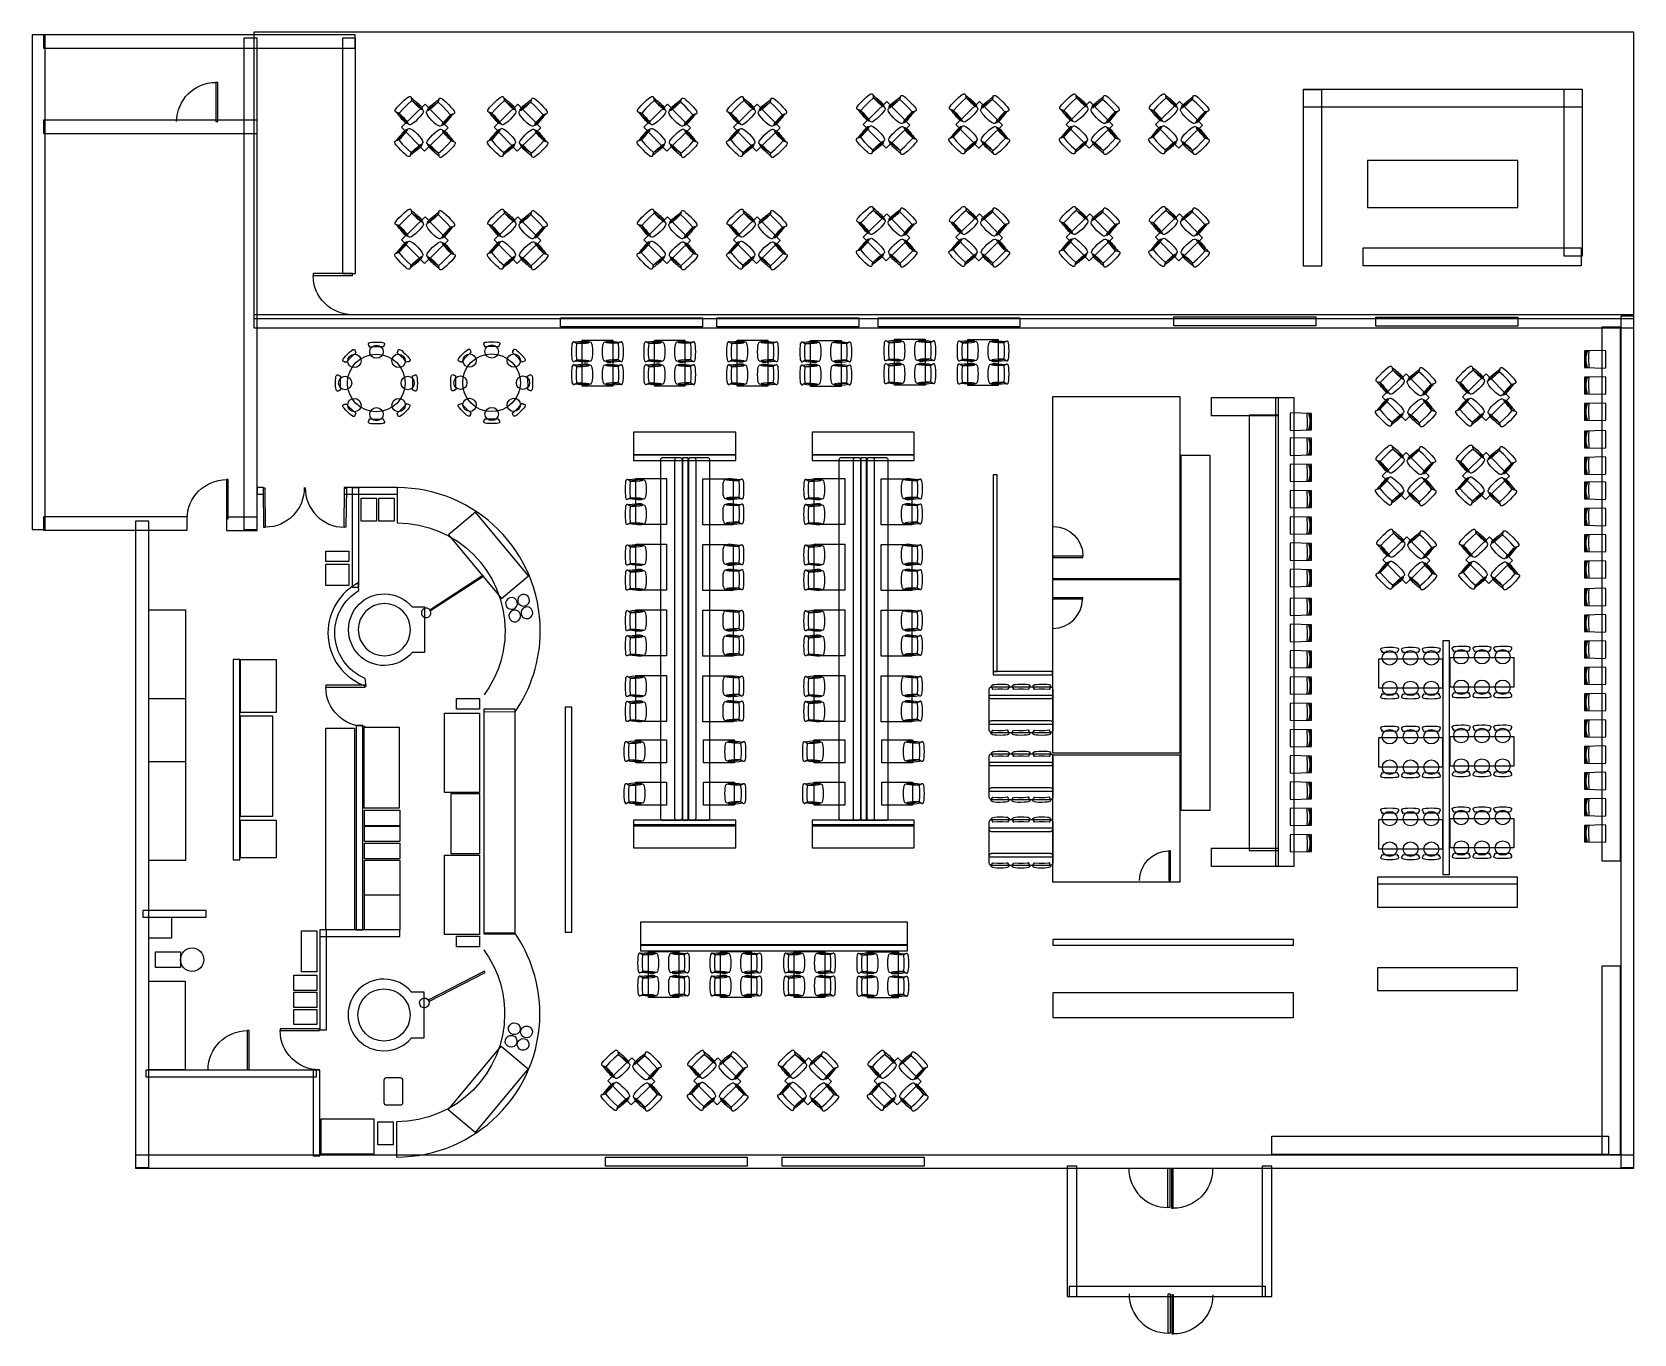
# Model space of a CAD drawing. Extents: x -101 to 1467, y -162 to 1113.
import ezdxf

# ---------------------------------------------------------------- set-up
doc = ezdxf.new("R2010")
doc.units = 0
doc.layers.add('Oakfire_Kenosha_2019_V3', color=7, linetype='CONTINUOUS')

msp = doc.modelspace()

# ---------------------------------------------------------------- linework, layer by layer
at = {"layer": 'Oakfire_Kenosha_2019_V3', "color": 7}
for points in [[(-101.4, 625.4), (-88.4, 625.4), (-88.4, 1110), (-101.4, 1110)], [(-90.2, 1096.8), (214.9, 1096.8), (214.9, 1109.8), (-90.2, 1109.8)], [(106, 625.4), (118.9, 625.4), (118.9, 1106.5), (106, 1106.5)], [(1467.3, 1112.6), (115.7, 1112.6), (115.7, 832), (1467.3, 832)], [(202.5, 876.1), (215.4, 876.1), (215.4, 1106.5), (202.5, 1106.5)], [(80.5, 1063.3), (78.6, 1063.3), (78.6, 1024.9), (80.5, 1024.9)], [(1161.3, 883.3), (1143.6, 883.3), (1143.6, 1056.4), (1161.3, 1056.4)], [(1143.8, 1056.7), (1416.7, 1056.7), (1416.7, 1039), (1143.8, 1039)], [(1398.8, 1056.7), (1416.5, 1056.7), (1416.5, 893.1), (1398.8, 893.1)], [(306.2, 1018.8), (283.5, 1042), (260.3, 1019.4), (282.9, 996.1), (306.2, 1018.8), (283.5, 1042), (260.3, 1019.4), (282.9, 996.1)], [(396.9, 1018.8), (374.3, 1042), (351, 1019.4), (373.7, 996.1), (396.9, 1018.8), (374.3, 1042), (351, 1019.4), (373.7, 996.1)], [(543.5, 1018.8), (520.9, 1042), (497.7, 1019.4), (520.3, 996.1), (543.5, 1018.8), (520.9, 1042), (497.7, 1019.4), (520.3, 996.1)], [(631.3, 1018.8), (608.6, 1042), (585.4, 1019.4), (608, 996.1), (631.3, 1018.8), (608.6, 1042), (585.4, 1019.4), (608, 996.1)], [(758.2, 1021.4), (735.6, 1044.7), (712.4, 1022), (735, 998.8), (758.2, 1021.4), (735.6, 1044.7), (712.4, 1022), (735, 998.8)], [(849, 1021.4), (826.3, 1044.7), (803.1, 1022), (825.7, 998.8), (849, 1021.4), (826.3, 1044.7), (803.1, 1022), (825.7, 998.8)], [(957, 1021.4), (934.4, 1044.7), (911.1, 1022), (933.8, 998.8), (957, 1021.4), (934.4, 1044.7), (911.1, 1022), (933.8, 998.8)], [(1044.7, 1021.4), (1022.1, 1044.7), (998.8, 1022), (1021.5, 998.8), (1044.7, 1021.4), (1022.1, 1044.7), (998.8, 1022), (1021.5, 998.8)], [(-90.2, 1013.2), (118.9, 1013.2), (118.9, 1026.2), (-90.2, 1026.2)], [(1206.5, 940.9), (1353.4, 940.9), (1353.4, 986.7), (1206.5, 986.7)], [(306.2, 908.6), (283.5, 931.8), (260.3, 909.1), (282.9, 885.9), (306.2, 908.6), (283.5, 931.8), (260.3, 909.1), (282.9, 885.9)], [(396.9, 908.6), (374.3, 931.8), (351, 909.1), (373.7, 885.9), (396.9, 908.6), (374.3, 931.8), (351, 909.1), (373.7, 885.9)], [(543.5, 908.6), (520.9, 931.8), (497.7, 909.1), (520.3, 885.9), (543.5, 908.6), (520.9, 931.8), (497.7, 909.1), (520.3, 885.9)], [(631.3, 908.6), (608.6, 931.8), (585.4, 909.1), (608, 885.9), (631.3, 908.6), (608.6, 931.8), (585.4, 909.1), (608, 885.9)], [(758.2, 911.2), (735.6, 934.5), (712.4, 911.8), (735, 888.6), (758.2, 911.2), (735.6, 934.5), (712.4, 911.8), (735, 888.6)], [(849, 911.2), (826.3, 934.5), (803.1, 911.8), (825.7, 888.6), (849, 911.2), (826.3, 934.5), (803.1, 911.8), (825.7, 888.6)], [(957, 911.2), (934.4, 934.5), (911.1, 911.8), (933.8, 888.6), (957, 911.2), (934.4, 934.5), (911.1, 911.8), (933.8, 888.6)], [(1044.7, 911.2), (1022.1, 934.5), (998.8, 911.8), (1021.5, 888.6), (1044.7, 911.2), (1022.1, 934.5), (998.8, 911.8), (1021.5, 888.6)], [(1202, 901.4), (1415.7, 901.4), (1415.7, 883.6), (1202, 883.6)], [(212.3, 876.1), (173.9, 876.1), (173.9, 874.2), (212.3, 874.2)], [(115.7, 822.8), (1467.2, 822.8), (1467.2, 835.8), (115.7, 835.8)], [(555.2, 823.9), (416.2, 823.9), (416.2, 832.8), (555.2, 832.8)], [(708.3, 823.9), (569.3, 823.9), (569.3, 832.8), (708.3, 832.8)], [(866, 823.9), (727, 823.9), (727, 832.8), (866, 832.8)], [(1155.6, 824.9), (1016.7, 824.9), (1016.7, 833.7), (1155.6, 833.7)], [(1353.5, 824.6), (1214.5, 824.6), (1214.5, 833.4), (1353.5, 833.4)], [(1454.3, 0.8), (1467.3, 0.8), (1467.3, 834.5), (1454.3, 834.5)], [(1453.7, 300.6), (1436, 300.6), (1436, 823.9), (1453.7, 823.9)], [(437.3, 810.9), (467.2, 810.9), (467.2, 765.9), (437.3, 765.9)], [(508.1, 810.9), (538, 810.9), (538, 765.9), (508.1, 765.9)], [(589.2, 810.9), (619.1, 810.9), (619.1, 765.9), (589.2, 765.9)], [(660.9, 810.7), (690.9, 810.7), (690.9, 765.6), (660.9, 765.6)], [(743.1, 811.8), (773.1, 811.8), (773.1, 766.7), (743.1, 766.7)], [(814.9, 811.5), (844.8, 811.5), (844.8, 766.5), (814.9, 766.5)], [(1418.7, 784.1), (1439.2, 783.6), (1439.6, 784.2), (1439.6, 800.2), (1439.2, 800.8), (1418.7, 800.3)], [(1418.7, 784.1), (1439.2, 783.6), (1439.6, 784.2), (1439.6, 800.2), (1439.2, 800.8), (1418.7, 800.3)], [(1420.6, 800.1), (1422.3, 800.4), (1423, 800.4), (1423.3, 800.1), (1421.3, 800), (1420.6, 800.1), (1422.3, 800.4), (1423, 800.4), (1423.3, 800.1), (1421.3, 800)], [(1421, 800.1), (1421, 800.1)], [(218.9, 795.3), (218.9, 795.3)], [(242.5, 799.5), (242.5, 799.5)], [(262.2, 785.9), (262.2, 785.9)], [(331.7, 795.5), (331.7, 795.5)], [(355.3, 799.8), (355.3, 799.8)], [(375, 786.2), (375, 786.2)], [(1419.9, 799.2), (1420.3, 799.2), (1419.9, 797.4)], [(1419.9, 799.2), (1420.3, 799.2), (1419.9, 797.4)], [(1419.9, 786.9), (1420.3, 785.2), (1419.9, 785.2)], [(1419.9, 786.9), (1420.3, 785.2), (1419.9, 785.2)], [(205.3, 775.5), (205.3, 775.5)], [(264, 768.9), (264, 768.9)], [(318.1, 775.8), (318.1, 775.8)], [(376.8, 769.2), (376.8, 769.2)], [(1266.7, 754.8), (1244.1, 778), (1220.8, 755.4), (1243.5, 732.1), (1266.7, 754.8), (1244.1, 778), (1220.8, 755.4), (1243.5, 732.1)], [(1345.4, 754.8), (1322.7, 778), (1299.5, 755.4), (1322.1, 732.1), (1345.4, 754.8), (1322.7, 778), (1299.5, 755.4), (1322.1, 732.1)], [(1418.7, 758.3), (1439.2, 757.9), (1439.6, 758.4), (1439.6, 774.5), (1439.2, 775), (1418.7, 774.6)], [(1418.7, 758.3), (1439.2, 757.9), (1439.6, 758.4), (1439.6, 774.5), (1439.2, 775), (1418.7, 774.6)], [(1419.9, 773.4), (1420.3, 773.5), (1419.9, 771.7)], [(1419.9, 773.4), (1420.3, 773.5), (1419.9, 771.7)], [(1420.6, 774.4), (1422.3, 774.7), (1423, 774.7), (1423.3, 774.4), (1421.3, 774.3), (1420.6, 774.4), (1422.3, 774.7), (1423, 774.7), (1423.3, 774.4), (1421.3, 774.3)], [(1421, 774.3), (1421, 774.3)], [(266.5, 762.3), (266.5, 762.3)], [(379.3, 762.6), (379.3, 762.6)], [(1118.7, 736.9), (1053.6, 736.9), (1053.6, 754.7), (1118.7, 754.7)], [(1116.6, 754.9), (1134.3, 754.9), (1134.3, 295.5), (1116.6, 295.5)], [(1419.9, 761.2), (1420.3, 759.4), (1419.9, 759.4)], [(1419.9, 761.2), (1420.3, 759.4), (1419.9, 759.4)], [(209.5, 752), (209.5, 752)], [(229.3, 738.3), (229.3, 738.3)], [(252.8, 742.6), (252.8, 742.6)], [(322.4, 752.2), (322.4, 752.2)], [(342.1, 738.6), (342.1, 738.6)], [(365.7, 742.9), (365.7, 742.9)], [(1119.2, 737.6), (1090.5, 737.6), (1090.5, 311.1), (1119.2, 311.1)], [(1151.6, 739.2), (1131.1, 739.7), (1130.7, 739.1), (1130.7, 723.1), (1131.1, 722.5), (1151.6, 723)], [(1151.6, 739.2), (1131.1, 739.7), (1130.7, 739.1), (1130.7, 723.1), (1131.1, 722.5), (1151.6, 723)], [(1150.4, 736.4), (1150, 738.1), (1150.4, 738.1)], [(1150.4, 736.4), (1150, 738.1), (1150.4, 738.1)], [(1418.7, 732.6), (1439.2, 732.2), (1439.6, 732.7), (1439.6, 748.7), (1439.2, 749.3), (1418.7, 748.8)], [(1418.7, 732.6), (1439.2, 732.2), (1439.6, 732.7), (1439.6, 748.7), (1439.2, 749.3), (1418.7, 748.8)], [(1419.9, 747.7), (1420.3, 747.7), (1419.9, 746)], [(1419.9, 747.7), (1420.3, 747.7), (1419.9, 746)], [(1420.6, 748.7), (1422.3, 749), (1423, 749), (1423.3, 748.7), (1421.3, 748.5), (1420.6, 748.7), (1422.3, 749), (1423, 749), (1423.3, 748.7), (1421.3, 748.5)], [(1421, 748.6), (1421, 748.6)], [(1149.7, 723.2), (1148, 722.8), (1147.3, 722.8), (1146.9, 723.2), (1149, 723.3), (1149.7, 723.2), (1148, 722.8), (1147.3, 722.8), (1146.9, 723.2), (1149, 723.3)], [(1149.3, 723.2), (1149.3, 723.2)], [(1150.4, 724.1), (1150, 724.1), (1150.4, 725.9)], [(1150.4, 724.1), (1150, 724.1), (1150.4, 725.9)], [(1418.7, 705.6), (1439.2, 705.1), (1439.6, 705.7), (1439.6, 721.7), (1439.2, 722.3), (1418.7, 721.8)], [(1418.7, 705.6), (1439.2, 705.1), (1439.6, 705.7), (1439.6, 721.7), (1439.2, 722.3), (1418.7, 721.8)], [(1419.9, 735.5), (1420.3, 733.7), (1419.9, 733.7)], [(1419.9, 735.5), (1420.3, 733.7), (1419.9, 733.7)], [(1420.6, 721.7), (1422.3, 722), (1423, 722), (1423.3, 721.7), (1421.3, 721.5), (1420.6, 721.7), (1422.3, 722), (1423, 722), (1423.3, 721.7), (1421.3, 721.5)], [(487.6, 698.5), (587.7, 698.5), (587.7, 720.9), (487.6, 720.9)], [(662.4, 698.5), (762.5, 698.5), (762.5, 720.9), (662.4, 720.9)], [(1151.6, 714.8), (1131.1, 715.2), (1130.7, 714.7), (1130.7, 698.7), (1131.1, 698.1), (1151.6, 698.5)], [(1151.6, 714.8), (1131.1, 715.2), (1130.7, 714.7), (1130.7, 698.7), (1131.1, 698.1), (1151.6, 698.5)], [(1150.4, 711.9), (1150, 713.7), (1150.4, 713.7)], [(1150.4, 711.9), (1150, 713.7), (1150.4, 713.7)], [(1419.9, 720.7), (1420.3, 720.7), (1419.9, 718.9)], [(1419.9, 720.7), (1420.3, 720.7), (1419.9, 718.9)], [(1419.9, 708.4), (1420.3, 706.7), (1419.9, 706.7)], [(1419.9, 708.4), (1420.3, 706.7), (1419.9, 706.7)], [(1421, 721.6), (1421, 721.6)], [(487.6, 692.9), (587.7, 692.9), (587.7, 698.5), (487.6, 698.5)], [(535.4, 340.8), (541, 340.8), (541, 695.7), (535.4, 695.7)], [(662.4, 692.9), (762.5, 692.9), (762.5, 698.5), (662.4, 698.5)], [(710.1, 340.8), (715.8, 340.8), (715.8, 695.7), (710.1, 695.7)], [(1052.3, 698.1), (1023.6, 698.1), (1023.6, 350.6), (1052.3, 350.6)], [(1149.7, 698.7), (1148, 698.4), (1147.3, 698.4), (1146.9, 698.7), (1149, 698.9), (1149.7, 698.7), (1148, 698.4), (1147.3, 698.4), (1146.9, 698.7), (1149, 698.9)], [(1149.3, 698.8), (1149.3, 698.8)], [(1150.4, 699.7), (1150, 699.6), (1150.4, 701.4)], [(1150.4, 699.7), (1150, 699.6), (1150.4, 701.4)], [(1266.7, 677.6), (1244.1, 700.8), (1220.8, 678.2), (1243.5, 655), (1266.7, 677.6), (1244.1, 700.8), (1220.8, 678.2), (1243.5, 655)], [(1345.4, 677.6), (1322.7, 700.8), (1299.5, 678.2), (1322.1, 655), (1345.4, 677.6), (1322.7, 700.8), (1299.5, 678.2), (1322.1, 655)], [(1418.7, 679.8), (1439.2, 679.4), (1439.6, 680), (1439.6, 696), (1439.2, 696.5), (1418.7, 696.1)], [(1418.7, 679.8), (1439.2, 679.4), (1439.6, 680), (1439.6, 696), (1439.2, 696.5), (1418.7, 696.1)], [(1419.9, 695), (1420.3, 695), (1419.9, 693.2)], [(1419.9, 695), (1420.3, 695), (1419.9, 693.2)], [(1420.6, 695.9), (1422.3, 696.2), (1423, 696.2), (1423.3, 695.9), (1421.3, 695.8), (1420.6, 695.9), (1422.3, 696.2), (1423, 696.2), (1423.3, 695.9), (1421.3, 695.8)], [(1421, 695.8), (1421, 695.8)], [(489.9, 675.4), (519.8, 675.4), (519.8, 630.4), (489.9, 630.4)], [(585.3, 630.1), (555.4, 630.1), (555.4, 675.1), (585.3, 675.1)], [(664.6, 675.4), (694.6, 675.4), (694.6, 630.4), (664.6, 630.4)], [(760.1, 630.1), (730.1, 630.1), (730.1, 675.1), (760.1, 675.1)], [(843.7, 678.9), (839.7, 678.9), (839.7, 486.4), (843.7, 486.4)], [(1151.6, 689.1), (1131.1, 689.5), (1130.7, 688.9), (1130.7, 672.9), (1131.1, 672.4), (1151.6, 672.8)], [(1151.6, 689.1), (1131.1, 689.5), (1130.7, 688.9), (1130.7, 672.9), (1131.1, 672.4), (1151.6, 672.8)], [(1150.4, 686.2), (1150, 687.9), (1150.4, 687.9)], [(1150.4, 686.2), (1150, 687.9), (1150.4, 687.9)], [(1150.4, 673.9), (1150, 673.9), (1150.4, 675.7)], [(1150.4, 673.9), (1150, 673.9), (1150.4, 675.7)], [(1419.9, 682.7), (1420.3, 681), (1419.9, 681)], [(1419.9, 682.7), (1420.3, 681), (1419.9, 681)], [(90.8, 674.3), (88.9, 674.3), (88.9, 635.9), (90.8, 635.9)], [(125.4, 666.5), (118.9, 666.5), (118.9, 660), (125.4, 660)], [(124.9, 666.1), (125.3, 627.7), (127.2, 627.7), (126.8, 666.1)], [(256.5, 666.5), (204.1, 666.5), (204.1, 660), (256.5, 660)], [(206.4, 666.1), (206, 627.7), (204.1, 627.7), (204.5, 666.1)], [(218.6, 666.4), (212.1, 666.4), (212.1, 569), (218.6, 569)], [(1151.6, 663.3), (1131.1, 663.8), (1130.7, 663.2), (1130.7, 647.2), (1131.1, 646.6), (1151.6, 647.1)], [(1151.6, 663.3), (1131.1, 663.8), (1130.7, 663.2), (1130.7, 647.2), (1131.1, 646.6), (1151.6, 647.1)], [(1149.7, 673), (1148, 672.7), (1147.3, 672.7), (1146.9, 673), (1149, 673.1), (1149.7, 673), (1148, 672.7), (1147.3, 672.7), (1146.9, 673), (1149, 673.1)], [(1149.3, 673.1), (1149.3, 673.1)], [(1150.4, 660.5), (1150, 662.2), (1150.4, 662.2)], [(1150.4, 660.5), (1150, 662.2), (1150.4, 662.2)], [(1418.7, 655.4), (1439.2, 655), (1439.6, 655.5), (1439.6, 671.5), (1439.2, 672.1), (1418.7, 671.7)], [(1418.7, 655.4), (1439.2, 655), (1439.6, 655.5), (1439.6, 671.5), (1439.2, 672.1), (1418.7, 671.7)], [(1419.9, 670.5), (1420.3, 670.5), (1419.9, 668.8)], [(1419.9, 670.5), (1420.3, 670.5), (1419.9, 668.8)], [(1420.6, 671.5), (1422.3, 671.8), (1423, 671.8), (1423.3, 671.5), (1421.3, 671.3), (1420.6, 671.5), (1422.3, 671.8), (1423, 671.8), (1423.3, 671.5), (1421.3, 671.3)], [(1421, 671.4), (1421, 671.4)], [(235.9, 633.6), (220.9, 633.6), (220.9, 656.1), (235.9, 656.1)], [(253.3, 633.6), (238.3, 633.6), (238.3, 656.1), (253.3, 656.1)], [(1149.7, 647.2), (1148, 646.9), (1147.3, 646.9), (1146.9, 647.2), (1149, 647.4), (1149.7, 647.2), (1148, 646.9), (1147.3, 646.9), (1146.9, 647.2), (1149, 647.4)], [(1149.3, 647.3), (1149.3, 647.3)], [(1150.4, 648.2), (1150, 648.2), (1150.4, 650)], [(1150.4, 648.2), (1150, 648.2), (1150.4, 650)], [(1418.7, 629.7), (1439.2, 629.2), (1439.6, 629.8), (1439.6, 645.8), (1439.2, 646.4), (1418.7, 645.9)], [(1418.7, 629.7), (1439.2, 629.2), (1439.6, 629.8), (1439.6, 645.8), (1439.2, 646.4), (1418.7, 645.9)], [(1419.9, 658.3), (1420.3, 656.5), (1419.9, 656.5)], [(1419.9, 658.3), (1420.3, 656.5), (1419.9, 656.5)], [(1419.9, 644.8), (1420.3, 644.8), (1419.9, 643)], [(1419.9, 644.8), (1420.3, 644.8), (1419.9, 643)], [(1420.6, 645.7), (1422.3, 646.1), (1423, 646.1), (1423.3, 645.7), (1421.3, 645.6), (1420.6, 645.7), (1422.3, 646.1), (1423, 646.1), (1423.3, 645.7), (1421.3, 645.6)], [(1421, 645.7), (1421, 645.7)], [(-90.2, 624.9), (50.5, 624.9), (50.5, 637.9), (-90.2, 637.9)], [(0, 0.8), (13, 0.8), (13, 633.7), (0, 633.7)], [(88.9, 624.6), (119, 624.6), (119, 637.5), (88.9, 637.5)], [(332.8, 642.3), (306.4, 620.2), (358.4, 558), (384.8, 580.1)], [(1151.6, 637.6), (1131.1, 638), (1130.7, 637.5), (1130.7, 621.5), (1131.1, 620.9), (1151.6, 621.3)], [(1151.6, 637.6), (1131.1, 638), (1130.7, 637.5), (1130.7, 621.5), (1131.1, 620.9), (1151.6, 621.3)], [(1150.4, 634.7), (1150, 636.5), (1150.4, 636.5)], [(1150.4, 634.7), (1150, 636.5), (1150.4, 636.5)], [(1419.9, 632.5), (1420.3, 630.8), (1419.9, 630.8)], [(1419.9, 632.5), (1420.3, 630.8), (1419.9, 630.8)], [(1151.6, 611.9), (1131.1, 612.3), (1130.7, 611.7), (1130.7, 595.7), (1131.1, 595.2), (1151.6, 595.6)], [(1151.6, 611.9), (1131.1, 612.3), (1130.7, 611.7), (1130.7, 595.7), (1131.1, 595.2), (1151.6, 595.6)], [(1149.7, 621.5), (1148, 621.2), (1147.3, 621.2), (1146.9, 621.5), (1149, 621.7), (1149.7, 621.5), (1148, 621.2), (1147.3, 621.2), (1146.9, 621.5), (1149, 621.7)], [(1149.3, 621.6), (1149.3, 621.6)], [(1150.4, 622.5), (1150, 622.4), (1150.4, 624.2)], [(1150.4, 622.5), (1150, 622.4), (1150.4, 624.2)], [(1267.3, 595.2), (1244.7, 618.4), (1221.4, 595.8), (1244.1, 572.5), (1267.3, 595.2), (1244.7, 618.4), (1221.4, 595.8), (1244.1, 572.5)], [(1348.4, 595.2), (1325.7, 618.4), (1302.5, 595.8), (1325.1, 572.5), (1348.4, 595.2), (1325.7, 618.4), (1302.5, 595.8), (1325.1, 572.5)], [(1418.7, 603.9), (1439.2, 603.5), (1439.6, 604.1), (1439.6, 620.1), (1439.2, 620.6), (1418.7, 620.2)], [(1418.7, 603.9), (1439.2, 603.5), (1439.6, 604.1), (1439.6, 620.1), (1439.2, 620.6), (1418.7, 620.2)], [(1419.9, 619), (1420.3, 619.1), (1419.9, 617.3)], [(1419.9, 619), (1420.3, 619.1), (1419.9, 617.3)], [(1420.6, 620), (1422.3, 620.3), (1423, 620.3), (1423.3, 620), (1421.3, 619.9), (1420.6, 620), (1422.3, 620.3), (1423, 620.3), (1423.3, 620), (1421.3, 619.9)], [(1421, 619.9), (1421, 619.9)], [(208.8, 594), (186.3, 594), (186.3, 604.4), (208.8, 604.4)], [(489.9, 611.1), (519.8, 611.1), (519.8, 566), (489.9, 566)], [(585.3, 565.7), (555.4, 565.7), (555.4, 610.7), (585.3, 610.7)], [(664.6, 611.1), (694.6, 611.1), (694.6, 566), (664.6, 566)], [(760.1, 565.7), (730.1, 565.7), (730.1, 610.7), (760.1, 610.7)], [(898.8, 598), (927.7, 598), (927.7, 599.4), (898.8, 599.4)], [(1150.4, 609), (1150, 610.7), (1150.4, 610.7)], [(1150.4, 609), (1150, 610.7), (1150.4, 610.7)], [(1150.4, 596.7), (1150, 596.7), (1150.4, 598.5)], [(1150.4, 596.7), (1150, 596.7), (1150.4, 598.5)], [(1419.9, 606.8), (1420.3, 605.1), (1419.9, 605.1)], [(1419.9, 606.8), (1420.3, 605.1), (1419.9, 605.1)], [(208.8, 570.6), (186.3, 570.6), (186.3, 591.4), (208.8, 591.4)], [(288, 546.9), (340, 580.7), (340.7, 579.5), (288.8, 545.7)], [(1151.6, 586.1), (1131.1, 586.6), (1130.7, 586), (1130.7, 570), (1131.1, 569.4), (1151.6, 569.9)], [(1151.6, 586.1), (1131.1, 586.6), (1130.7, 586), (1130.7, 570), (1131.1, 569.4), (1151.6, 569.9)], [(1149.7, 595.8), (1148, 595.5), (1147.3, 595.5), (1146.9, 595.8), (1149, 595.9), (1149.7, 595.8), (1148, 595.5), (1147.3, 595.5), (1146.9, 595.8), (1149, 595.9)], [(1149.3, 595.9), (1149.3, 595.9)], [(1150.4, 583.3), (1150, 585), (1150.4, 585)], [(1150.4, 583.3), (1150, 585), (1150.4, 585)], [(1418.7, 578.2), (1439.2, 577.8), (1439.6, 578.3), (1439.6, 594.3), (1439.2, 594.9), (1418.7, 594.5)], [(1418.7, 578.2), (1439.2, 577.8), (1439.6, 578.3), (1439.6, 594.3), (1439.2, 594.9), (1418.7, 594.5)], [(1419.9, 593.3), (1420.3, 593.3), (1419.9, 591.6)], [(1419.9, 593.3), (1420.3, 593.3), (1419.9, 591.6)], [(1419.9, 581.1), (1420.3, 579.3), (1419.9, 579.3)], [(1419.9, 581.1), (1420.3, 579.3), (1419.9, 579.3)], [(1420.6, 594.3), (1422.3, 594.6), (1423, 594.6), (1423.3, 594.3), (1421.3, 594.1), (1420.6, 594.3), (1422.3, 594.6), (1423, 594.6), (1423.3, 594.3), (1421.3, 594.1)], [(1421, 594.2), (1421, 594.2)], [(1149.7, 570.1), (1148, 569.7), (1147.3, 569.7), (1146.9, 570.1), (1149, 570.2), (1149.7, 570.1), (1148, 569.7), (1147.3, 569.7), (1146.9, 570.1), (1149, 570.2)], [(1149.3, 570.1), (1149.3, 570.1)], [(1150.4, 571), (1150, 571), (1150.4, 572.8)], [(1150.4, 571), (1150, 571), (1150.4, 572.8)], [(1418.7, 551.2), (1439.2, 550.8), (1439.6, 551.3), (1439.6, 567.3), (1439.2, 567.9), (1418.7, 567.4)], [(1418.7, 551.2), (1439.2, 550.8), (1439.6, 551.3), (1439.6, 567.3), (1439.2, 567.9), (1418.7, 567.4)], [(1419.9, 566.3), (1420.3, 566.3), (1419.9, 564.5)], [(1419.9, 566.3), (1420.3, 566.3), (1419.9, 564.5)], [(1420.6, 567.3), (1422.3, 567.6), (1423, 567.6), (1423.3, 567.3), (1421.3, 567.1), (1420.6, 567.3), (1422.3, 567.6), (1423, 567.6), (1423.3, 567.3), (1421.3, 567.1)], [(1421, 567.2), (1421, 567.2)], [(373.7, 554.6), (373.7, 554.6)], [(385.5, 557.7), (385.5, 557.7)], [(898.2, 558.9), (927.1, 558.9), (927.1, 557.4), (898.2, 557.4)], [(1151.6, 558), (1131.1, 558.4), (1130.7, 557.9), (1130.7, 541.9), (1131.1, 541.3), (1151.6, 541.8)], [(1151.6, 558), (1131.1, 558.4), (1130.7, 557.9), (1130.7, 541.9), (1131.1, 541.3), (1151.6, 541.8)], [(1150.4, 555.1), (1150, 556.9), (1150.4, 556.9)], [(1150.4, 555.1), (1150, 556.9), (1150.4, 556.9)], [(1419.9, 554.1), (1420.3, 552.3), (1419.9, 552.3)], [(1419.9, 554.1), (1420.3, 552.3), (1419.9, 552.3)], [(48.8, 301.4), (13, 301.4), (13, 546.7), (48.8, 546.7)], [(376.9, 542.3), (376.9, 542.3)], [(388.8, 545.4), (388.8, 545.4)], [(489.9, 546.7), (519.8, 546.7), (519.8, 501.7), (489.9, 501.7)], [(585.3, 501.4), (555.4, 501.4), (555.4, 546.4), (585.3, 546.4)], [(664.6, 546.7), (694.6, 546.7), (694.6, 501.7), (664.6, 501.7)], [(760.1, 501.4), (730.1, 501.4), (730.1, 546.4), (760.1, 546.4)], [(1149.7, 541.9), (1148, 541.6), (1147.3, 541.6), (1146.9, 541.9), (1149, 542.1), (1149.7, 541.9), (1148, 541.6), (1147.3, 541.6), (1146.9, 541.9), (1149, 542.1)], [(1149.3, 542), (1149.3, 542)], [(1150.4, 542.9), (1150, 542.9), (1150.4, 544.6)], [(1150.4, 542.9), (1150, 542.9), (1150.4, 544.6)], [(1418.7, 525.5), (1439.2, 525), (1439.6, 525.6), (1439.6, 541.6), (1439.2, 542.1), (1418.7, 541.7)], [(1418.7, 525.5), (1439.2, 525), (1439.6, 525.6), (1439.6, 541.6), (1439.2, 542.1), (1418.7, 541.7)], [(1419.9, 540.6), (1420.3, 540.6), (1419.9, 538.8)], [(1419.9, 540.6), (1420.3, 540.6), (1419.9, 538.8)], [(1420.6, 541.5), (1422.3, 541.8), (1423, 541.8), (1423.3, 541.5), (1421.3, 541.4), (1420.6, 541.5), (1422.3, 541.8), (1423, 541.8), (1423.3, 541.5), (1421.3, 541.4)], [(1421, 541.5), (1421, 541.5)], [(1151.6, 532.3), (1131.1, 532.7), (1130.7, 532.2), (1130.7, 516.1), (1131.1, 515.6), (1151.6, 516)], [(1151.6, 532.3), (1131.1, 532.7), (1130.7, 532.2), (1130.7, 516.1), (1131.1, 515.6), (1151.6, 516)], [(1150.4, 529.4), (1150, 531.2), (1150.4, 531.2)], [(1150.4, 529.4), (1150, 531.2), (1150.4, 531.2)], [(1150.4, 517.2), (1150, 517.1), (1150.4, 518.9)], [(1150.4, 517.2), (1150, 517.1), (1150.4, 518.9)], [(1419.9, 528.3), (1420.3, 526.6), (1419.9, 526.6)], [(1419.9, 528.3), (1420.3, 526.6), (1419.9, 526.6)], [(1151.6, 506.5), (1131.1, 507), (1130.7, 506.4), (1130.7, 490.4), (1131.1, 489.9), (1151.6, 490.3)], [(1151.6, 506.5), (1131.1, 507), (1130.7, 506.4), (1130.7, 490.4), (1131.1, 489.9), (1151.6, 490.3)], [(1149.7, 516.2), (1148, 515.9), (1147.3, 515.9), (1146.9, 516.2), (1149, 516.4), (1149.7, 516.2), (1148, 515.9), (1147.3, 515.9), (1146.9, 516.2), (1149, 516.4)], [(1149.3, 516.3), (1149.3, 516.3)], [(1150.4, 503.7), (1150, 505.4), (1150.4, 505.4)], [(1150.4, 503.7), (1150, 505.4), (1150.4, 505.4)], [(1286.6, 516.6), (1280.1, 516.6), (1280.1, 287.6), (1286.6, 287.6)], [(1418.7, 499.7), (1439.2, 499.3), (1439.6, 499.8), (1439.6, 515.9), (1439.2, 516.4), (1418.7, 516)], [(1418.7, 499.7), (1439.2, 499.3), (1439.6, 499.8), (1439.6, 515.9), (1439.2, 516.4), (1418.7, 516)], [(1419.9, 514.8), (1420.3, 514.9), (1419.9, 513.1)], [(1419.9, 514.8), (1420.3, 514.9), (1419.9, 513.1)], [(1419.9, 502.6), (1420.3, 500.8), (1419.9, 500.8)], [(1419.9, 502.6), (1420.3, 500.8), (1419.9, 500.8)], [(1420.6, 515.8), (1422.3, 516.1), (1423, 516.1), (1423.3, 515.8), (1421.3, 515.6), (1420.6, 515.8), (1422.3, 516.1), (1423, 516.1), (1423.3, 515.8), (1421.3, 515.6)], [(1421, 515.7), (1421, 515.7)], [(102, 498.3), (95.5, 498.3), (95.5, 301.9), (102, 301.9)], [(137.5, 446.4), (102.8, 446.4), (102.8, 498.1), (137.5, 498.1)], [(839.7, 483.3), (897.9, 483.3), (897.9, 486.4), (839.7, 486.4)], [(1149.7, 490.5), (1148, 490.2), (1147.3, 490.2), (1146.9, 490.5), (1149, 490.6), (1149.7, 490.5), (1148, 490.2), (1147.3, 490.2), (1146.9, 490.5), (1149, 490.6)], [(1149.3, 490.5), (1149.3, 490.5)], [(1150.4, 491.4), (1150, 491.4), (1150.4, 493.2)], [(1150.4, 491.4), (1150, 491.4), (1150.4, 493.2)], [(1217.4, 498.9), (1279.7, 498.9), (1279.7, 470), (1217.4, 470)], [(1235.4, 499.8), (1235.4, 499.8)], [(1255.7, 499.8), (1255.7, 499.8)], [(1276.1, 499.8), (1276.1, 499.8)], [(1287.4, 500), (1349.7, 500), (1349.7, 471.1), (1287.4, 471.1)], [(1305.3, 500.9), (1305.3, 500.9)], [(1325.7, 500.9), (1325.7, 500.9)], [(1346, 500.9), (1346, 500.9)], [(1418.7, 474), (1439.2, 473.6), (1439.6, 474.1), (1439.6, 490.1), (1439.2, 490.7), (1418.7, 490.2)], [(1418.7, 474), (1439.2, 473.6), (1439.6, 474.1), (1439.6, 490.1), (1439.2, 490.7), (1418.7, 490.2)], [(1419.9, 489.1), (1420.3, 489.1), (1419.9, 487.4)], [(1419.9, 489.1), (1420.3, 489.1), (1419.9, 487.4)], [(1420.6, 490.1), (1422.3, 490.4), (1423, 490.4), (1423.3, 490.1), (1421.3, 489.9), (1420.6, 490.1), (1422.3, 490.4), (1423, 490.4), (1423.3, 490.1), (1421.3, 489.9)], [(1421, 490), (1421, 490)], [(224.7, 472.9), (186.3, 472.9), (186.3, 471), (224.7, 471)], [(489.9, 482.4), (519.8, 482.4), (519.8, 437.4), (489.9, 437.4)], [(585.3, 437.1), (555.4, 437.1), (555.4, 482.1), (585.3, 482.1)], [(664.6, 482.4), (694.6, 482.4), (694.6, 437.4), (664.6, 437.4)], [(760.1, 437.1), (730.1, 437.1), (730.1, 482.1), (760.1, 482.1)], [(838.2, 471.4), (838.2, 471.4)], [(1151.6, 480.8), (1131.1, 481.2), (1130.7, 480.7), (1130.7, 464.7), (1131.1, 464.1), (1151.6, 464.6)], [(1151.6, 480.8), (1131.1, 481.2), (1130.7, 480.7), (1130.7, 464.7), (1131.1, 464.1), (1151.6, 464.6)], [(1150.4, 477.9), (1150, 479.7), (1150.4, 479.7)], [(1150.4, 477.9), (1150, 479.7), (1150.4, 479.7)], [(1290.8, 471), (1290.8, 471)], [(1311.2, 471), (1311.2, 471)], [(1331.5, 471), (1331.5, 471)], [(1419.9, 476.9), (1420.3, 475.1), (1419.9, 475.1)], [(1419.9, 476.9), (1420.3, 475.1), (1419.9, 475.1)], [(13, 459.9), (48.8, 459.9), (48.8, 398), (13, 398)], [(336.8, 449.7), (314.3, 449.7), (314.3, 460), (336.8, 460)], [(835.9, 463.3), (898.2, 463.3), (898.2, 434.4), (835.9, 434.4)], [(1151.6, 455.1), (1131.1, 455.5), (1130.7, 455), (1130.7, 438.9), (1131.1, 438.4), (1151.6, 438.8)], [(1151.6, 455.1), (1131.1, 455.5), (1130.7, 455), (1130.7, 438.9), (1131.1, 438.4), (1151.6, 438.8)], [(1149.7, 464.7), (1148, 464.4), (1147.3, 464.4), (1146.9, 464.7), (1149, 464.9), (1149.7, 464.7), (1148, 464.4), (1147.3, 464.4), (1146.9, 464.7), (1149, 464.9)], [(1149.3, 464.8), (1149.3, 464.8)], [(1150.4, 465.7), (1150, 465.7), (1150.4, 467.5)], [(1150.4, 465.7), (1150, 465.7), (1150.4, 467.5)], [(1220.9, 469.9), (1220.9, 469.9)], [(1241.2, 469.9), (1241.2, 469.9)], [(1261.6, 469.9), (1261.6, 469.9)], [(1418.7, 448.3), (1439.2, 447.8), (1439.6, 448.4), (1439.6, 464.4), (1439.2, 465), (1418.7, 464.5)], [(1418.7, 448.3), (1439.2, 447.8), (1439.6, 448.4), (1439.6, 464.4), (1439.2, 465), (1418.7, 464.5)], [(1419.9, 463.4), (1420.3, 463.4), (1419.9, 461.6)], [(1419.9, 463.4), (1420.3, 463.4), (1419.9, 461.6)], [(1420.6, 464.3), (1422.3, 464.6), (1423, 464.6), (1423.3, 464.3), (1421.3, 464.2), (1420.6, 464.3), (1422.3, 464.6), (1423, 464.6), (1423.3, 464.3), (1421.3, 464.2)], [(1421, 464.3), (1421, 464.3)], [(133.9, 344.6), (102.6, 344.6), (102.6, 442.9), (133.9, 442.9)], [(302.5, 445.5), (336.9, 445.5), (336.9, 367.8), (302.5, 367.8)], [(371.7, 449.4), (340.9, 449.4), (340.9, 229.6), (371.7, 229.6)], [(427.2, 451.5), (420.7, 451.5), (420.7, 231.3), (427.2, 231.3)], [(1150.4, 452.2), (1150, 454), (1150.4, 454)], [(1150.4, 452.2), (1150, 454), (1150.4, 454)], [(1150.4, 440), (1150, 439.9), (1150.4, 441.7)], [(1150.4, 440), (1150, 439.9), (1150.4, 441.7)], [(1419.9, 451.1), (1420.3, 449.4), (1419.9, 449.4)], [(1419.9, 451.1), (1420.3, 449.4), (1419.9, 449.4)], [(186.3, 430.8), (214.4, 430.8), (214.4, 233.4), (186.3, 233.4)], [(222.5, 433.5), (216.1, 433.5), (216.1, 233.4), (222.5, 233.4)], [(223.7, 431.9), (258.1, 431.9), (258.1, 352.7), (223.7, 352.7)], [(895.8, 426.5), (895.8, 426.5)], [(1151.6, 429.3), (1131.1, 429.8), (1130.7, 429.2), (1130.7, 413.2), (1131.1, 412.7), (1151.6, 413.1)], [(1151.6, 429.3), (1131.1, 429.8), (1130.7, 429.2), (1130.7, 413.2), (1131.1, 412.7), (1151.6, 413.1)], [(1149.7, 439), (1148, 438.7), (1147.3, 438.7), (1146.9, 439), (1149, 439.2), (1149.7, 439), (1148, 438.7), (1147.3, 438.7), (1146.9, 439), (1149, 439.2)], [(1149.3, 439.1), (1149.3, 439.1)], [(1150.4, 426.5), (1150, 428.2), (1150.4, 428.2)], [(1150.4, 426.5), (1150, 428.2), (1150.4, 428.2)], [(1305.3, 423.7), (1305.3, 423.7)], [(1325.7, 423.7), (1325.7, 423.7)], [(1346, 423.7), (1346, 423.7)], [(1418.7, 422.5), (1439.2, 422.1), (1439.6, 422.6), (1439.6, 438.7), (1439.2, 439.2), (1418.7, 438.8)], [(1418.7, 422.5), (1439.2, 422.1), (1439.6, 422.6), (1439.6, 438.7), (1439.2, 439.2), (1418.7, 438.8)], [(1419.9, 437.6), (1420.3, 437.7), (1419.9, 435.9)], [(1419.9, 437.6), (1420.3, 437.7), (1419.9, 435.9)], [(1419.9, 425.4), (1420.3, 423.6), (1419.9, 423.6)], [(1419.9, 425.4), (1420.3, 423.6), (1419.9, 423.6)], [(1420.6, 438.6), (1422.3, 438.9), (1423, 438.9), (1423.3, 438.6), (1421.3, 438.4), (1420.6, 438.6), (1422.3, 438.9), (1423, 438.9), (1423.3, 438.6), (1421.3, 438.4)], [(1421, 438.5), (1421, 438.5)], [(489.9, 419.4), (519.8, 419.4), (519.8, 396.9), (489.9, 396.9)], [(586, 396.9), (556, 396.9), (556, 419.4), (586, 419.4)], [(664.6, 419.4), (694.6, 419.4), (694.6, 396.9), (664.6, 396.9)], [(760.7, 396.9), (730.8, 396.9), (730.8, 419.4), (760.7, 419.4)], [(1149.7, 413.3), (1148, 413), (1147.3, 413), (1146.9, 413.3), (1149, 413.4), (1149.7, 413.3), (1148, 413), (1147.3, 413), (1146.9, 413.3), (1149, 413.4)], [(1149.3, 413.4), (1149.3, 413.4)], [(1150.4, 414.2), (1150, 414.2), (1150.4, 416)], [(1150.4, 414.2), (1150, 414.2), (1150.4, 416)], [(1217.4, 421.7), (1279.7, 421.7), (1279.7, 392.8), (1217.4, 392.8)], [(1235.4, 422.6), (1235.4, 422.6)], [(1255.7, 422.6), (1255.7, 422.6)], [(1276.1, 422.6), (1276.1, 422.6)], [(1287.4, 422.8), (1349.7, 422.8), (1349.7, 393.9), (1287.4, 393.9)], [(1418.7, 396.8), (1439.2, 396.4), (1439.6, 396.9), (1439.6, 412.9), (1439.2, 413.5), (1418.7, 413)], [(1418.7, 396.8), (1439.2, 396.4), (1439.6, 396.9), (1439.6, 412.9), (1439.2, 413.5), (1418.7, 413)], [(1419.9, 411.9), (1420.3, 411.9), (1419.9, 410.2)], [(1419.9, 411.9), (1420.3, 411.9), (1419.9, 410.2)], [(1420.6, 412.9), (1422.3, 413.2), (1423, 413.2), (1423.3, 412.9), (1421.3, 412.7), (1420.6, 412.9), (1422.3, 413.2), (1423, 413.2), (1423.3, 412.9), (1421.3, 412.7)], [(1421, 412.8), (1421, 412.8)], [(835.9, 397.7), (898.2, 397.7), (898.2, 368.8), (835.9, 368.8)], [(838.2, 405.8), (838.2, 405.8)], [(1151.6, 403.6), (1131.1, 404.1), (1130.7, 403.5), (1130.7, 387.5), (1131.1, 386.9), (1151.6, 387.4)], [(1151.6, 403.6), (1131.1, 404.1), (1130.7, 403.5), (1130.7, 387.5), (1131.1, 386.9), (1151.6, 387.4)], [(1150.4, 400.7), (1150, 402.5), (1150.4, 402.5)], [(1150.4, 400.7), (1150, 402.5), (1150.4, 402.5)], [(1220.9, 392.7), (1220.9, 392.7)], [(1241.2, 392.7), (1241.2, 392.7)], [(1261.6, 392.7), (1261.6, 392.7)], [(1290.8, 393.8), (1290.8, 393.8)], [(1311.2, 393.8), (1311.2, 393.8)], [(1331.5, 393.8), (1331.5, 393.8)], [(1419.9, 399.7), (1420.3, 397.9), (1419.9, 397.9)], [(1419.9, 399.7), (1420.3, 397.9), (1419.9, 397.9)], [(489.9, 378.2), (519.8, 378.2), (519.8, 355.7), (489.9, 355.7)], [(586, 355.7), (556, 355.7), (556, 378.2), (586, 378.2)], [(664.6, 378.2), (694.6, 378.2), (694.6, 355.7), (664.6, 355.7)], [(760.7, 355.7), (730.8, 355.7), (730.8, 378.2), (760.7, 378.2)], [(1151.6, 377.9), (1131.1, 378.3), (1130.7, 377.8), (1130.7, 361.7), (1131.1, 361.2), (1151.6, 361.6)], [(1151.6, 377.9), (1131.1, 378.3), (1130.7, 377.8), (1130.7, 361.7), (1131.1, 361.2), (1151.6, 361.6)], [(1149.7, 387.5), (1148, 387.2), (1147.3, 387.2), (1146.9, 387.5), (1149, 387.7), (1149.7, 387.5), (1148, 387.2), (1147.3, 387.2), (1146.9, 387.5), (1149, 387.7)], [(1149.3, 387.6), (1149.3, 387.6)], [(1150.4, 388.5), (1150, 388.5), (1150.4, 390.3)], [(1150.4, 388.5), (1150, 388.5), (1150.4, 390.3)], [(1150.4, 375), (1150, 376.8), (1150.4, 376.8)], [(1150.4, 375), (1150, 376.8), (1150.4, 376.8)], [(1418.7, 371.1), (1439.2, 370.6), (1439.6, 371.2), (1439.6, 387.2), (1439.2, 387.8), (1418.7, 387.3)], [(1418.7, 371.1), (1439.2, 370.6), (1439.6, 371.2), (1439.6, 387.2), (1439.2, 387.8), (1418.7, 387.3)], [(1419.9, 386.2), (1420.3, 386.2), (1419.9, 384.4)], [(1419.9, 386.2), (1420.3, 386.2), (1419.9, 384.4)], [(1420.6, 387.1), (1422.3, 387.4), (1423, 387.4), (1423.3, 387.1), (1421.3, 387), (1420.6, 387.1), (1422.3, 387.4), (1423, 387.4), (1423.3, 387.1), (1421.3, 387)], [(1421, 387.1), (1421, 387.1)], [(336.8, 307.9), (309.1, 307.9), (309.1, 366.9), (336.8, 366.9)], [(895.8, 360.9), (895.8, 360.9)], [(1149.7, 361.8), (1148, 361.5), (1147.3, 361.5), (1146.9, 361.8), (1149, 362), (1149.7, 361.8), (1148, 361.5), (1147.3, 361.5), (1146.9, 361.8), (1149, 362)], [(1149.3, 361.9), (1149.3, 361.9)], [(1150.4, 362.8), (1150, 362.7), (1150.4, 364.5)], [(1150.4, 362.8), (1150, 362.7), (1150.4, 364.5)], [(1418.7, 345.3), (1439.2, 344.9), (1439.6, 345.4), (1439.6, 361.5), (1439.2, 362), (1418.7, 361.6)], [(1418.7, 345.3), (1439.2, 344.9), (1439.6, 345.4), (1439.6, 361.5), (1439.2, 362), (1418.7, 361.6)], [(1419.9, 373.9), (1420.3, 372.2), (1419.9, 372.2)], [(1419.9, 373.9), (1420.3, 372.2), (1419.9, 372.2)], [(1420.6, 361.4), (1422.3, 361.7), (1423, 361.7), (1423.3, 361.4), (1421.3, 361.2), (1420.6, 361.4), (1422.3, 361.7), (1423, 361.7), (1423.3, 361.4), (1421.3, 361.2)], [(1421, 361.3), (1421, 361.3)], [(258.6, 335.3), (224.1, 335.3), (224.1, 350.6), (258.6, 350.6)], [(1151.6, 352.2), (1131.1, 352.6), (1130.7, 352), (1130.7, 336), (1131.1, 335.5), (1151.6, 335.9)], [(1151.6, 352.2), (1131.1, 352.6), (1130.7, 352), (1130.7, 336), (1131.1, 335.5), (1151.6, 335.9)], [(1150.4, 349.3), (1150, 351), (1150.4, 351)], [(1150.4, 349.3), (1150, 351), (1150.4, 351)], [(1419.9, 360.4), (1420.3, 360.5), (1419.9, 358.7)], [(1419.9, 360.4), (1420.3, 360.5), (1419.9, 358.7)], [(1419.9, 348.2), (1420.3, 346.4), (1419.9, 346.4)], [(1419.9, 348.2), (1420.3, 346.4), (1419.9, 346.4)], [(137.5, 303.9), (102.8, 303.9), (102.8, 340.8), (137.5, 340.8)], [(258.6, 319.9), (224.1, 319.9), (224.1, 335.1), (258.6, 335.1)], [(487.6, 335.3), (587.7, 335.3), (587.7, 340.9), (487.6, 340.9)], [(487.6, 313.9), (587.7, 313.9), (587.7, 336.3), (487.6, 336.3)], [(662.4, 335.3), (762.5, 335.3), (762.5, 340.9), (662.4, 340.9)], [(662.4, 313.9), (762.5, 313.9), (762.5, 336.3), (662.4, 336.3)], [(835.9, 333.3), (898.2, 333.3), (898.2, 304.5), (835.9, 304.5)], [(838.2, 341.5), (838.2, 341.5)], [(1149.7, 336.1), (1148, 335.8), (1147.3, 335.8), (1146.9, 336.1), (1149, 336.2), (1149.7, 336.1), (1148, 335.8), (1147.3, 335.8), (1146.9, 336.1), (1149, 336.2)], [(1149.3, 336.2), (1149.3, 336.2)], [(1150.4, 337), (1150, 337), (1150.4, 338.8)], [(1150.4, 337), (1150, 337), (1150.4, 338.8)], [(1217.4, 341.5), (1279.7, 341.5), (1279.7, 312.6), (1217.4, 312.6)], [(1235.4, 342.4), (1235.4, 342.4)], [(1255.7, 342.4), (1255.7, 342.4)], [(1276.1, 342.4), (1276.1, 342.4)], [(1287.4, 342.6), (1349.7, 342.6), (1349.7, 313.7), (1287.4, 313.7)], [(1305.3, 343.5), (1305.3, 343.5)], [(1325.7, 343.5), (1325.7, 343.5)], [(1346, 343.5), (1346, 343.5)], [(1418.7, 319.6), (1439.2, 319.2), (1439.6, 319.7), (1439.6, 335.7), (1439.2, 336.3), (1418.7, 335.8)], [(1418.7, 319.6), (1439.2, 319.2), (1439.6, 319.7), (1439.6, 335.7), (1439.2, 336.3), (1418.7, 335.8)], [(1419.9, 334.7), (1420.3, 334.7), (1419.9, 333)], [(1419.9, 334.7), (1420.3, 334.7), (1419.9, 333)], [(1420.6, 335.7), (1422.3, 336), (1423, 336), (1423.3, 335.7), (1421.3, 335.5), (1420.6, 335.7), (1422.3, 336), (1423, 336), (1423.3, 335.7), (1421.3, 335.5)], [(1421, 335.6), (1421, 335.6)], [(258.6, 303.1), (224.1, 303.1), (224.1, 318.4), (258.6, 318.4)], [(1151.6, 326.4), (1131.1, 326.9), (1130.7, 326.3), (1130.7, 310.3), (1131.1, 309.7), (1151.6, 310.2)], [(1151.6, 326.4), (1131.1, 326.9), (1130.7, 326.3), (1130.7, 310.3), (1131.1, 309.7), (1151.6, 310.2)], [(1150.4, 323.6), (1150, 325.3), (1150.4, 325.3)], [(1150.4, 323.6), (1150, 325.3), (1150.4, 325.3)], [(1419.9, 322.5), (1420.3, 320.7), (1419.9, 320.7)], [(1419.9, 322.5), (1420.3, 320.7), (1419.9, 320.7)], [(224.1, 301.7), (258.6, 301.7), (258.6, 267.3), (224.1, 267.3)], [(302.5, 306.6), (336.9, 306.6), (336.9, 228.9), (302.5, 228.9)], [(1013.4, 310.7), (1011.9, 310.7), (1011.9, 281.8), (1013.4, 281.8)], [(1118.7, 295.6), (1053.6, 295.6), (1053.6, 313.4), (1118.7, 313.4)], [(1149.7, 310.3), (1148, 310), (1147.3, 310), (1146.9, 310.3), (1149, 310.5), (1149.7, 310.3), (1148, 310), (1147.3, 310), (1146.9, 310.3), (1149, 310.5)], [(1149.3, 310.4), (1149.3, 310.4)], [(1150.4, 311.3), (1150, 311.3), (1150.4, 313.1)], [(1150.4, 311.3), (1150, 311.3), (1150.4, 313.1)], [(1220.9, 312.5), (1220.9, 312.5)], [(1241.2, 312.5), (1241.2, 312.5)], [(1261.6, 312.5), (1261.6, 312.5)], [(1290.8, 313.5), (1290.8, 313.5)], [(1311.2, 313.5), (1311.2, 313.5)], [(1331.5, 313.5), (1331.5, 313.5)], [(895.8, 296.6), (895.8, 296.6)], [(1216.1, 278.6), (1353.2, 278.6), (1353.2, 285.1), (1216.1, 285.1)], [(224.1, 267.9), (258.6, 267.9), (258.6, 233.4), (224.1, 233.4)], [(1216.1, 255.7), (1353.2, 255.7), (1353.2, 278.1), (1216.1, 278.1)], [(69.2, 252.4), (7, 252.4), (7, 245.9), (69.2, 245.9)], [(35.3, 225.2), (12.8, 225.2), (12.8, 245.9), (35.3, 245.9)], [(494.4, 218.6), (755.8, 218.6), (755.8, 241.1), (494.4, 241.1)], [(177.6, 192.3), (162.6, 192.3), (162.6, 232.5), (177.6, 232.5)], [(186.9, 233.4), (180.4, 233.4), (180.4, 135.6), (186.9, 135.6)], [(180.4, 227), (258.6, 227), (258.6, 233.4), (180.4, 233.4)], [(336.8, 216.8), (314.3, 216.8), (314.3, 227.2), (336.8, 227.2)], [(898.2, 218.6), (1134, 218.6), (1134, 224), (898.2, 224)], [(43.9, 196.6), (19.5, 196.6), (19.5, 211.9), (43.9, 211.9)], [(66.8, 204.2), (66.8, 204.2)], [(494.4, 213), (755.8, 213), (755.8, 218.7), (494.4, 218.7)], [(502.1, 212.3), (532, 212.3), (532, 167.2), (502.1, 167.2)], [(572.8, 212.3), (602.8, 212.3), (602.8, 167.2), (572.8, 167.2)], [(644.9, 212.3), (674.9, 212.3), (674.9, 167.2), (644.9, 167.2)], [(716.7, 212), (746.6, 212), (746.6, 167), (716.7, 167)], [(155.1, 189.1), (177.6, 189.1), (177.6, 174.1), (155.1, 174.1)], [(287.2, 163.4), (342.3, 191.6), (341.6, 192.9), (286.5, 164.6)], [(1216.1, 174), (1353.2, 174), (1353.2, 196.4), (1216.1, 196.4)], [(1453.7, 13.3), (1436, 13.3), (1436, 198.2), (1453.7, 198.2)], [(48.6, 96.5), (12.8, 96.5), (12.8, 183.2), (48.6, 183.2)], [(155.1, 172.4), (177.6, 172.4), (177.6, 157.4), (155.1, 157.4)], [(898.2, 147.8), (1134, 147.8), (1134, 171.9), (898.2, 171.9)], [(155.1, 155.6), (177.6, 155.6), (177.6, 140.7), (155.1, 140.7)], [(111.3, 134.8), (109.4, 134.8), (109.4, 96.4), (111.3, 96.4)], [(180, 136.7), (141.6, 136.7), (141.6, 134.8), (180, 134.8)], [(376.5, 135.2), (376.5, 135.2)], [(388.4, 132.1), (388.4, 132.1)], [(332.4, 35.2), (306, 57.3), (358, 119.5), (384.4, 97.4)], [(373.3, 122.9), (373.3, 122.9)], [(385.1, 119.8), (385.1, 119.8)], [(177.2, 96.1), (10, 96.1), (10, 89.6), (177.2, 89.6)], [(180.4, 96.1), (173.9, 96.1), (173.9, 12.2), (180.4, 12.2)], [(508.4, 84.9), (485.8, 108.1), (462.5, 85.5), (485.2, 62.2), (508.4, 84.9), (485.8, 108.1), (462.5, 85.5), (485.2, 62.2)], [(592.7, 84.9), (570.1, 108.1), (546.8, 85.5), (569.5, 62.2), (592.7, 84.9), (570.1, 108.1), (546.8, 85.5), (569.5, 62.2)], [(681.5, 84.9), (658.8, 108.1), (635.6, 85.5), (658.2, 62.2), (681.5, 84.9), (658.8, 108.1), (635.6, 85.5), (658.2, 62.2)], [(769.2, 84.9), (746.5, 108.1), (723.3, 85.5), (745.9, 62.2), (769.2, 84.9), (746.5, 108.1), (723.3, 85.5), (745.9, 62.2)], [(181.7, 48.4), (233.4, 48.4), (233.4, 13.7), (181.7, 13.7)], [(252.1, 23), (237.1, 23), (237.1, 45.5), (252.1, 45.5)], [(1112.8, 31.3), (1442.4, 31.3), (1442.4, 13.6), (1112.8, 13.6)], [(0, 0), (1467.3, 0), (1467.3, 13), (0, 13)], [(599, 2.1), (460.1, 2.1), (460.1, 10.9), (599, 10.9)], [(772.2, 2.1), (633.2, 2.1), (633.2, 10.9), (772.2, 10.9)], [(921.7, 2.2), (912.1, 2.2), (912.1, -125.6), (921.7, -125.6)], [(1012.8, -38.4), (1010.9, -38.4), (1010.9, 0), (1012.8, 0)], [(1112.8, 2.2), (1103.1, 2.2), (1103.1, -125.6), (1112.8, -125.6)], [(1014.3, -39.2), (1016.2, -39.2), (1016.2, -0.9), (1014.3, -0.9)], [(914.1, -125.6), (1106.3, -125.6), (1106.3, -115.9), (914.1, -115.9)], [(1013.1, -161.4), (1011.2, -161.4), (1011.2, -123), (1013.1, -123)], [(1014.6, -162.2), (1016.5, -162.2), (1016.5, -123.8), (1014.6, -123.8)]]:
    msp.add_lwpolyline(points, close=True, dxfattribs=at)
for points in [[(261.9, 1037.4), (258.2, 1033.3)], [(266.3, 1041.6), (261.9, 1037.4)], [(270.6, 1045.4), (266.3, 1041.6)], [(270, 1047.9), (270.6, 1045.4)], [(296.8, 1046.4), (296.2, 1044)], [(300.3, 1040.3), (296.2, 1044)], [(304.6, 1035.9), (300.3, 1040.3)], [(308.3, 1031.6), (304.6, 1035.9)], [(352.7, 1037.4), (348.9, 1033.3)], [(357, 1041.6), (352.7, 1037.4)], [(361.3, 1045.4), (357, 1041.6)], [(360.7, 1047.9), (361.3, 1045.4)], [(387.5, 1046.4), (386.9, 1044)], [(391.1, 1040.3), (386.9, 1044)], [(395.3, 1035.9), (391.1, 1040.3)], [(399.1, 1031.6), (395.3, 1035.9)], [(499.3, 1037.4), (495.6, 1033.3)], [(503.6, 1041.6), (499.3, 1037.4)], [(507.9, 1045.4), (503.6, 1041.6)], [(507.4, 1047.9), (508, 1045.4)], [(534.2, 1046.4), (533.6, 1044)], [(537.7, 1040.3), (533.6, 1044)], [(541.9, 1035.9), (537.7, 1040.3)], [(545.7, 1031.6), (541.9, 1035.9)], [(587, 1037.4), (583.3, 1033.3)], [(591.3, 1041.6), (587, 1037.4)], [(595.7, 1045.4), (591.3, 1041.6)], [(595.1, 1047.9), (595.7, 1045.4)], [(621.9, 1046.4), (621.3, 1044)], [(625.4, 1040.3), (621.3, 1044)], [(629.7, 1035.9), (625.4, 1040.3)], [(633.4, 1031.6), (629.7, 1035.9)], [(707.8, 1036.5), (710.3, 1035.9)], [(714, 1040.1), (710.3, 1035.9)], [(718.3, 1044.3), (714, 1040.1)], [(722.6, 1048.1), (718.3, 1044.3)], [(722.1, 1050.5), (722.6, 1048.1)], [(748.9, 1049.1), (748.2, 1046.6)], [(752.4, 1042.9), (748.3, 1046.6)], [(756.6, 1038.6), (752.4, 1042.9)], [(760.4, 1034.3), (756.6, 1038.6)], [(798.6, 1036.5), (801, 1035.9)], [(804.7, 1040.1), (801, 1035.9)], [(809, 1044.3), (804.7, 1040.1)], [(813.4, 1048.1), (809, 1044.3)], [(812.8, 1050.5), (813.4, 1048.1)], [(839.6, 1049.1), (839, 1046.6)], [(843.1, 1042.9), (839, 1046.6)], [(847.4, 1038.6), (843.1, 1042.9)], [(851.1, 1034.3), (847.4, 1038.6)], [(906.6, 1036.5), (909, 1035.9)], [(912.8, 1040.1), (909, 1035.9)], [(917.1, 1044.3), (912.8, 1040.1)], [(921.4, 1048.1), (917.1, 1044.3)], [(920.8, 1050.5), (921.4, 1048.1)], [(947.6, 1049.1), (947, 1046.6)], [(951.2, 1042.9), (947, 1046.6)], [(955.4, 1038.6), (951.2, 1042.9)], [(959.2, 1034.3), (955.4, 1038.6)], [(994.3, 1036.5), (996.8, 1035.9)], [(1000.5, 1040.1), (996.8, 1035.9)], [(1004.8, 1044.3), (1000.5, 1040.1)], [(1009.1, 1048.1), (1004.8, 1044.3)], [(1008.5, 1050.5), (1009.1, 1048.1)], [(1035.4, 1049.1), (1034.7, 1046.6)], [(1038.9, 1042.9), (1034.7, 1046.6)], [(1043.1, 1038.6), (1038.9, 1042.9)], [(1046.9, 1034.3), (1043.1, 1038.6)], [(255.8, 1033.9), (258.2, 1033.3)], [(310.8, 1032.2), (308.3, 1031.6)], [(346.5, 1033.9), (348.9, 1033.3)], [(401.5, 1032.2), (399.1, 1031.6)], [(493.1, 1033.9), (495.6, 1033.3)], [(548.2, 1032.2), (545.7, 1031.6)], [(580.9, 1033.9), (583.3, 1033.3)], [(635.9, 1032.2), (633.4, 1031.6)], [(762.8, 1034.9), (760.4, 1034.3)], [(853.6, 1034.9), (851.1, 1034.3)], [(961.6, 1034.9), (959.2, 1034.3)], [(1049.3, 1034.9), (1046.9, 1034.3)], [(255.3, 1006.3), (257.8, 1006.9)], [(257.8, 1006.9), (261.5, 1002.6)], [(305.2, 1001.9), (308.9, 1006)], [(311.4, 1005.4), (308.9, 1006.1)], [(346, 1006.3), (348.5, 1006.9)], [(348.5, 1006.9), (352.2, 1002.6)], [(395.9, 1001.9), (399.6, 1006)], [(402.1, 1005.4), (399.6, 1006.1)], [(492.7, 1006.3), (495.1, 1006.9)], [(495.1, 1006.9), (498.9, 1002.6)], [(542.6, 1001.9), (546.3, 1006)], [(548.7, 1005.4), (546.3, 1006.1)], [(580.4, 1006.3), (582.8, 1006.9)], [(582.8, 1006.9), (586.6, 1002.6)], [(630.3, 1001.9), (634, 1006)], [(636.5, 1005.4), (634, 1006.1)], [(707.4, 1009), (709.8, 1009.6)], [(709.8, 1009.5), (713.6, 1005.2)], [(713.6, 1005.2), (717.8, 1000.9)], [(752.9, 1000.3), (757.3, 1004.6)], [(757.3, 1004.6), (761, 1008.7)], [(763.4, 1008.1), (761, 1008.7)], [(798.1, 1009), (800.5, 1009.6)], [(800.5, 1009.5), (804.3, 1005.2)], [(804.3, 1005.2), (808.5, 1000.9)], [(843.7, 1000.3), (848, 1004.6)], [(848, 1004.6), (851.7, 1008.7)], [(854.1, 1008.1), (851.7, 1008.7)], [(906.1, 1009), (908.6, 1009.6)], [(908.6, 1009.5), (912.3, 1005.2)], [(912.3, 1005.2), (916.6, 1000.9)], [(951.7, 1000.3), (956, 1004.6)], [(956, 1004.6), (959.7, 1008.7)], [(962.2, 1008.1), (959.7, 1008.7)], [(993.8, 1009), (996.3, 1009.6)], [(996.3, 1009.5), (1000.1, 1005.2)], [(1000.1, 1005.2), (1004.3, 1000.9)], [(1039.4, 1000.3), (1043.8, 1004.6)], [(1043.8, 1004.6), (1047.5, 1008.7)], [(1049.9, 1008.1), (1047.5, 1008.7)], [(261.5, 1002.6), (265.8, 998.2)], [(265.8, 998.2), (269.9, 994.5)], [(269.3, 992.1), (269.9, 994.5)], [(296.6, 993.9), (300.9, 997.7)], [(297.2, 991.5), (296.6, 993.9)], [(300.9, 997.7), (305.2, 1001.9)], [(352.2, 1002.6), (356.5, 998.2)], [(356.5, 998.2), (360.6, 994.5)], [(360, 992.1), (360.6, 994.5)], [(387.3, 993.9), (391.6, 997.7)], [(387.9, 991.5), (387.3, 993.9)], [(391.6, 997.7), (395.9, 1001.9)], [(498.9, 1002.6), (503.1, 998.2)], [(503.1, 998.2), (507.3, 994.5)], [(506.6, 992.1), (507.3, 994.5)], [(533.9, 993.9), (538.3, 997.7)], [(534.5, 991.5), (533.9, 993.9)], [(538.3, 997.7), (542.6, 1001.9)], [(586.6, 1002.6), (590.8, 998.2)], [(590.8, 998.2), (595, 994.5)], [(594.4, 992.1), (595, 994.5)], [(621.6, 993.9), (626, 997.7)], [(622.2, 991.5), (621.6, 993.9)], [(626, 997.7), (630.3, 1001.9)], [(717.8, 1000.9), (722, 997.2)], [(721.3, 994.7), (722, 997.2)], [(748.6, 996.6), (752.9, 1000.3)], [(749.2, 994.1), (748.6, 996.6)], [(808.5, 1000.9), (812.7, 997.2)], [(812, 994.7), (812.7, 997.2)], [(839.3, 996.6), (843.7, 1000.3)], [(839.9, 994.1), (839.3, 996.6)], [(916.6, 1000.9), (920.7, 997.2)], [(920.1, 994.7), (920.7, 997.2)], [(947.4, 996.6), (951.7, 1000.3)], [(948, 994.1), (947.4, 996.6)], [(1004.3, 1000.9), (1008.4, 997.2)], [(1007.8, 994.7), (1008.4, 997.2)], [(1035.1, 996.6), (1039.4, 1000.3)], [(1035.7, 994.1), (1035.1, 996.6)], [(261.9, 927.2), (258.2, 923.1)], [(266.3, 931.4), (261.9, 927.2)], [(270.6, 935.2), (266.3, 931.4)], [(270, 937.6), (270.6, 935.2)], [(296.8, 936.2), (296.2, 933.8)], [(300.3, 930.1), (296.2, 933.8)], [(304.6, 925.7), (300.3, 930.1)], [(308.3, 921.4), (304.6, 925.7)], [(352.7, 927.2), (348.9, 923.1)], [(357, 931.4), (352.7, 927.2)], [(361.3, 935.2), (357, 931.4)], [(360.7, 937.6), (361.3, 935.2)], [(387.5, 936.2), (386.9, 933.8)], [(391.1, 930.1), (386.9, 933.8)], [(395.3, 925.7), (391.1, 930.1)], [(399.1, 921.4), (395.3, 925.7)], [(499.3, 927.2), (495.6, 923.1)], [(503.6, 931.4), (499.3, 927.2)], [(507.9, 935.2), (503.6, 931.4)], [(507.4, 937.6), (508, 935.2)], [(534.2, 936.2), (533.6, 933.8)], [(537.7, 930.1), (533.6, 933.8)], [(541.9, 925.7), (537.7, 930.1)], [(545.7, 921.4), (541.9, 925.7)], [(587, 927.2), (583.3, 923.1)], [(591.3, 931.4), (587, 927.2)], [(595.7, 935.2), (591.3, 931.4)], [(595.1, 937.6), (595.7, 935.2)], [(621.9, 936.2), (621.3, 933.8)], [(625.4, 930.1), (621.3, 933.8)], [(629.7, 925.7), (625.4, 930.1)], [(633.4, 921.4), (629.7, 925.7)], [(707.8, 926.3), (710.3, 925.7)], [(714, 929.8), (710.3, 925.7)], [(718.3, 934.1), (714, 929.8)], [(722.6, 937.9), (718.3, 934.1)], [(722.1, 940.3), (722.6, 937.9)], [(748.9, 938.9), (748.2, 936.4)], [(752.4, 932.7), (748.3, 936.4)], [(756.6, 928.4), (752.4, 932.7)], [(760.4, 924.1), (756.6, 928.4)], [(798.6, 926.3), (801, 925.7)], [(804.7, 929.8), (801, 925.7)], [(809, 934.1), (804.7, 929.8)], [(813.4, 937.9), (809, 934.1)], [(812.8, 940.3), (813.4, 937.9)], [(839.6, 938.9), (839, 936.4)], [(843.1, 932.7), (839, 936.4)], [(847.4, 928.4), (843.1, 932.7)], [(851.1, 924.1), (847.4, 928.4)], [(906.6, 926.3), (909, 925.7)], [(912.8, 929.8), (909, 925.7)], [(917.1, 934.1), (912.8, 929.8)], [(921.4, 937.9), (917.1, 934.1)], [(920.8, 940.3), (921.4, 937.9)], [(947.6, 938.9), (947, 936.4)], [(951.2, 932.7), (947, 936.4)], [(955.4, 928.4), (951.2, 932.7)], [(959.2, 924.1), (955.4, 928.4)], [(994.3, 926.3), (996.8, 925.7)], [(1000.5, 929.8), (996.8, 925.7)], [(1004.8, 934.1), (1000.5, 929.8)], [(1009.1, 937.9), (1004.8, 934.1)], [(1008.5, 940.3), (1009.1, 937.9)], [(1035.4, 938.9), (1034.7, 936.4)], [(1038.9, 932.7), (1034.7, 936.4)], [(1043.1, 928.4), (1038.9, 932.7)], [(1046.9, 924.1), (1043.1, 928.4)], [(255.8, 923.7), (258.2, 923.1)], [(310.8, 922), (308.3, 921.4)], [(346.5, 923.7), (348.9, 923.1)], [(401.5, 922), (399.1, 921.4)], [(493.1, 923.7), (495.6, 923.1)], [(548.2, 922), (545.7, 921.4)], [(580.9, 923.7), (583.3, 923.1)], [(635.9, 922), (633.4, 921.4)], [(762.8, 924.6), (760.4, 924.1)], [(853.6, 924.6), (851.1, 924.1)], [(961.6, 924.6), (959.2, 924.1)], [(1049.3, 924.6), (1046.9, 924.1)], [(255.3, 896.1), (257.8, 896.7)], [(257.8, 896.7), (261.5, 892.4)], [(305.2, 891.7), (308.9, 895.8)], [(311.4, 895.2), (308.9, 895.8)], [(346, 896.1), (348.5, 896.7)], [(348.5, 896.7), (352.2, 892.4)], [(395.9, 891.7), (399.6, 895.8)], [(402.1, 895.2), (399.6, 895.8)], [(492.7, 896.1), (495.1, 896.7)], [(495.1, 896.7), (498.9, 892.4)], [(542.6, 891.7), (546.3, 895.8)], [(548.7, 895.2), (546.3, 895.8)], [(580.4, 896.1), (582.8, 896.7)], [(582.8, 896.7), (586.6, 892.4)], [(630.3, 891.7), (634, 895.8)], [(636.5, 895.2), (634, 895.8)], [(707.4, 898.8), (709.8, 899.3)], [(709.8, 899.3), (713.6, 895)], [(713.6, 895), (717.8, 890.7)], [(752.9, 890.1), (757.3, 894.4)], [(757.3, 894.4), (761, 898.5)], [(763.4, 897.9), (761, 898.5)], [(798.1, 898.8), (800.5, 899.3)], [(800.5, 899.3), (804.3, 895)], [(804.3, 895), (808.5, 890.7)], [(843.7, 890.1), (848, 894.4)], [(848, 894.4), (851.7, 898.5)], [(854.1, 897.9), (851.7, 898.5)], [(906.1, 898.8), (908.6, 899.3)], [(908.6, 899.3), (912.3, 895)], [(912.3, 895), (916.6, 890.7)], [(951.7, 890.1), (956, 894.4)], [(956, 894.4), (959.7, 898.5)], [(962.2, 897.9), (959.7, 898.5)], [(993.8, 898.8), (996.3, 899.3)], [(996.3, 899.3), (1000.1, 895)], [(1000.1, 895), (1004.3, 890.7)], [(1039.4, 890.1), (1043.8, 894.4)], [(1043.8, 894.4), (1047.5, 898.5)], [(1049.9, 897.9), (1047.5, 898.5)], [(261.5, 892.4), (265.8, 888)], [(265.8, 888), (269.9, 884.3)], [(269.3, 881.9), (269.9, 884.3)], [(296.6, 883.7), (300.9, 887.5)], [(297.2, 881.3), (296.6, 883.7)], [(300.9, 887.5), (305.2, 891.7)], [(352.2, 892.4), (356.5, 888)], [(356.5, 888), (360.6, 884.3)], [(360, 881.9), (360.6, 884.3)], [(387.3, 883.7), (391.6, 887.5)], [(387.9, 881.3), (387.3, 883.7)], [(391.6, 887.5), (395.9, 891.7)], [(498.9, 892.4), (503.1, 888)], [(503.1, 888), (507.3, 884.3)], [(506.6, 881.9), (507.3, 884.3)], [(533.9, 883.7), (538.3, 887.5)], [(534.5, 881.3), (533.9, 883.7)], [(538.3, 887.5), (542.6, 891.7)], [(586.6, 892.4), (590.8, 888)], [(590.8, 888), (595, 884.3)], [(594.4, 881.9), (595, 884.3)], [(621.6, 883.7), (626, 887.5)], [(622.2, 881.3), (621.6, 883.7)], [(626, 887.5), (630.3, 891.7)], [(717.8, 890.7), (722, 887)], [(721.3, 884.5), (722, 887)], [(748.6, 886.4), (752.9, 890.1)], [(749.2, 883.9), (748.6, 886.4)], [(808.5, 890.7), (812.7, 887)], [(812, 884.5), (812.7, 887)], [(839.3, 886.4), (843.7, 890.1)], [(839.9, 883.9), (839.3, 886.4)], [(916.6, 890.7), (920.7, 887)], [(920.1, 884.5), (920.7, 887)], [(947.4, 886.4), (951.7, 890.1)], [(948, 883.9), (947.4, 886.4)], [(1004.3, 890.7), (1008.4, 887)], [(1007.8, 884.5), (1008.4, 887)], [(1035.1, 886.4), (1039.4, 890.1)], [(1035.7, 883.9), (1035.1, 886.4)], [(214.9, 800.5), (215.6, 798.5)], [(228.4, 806), (229.3, 804.1)], [(233.5, 804.5), (229.3, 804.1)], [(238.1, 804.5), (233.5, 804.5)], [(242.4, 804.2), (238.1, 804.5)], [(243.4, 806.1), (242.4, 804.2)], [(256.8, 800.4), (256.2, 798.4)], [(327.8, 800.8), (328.4, 798.8)], [(341.2, 806.3), (342.2, 804.4)], [(346.4, 804.7), (342.2, 804.4)], [(350.9, 804.8), (346.4, 804.7)], [(355.3, 804.5), (350.9, 804.8)], [(356.2, 806.3), (355.3, 804.5)], [(369.6, 800.7), (369, 798.7)], [(430.1, 808.8), (432.1, 807.6)], [(431.7, 802.4), (432, 807.7)], [(431.7, 796.8), (431.7, 802.4)], [(474.5, 808.8), (472.5, 807.6)], [(472.5, 807.7), (472.9, 802.4)], [(472.9, 802.4), (472.9, 796.8)], [(500.8, 808.8), (502.8, 807.6)], [(502.4, 802.4), (502.8, 807.7)], [(502.4, 796.8), (502.4, 802.4)], [(545.3, 808.8), (543.3, 807.6)], [(543.3, 807.7), (543.6, 802.4)], [(543.6, 802.4), (543.6, 796.8)], [(581.9, 808.8), (583.9, 807.6)], [(583.6, 802.4), (583.9, 807.7)], [(583.6, 796.8), (583.6, 802.4)], [(626.4, 808.8), (624.4, 807.6)], [(624.4, 807.7), (624.7, 802.4)], [(624.7, 802.4), (624.7, 796.8)], [(653.7, 808.6), (655.7, 807.4)], [(655.3, 802.2), (655.6, 807.5)], [(655.3, 796.6), (655.3, 802.2)], [(698.1, 808.6), (696.1, 807.4)], [(696.1, 807.5), (696.5, 802.2)], [(696.5, 802.2), (696.5, 796.6)], [(735.9, 809.7), (737.9, 808.5)], [(737.5, 803.3), (737.9, 808.6)], [(737.5, 797.7), (737.5, 803.3)], [(780.4, 809.7), (778.4, 808.5)], [(778.4, 808.6), (778.7, 803.3)], [(778.7, 803.3), (778.7, 797.7)], [(807.7, 809.5), (809.7, 808.3)], [(809.3, 803), (809.6, 808.3)], [(809.3, 797.4), (809.3, 803)], [(852.1, 809.5), (850.1, 808.3)], [(850.1, 808.3), (850.4, 803)], [(850.4, 803), (850.4, 797.4)], [(1420.6, 800.2), (1421.4, 799.9)], [(1423.3, 784.2), (1423.5, 784.7), (1423.3, 787.3), (1423, 789.9), (1423, 794.1), (1423.2, 796.4), (1423.5, 799.7), (1423.3, 800.1)], [(204.4, 789.8), (206.4, 789.2)], [(209.1, 792.4), (206.4, 789.2)], [(212.3, 795.7), (209.1, 792.4)], [(215.6, 798.5), (212.3, 795.7)], [(259.3, 795.7), (256.2, 798.4)], [(262.6, 792.5), (259.3, 795.7)], [(265.4, 789.2), (262.6, 792.5)], [(267.4, 789.9), (265.4, 789.2)], [(317.2, 790.1), (319.2, 789.5)], [(321.9, 792.7), (319.2, 789.5)], [(325.1, 795.9), (321.9, 792.7)], [(328.4, 798.8), (325.1, 795.9)], [(372.2, 796), (369, 798.7)], [(375.4, 792.8), (372.2, 796)], [(378.3, 789.5), (375.4, 792.8)], [(380.3, 790.1), (378.3, 789.5)], [(430.1, 790.4), (432.1, 791.6)], [(430.1, 786.3), (432.1, 785.1)], [(432, 791.7), (431.7, 796.8)], [(431.7, 780), (432, 785.1)], [(472.9, 796.8), (472.5, 791.7)], [(474.5, 790.4), (472.5, 791.6)], [(474.5, 786.3), (472.5, 785.1)], [(472.5, 785.1), (472.9, 780)], [(500.8, 790.4), (502.8, 791.6)], [(500.8, 786.3), (502.8, 785.1)], [(502.8, 791.7), (502.4, 796.8)], [(502.4, 780), (502.8, 785.1)], [(543.6, 796.8), (543.3, 791.7)], [(545.3, 790.4), (543.3, 791.6)], [(545.3, 786.3), (543.3, 785.1)], [(543.3, 785.1), (543.6, 780)], [(581.9, 790.4), (583.9, 791.6)], [(581.9, 786.3), (583.9, 785.1)], [(583.9, 791.7), (583.6, 796.8)], [(583.6, 780), (583.9, 785.1)], [(624.7, 796.8), (624.4, 791.7)], [(626.4, 790.4), (624.4, 791.6)], [(626.4, 786.3), (624.4, 785.1)], [(624.4, 785.1), (624.7, 780)], [(653.7, 790.2), (655.7, 791.4)], [(653.7, 786.1), (655.7, 784.9)], [(655.6, 791.4), (655.3, 796.6)], [(655.3, 779.7), (655.6, 784.9)], [(696.5, 796.6), (696.1, 791.4)], [(698.1, 790.2), (696.1, 791.4)], [(698.1, 786.1), (696.1, 784.9)], [(696.1, 784.9), (696.5, 779.7)], [(735.9, 791.3), (737.9, 792.5)], [(735.9, 787.2), (737.9, 786)], [(737.9, 792.5), (737.5, 797.7)], [(737.5, 780.8), (737.9, 786)], [(778.7, 797.7), (778.4, 792.5)], [(780.4, 791.3), (778.4, 792.5)], [(780.4, 787.2), (778.4, 786)], [(778.4, 786), (778.7, 780.8)], [(807.7, 791.1), (809.7, 792.3)], [(807.7, 787), (809.7, 785.8)], [(809.6, 792.3), (809.3, 797.4)], [(809.3, 780.6), (809.6, 785.7)], [(850.4, 797.4), (850.1, 792.3)], [(852.1, 791.1), (850.1, 792.3)], [(852.1, 787), (850.1, 785.8)], [(850.1, 785.7), (850.4, 780.6)], [(1421.4, 799.9), (1420.4, 796.1)], [(1420.4, 788.3), (1421.4, 784.4), (1420.6, 784.2)], [(198.7, 776.5), (200.6, 775.5)], [(200.6, 775.5), (200.3, 771.2)], [(200.3, 771.2), (200.3, 766.6)], [(272.9, 776.4), (271.1, 775.5)], [(271.4, 771.3), (271.1, 775.5)], [(271.4, 766.7), (271.4, 771.3)], [(311.6, 776.7), (313.4, 775.8)], [(313.4, 775.8), (313.2, 771.4)], [(313.2, 771.4), (313.2, 766.9)], [(385.8, 776.7), (383.9, 775.7)], [(384.2, 771.5), (383.9, 775.7)], [(384.3, 767), (384.2, 771.5)], [(430.1, 767.9), (432.1, 769.1)], [(431.7, 774.4), (431.7, 780)], [(432, 769.1), (431.7, 774.4)], [(472.9, 774.4), (472.5, 769.1)], [(474.5, 767.9), (472.5, 769.1)], [(472.9, 780), (472.9, 774.4)], [(500.8, 767.9), (502.8, 769.1)], [(502.4, 774.4), (502.4, 780)], [(502.8, 769.1), (502.4, 774.4)], [(543.6, 774.4), (543.3, 769.1)], [(545.3, 767.9), (543.3, 769.1)], [(543.6, 780), (543.6, 774.4)], [(581.9, 767.9), (583.9, 769.1)], [(583.6, 774.4), (583.6, 780)], [(583.9, 769.1), (583.6, 774.4)], [(624.7, 774.4), (624.4, 769.1)], [(626.4, 767.9), (624.4, 769.1)], [(624.7, 780), (624.7, 774.4)], [(653.7, 767.7), (655.7, 768.9)], [(655.3, 774.1), (655.3, 779.7)], [(655.6, 768.8), (655.3, 774.1)], [(696.5, 774.1), (696.1, 768.8)], [(698.1, 767.7), (696.1, 768.9)], [(696.5, 779.7), (696.5, 774.1)], [(735.9, 768.8), (737.9, 770)], [(737.5, 775.2), (737.5, 780.8)], [(737.9, 769.9), (737.5, 775.2)], [(778.7, 775.2), (778.4, 769.9)], [(780.4, 768.8), (778.4, 770)], [(778.7, 780.8), (778.7, 775.2)], [(807.7, 768.5), (809.7, 769.7)], [(809.3, 775), (809.3, 780.6)], [(809.6, 769.7), (809.3, 775)], [(850.4, 775), (850.1, 769.7)], [(852.1, 768.5), (850.1, 769.7)], [(850.4, 780.6), (850.4, 775)], [(1216.3, 769.9), (1218.8, 769.3)], [(1222.5, 773.4), (1218.8, 769.3)], [(1226.8, 777.7), (1222.5, 773.4)], [(1231.1, 781.4), (1226.8, 777.7)], [(1230.5, 783.9), (1231.1, 781.4)], [(1257.4, 782.4), (1256.7, 780)], [(1260.9, 776.3), (1256.7, 780)], [(1265.1, 772), (1260.9, 776.3)], [(1268.9, 767.6), (1265.1, 772)], [(1295, 769.9), (1297.4, 769.3)], [(1301.1, 773.4), (1297.4, 769.3)], [(1305.4, 777.7), (1301.1, 773.4)], [(1309.8, 781.4), (1305.4, 777.7)], [(1309.2, 783.9), (1309.8, 781.4)], [(1336, 782.4), (1335.4, 780)], [(1339.5, 776.3), (1335.4, 780)], [(1343.8, 772), (1339.5, 776.3)], [(1347.5, 767.6), (1343.8, 772)], [(1421.4, 774.2), (1420.4, 770.4)], [(1420.6, 774.5), (1421.4, 774.2)], [(1423.3, 758.5), (1423.5, 759), (1423.3, 761.6), (1423, 764.2), (1423, 768.4), (1423.2, 770.7), (1423.5, 773.9), (1423.3, 774.4)], [(198.8, 761.4), (200.7, 762.4)], [(200.3, 766.6), (200.7, 762.4)], [(271.1, 762.4), (271.4, 766.7)], [(273, 761.4), (271.1, 762.4)], [(311.7, 761.7), (313.5, 762.7)], [(313.2, 766.9), (313.5, 762.7)], [(384, 762.7), (384.3, 767)], [(385.8, 761.7), (384, 762.7)], [(1271.3, 768.2), (1268.9, 767.6)], [(1350, 768.2), (1347.5, 767.6)], [(1420.4, 762.5), (1421.4, 758.7), (1420.6, 758.4)], [(204.3, 748), (206.3, 748.6)], [(206.3, 748.6), (209.1, 745.4)], [(209.1, 745.4), (212.4, 742.2)], [(212.4, 742.2), (215.6, 739.4)], [(215, 737.4), (215.6, 739.4)], [(256.2, 739.4), (259.4, 742.2)], [(256.8, 737.4), (256.2, 739.4)], [(259.4, 742.2), (262.6, 745.5)], [(262.6, 745.5), (265.4, 748.6)], [(267.4, 748), (265.4, 748.6)], [(317.1, 748.3), (319.1, 748.9)], [(319.1, 748.9), (322, 745.6)], [(322, 745.6), (325.2, 742.4)], [(325.2, 742.4), (328.4, 739.7)], [(327.8, 737.7), (328.4, 739.7)], [(369, 739.6), (372.3, 742.5)], [(369.6, 737.6), (369, 739.6)], [(372.3, 742.5), (375.5, 745.7)], [(375.5, 745.7), (378.2, 748.9)], [(380.2, 748.3), (378.2, 748.9)], [(1146.9, 739.1), (1146.8, 738.6), (1146.9, 736), (1147.3, 733.3), (1147.3, 729.2), (1147.1, 726.9), (1146.8, 723.6), (1146.9, 723.2)], [(1149.9, 735), (1148.9, 738.9), (1149.7, 739.1)], [(1215.9, 742.3), (1218.3, 742.9)], [(1218.3, 742.9), (1222.1, 738.6)], [(1222.1, 738.6), (1226.3, 734.3)], [(1261.4, 733.7), (1265.8, 737.9)], [(1265.8, 737.9), (1269.5, 742.1)], [(1271.9, 741.5), (1269.5, 742.1)], [(1294.5, 742.3), (1296.9, 742.9)], [(1296.9, 742.9), (1300.7, 738.6)], [(1300.7, 738.6), (1304.9, 734.3)], [(1340.1, 733.7), (1344.4, 737.9)], [(1344.4, 737.9), (1348.1, 742.1)], [(1350.6, 741.5), (1348.1, 742.1)], [(1421.4, 748.5), (1420.4, 744.6)], [(1420.6, 748.7), (1421.4, 748.5)], [(1423.3, 732.8), (1423.5, 733.2), (1423.3, 735.9), (1423, 738.5), (1423, 742.7), (1423.2, 745), (1423.5, 748.2), (1423.3, 748.7)], [(228.3, 731.8), (229.3, 733.7)], [(229.3, 733.7), (233.6, 733.4)], [(233.6, 733.4), (238.2, 733.4)], [(238.2, 733.4), (242.4, 733.7)], [(243.4, 731.9), (242.4, 733.7)], [(341.2, 732.1), (342.2, 733.9)], [(342.2, 733.9), (346.5, 733.7)], [(346.5, 733.7), (351, 733.7)], [(351, 733.7), (355.2, 734)], [(356.2, 732.2), (355.2, 734)], [(1148.9, 723.4), (1149.9, 727.2)], [(1149.7, 723.1), (1148.9, 723.4)], [(1226.3, 734.3), (1230.4, 730.6)], [(1229.8, 728.1), (1230.4, 730.6)], [(1257.1, 729.9), (1261.4, 733.7)], [(1257.7, 727.5), (1257.1, 729.9)], [(1304.9, 734.3), (1309.1, 730.6)], [(1308.5, 728.1), (1309.1, 730.6)], [(1336.3, 727.5), (1335.7, 729.9)], [(1335.8, 729.9), (1340.1, 733.7)], [(1420.4, 736.8), (1421.4, 733), (1420.6, 732.7)], [(1420.6, 721.7), (1421.4, 721.5)], [(1423.3, 705.8), (1423.5, 706.2), (1423.3, 708.8), (1423, 711.5), (1423, 715.6), (1423.2, 718), (1423.5, 721.2), (1423.3, 721.7)], [(1146.9, 714.6), (1146.8, 714.2), (1146.9, 711.5), (1147.3, 708.9), (1147.3, 704.7), (1147.1, 702.4), (1146.8, 699.2), (1146.9, 698.7)], [(1149.9, 710.6), (1148.9, 714.4), (1149.7, 714.7)], [(1230.5, 706.7), (1231.1, 704.2)], [(1309.2, 706.7), (1309.8, 704.2)], [(1421.4, 721.5), (1420.4, 717.6)], [(1420.4, 709.8), (1421.4, 705.9), (1420.6, 705.7)], [(513.9, 693.4), (513.9, 343.1)], [(533, 695.7), (516.2, 695.7)], [(527.8, 693.4), (527.8, 343.1)], [(533, 695.7), (530.1, 695.7)], [(535.4, 343.1), (535.4, 693.4)], [(535.4, 343.1), (535.4, 693.4)], [(540.9, 693.4), (540.9, 343.1)], [(541.3, 693.4), (541.3, 343.1)], [(560.1, 695.7), (543.3, 695.7)], [(546.6, 695.7), (543.6, 695.7)], [(548.9, 343.1), (548.9, 693.4)], [(562.4, 343.1), (562.4, 693.4)], [(688.7, 693.4), (688.7, 343.1)], [(707.8, 695.7), (691, 695.7)], [(702.6, 693.4), (702.6, 343.1)], [(707.8, 695.7), (704.9, 695.7)], [(710.1, 343.1), (710.1, 693.4)], [(710.1, 343.1), (710.1, 693.4)], [(715.7, 693.4), (715.7, 343.1)], [(716.1, 693.4), (716.1, 343.1)], [(734.8, 695.7), (718, 695.7)], [(721.3, 695.7), (718.4, 695.7)], [(723.6, 343.1), (723.6, 693.4)], [(737.1, 343.1), (737.1, 693.4)], [(1148.9, 698.9), (1149.9, 702.7)], [(1149.7, 698.7), (1148.9, 698.9)], [(1216.3, 692.7), (1218.8, 692.1)], [(1222.5, 696.2), (1218.8, 692.1)], [(1226.8, 700.5), (1222.5, 696.2)], [(1231.1, 704.2), (1226.8, 700.5)], [(1257.4, 705.2), (1256.7, 702.8)], [(1260.9, 699.1), (1256.7, 702.8)], [(1265.1, 694.8), (1260.9, 699.1)], [(1268.9, 690.4), (1265.1, 694.8)], [(1271.3, 691), (1268.9, 690.4)], [(1295, 692.7), (1297.4, 692.1)], [(1301.1, 696.2), (1297.4, 692.1)], [(1305.4, 700.5), (1301.1, 696.2)], [(1309.8, 704.2), (1305.4, 700.5)], [(1336, 705.2), (1335.4, 702.8)], [(1339.5, 699.1), (1335.4, 702.8)], [(1343.8, 694.8), (1339.5, 699.1)], [(1347.5, 690.4), (1343.8, 694.8)], [(1350, 691), (1347.5, 690.4)], [(1421.4, 695.7), (1420.4, 691.9)], [(1420.6, 696), (1421.4, 695.7)], [(1423.3, 680), (1423.5, 680.5), (1423.3, 683.1), (1423, 685.7), (1423, 689.9), (1423.2, 692.2), (1423.5, 695.5), (1423.3, 695.9)], [(1146.9, 688.9), (1146.8, 688.4), (1146.9, 685.8), (1147.3, 683.2), (1147.3, 679), (1147.1, 676.7), (1146.8, 673.4), (1146.9, 673)], [(1149.9, 684.9), (1148.9, 688.7), (1149.7, 688.9)], [(1148.9, 673.2), (1149.9, 677)], [(1420.4, 684), (1421.4, 680.2), (1420.6, 680)], [(256, 666.5), (256, 632)], [(482.6, 674), (484.6, 672.8)], [(484.3, 667.6), (484.6, 672.8)], [(484.3, 662), (484.3, 667.6)], [(484.6, 656.7), (484.3, 662)], [(592.5, 674.3), (590.5, 673.1)], [(590.6, 673.2), (590.9, 667.9)], [(590.9, 662.3), (590.6, 657.1)], [(590.9, 667.9), (590.9, 662.3)], [(657.4, 674), (659.4, 672.8)], [(659, 667.6), (659.3, 672.8)], [(659, 662), (659, 667.6)], [(659.3, 656.7), (659, 662)], [(767.3, 674.3), (765.3, 673.1)], [(765.4, 673.2), (765.7, 667.9)], [(765.7, 662.3), (765.4, 657.1)], [(765.7, 667.9), (765.7, 662.3)], [(1146.9, 663.2), (1146.8, 662.7), (1146.9, 660.1), (1147.3, 657.4), (1147.3, 653.3), (1147.1, 651), (1146.8, 647.7), (1146.9, 647.2)], [(1149.7, 672.9), (1148.9, 673.2)], [(1149.9, 659.1), (1148.9, 663), (1149.7, 663.2)], [(1215.9, 665.1), (1218.3, 665.7)], [(1218.3, 665.7), (1222.1, 661.4)], [(1222.1, 661.4), (1226.3, 657.1)], [(1261.4, 656.5), (1265.8, 660.7)], [(1265.8, 660.7), (1269.5, 664.9)], [(1271.9, 664.3), (1269.5, 664.9)], [(1294.5, 665.1), (1296.9, 665.7)], [(1296.9, 665.7), (1300.7, 661.4)], [(1300.7, 661.4), (1304.9, 657.1)], [(1340.1, 656.5), (1344.4, 660.7)], [(1344.4, 660.7), (1348.1, 664.9)], [(1350.6, 664.3), (1348.1, 664.9)], [(1421.4, 671.3), (1420.4, 667.5)], [(1420.4, 659.6), (1421.4, 655.8), (1420.6, 655.5)], [(1420.6, 671.5), (1421.4, 671.3)], [(1423.3, 655.6), (1423.5, 656), (1423.3, 658.7), (1423, 661.3), (1423, 665.5), (1423.2, 667.8), (1423.5, 671), (1423.3, 671.5)], [(482.6, 655.6), (484.6, 656.8)], [(482.6, 649.5), (484.6, 648.3)], [(484.3, 643.2), (484.6, 648.3)], [(484.3, 637.6), (484.3, 643.2)], [(592.5, 655.9), (590.5, 657.1)], [(592.5, 649.9), (590.5, 648.7)], [(590.6, 648.7), (590.9, 643.4)], [(590.9, 643.4), (590.9, 637.8)], [(657.4, 655.6), (659.4, 656.8)], [(657.4, 649.5), (659.4, 648.3)], [(659, 643.2), (659.3, 648.3)], [(659, 637.6), (659, 643.2)], [(767.3, 655.9), (765.3, 657.1)], [(767.3, 649.9), (765.3, 648.7)], [(765.4, 648.7), (765.7, 643.4)], [(765.7, 643.4), (765.7, 637.8)], [(1148.9, 647.5), (1149.9, 651.3)], [(1149.7, 647.2), (1148.9, 647.5)], [(1226.3, 657.1), (1230.4, 653.4)], [(1229.8, 650.9), (1230.4, 653.4)], [(1257.1, 652.7), (1261.4, 656.5)], [(1257.7, 650.3), (1257.1, 652.7)], [(1304.9, 657.1), (1309.1, 653.4)], [(1308.5, 650.9), (1309.1, 653.4)], [(1336.3, 650.3), (1335.7, 652.7)], [(1335.8, 652.7), (1340.1, 656.5)], [(1421.4, 645.5), (1420.4, 641.7)], [(1420.6, 645.8), (1421.4, 645.5)], [(1423.3, 629.8), (1423.5, 630.3), (1423.3, 632.9), (1423, 635.6), (1423, 639.7), (1423.2, 642), (1423.5, 645.3), (1423.3, 645.7)], [(482.6, 631.1), (484.6, 632.3)], [(484.6, 632.3), (484.3, 637.6)], [(592.5, 631.5), (590.5, 632.7)], [(590.9, 637.8), (590.6, 632.7)], [(657.4, 631.1), (659.4, 632.3)], [(659.3, 632.3), (659, 637.6)], [(767.3, 631.5), (765.3, 632.7)], [(765.7, 637.8), (765.4, 632.7)], [(1146.9, 637.4), (1146.8, 637), (1146.9, 634.3), (1147.3, 631.7), (1147.3, 627.5), (1147.1, 625.2), (1146.8, 622), (1146.9, 621.5)], [(1149.9, 633.4), (1148.9, 637.2), (1149.7, 637.5)], [(1420.4, 633.9), (1421.4, 630), (1420.6, 629.8)], [(1148.9, 621.7), (1149.9, 625.5)], [(1149.7, 621.5), (1148.9, 621.7)], [(1223.1, 613.8), (1219.4, 609.7)], [(1227.4, 618.1), (1223.1, 613.8)], [(1231.7, 621.8), (1227.4, 618.1)], [(1231.1, 624.3), (1231.7, 621.8)], [(1258, 622.8), (1257.3, 620.4)], [(1261.5, 616.7), (1257.3, 620.4)], [(1265.7, 612.3), (1261.5, 616.7)], [(1269.5, 608), (1265.7, 612.3)], [(1304.1, 613.8), (1300.4, 609.7)], [(1308.4, 618.1), (1304.1, 613.8)], [(1312.8, 621.8), (1308.4, 618.1)], [(1312.2, 624.3), (1312.8, 621.8)], [(1339, 622.8), (1338.4, 620.4)], [(1342.5, 616.7), (1338.4, 620.4)], [(1346.8, 612.3), (1342.5, 616.7)], [(1350.5, 608), (1346.8, 612.3)], [(1421.4, 619.8), (1420.4, 616)], [(1420.6, 620.1), (1421.4, 619.8)], [(1423.3, 604.1), (1423.5, 604.6), (1423.3, 607.2), (1423, 609.8), (1423, 614), (1423.2, 616.3), (1423.5, 619.5), (1423.3, 620)], [(482.6, 609.7), (484.6, 608.5)], [(484.3, 603.3), (484.6, 608.4)], [(484.3, 597.7), (484.3, 603.3)], [(484.6, 592.4), (484.3, 597.7)], [(592.5, 610), (590.5, 608.8)], [(590.6, 608.8), (590.9, 603.5)], [(590.9, 597.9), (590.6, 592.8)], [(590.9, 603.5), (590.9, 597.9)], [(657.4, 609.7), (659.4, 608.5)], [(659, 603.3), (659.3, 608.4)], [(659, 597.7), (659, 603.3)], [(659.3, 592.4), (659, 597.7)], [(767.3, 610), (765.3, 608.8)], [(765.4, 608.8), (765.7, 603.5)], [(765.7, 597.9), (765.4, 592.8)], [(765.7, 603.5), (765.7, 597.9)], [(1146.9, 611.7), (1146.8, 611.2), (1146.9, 608.6), (1147.3, 606), (1147.3, 601.8), (1147.1, 599.5), (1146.8, 596.2), (1146.9, 595.8)], [(1149.9, 607.7), (1148.9, 611.5), (1149.7, 611.8)], [(1148.9, 596), (1149.9, 599.8)], [(1216.9, 610.3), (1219.4, 609.7)], [(1271.9, 608.6), (1269.5, 608)], [(1298, 610.3), (1300.4, 609.7)], [(1353, 608.6), (1350.5, 608)], [(1420.4, 608.1), (1421.4, 604.3), (1420.6, 604)], [(482.6, 591.2), (484.6, 592.4)], [(482.6, 585.2), (484.6, 584)], [(484.3, 578.9), (484.6, 584)], [(592.5, 591.6), (590.5, 592.8)], [(592.5, 585.6), (590.5, 584.4)], [(590.6, 584.4), (590.9, 579.1)], [(657.4, 591.2), (659.4, 592.4)], [(657.4, 585.2), (659.4, 584)], [(659, 578.9), (659.3, 584)], [(767.3, 591.6), (765.3, 592.8)], [(767.3, 585.6), (765.3, 584.4)], [(765.4, 584.4), (765.7, 579.1)], [(1146.9, 586), (1146.8, 585.5), (1146.9, 582.9), (1147.3, 580.2), (1147.3, 576.1), (1147.1, 573.8), (1146.8, 570.5), (1146.9, 570.1)], [(1149.7, 595.7), (1148.9, 596)], [(1149.9, 581.9), (1148.9, 585.8), (1149.7, 586)], [(1216.4, 582.7), (1218.9, 583.3)], [(1218.9, 583.3), (1222.6, 579)], [(1266.3, 578.3), (1270.1, 582.5)], [(1272.5, 581.8), (1270.1, 582.5)], [(1297.5, 582.7), (1300, 583.3)], [(1299.9, 583.3), (1303.7, 579)], [(1347.4, 578.3), (1351.1, 582.5)], [(1353.6, 581.8), (1351.1, 582.5)], [(1421.4, 594.1), (1420.4, 590.3)], [(1420.4, 582.4), (1421.4, 578.6), (1420.6, 578.3)], [(1420.6, 594.3), (1421.4, 594.1)], [(1423.3, 578.4), (1423.5, 578.8), (1423.3, 581.5), (1423, 584.1), (1423, 588.3), (1423.2, 590.6), (1423.5, 593.8), (1423.3, 594.3)], [(218.6, 565.7), (218, 573.2)], [(482.6, 566.8), (484.6, 568)], [(484.3, 573.3), (484.3, 578.9)], [(484.6, 568), (484.3, 573.3)], [(592.5, 567.1), (590.5, 568.3)], [(590.9, 573.5), (590.6, 568.4)], [(590.9, 579.1), (590.9, 573.5)], [(657.4, 566.8), (659.4, 568)], [(659, 573.3), (659, 578.9)], [(659.3, 568), (659, 573.3)], [(767.3, 567.1), (765.3, 568.3)], [(765.7, 573.5), (765.4, 568.4)], [(765.7, 579.1), (765.7, 573.5)], [(1148.9, 570.3), (1149.9, 574.1)], [(1149.7, 570), (1148.9, 570.3)], [(1222.6, 579), (1226.9, 574.7)], [(1226.9, 574.7), (1231, 570.9)], [(1230.4, 568.5), (1231, 570.9)], [(1257.7, 570.3), (1262, 574.1)], [(1258.3, 567.9), (1257.7, 570.3)], [(1262, 574.1), (1266.3, 578.3)], [(1303.7, 579), (1308, 574.7)], [(1308, 574.7), (1312.1, 570.9)], [(1311.5, 568.5), (1312.1, 570.9)], [(1338.8, 570.3), (1343.1, 574.1)], [(1339.3, 567.9), (1338.8, 570.3)], [(1343.1, 574.1), (1347.4, 578.3)], [(1421.4, 567.1), (1420.4, 563.2)], [(1420.6, 567.3), (1421.4, 567.1)], [(1423.3, 551.4), (1423.5, 551.8), (1423.3, 554.4), (1423, 557.1), (1423, 561.2), (1423.2, 563.6), (1423.5, 566.8), (1423.3, 567.3)], [(270.7, 549.7), (282.9, 549.7), (282.9, 505), (270.7, 505)], [(270.7, 549.7), (282.9, 549.7), (282.9, 505)], [(1146.9, 557.8), (1146.8, 557.4), (1146.9, 554.8), (1147.3, 552.1), (1147.3, 548), (1147.1, 545.6), (1146.8, 542.4), (1146.9, 541.9)], [(1149.9, 553.8), (1148.9, 557.6), (1149.7, 557.9)], [(1420.4, 555.4), (1421.4, 551.5), (1420.6, 551.3)], [(482.6, 545.3), (484.6, 544.1)], [(484.3, 539), (484.6, 544.1)], [(484.3, 533.4), (484.3, 539)], [(484.6, 528.1), (484.3, 533.4)], [(592.5, 545.7), (590.5, 544.5)], [(590.6, 544.5), (590.9, 539.2)], [(590.9, 533.6), (590.6, 528.5)], [(590.9, 539.2), (590.9, 533.6)], [(657.4, 545.3), (659.4, 544.1)], [(659, 539), (659.3, 544.1)], [(659, 533.4), (659, 539)], [(659.3, 528.1), (659, 533.4)], [(767.3, 545.7), (765.3, 544.5)], [(765.4, 544.5), (765.7, 539.2)], [(765.7, 533.6), (765.4, 528.5)], [(765.7, 539.2), (765.7, 533.6)], [(1148.9, 542.1), (1149.9, 546)], [(1149.7, 541.9), (1148.9, 542.1)], [(1421.4, 541.3), (1420.4, 537.5)], [(1420.6, 541.6), (1421.4, 541.3)], [(1423.3, 525.6), (1423.5, 526.1), (1423.3, 528.7), (1423, 531.3), (1423, 535.5), (1423.2, 537.8), (1423.5, 541.1), (1423.3, 541.5)], [(482.6, 526.9), (484.6, 528.1)], [(482.6, 520.9), (484.6, 519.7)], [(484.3, 514.5), (484.6, 519.7)], [(592.5, 527.2), (590.5, 528.5)], [(592.5, 521.2), (590.5, 520)], [(590.6, 520.1), (590.9, 514.8)], [(657.4, 526.9), (659.4, 528.1)], [(657.4, 520.9), (659.4, 519.7)], [(659, 514.5), (659.3, 519.7)], [(767.3, 527.2), (765.3, 528.5)], [(767.3, 521.2), (765.3, 520)], [(765.4, 520.1), (765.7, 514.8)], [(1146.9, 532.1), (1146.8, 531.6), (1146.9, 529), (1147.3, 526.4), (1147.3, 522.2), (1147.1, 519.9), (1146.8, 516.7), (1146.9, 516.2)], [(1149.9, 528.1), (1148.9, 531.9), (1149.7, 532.2)], [(1148.9, 516.4), (1149.9, 520.2)], [(1420.4, 529.6), (1421.4, 525.8), (1420.6, 525.6)], [(282.9, 505), (270.7, 505)], [(482.6, 502.5), (484.6, 503.7)], [(484.3, 508.9), (484.3, 514.5)], [(484.6, 503.6), (484.3, 508.9)], [(592.5, 502.8), (590.5, 504)], [(590.9, 509.2), (590.6, 504)], [(590.9, 514.8), (590.9, 509.2)], [(657.4, 502.5), (659.4, 503.7)], [(659, 508.9), (659, 514.5)], [(659.3, 503.6), (659, 508.9)], [(767.3, 502.8), (765.3, 504)], [(765.7, 509.2), (765.4, 504)], [(765.7, 514.8), (765.7, 509.2)], [(1146.9, 506.4), (1146.8, 505.9), (1146.9, 503.3), (1147.3, 500.7), (1147.3, 496.5), (1147.1, 494.2), (1146.8, 490.9), (1146.9, 490.5)], [(1149.7, 516.2), (1148.9, 516.4)], [(1149.9, 502.4), (1148.9, 506.2), (1149.7, 506.4)], [(1219.8, 506.9), (1220.9, 504.9)], [(1225.5, 505.2), (1220.9, 504.9)], [(1230.6, 505.3), (1225.5, 505.2)], [(1235.3, 505), (1230.6, 505.3)], [(1236.4, 507), (1235.3, 505)], [(1240.2, 506.9), (1241.3, 504.9)], [(1245.9, 505.2), (1241.3, 504.9)], [(1250.9, 505.3), (1245.9, 505.2)], [(1255.7, 505), (1250.9, 505.3)], [(1256.8, 507), (1255.7, 505)], [(1260.5, 506.9), (1261.6, 504.9)], [(1266.2, 505.2), (1261.6, 504.9)], [(1271.3, 505.3), (1266.2, 505.2)], [(1276, 505), (1271.3, 505.3)], [(1277.1, 507), (1276, 505)], [(1289.8, 508), (1290.9, 506)], [(1295.5, 506.3), (1290.9, 506)], [(1300.5, 506.4), (1295.5, 506.3)], [(1305.3, 506), (1300.5, 506.4)], [(1306.4, 508.1), (1305.3, 506)], [(1310.1, 508), (1311.2, 506)], [(1315.8, 506.3), (1311.2, 506)], [(1320.9, 506.4), (1315.8, 506.3)], [(1325.6, 506), (1320.9, 506.4)], [(1326.7, 508.1), (1325.6, 506)], [(1330.5, 508), (1331.6, 506)], [(1336.2, 506.3), (1331.6, 506)], [(1341.2, 506.4), (1336.2, 506.3)], [(1346, 506), (1341.2, 506.4)], [(1347.1, 508.1), (1346, 506)], [(1421.4, 515.6), (1420.4, 511.8)], [(1420.4, 503.9), (1421.4, 500.1), (1420.6, 499.8)], [(1420.6, 515.8), (1421.4, 515.6)], [(1423.3, 499.9), (1423.5, 500.4), (1423.3, 503), (1423, 505.6), (1423, 509.8), (1423.2, 512.1), (1423.5, 515.3), (1423.3, 515.8)], [(1148.9, 490.7), (1149.9, 494.5)], [(1149.7, 490.4), (1148.9, 490.7)], [(1421.4, 489.9), (1420.4, 486)], [(1420.6, 490.1), (1421.4, 489.9)], [(1423.3, 474.2), (1423.5, 474.6), (1423.3, 477.2), (1423, 479.9), (1423, 484), (1423.2, 486.4), (1423.5, 489.6), (1423.3, 490.1)], [(225.7, 472), (224.7, 479.6)], [(482.6, 481), (484.6, 479.8)], [(484.3, 474.6), (484.6, 479.8)], [(484.3, 469), (484.3, 474.6)], [(592.5, 481.3), (590.5, 480.1)], [(590.6, 480.2), (590.9, 474.9)], [(590.9, 474.9), (590.9, 469.3)], [(657.4, 481), (659.4, 479.8)], [(659, 474.6), (659.3, 479.8)], [(659, 469), (659, 474.6)], [(767.3, 481.3), (765.3, 480.1)], [(765.4, 480.2), (765.7, 474.9)], [(765.7, 474.9), (765.7, 469.3)], [(838.2, 471.4), (895.8, 471.4)], [(838.2, 471.4), (895.8, 471.4)], [(838.4, 470.8), (839.5, 468.7)], [(855, 470.9), (853.9, 468.8)], [(858.8, 470.8), (859.9, 468.7)], [(875.4, 470.9), (874.3, 468.8)], [(879.2, 470.8), (880.2, 468.7)], [(895.7, 470.9), (894.6, 468.8)], [(1146.9, 480.6), (1146.8, 480.2), (1146.9, 477.6), (1147.3, 474.9), (1147.3, 470.8), (1147.1, 468.4), (1146.8, 465.2), (1146.9, 464.7)], [(1149.9, 476.6), (1148.9, 480.5), (1149.7, 480.7)], [(1420.4, 478.2), (1421.4, 474.4), (1420.6, 474.1)], [(482.6, 462.6), (484.6, 463.8)], [(482.6, 456.6), (484.6, 455.4)], [(484.6, 463.7), (484.3, 469)], [(484.3, 450.2), (484.6, 455.3)], [(592.5, 462.9), (590.5, 464.1)], [(592.5, 456.9), (590.5, 455.7)], [(590.9, 469.3), (590.6, 464.1)], [(590.6, 455.7), (590.9, 450.4)], [(657.4, 462.6), (659.4, 463.8)], [(657.4, 456.6), (659.4, 455.4)], [(659.3, 463.7), (659, 469)], [(659, 450.2), (659.3, 455.3)], [(767.3, 462.9), (765.3, 464.1)], [(767.3, 456.9), (765.3, 455.7)], [(765.7, 469.3), (765.4, 464.1)], [(765.4, 455.7), (765.7, 450.4)], [(835.9, 461.9), (835.9, 469.1)], [(835.9, 461.9), (835.9, 469.1)], [(895.8, 459.6), (838.2, 459.6)], [(895.8, 459.6), (838.2, 459.6)], [(844.2, 469.1), (839.5, 468.8)], [(849.2, 469.1), (844.2, 469.1)], [(853.9, 468.8), (849.2, 469.1)], [(864.5, 469.1), (859.9, 468.8)], [(869.5, 469.1), (864.5, 469.1)], [(874.3, 468.8), (869.5, 469.1)], [(884.9, 469.1), (880.2, 468.8)], [(889.9, 469.1), (884.9, 469.1)], [(894.7, 468.8), (889.9, 469.1)], [(898.1, 469.1), (898.1, 461.9)], [(898.1, 469.1), (898.1, 461.9)], [(1148.9, 464.9), (1149.9, 468.8)], [(1149.7, 464.7), (1148.9, 464.9)], [(1149.9, 450.9), (1148.9, 454.7), (1149.7, 455)], [(1219.9, 462.7), (1220.9, 464.8)], [(1220.9, 464.7), (1225.7, 464.4)], [(1225.7, 464.4), (1230.7, 464.5)], [(1230.7, 464.5), (1235.3, 464.8)], [(1236.4, 462.8), (1235.3, 464.8)], [(1240.2, 462.7), (1241.3, 464.8)], [(1241.3, 464.7), (1246, 464.4)], [(1246, 464.4), (1251.1, 464.5)], [(1251.1, 464.5), (1255.7, 464.8)], [(1256.8, 462.8), (1255.7, 464.8)], [(1260.6, 462.7), (1261.6, 464.8)], [(1261.6, 464.7), (1266.4, 464.4)], [(1266.4, 464.4), (1271.4, 464.5)], [(1271.4, 464.5), (1276, 464.8)], [(1277.1, 462.8), (1276, 464.8)], [(1289.8, 463.8), (1290.9, 465.8)], [(1290.9, 465.8), (1295.6, 465.5)], [(1295.6, 465.5), (1300.7, 465.6)], [(1300.7, 465.6), (1305.3, 465.9)], [(1306.4, 463.9), (1305.3, 465.9)], [(1310.2, 463.8), (1311.2, 465.8)], [(1311.2, 465.8), (1316, 465.5)], [(1316, 465.5), (1321, 465.6)], [(1321, 465.6), (1325.6, 465.9)], [(1326.7, 463.9), (1325.6, 465.9)], [(1330.5, 463.8), (1331.6, 465.8)], [(1331.6, 465.8), (1336.3, 465.5)], [(1336.3, 465.5), (1341.4, 465.6)], [(1341.4, 465.6), (1346, 465.9)], [(1347.1, 463.9), (1346, 465.9)], [(1421.4, 464.1), (1420.4, 460.3)], [(1420.6, 464.4), (1421.4, 464.1)], [(1423.3, 448.4), (1423.5, 448.9), (1423.3, 451.5), (1423, 454.1), (1423, 458.3), (1423.2, 460.6), (1423.5, 463.9), (1423.3, 464.3)], [(341.3, 447.4), (371.8, 447.1)], [(482.6, 438.1), (484.6, 439.3)], [(484.3, 444.6), (484.3, 450.2)], [(484.6, 439.3), (484.3, 444.6)], [(592.5, 438.5), (590.5, 439.7)], [(590.9, 444.8), (590.6, 439.7)], [(590.9, 450.4), (590.9, 444.8)], [(657.4, 438.1), (659.4, 439.3)], [(659, 444.6), (659, 450.2)], [(659.3, 439.3), (659, 444.6)], [(767.3, 438.5), (765.3, 439.7)], [(765.7, 444.8), (765.4, 439.7)], [(765.7, 450.4), (765.7, 444.8)], [(1146.9, 454.9), (1146.8, 454.4), (1146.9, 451.8), (1147.3, 449.2), (1147.3, 445), (1147.1, 442.7), (1146.8, 439.5), (1146.9, 439)], [(1148.9, 439.2), (1149.9, 443)], [(1420.4, 452.4), (1421.4, 448.6), (1420.6, 448.4)], [(835.9, 428.9), (835.9, 436.1)], [(835.9, 428.9), (835.9, 436.1)], [(838.2, 438.4), (895.8, 438.4)], [(838.2, 438.4), (895.8, 438.4)], [(895.8, 426.5), (838.2, 426.5)], [(895.8, 426.5), (838.2, 426.5)], [(838.3, 427.1), (839.4, 429.1)], [(839.4, 429.1), (844.1, 428.8)], [(844.1, 428.8), (849.2, 428.8)], [(849.2, 428.8), (853.8, 429.2)], [(854.9, 427.2), (853.8, 429.2)], [(858.7, 427.1), (859.7, 429.1)], [(859.7, 429.1), (864.5, 428.8)], [(864.5, 428.8), (869.5, 428.8)], [(869.5, 428.8), (874.1, 429.2)], [(875.2, 427.2), (874.1, 429.2)], [(879, 427.1), (880.1, 429.1)], [(880.1, 429.1), (884.8, 428.8)], [(884.8, 428.8), (889.9, 428.8)], [(889.9, 428.8), (894.5, 429.2)], [(895.6, 427.2), (894.5, 429.2)], [(898.2, 436.1), (898.2, 428.9)], [(898.2, 436.1), (898.2, 428.9)], [(1146.9, 429.2), (1146.8, 428.7), (1146.9, 426.1), (1147.3, 423.5), (1147.3, 419.3), (1147.1, 417), (1146.8, 413.7), (1146.9, 413.3)], [(1149.7, 439), (1148.9, 439.2)], [(1149.9, 425.2), (1148.9, 429), (1149.7, 429.2)], [(1219.8, 429.7), (1220.9, 427.7)], [(1225.5, 428), (1220.9, 427.7)], [(1230.6, 428.1), (1225.5, 428)], [(1235.3, 427.8), (1230.6, 428.1)], [(1236.4, 429.8), (1235.3, 427.8)], [(1240.2, 429.7), (1241.3, 427.7)], [(1245.9, 428), (1241.3, 427.7)], [(1250.9, 428.1), (1245.9, 428)], [(1255.7, 427.8), (1250.9, 428.1)], [(1256.8, 429.8), (1255.7, 427.8)], [(1260.5, 429.7), (1261.6, 427.7)], [(1266.2, 428), (1261.6, 427.7)], [(1271.3, 428.1), (1266.2, 428)], [(1276, 427.8), (1271.3, 428.1)], [(1277.1, 429.8), (1276, 427.8)], [(1289.8, 430.8), (1290.9, 428.8)], [(1295.5, 429.1), (1290.9, 428.8)], [(1300.5, 429.2), (1295.5, 429.1)], [(1305.3, 428.8), (1300.5, 429.2)], [(1306.4, 430.9), (1305.3, 428.8)], [(1310.1, 430.8), (1311.2, 428.8)], [(1315.8, 429.1), (1311.2, 428.8)], [(1320.9, 429.2), (1315.8, 429.1)], [(1325.6, 428.8), (1320.9, 429.2)], [(1326.7, 430.9), (1325.6, 428.8)], [(1330.5, 430.8), (1331.6, 428.8)], [(1336.2, 429.1), (1331.6, 428.8)], [(1341.2, 429.2), (1336.2, 429.1)], [(1346, 428.8), (1341.2, 429.2)], [(1347.1, 430.9), (1346, 428.8)], [(1421.4, 438.4), (1420.4, 434.6)], [(1420.4, 426.7), (1421.4, 422.9), (1420.6, 422.6)], [(1420.6, 438.7), (1421.4, 438.4)], [(1423.3, 422.7), (1423.5, 423.2), (1423.3, 425.8), (1423, 428.4), (1423, 432.6), (1423.2, 434.9), (1423.5, 438.1), (1423.3, 438.6)], [(481.4, 417.3), (483.4, 416.1)], [(483, 411), (483.3, 416.1)], [(483, 405.4), (483, 411)], [(594.5, 417.3), (592.5, 416.1)], [(592.5, 416.1), (592.9, 410.9)], [(592.9, 410.9), (592.9, 405.3)], [(656.1, 417.3), (658.1, 416.1)], [(657.7, 411), (658.1, 416.1)], [(657.7, 405.4), (657.7, 411)], [(769.2, 417.3), (767.2, 416.1)], [(767.3, 416.1), (767.6, 410.9)], [(767.6, 410.9), (767.6, 405.3)], [(1148.9, 413.5), (1149.9, 417.3)], [(1149.7, 413.2), (1148.9, 413.5)], [(1421.4, 412.7), (1420.4, 408.8)], [(1420.6, 412.9), (1421.4, 412.7)], [(1423.3, 397), (1423.5, 397.4), (1423.3, 400.1), (1423, 402.7), (1423, 406.8), (1423.2, 409.2), (1423.5, 412.4), (1423.3, 412.9)], [(481.4, 398.9), (483.4, 400.1)], [(483.3, 400.1), (483, 405.4)], [(592.9, 405.3), (592.5, 400.1)], [(594.5, 398.9), (592.5, 400.1)], [(656.1, 398.9), (658.1, 400.1)], [(658.1, 400.1), (657.7, 405.4)], [(769.2, 398.9), (767.2, 400.1)], [(767.6, 405.3), (767.3, 400.1)], [(835.9, 396.3), (835.9, 403.5)], [(835.9, 396.3), (835.9, 403.5)], [(838.2, 405.8), (895.8, 405.8)], [(838.2, 405.8), (895.8, 405.8)], [(895.8, 394), (838.2, 394)], [(895.8, 394), (838.2, 394)], [(838.4, 405.2), (839.5, 403.1)], [(844.2, 403.5), (839.5, 403.1)], [(849.2, 403.5), (844.2, 403.5)], [(853.9, 403.2), (849.2, 403.5)], [(855, 405.2), (853.9, 403.2)], [(858.8, 405.2), (859.9, 403.1)], [(864.5, 403.5), (859.9, 403.1)], [(869.5, 403.5), (864.5, 403.5)], [(874.3, 403.2), (869.5, 403.5)], [(875.4, 405.2), (874.3, 403.2)], [(879.2, 405.2), (880.2, 403.1)], [(884.9, 403.5), (880.2, 403.1)], [(889.9, 403.5), (884.9, 403.5)], [(894.7, 403.2), (889.9, 403.5)], [(895.7, 405.2), (894.6, 403.2)], [(898.1, 403.5), (898.1, 396.3)], [(898.1, 403.5), (898.1, 396.3)], [(1146.9, 403.4), (1146.8, 403), (1146.9, 400.4), (1147.3, 397.7), (1147.3, 393.6), (1147.1, 391.2), (1146.8, 388), (1146.9, 387.5)], [(1149.9, 399.4), (1148.9, 403.3), (1149.7, 403.5)], [(1420.4, 401), (1421.4, 397.2), (1420.6, 396.9)], [(1146.9, 377.7), (1146.8, 377.2), (1146.9, 374.6), (1147.3, 372), (1147.3, 367.8), (1147.1, 365.5), (1146.8, 362.3), (1146.9, 361.8)], [(1148.9, 387.7), (1149.9, 391.6)], [(1149.7, 387.5), (1148.9, 387.7)], [(1149.9, 373.7), (1148.9, 377.5), (1149.7, 377.8)], [(1219.9, 385.5), (1220.9, 387.6)], [(1220.9, 387.5), (1225.7, 387.2)], [(1225.7, 387.2), (1230.7, 387.3)], [(1230.7, 387.3), (1235.3, 387.6)], [(1236.4, 385.6), (1235.3, 387.6)], [(1240.2, 385.5), (1241.3, 387.6)], [(1241.3, 387.5), (1246, 387.2)], [(1246, 387.2), (1251.1, 387.3)], [(1251.1, 387.3), (1255.7, 387.6)], [(1256.8, 385.6), (1255.7, 387.6)], [(1260.6, 385.5), (1261.6, 387.6)], [(1261.6, 387.5), (1266.4, 387.2)], [(1266.4, 387.2), (1271.4, 387.3)], [(1271.4, 387.3), (1276, 387.6)], [(1277.1, 385.6), (1276, 387.6)], [(1289.8, 386.6), (1290.9, 388.6)], [(1290.9, 388.6), (1295.6, 388.3)], [(1295.6, 388.3), (1300.7, 388.4)], [(1300.7, 388.4), (1305.3, 388.7)], [(1306.4, 386.7), (1305.3, 388.7)], [(1310.2, 386.6), (1311.2, 388.6)], [(1311.2, 388.6), (1316, 388.3)], [(1316, 388.3), (1321, 388.4)], [(1321, 388.4), (1325.6, 388.7)], [(1326.7, 386.7), (1325.6, 388.7)], [(1330.5, 386.6), (1331.6, 388.6)], [(1331.6, 388.6), (1336.3, 388.3)], [(1336.3, 388.3), (1341.4, 388.4)], [(1341.4, 388.4), (1346, 388.7)], [(1347.1, 386.7), (1346, 388.7)], [(1421.4, 386.9), (1420.4, 383.1)], [(1420.6, 387.2), (1421.4, 386.9)], [(1423.3, 371.2), (1423.5, 371.7), (1423.3, 374.3), (1423, 376.9), (1423, 381.1), (1423.2, 383.4), (1423.5, 386.7), (1423.3, 387.1)], [(481.4, 376.2), (483.4, 375)], [(483, 369.8), (483.3, 374.9)], [(483, 364.2), (483, 369.8)], [(483.3, 358.9), (483, 364.2)], [(594.5, 376.2), (592.5, 375)], [(592.5, 375), (592.9, 369.7)], [(592.9, 364.1), (592.5, 359)], [(592.9, 369.7), (592.9, 364.1)], [(656.1, 376.2), (658.1, 375)], [(657.7, 369.8), (658.1, 374.9)], [(657.7, 364.2), (657.7, 369.8)], [(658.1, 358.9), (657.7, 364.2)], [(769.2, 376.2), (767.2, 375)], [(767.3, 375), (767.6, 369.7)], [(767.6, 364.1), (767.3, 359)], [(767.6, 369.7), (767.6, 364.1)], [(835.9, 363.2), (835.9, 370.4)], [(835.9, 363.2), (835.9, 370.4)], [(838.2, 372.8), (895.8, 372.8)], [(838.2, 372.8), (895.8, 372.8)], [(895.8, 360.9), (838.2, 360.9)], [(895.8, 360.9), (838.2, 360.9)], [(838.3, 361.5), (839.4, 363.5)], [(839.4, 363.5), (844.1, 363.2)], [(844.1, 363.2), (849.2, 363.2)], [(849.2, 363.2), (853.8, 363.6)], [(854.9, 361.6), (853.8, 363.6)], [(858.7, 361.5), (859.7, 363.5)], [(859.7, 363.5), (864.5, 363.2)], [(864.5, 363.2), (869.5, 363.2)], [(869.5, 363.2), (874.1, 363.6)], [(875.2, 361.6), (874.1, 363.6)], [(879, 361.5), (880.1, 363.5)], [(880.1, 363.5), (884.8, 363.2)], [(884.8, 363.2), (889.9, 363.2)], [(889.9, 363.2), (894.5, 363.6)], [(895.6, 361.6), (894.5, 363.6)], [(898.2, 370.4), (898.2, 363.2)], [(898.2, 370.4), (898.2, 363.2)], [(1148.9, 362), (1149.9, 365.8)], [(1149.7, 361.8), (1148.9, 362)], [(1420.4, 375.2), (1421.4, 371.4), (1420.6, 371.2)], [(1421.4, 361.2), (1420.4, 357.4)], [(1420.6, 361.5), (1421.4, 361.2)], [(1423.3, 345.5), (1423.5, 346), (1423.3, 348.6), (1423, 351.2), (1423, 355.4), (1423.2, 357.7), (1423.5, 360.9), (1423.3, 361.4)], [(481.4, 357.7), (483.4, 358.9)], [(594.5, 357.7), (592.5, 358.9)], [(656.1, 357.7), (658.1, 358.9)], [(769.2, 357.7), (767.2, 358.9)], [(1146.9, 352), (1146.8, 351.5), (1146.9, 348.9), (1147.3, 346.3), (1147.3, 342.1), (1147.1, 339.8), (1146.8, 336.5), (1146.9, 336.1)], [(1149.9, 348), (1148.9, 351.8), (1149.7, 352)], [(1219.8, 349.5), (1220.9, 347.5)], [(1225.5, 347.8), (1220.9, 347.5)], [(1230.6, 347.8), (1225.5, 347.8)], [(1235.3, 347.5), (1230.6, 347.8)], [(1236.4, 349.6), (1235.3, 347.5)], [(1240.2, 349.5), (1241.3, 347.5)], [(1245.9, 347.8), (1241.3, 347.5)], [(1250.9, 347.8), (1245.9, 347.8)], [(1255.7, 347.5), (1250.9, 347.8)], [(1256.8, 349.6), (1255.7, 347.5)], [(1260.5, 349.5), (1261.6, 347.5)], [(1266.2, 347.8), (1261.6, 347.5)], [(1271.3, 347.8), (1266.2, 347.8)], [(1276, 347.5), (1271.3, 347.8)], [(1277.1, 349.6), (1276, 347.5)], [(1289.8, 350.6), (1290.9, 348.6)], [(1295.5, 348.9), (1290.9, 348.6)], [(1300.5, 348.9), (1295.5, 348.9)], [(1305.3, 348.6), (1300.5, 348.9)], [(1306.4, 350.7), (1305.3, 348.6)], [(1310.1, 350.6), (1311.2, 348.6)], [(1315.8, 348.9), (1311.2, 348.6)], [(1320.9, 348.9), (1315.8, 348.9)], [(1325.6, 348.6), (1320.9, 348.9)], [(1326.7, 350.7), (1325.6, 348.6)], [(1330.5, 350.6), (1331.6, 348.6)], [(1336.2, 348.9), (1331.6, 348.6)], [(1341.2, 348.9), (1336.2, 348.9)], [(1346, 348.6), (1341.2, 348.9)], [(1347.1, 350.7), (1346, 348.6)], [(1420.4, 349.5), (1421.4, 345.7), (1420.6, 345.4)], [(516.2, 340.8), (533, 340.8)], [(530.1, 340.8), (533, 340.8)], [(543.3, 340.8), (560.1, 340.8)], [(543.6, 340.8), (546.6, 340.8)], [(691, 340.8), (707.8, 340.8)], [(704.9, 340.8), (707.8, 340.8)], [(718, 340.8), (734.8, 340.8)], [(718.4, 340.8), (721.3, 340.8)], [(835.9, 331.9), (835.9, 339.1)], [(835.9, 331.9), (835.9, 339.1)], [(838.2, 341.5), (895.8, 341.5)], [(838.2, 341.5), (895.8, 341.5)], [(895.8, 329.6), (838.2, 329.6)], [(895.8, 329.6), (838.2, 329.6)], [(838.4, 340.8), (839.5, 338.8)], [(844.2, 339.2), (839.5, 338.8)], [(849.2, 339.2), (844.2, 339.2)], [(853.9, 338.9), (849.2, 339.2)], [(855, 340.9), (853.9, 338.9)], [(858.8, 340.8), (859.9, 338.8)], [(864.5, 339.2), (859.9, 338.8)], [(869.5, 339.2), (864.5, 339.2)], [(874.3, 338.9), (869.5, 339.2)], [(875.4, 340.9), (874.3, 338.9)], [(879.2, 340.8), (880.2, 338.8)], [(884.9, 339.2), (880.2, 338.8)], [(889.9, 339.2), (884.9, 339.2)], [(894.7, 338.9), (889.9, 339.2)], [(895.7, 340.9), (894.6, 338.9)], [(898.1, 339.1), (898.1, 331.9)], [(898.1, 339.1), (898.1, 331.9)], [(1148.9, 336.3), (1149.9, 340.1)], [(1149.7, 336), (1148.9, 336.3)], [(1421.4, 335.5), (1420.4, 331.6)], [(1420.6, 335.7), (1421.4, 335.5)], [(1423.3, 319.8), (1423.5, 320.2), (1423.3, 322.9), (1423, 325.5), (1423, 329.6), (1423.2, 332), (1423.5, 335.2), (1423.3, 335.7)], [(1146.9, 326.2), (1146.8, 325.8), (1146.9, 323.2), (1147.3, 320.5), (1147.3, 316.4), (1147.1, 314), (1146.8, 310.8), (1146.9, 310.3)], [(1149.9, 322.2), (1148.9, 326.1), (1149.7, 326.3)], [(1148.9, 310.5), (1149.9, 314.4)], [(1420.4, 323.8), (1421.4, 320), (1420.6, 319.7)], [(835.9, 298.9), (835.9, 306.1)], [(835.9, 298.9), (835.9, 306.1)], [(838.2, 308.4), (895.8, 308.4)], [(838.2, 308.4), (895.8, 308.4)], [(838.3, 297.1), (839.4, 299.2)], [(839.4, 299.2), (844.1, 298.9)], [(844.1, 298.9), (849.2, 298.9)], [(849.2, 298.9), (853.8, 299.2)], [(854.9, 297.2), (853.8, 299.3)], [(858.7, 297.1), (859.7, 299.2)], [(859.7, 299.2), (864.5, 298.9)], [(864.5, 298.9), (869.5, 298.9)], [(869.5, 298.9), (874.1, 299.2)], [(875.2, 297.2), (874.1, 299.3)], [(879, 297.1), (880.1, 299.2)], [(880.1, 299.2), (884.8, 298.9)], [(884.8, 298.9), (889.9, 298.9)], [(889.9, 298.9), (894.5, 299.2)], [(895.6, 297.2), (894.5, 299.3)], [(898.2, 306.1), (898.2, 298.9)], [(898.2, 306.1), (898.2, 298.9)], [(1149.7, 310.3), (1148.9, 310.5)], [(1219.9, 305.3), (1220.9, 307.3)], [(1220.9, 307.3), (1225.7, 307)], [(1225.7, 307), (1230.7, 307)], [(1230.7, 307), (1235.3, 307.4)], [(1236.4, 305.4), (1235.3, 307.4)], [(1240.2, 305.3), (1241.3, 307.3)], [(1241.3, 307.3), (1246, 307)], [(1246, 307), (1251.1, 307)], [(1251.1, 307), (1255.7, 307.4)], [(1256.8, 305.4), (1255.7, 307.4)], [(1260.6, 305.3), (1261.6, 307.3)], [(1261.6, 307.3), (1266.4, 307)], [(1266.4, 307), (1271.4, 307)], [(1271.4, 307), (1276, 307.4)], [(1277.1, 305.4), (1276, 307.4)], [(1289.8, 306.4), (1290.9, 308.4)], [(1290.9, 308.4), (1295.6, 308.1)], [(1295.6, 308.1), (1300.7, 308.1)], [(1300.7, 308.1), (1305.3, 308.5)], [(1306.4, 306.5), (1305.3, 308.5)], [(1310.2, 306.4), (1311.2, 308.4)], [(1311.2, 308.4), (1316, 308.1)], [(1316, 308.1), (1321, 308.1)], [(1321, 308.1), (1325.6, 308.5)], [(1326.7, 306.5), (1325.6, 308.5)], [(1330.5, 306.4), (1331.6, 308.4)], [(1331.6, 308.4), (1336.3, 308.1)], [(1336.3, 308.1), (1341.4, 308.1)], [(1341.4, 308.1), (1346, 308.5)], [(1347.1, 306.5), (1346, 308.5)], [(895.8, 296.6), (838.2, 296.6)], [(895.8, 296.6), (838.2, 296.6)], [(371.4, 230.4), (340.9, 230.1)], [(494.8, 210.2), (496.8, 209)], [(496.5, 203.8), (496.8, 209.1)], [(539.3, 210.2), (537.3, 209)], [(537.3, 209.1), (537.6, 203.8)], [(565.6, 210.2), (567.6, 209)], [(567.2, 203.8), (567.5, 209.1)], [(610.1, 210.2), (608.1, 209)], [(608.1, 209.1), (608.4, 203.8)], [(637.7, 210.2), (639.7, 209)], [(639.3, 203.8), (639.6, 209.1)], [(682.2, 210.2), (680.2, 209)], [(680.2, 209.1), (680.5, 203.8)], [(709.4, 210), (711.5, 208.8)], [(711.1, 203.6), (711.4, 208.8)], [(753.9, 210), (751.9, 208.8)], [(751.9, 208.8), (752.2, 203.6)], [(494.8, 191.8), (496.8, 193)], [(496.5, 198.2), (496.5, 203.8)], [(496.8, 193), (496.5, 198.2)], [(537.6, 198.2), (537.3, 193)], [(539.3, 191.8), (537.3, 193)], [(537.6, 203.8), (537.6, 198.2)], [(565.6, 191.8), (567.6, 193)], [(567.2, 198.2), (567.2, 203.8)], [(567.5, 193), (567.2, 198.2)], [(608.4, 198.2), (608.1, 193)], [(610.1, 191.8), (608.1, 193)], [(608.4, 203.8), (608.4, 198.2)], [(637.7, 191.8), (639.7, 193)], [(639.3, 198.2), (639.3, 203.8)], [(639.6, 193), (639.3, 198.2)], [(680.5, 198.2), (680.2, 193)], [(682.2, 191.8), (680.2, 193)], [(680.5, 203.8), (680.5, 198.2)], [(709.4, 191.6), (711.5, 192.8)], [(711.1, 197.9), (711.1, 203.6)], [(711.4, 192.8), (711.1, 197.9)], [(752.2, 197.9), (751.9, 192.8)], [(753.9, 191.6), (751.9, 192.8)], [(752.2, 203.6), (752.2, 197.9)], [(494.8, 187.7), (496.8, 186.5)], [(496.5, 181.3), (496.8, 186.5)], [(496.5, 175.7), (496.5, 181.3)], [(496.8, 170.4), (496.5, 175.7)], [(539.3, 187.7), (537.3, 186.5)], [(537.3, 186.5), (537.6, 181.3)], [(537.6, 175.7), (537.3, 170.4)], [(537.6, 181.3), (537.6, 175.7)], [(565.6, 187.7), (567.6, 186.5)], [(567.2, 181.3), (567.5, 186.5)], [(567.2, 175.7), (567.2, 181.3)], [(567.5, 170.4), (567.2, 175.7)], [(610.1, 187.7), (608.1, 186.5)], [(608.1, 186.5), (608.4, 181.3)], [(608.4, 175.7), (608.1, 170.4)], [(608.4, 181.3), (608.4, 175.7)], [(637.7, 187.7), (639.7, 186.5)], [(639.3, 181.3), (639.6, 186.5)], [(639.3, 175.7), (639.3, 181.3)], [(639.6, 170.4), (639.3, 175.7)], [(682.2, 187.7), (680.2, 186.5)], [(680.2, 186.5), (680.5, 181.3)], [(680.5, 175.7), (680.2, 170.4)], [(680.5, 181.3), (680.5, 175.7)], [(709.4, 187.5), (711.5, 186.3)], [(711.1, 181.1), (711.4, 186.2)], [(711.1, 175.5), (711.1, 181.1)], [(711.4, 170.2), (711.1, 175.5)], [(753.9, 187.5), (751.9, 186.3)], [(751.9, 186.2), (752.2, 181.1)], [(752.2, 175.5), (751.9, 170.2)], [(752.2, 181.1), (752.2, 175.5)], [(282.5, 172.5), (270.3, 172.5)], [(270.3, 127.7), (282.5, 127.7), (282.5, 172.5), (270.3, 172.5)], [(270.3, 127.7), (282.5, 127.7), (282.5, 172.5)], [(494.8, 169.3), (496.8, 170.5)], [(539.3, 169.3), (537.3, 170.5)], [(565.6, 169.3), (567.6, 170.5)], [(610.1, 169.3), (608.1, 170.5)], [(637.7, 169.3), (639.7, 170.5)], [(682.2, 169.3), (680.2, 170.5)], [(709.4, 169), (711.5, 170.2)], [(753.9, 169), (751.9, 170.2)], [(472.8, 111.5), (468.5, 107.8)], [(472.2, 114), (472.8, 111.5)], [(499.1, 112.5), (498.4, 110.1)], [(502.6, 106.4), (498.4, 110.1)], [(557.1, 111.5), (552.8, 107.8)], [(556.5, 114), (557.1, 111.5)], [(583.4, 112.5), (582.7, 110.1)], [(586.9, 106.4), (582.7, 110.1)], [(645.9, 111.5), (641.5, 107.8)], [(645.3, 114), (645.9, 111.5)], [(672.1, 112.5), (671.5, 110.1)], [(675.6, 106.4), (671.5, 110.1)], [(733.6, 111.5), (729.3, 107.8)], [(733, 114), (733.6, 111.5)], [(759.8, 112.5), (759.2, 110.1)], [(763.3, 106.4), (759.2, 110.1)], [(458, 100), (460.5, 99.4)], [(464.2, 103.5), (460.5, 99.4)], [(468.5, 107.8), (464.2, 103.5)], [(506.8, 102), (502.6, 106.4)], [(510.6, 97.7), (506.8, 102)], [(513, 98.3), (510.6, 97.7)], [(542.3, 100), (544.8, 99.4)], [(548.5, 103.5), (544.7, 99.4)], [(552.8, 107.8), (548.5, 103.5)], [(591.1, 102), (586.9, 106.4)], [(594.9, 97.7), (591.1, 102)], [(597.3, 98.3), (594.9, 97.7)], [(631.1, 100), (633.5, 99.4)], [(637.2, 103.5), (633.5, 99.4)], [(641.5, 107.8), (637.2, 103.5)], [(679.9, 102), (675.6, 106.4)], [(683.6, 97.7), (679.9, 102)], [(686.1, 98.3), (683.6, 97.7)], [(718.8, 100), (721.2, 99.4)], [(724.9, 103.5), (721.2, 99.4)], [(729.3, 107.8), (724.9, 103.5)], [(767.6, 102), (763.3, 106.4)], [(771.3, 97.7), (767.6, 102)], [(773.8, 98.3), (771.3, 97.7)], [(243.2, 86.2), (243.2, 64.3)], [(259.5, 88.5), (245.5, 88.5)], [(261.8, 64.3), (261.8, 86.2)], [(457.6, 72.4), (460, 73)], [(460, 73), (463.8, 68.7)], [(463.8, 68.7), (468, 64.4)], [(468, 64.4), (472.1, 60.6)], [(498.8, 60), (503.1, 63.8)], [(503.1, 63.8), (507.5, 68)], [(507.5, 68), (511.2, 72.2)], [(513.6, 71.5), (511.2, 72.2)], [(541.8, 72.4), (544.3, 73)], [(544.3, 73), (548, 68.7)], [(548, 68.7), (552.3, 64.4)], [(552.3, 64.4), (556.4, 60.6)], [(583.1, 60), (587.4, 63.8)], [(587.4, 63.8), (591.7, 68)], [(591.7, 68), (595.5, 72.2)], [(597.9, 71.5), (595.5, 72.2)], [(630.6, 72.4), (633, 73)], [(633, 73), (636.8, 68.7)], [(636.8, 68.7), (641, 64.4)], [(641, 64.4), (645.2, 60.6)], [(671.8, 60), (676.2, 63.8)], [(676.2, 63.8), (680.5, 68)], [(680.5, 68), (684.2, 72.2)], [(686.6, 71.5), (684.2, 72.2)], [(718.3, 72.4), (720.8, 73)], [(720.7, 73), (724.5, 68.7)], [(724.5, 68.7), (728.8, 64.4)], [(728.8, 64.4), (732.9, 60.6)], [(759.6, 60), (763.9, 63.8)], [(763.9, 63.8), (768.2, 68)], [(768.2, 68), (771.9, 72.2)], [(774.4, 71.5), (771.9, 72.2)], [(245.5, 62), (259.5, 62)], [(471.5, 58.2), (472.1, 60.6)], [(499.4, 57.6), (498.8, 60)], [(555.8, 58.2), (556.4, 60.6)], [(583.7, 57.6), (583.1, 60)], [(644.5, 58.2), (645.2, 60.6)], [(672.4, 57.6), (671.8, 60)], [(732.3, 58.2), (732.9, 60.6)], [(760.1, 57.6), (759.6, 60)], [(255.6, 45.5), (255.6, 11)]]:
    msp.add_lwpolyline(points, dxfattribs=at)
at = {"layer": 'Oakfire_Kenosha_2019_V3', "color": 1}
for points in [[(1022.7, 577.3), (898.2, 577.3), (898.2, 755.8), (1022.7, 755.8)], [(1022.7, 406.5), (898.2, 406.5), (898.2, 576.6), (1022.7, 576.6)], [(1022.7, 280.3), (898.2, 280.3), (898.2, 404.8), (1022.7, 404.8)]]:
    msp.add_lwpolyline(points, close=True, dxfattribs=at)
for points in [[(40.2, 1024.9), (40.2, 1046.1), (57.4, 1063.3), (78.6, 1063.3)], [(212.3, 835.8), (191.1, 835.8), (173.9, 853), (173.9, 874.2)], [(50.5, 635.9), (50.5, 657.1), (67.7, 674.3), (88.9, 674.3)], [(165.2, 666.5), (165.4, 645.3), (148.4, 627.9), (127.2, 627.7)], [(166.1, 666.5), (165.9, 645.3), (182.9, 627.9), (204.1, 627.7)], [(898.8, 628.3), (914.8, 628.3), (927.7, 615.4), (927.7, 599.4)], [(898.2, 528.5), (914.1, 528.5), (927.1, 541.5), (927.1, 557.4)], [(224.7, 432.6), (203.5, 432.6), (186.3, 449.8), (186.3, 471)], [(983, 281.8), (983, 297.7), (996, 310.7), (1011.9, 310.7)], [(71, 96.4), (71, 117.6), (88.2, 134.8), (109.4, 134.8)], [(180, 96.4), (158.8, 96.4), (141.6, 113.6), (141.6, 134.8)], [(972.5, 0), (972.5, -21.2), (989.7, -38.4), (1010.9, -38.4)], [(1054.6, -0.9), (1054.6, -22.1), (1037.4, -39.2), (1016.2, -39.2)], [(972.8, -123), (972.8, -144.2), (990, -161.4), (1011.2, -161.4)], [(1054.9, -123.8), (1054.9, -145), (1037.7, -162.2), (1016.5, -162.2)]]:
    msp.add_open_spline(points, degree=3, dxfattribs=at)
at = {"layer": 'Oakfire_Kenosha_2019_V3', "color": 7}
for points in [[(712.5, 1046), (716.4, 1049.8), (718.9, 1051.9), (719.9, 1052.1)], [(719.9, 1052.1), (720.9, 1052.3), (721.6, 1052), (721.8, 1051.4)], [(721.8, 1051.4), (722, 1050.8), (722.2, 1049.7), (722.6, 1048.1)], [(803.2, 1046), (807.1, 1049.8), (809.6, 1051.9), (810.6, 1052.1)], [(810.6, 1052.1), (811.7, 1052.3), (812.3, 1052), (812.5, 1051.4)], [(812.5, 1051.4), (812.7, 1050.8), (813, 1049.7), (813.4, 1048.1)], [(911.3, 1046), (915.2, 1049.8), (917.7, 1051.9), (918.7, 1052.1)], [(918.7, 1052.1), (919.7, 1052.3), (920.3, 1052), (920.5, 1051.4)], [(920.5, 1051.4), (920.7, 1050.8), (921, 1049.7), (921.4, 1048.1)], [(999, 1046), (1002.9, 1049.8), (1005.4, 1051.9), (1006.4, 1052.1)], [(1006.4, 1052.1), (1007.4, 1052.3), (1008, 1052), (1008.2, 1051.4)], [(1008.2, 1051.4), (1008.4, 1050.8), (1008.7, 1049.7), (1009.1, 1048.1)], [(254.9, 1034.2), (254.3, 1034.4), (254.1, 1035), (254.3, 1036)], [(254.3, 1036), (254.5, 1037.1), (256.5, 1039.5), (260.5, 1043.3)], [(260.5, 1043.3), (264.4, 1047.2), (266.8, 1049.2), (267.9, 1049.4)], [(267.9, 1049.4), (268.9, 1049.6), (269.5, 1049.4), (269.7, 1048.8)], [(269.7, 1048.8), (269.9, 1048.2), (270.2, 1047), (270.6, 1045.4)], [(279.2, 1040.2), (277.7, 1041.7), (274.6, 1044.2), (270, 1047.9)], [(270.6, 1045.4), (278.5, 1039.8), (282.2, 1036.2), (281.8, 1034.6)], [(270.6, 1045.4), (276.9, 1039.1), (280.3, 1036.3), (280.7, 1037)], [(280.7, 1037), (281.1, 1037.6), (280.6, 1038.7), (279.2, 1040.2)], [(284.8, 1033.4), (284.4, 1035), (288.2, 1038.5), (296.2, 1044)], [(285.9, 1035.7), (285.5, 1036.4), (286.1, 1037.4), (287.5, 1038.9)], [(296.2, 1044), (289.7, 1037.8), (286.3, 1035.1), (285.9, 1035.7)], [(287.5, 1038.9), (289, 1040.4), (292.1, 1042.9), (296.8, 1046.4)], [(296.2, 1044), (296.6, 1045.6), (296.9, 1046.7), (297.1, 1047.3)], [(297.1, 1047.3), (297.4, 1047.9), (298, 1048.1), (299, 1047.9)], [(299, 1047.9), (300, 1047.7), (302.4, 1045.6), (306.3, 1041.7)], [(306.3, 1041.7), (310.1, 1037.8), (312.1, 1035.4), (312.3, 1034.3)], [(345.6, 1034.2), (345, 1034.4), (344.8, 1035), (345, 1036)], [(345, 1036), (345.2, 1037.1), (347.3, 1039.5), (351.2, 1043.3)], [(351.2, 1043.3), (355.1, 1047.2), (357.6, 1049.2), (358.6, 1049.4)], [(358.6, 1049.4), (359.6, 1049.6), (360.2, 1049.4), (360.4, 1048.8)], [(360.4, 1048.8), (360.6, 1048.2), (360.9, 1047), (361.3, 1045.4)], [(369.9, 1040.2), (368.4, 1041.7), (365.4, 1044.2), (360.7, 1047.9)], [(361.3, 1045.4), (369.2, 1039.8), (373, 1036.2), (372.5, 1034.6)], [(361.3, 1045.4), (367.6, 1039.1), (371, 1036.3), (371.4, 1037)], [(371.4, 1037), (371.8, 1037.6), (371.3, 1038.7), (369.9, 1040.2)], [(375.5, 1033.4), (375.1, 1035), (378.9, 1038.5), (386.9, 1044)], [(376.6, 1035.7), (376.2, 1036.4), (376.8, 1037.4), (378.3, 1038.9)], [(386.9, 1044), (380.5, 1037.8), (377, 1035.1), (376.6, 1035.7)], [(378.3, 1038.9), (379.7, 1040.4), (382.8, 1042.9), (387.5, 1046.4)], [(386.9, 1044), (387.3, 1045.6), (387.7, 1046.7), (387.9, 1047.3)], [(387.9, 1047.3), (388.1, 1047.9), (388.7, 1048.1), (389.7, 1047.9)], [(389.7, 1047.9), (390.7, 1047.7), (393.2, 1045.6), (397, 1041.7)], [(397, 1041.7), (400.8, 1037.8), (402.9, 1035.4), (403.1, 1034.3)], [(492.2, 1034.2), (491.6, 1034.4), (491.4, 1035), (491.6, 1036)], [(491.6, 1036), (491.8, 1037.1), (493.9, 1039.5), (497.8, 1043.3)], [(497.8, 1043.3), (501.7, 1047.2), (504.2, 1049.2), (505.2, 1049.4)], [(505.2, 1049.4), (506.3, 1049.6), (506.9, 1049.4), (507.1, 1048.8)], [(507.1, 1048.8), (507.3, 1048.2), (507.6, 1047), (508, 1045.4)], [(516.5, 1040.2), (515.1, 1041.7), (512, 1044.2), (507.4, 1047.9)], [(508, 1045.4), (515.9, 1039.8), (519.6, 1036.2), (519.2, 1034.6)], [(508, 1045.4), (514.3, 1039.1), (517.7, 1036.3), (518.1, 1037)], [(518.1, 1037), (518.5, 1037.6), (518, 1038.7), (516.5, 1040.2)], [(522.1, 1033.4), (521.7, 1035), (525.5, 1038.5), (533.6, 1044)], [(523.3, 1035.7), (522.9, 1036.4), (523.4, 1037.4), (524.9, 1038.9)], [(533.6, 1044), (527.1, 1037.8), (523.7, 1035.1), (523.3, 1035.7)], [(524.9, 1038.9), (526.4, 1040.4), (529.5, 1042.9), (534.2, 1046.4)], [(533.6, 1044), (534, 1045.6), (534.3, 1046.7), (534.5, 1047.3)], [(534.5, 1047.3), (534.7, 1047.9), (535.3, 1048.1), (536.3, 1047.9)], [(536.3, 1047.9), (537.4, 1047.7), (539.8, 1045.6), (543.6, 1041.7)], [(543.6, 1041.7), (547.5, 1037.8), (549.5, 1035.4), (549.7, 1034.3)], [(579.9, 1034.2), (579.3, 1034.4), (579.1, 1035), (579.3, 1036)], [(579.3, 1036), (579.6, 1037.1), (581.6, 1039.5), (585.5, 1043.3)], [(585.5, 1043.3), (589.5, 1047.2), (591.9, 1049.2), (592.9, 1049.4)], [(592.9, 1049.4), (594, 1049.6), (594.6, 1049.4), (594.8, 1048.8)], [(594.8, 1048.8), (595, 1048.2), (595.3, 1047), (595.7, 1045.4)], [(604.2, 1040.2), (602.8, 1041.7), (599.7, 1044.2), (595.1, 1047.9)], [(595.7, 1045.4), (603.6, 1039.8), (607.3, 1036.2), (606.9, 1034.6)], [(595.7, 1045.4), (602, 1039.1), (605.4, 1036.3), (605.8, 1037)], [(605.8, 1037), (606.2, 1037.6), (605.7, 1038.7), (604.2, 1040.2)], [(609.8, 1033.4), (609.5, 1035), (613.3, 1038.5), (621.3, 1044)], [(611, 1035.7), (610.6, 1036.4), (611.1, 1037.4), (612.6, 1038.9)], [(621.3, 1044), (614.8, 1037.8), (611.4, 1035.1), (611, 1035.7)], [(612.6, 1038.9), (614.1, 1040.4), (617.2, 1042.9), (621.9, 1046.4)], [(621.3, 1044), (621.7, 1045.6), (622, 1046.7), (622.2, 1047.3)], [(622.2, 1047.3), (622.4, 1047.9), (623, 1048.1), (624.1, 1047.9)], [(624.1, 1047.9), (625.1, 1047.7), (627.5, 1045.6), (631.4, 1041.7)], [(631.4, 1041.7), (635.2, 1037.8), (637.2, 1035.4), (637.4, 1034.3)], [(706.9, 1036.9), (706.3, 1037.1), (706.1, 1037.7), (706.3, 1038.7)], [(706.3, 1038.7), (706.5, 1039.7), (708.6, 1042.2), (712.5, 1046)], [(710.3, 1035.9), (708.6, 1036.3), (707.5, 1036.7), (706.9, 1036.9)], [(715.3, 1027.3), (713.9, 1028.7), (711.4, 1031.8), (707.8, 1036.5)], [(720.9, 1024.5), (719.3, 1024.1), (715.7, 1027.9), (710.3, 1035.9)], [(710.3, 1035.9), (716.4, 1029.5), (719.2, 1026), (718.5, 1025.6)], [(731.2, 1042.8), (729.8, 1044.3), (726.7, 1046.9), (722.1, 1050.5)], [(722.6, 1048.1), (730.6, 1042.5), (734.3, 1038.9), (733.9, 1037.2)], [(722.6, 1048.1), (729, 1041.8), (732.4, 1039), (732.8, 1039.6)], [(733.9, 1037.2), (733.5, 1035.6), (731.6, 1033.2), (728.3, 1029.9)], [(732.8, 1039.6), (733.2, 1040.3), (732.7, 1041.4), (731.2, 1042.8)], [(736.8, 1036), (736.4, 1037.6), (740.2, 1041.2), (748.2, 1046.6)], [(742.3, 1028.6), (739, 1031.9), (737.2, 1034.4), (736.8, 1036)], [(738, 1038.4), (737.6, 1039), (738.1, 1040.1), (739.6, 1041.6)], [(748.2, 1046.6), (741.8, 1040.5), (738.4, 1037.7), (738, 1038.4)], [(739.6, 1041.6), (741.1, 1043), (744.2, 1045.5), (748.9, 1049.1)], [(748.2, 1046.6), (748.7, 1048.3), (749, 1049.4), (749.2, 1050)], [(749.2, 1050), (749.4, 1050.6), (750, 1050.8), (751, 1050.6)], [(751, 1050.6), (752.1, 1050.4), (754.5, 1048.3), (758.3, 1044.4)], [(758.3, 1044.4), (762.2, 1040.5), (764.2, 1038), (764.4, 1037)], [(764.4, 1037), (764.6, 1036), (764.4, 1035.4), (763.8, 1035.2)], [(797.6, 1036.9), (797, 1037.1), (796.8, 1037.7), (797, 1038.7)], [(797, 1038.7), (797.3, 1039.7), (799.3, 1042.2), (803.2, 1046)], [(801, 1035.9), (799.4, 1036.3), (798.2, 1036.7), (797.6, 1036.9)], [(806.1, 1027.3), (804.6, 1028.7), (802.1, 1031.8), (798.6, 1036.5)], [(811.6, 1024.5), (810, 1024.1), (806.4, 1027.9), (801, 1035.9)], [(801, 1035.9), (807.1, 1029.5), (809.9, 1026), (809.2, 1025.6)], [(821.9, 1042.8), (820.5, 1044.3), (817.4, 1046.9), (812.8, 1050.5)], [(813.4, 1048.1), (821.3, 1042.5), (825, 1038.9), (824.6, 1037.2)], [(813.4, 1048.1), (819.7, 1041.8), (823.1, 1039), (823.5, 1039.6)], [(824.6, 1037.2), (824.2, 1035.6), (822.3, 1033.2), (819, 1029.9)], [(823.5, 1039.6), (823.9, 1040.3), (823.4, 1041.4), (821.9, 1042.8)], [(827.5, 1036), (827.1, 1037.6), (831, 1041.2), (839, 1046.6)], [(833, 1028.6), (829.7, 1031.9), (827.9, 1034.4), (827.5, 1036)], [(828.7, 1038.4), (828.3, 1039), (828.8, 1040.1), (830.3, 1041.6)], [(839, 1046.6), (832.5, 1040.5), (829.1, 1037.7), (828.7, 1038.4)], [(830.3, 1041.6), (831.8, 1043), (834.9, 1045.5), (839.6, 1049.1)], [(839, 1046.6), (839.4, 1048.3), (839.7, 1049.4), (839.9, 1050)], [(839.9, 1050), (840.1, 1050.6), (840.7, 1050.8), (841.8, 1050.6)], [(841.8, 1050.6), (842.8, 1050.4), (845.2, 1048.3), (849.1, 1044.4)], [(849.1, 1044.4), (852.9, 1040.5), (854.9, 1038), (855.1, 1037)], [(855.1, 1037), (855.3, 1036), (855.1, 1035.4), (854.5, 1035.2)], [(905.7, 1036.9), (905.1, 1037.1), (904.9, 1037.7), (905.1, 1038.7)], [(905.1, 1038.7), (905.3, 1039.7), (907.4, 1042.2), (911.3, 1046)], [(909, 1035.9), (907.4, 1036.3), (906.3, 1036.7), (905.7, 1036.9)], [(914.1, 1027.3), (912.7, 1028.7), (910.2, 1031.8), (906.6, 1036.5)], [(919.7, 1024.5), (918, 1024.1), (914.5, 1027.9), (909, 1035.9)], [(909, 1035.9), (915.2, 1029.5), (917.9, 1026), (917.3, 1025.6)], [(930, 1042.8), (928.5, 1044.3), (925.5, 1046.9), (920.8, 1050.5)], [(921.4, 1048.1), (929.3, 1042.5), (933.1, 1038.9), (932.6, 1037.2)], [(921.4, 1048.1), (927.7, 1041.8), (931.1, 1039), (931.5, 1039.6)], [(932.6, 1037.2), (932.2, 1035.6), (930.4, 1033.2), (927.1, 1029.9)], [(931.5, 1039.6), (931.9, 1040.3), (931.4, 1041.4), (930, 1042.8)], [(935.6, 1036), (935.2, 1037.6), (939, 1041.2), (947, 1046.6)], [(941, 1028.6), (937.8, 1031.9), (936, 1034.4), (935.6, 1036)], [(936.7, 1038.4), (936.3, 1039), (936.9, 1040.1), (938.4, 1041.6)], [(947, 1046.6), (940.6, 1040.5), (937.1, 1037.7), (936.7, 1038.4)], [(938.4, 1041.6), (939.8, 1043), (942.9, 1045.5), (947.6, 1049.1)], [(947, 1046.6), (947.4, 1048.3), (947.8, 1049.4), (948, 1050)], [(948, 1050), (948.2, 1050.6), (948.8, 1050.8), (949.8, 1050.6)], [(949.8, 1050.6), (950.8, 1050.4), (953.3, 1048.3), (957.1, 1044.4)], [(957.1, 1044.4), (960.9, 1040.5), (963, 1038), (963.2, 1037)], [(963.2, 1037), (963.4, 1036), (963.1, 1035.4), (962.5, 1035.2)], [(993.4, 1036.9), (992.8, 1037.1), (992.6, 1037.7), (992.8, 1038.7)], [(992.8, 1038.7), (993, 1039.7), (995.1, 1042.2), (999, 1046)], [(996.8, 1035.9), (995.1, 1036.3), (994, 1036.7), (993.4, 1036.9)], [(1001.8, 1027.3), (1000.4, 1028.7), (997.9, 1031.8), (994.3, 1036.5)], [(1007.4, 1024.5), (1005.7, 1024.1), (1002.2, 1027.9), (996.8, 1035.9)], [(996.8, 1035.9), (1002.9, 1029.5), (1005.7, 1026), (1005, 1025.6)], [(1017.7, 1042.8), (1016.2, 1044.3), (1013.2, 1046.9), (1008.5, 1050.5)], [(1009.1, 1048.1), (1017, 1042.5), (1020.8, 1038.9), (1020.4, 1037.2)], [(1009.1, 1048.1), (1015.5, 1041.8), (1018.8, 1039), (1019.3, 1039.6)], [(1020.4, 1037.2), (1019.9, 1035.6), (1018.1, 1033.2), (1014.8, 1029.9)], [(1019.3, 1039.6), (1019.7, 1040.3), (1019.1, 1041.4), (1017.7, 1042.8)], [(1023.3, 1036), (1022.9, 1037.6), (1026.7, 1041.2), (1034.7, 1046.6)], [(1028.7, 1028.6), (1025.5, 1031.9), (1023.7, 1034.4), (1023.3, 1036)], [(1024.4, 1038.4), (1024.1, 1039), (1024.6, 1040.1), (1026.1, 1041.6)], [(1034.7, 1046.6), (1028.3, 1040.5), (1024.8, 1037.7), (1024.4, 1038.4)], [(1026.1, 1041.6), (1027.5, 1043), (1030.6, 1045.5), (1035.4, 1049.1)], [(1034.7, 1046.6), (1035.2, 1048.3), (1035.5, 1049.4), (1035.7, 1050)], [(1035.7, 1050), (1035.9, 1050.6), (1036.5, 1050.8), (1037.5, 1050.6)], [(1037.5, 1050.6), (1038.5, 1050.4), (1041, 1048.3), (1044.8, 1044.4)], [(1044.8, 1044.4), (1048.7, 1040.5), (1050.7, 1038), (1050.9, 1037)], [(1050.9, 1037), (1051.1, 1036), (1050.9, 1035.4), (1050.2, 1035.2)], [(258.2, 1033.3), (256.6, 1033.7), (255.5, 1034), (254.9, 1034.2)], [(263.3, 1024.6), (261.8, 1026.1), (259.3, 1029.2), (255.8, 1033.9)], [(268.8, 1021.8), (267.2, 1021.4), (263.7, 1025.2), (258.2, 1033.3)], [(258.2, 1033.3), (264.4, 1026.8), (267.1, 1023.4), (266.5, 1023)], [(266.5, 1023), (265.8, 1022.6), (264.8, 1023.1), (263.3, 1024.6)], [(276.2, 1027.3), (273, 1024), (270.5, 1022.2), (268.8, 1021.8)], [(281.8, 1034.6), (281.4, 1032.9), (279.5, 1030.5), (276.2, 1027.3)], [(290.2, 1025.9), (287, 1029.2), (285.2, 1031.7), (284.8, 1033.4)], [(297.5, 1020.4), (295.9, 1020.8), (293.5, 1022.7), (290.2, 1025.9)], [(308.3, 1031.6), (302.8, 1023.7), (299.1, 1019.9), (297.5, 1020.4)], [(308.3, 1031.6), (302.1, 1025.3), (299.3, 1021.9), (299.9, 1021.5)], [(299.9, 1021.5), (300.6, 1021.1), (301.6, 1021.6), (303.1, 1023)], [(303.1, 1023), (304.6, 1024.5), (307.2, 1027.5), (310.8, 1032.2)], [(311.7, 1032.5), (311.1, 1032.3), (310, 1032), (308.3, 1031.6)], [(312.3, 1034.3), (312.5, 1033.3), (312.3, 1032.7), (311.7, 1032.5)], [(348.9, 1033.3), (347.3, 1033.7), (346.2, 1034), (345.6, 1034.2)], [(354, 1024.6), (352.6, 1026.1), (350.1, 1029.2), (346.5, 1033.9)], [(359.6, 1021.8), (357.9, 1021.4), (354.4, 1025.2), (348.9, 1033.3)], [(348.9, 1033.3), (355.1, 1026.8), (357.8, 1023.4), (357.2, 1023)], [(357.2, 1023), (356.5, 1022.6), (355.5, 1023.1), (354, 1024.6)], [(367, 1027.3), (363.7, 1024), (361.2, 1022.2), (359.6, 1021.8)], [(372.5, 1034.6), (372.1, 1032.9), (370.3, 1030.5), (367, 1027.3)], [(380.9, 1025.9), (377.7, 1029.2), (375.9, 1031.7), (375.5, 1033.4)], [(388.2, 1020.4), (386.6, 1020.8), (384.2, 1022.7), (380.9, 1025.9)], [(399.1, 1031.6), (393.5, 1023.7), (389.9, 1019.9), (388.2, 1020.4)], [(399.1, 1031.6), (392.8, 1025.3), (390, 1021.9), (390.6, 1021.5)], [(390.6, 1021.5), (391.3, 1021.1), (392.3, 1021.6), (393.8, 1023)], [(393.8, 1023), (395.3, 1024.5), (397.9, 1027.5), (401.5, 1032.2)], [(402.4, 1032.5), (401.8, 1032.3), (400.7, 1032), (399.1, 1031.6)], [(403.1, 1034.3), (403.3, 1033.3), (403, 1032.7), (402.4, 1032.5)], [(495.6, 1033.3), (494, 1033.7), (492.8, 1034), (492.2, 1034.2)], [(500.7, 1024.6), (499.2, 1026.1), (496.7, 1029.2), (493.1, 1033.9)], [(506.2, 1021.8), (504.6, 1021.4), (501, 1025.2), (495.6, 1033.3)], [(495.6, 1033.3), (501.7, 1026.8), (504.5, 1023.4), (503.8, 1023)], [(503.8, 1023), (503.2, 1022.6), (502.1, 1023.1), (500.7, 1024.6)], [(513.6, 1027.3), (510.3, 1024), (507.8, 1022.2), (506.2, 1021.8)], [(519.2, 1034.6), (518.8, 1032.9), (516.9, 1030.5), (513.6, 1027.3)], [(527.6, 1025.9), (524.3, 1029.2), (522.5, 1031.7), (522.1, 1033.4)], [(534.9, 1020.4), (533.2, 1020.8), (530.8, 1022.7), (527.6, 1025.9)], [(545.7, 1031.6), (540.1, 1023.7), (536.5, 1019.9), (534.9, 1020.4)], [(545.7, 1031.6), (539.4, 1025.3), (536.6, 1021.9), (537.3, 1021.5)], [(537.3, 1021.5), (537.9, 1021.1), (539, 1021.6), (540.5, 1023)], [(540.5, 1023), (542, 1024.5), (544.5, 1027.5), (548.2, 1032.2)], [(549.1, 1032.5), (548.5, 1032.3), (547.3, 1032), (545.7, 1031.6)], [(549.7, 1034.3), (549.9, 1033.3), (549.7, 1032.7), (549.1, 1032.5)], [(583.3, 1033.3), (581.7, 1033.7), (580.6, 1034), (579.9, 1034.2)], [(588.4, 1024.6), (586.9, 1026.1), (584.4, 1029.2), (580.9, 1033.9)], [(593.9, 1021.8), (592.3, 1021.4), (588.7, 1025.2), (583.3, 1033.3)], [(583.3, 1033.3), (589.5, 1026.8), (592.2, 1023.4), (591.5, 1023)], [(591.5, 1023), (590.9, 1022.6), (589.8, 1023.1), (588.4, 1024.6)], [(601.3, 1027.3), (598, 1024), (595.6, 1022.2), (593.9, 1021.8)], [(606.9, 1034.6), (606.5, 1032.9), (604.6, 1030.5), (601.3, 1027.3)], [(615.3, 1025.9), (612.1, 1029.2), (610.2, 1031.7), (609.8, 1033.4)], [(622.6, 1020.4), (621, 1020.8), (618.5, 1022.7), (615.3, 1025.9)], [(633.4, 1031.6), (627.8, 1023.7), (624.2, 1019.9), (622.6, 1020.4)], [(633.4, 1031.6), (627.2, 1025.3), (624.3, 1021.9), (625, 1021.5)], [(625, 1021.5), (625.6, 1021.1), (626.7, 1021.6), (628.2, 1023)], [(628.2, 1023), (629.7, 1024.5), (632.2, 1027.5), (635.9, 1032.2)], [(636.8, 1032.5), (636.2, 1032.3), (635.1, 1032), (633.4, 1031.6)], [(637.4, 1034.3), (637.6, 1033.3), (637.4, 1032.7), (636.8, 1032.5)], [(709.8, 1009.6), (715.4, 1017.5), (719, 1021.2), (720.6, 1020.8)], [(709.8, 1009.6), (716.1, 1015.9), (718.9, 1019.3), (718.2, 1019.7)], [(718.2, 1019.7), (717.6, 1020.1), (716.5, 1019.6), (715, 1018.1)], [(718.5, 1025.6), (717.9, 1025.2), (716.8, 1025.8), (715.3, 1027.3)], [(720.6, 1020.8), (722.3, 1020.4), (724.7, 1018.5), (727.9, 1015.2)], [(728.3, 1029.9), (725, 1026.7), (722.5, 1024.9), (720.9, 1024.5)], [(749.6, 1023), (747.9, 1023.5), (745.5, 1025.3), (742.3, 1028.6)], [(743, 1014.7), (746.3, 1017.9), (748.7, 1019.7), (750.4, 1020.1)], [(760.4, 1034.3), (754.8, 1026.4), (751.2, 1022.6), (749.6, 1023)], [(750.4, 1020.1), (752, 1020.5), (755.5, 1016.7), (761, 1008.7)], [(760.4, 1034.3), (754.1, 1027.9), (751.3, 1024.5), (752, 1024.1)], [(752, 1024.1), (752.6, 1023.7), (753.7, 1024.2), (755.2, 1025.7)], [(755.2, 1025.7), (756.6, 1027.2), (759.2, 1030.2), (762.8, 1034.9)], [(763.8, 1035.2), (763.2, 1035), (762, 1034.7), (760.4, 1034.3)], [(800.5, 1009.6), (806.1, 1017.5), (809.7, 1021.2), (811.4, 1020.8)], [(800.5, 1009.6), (806.8, 1015.9), (809.6, 1019.3), (809, 1019.7)], [(809, 1019.7), (808.3, 1020.1), (807.2, 1019.6), (805.8, 1018.1)], [(809.2, 1025.6), (808.6, 1025.2), (807.5, 1025.8), (806.1, 1027.3)], [(811.4, 1020.8), (813, 1020.4), (815.4, 1018.5), (818.7, 1015.2)], [(819, 1029.9), (815.7, 1026.7), (813.3, 1024.9), (811.6, 1024.5)], [(840.3, 1023), (838.7, 1023.5), (836.2, 1025.3), (833, 1028.6)], [(833.7, 1014.7), (837, 1017.9), (839.4, 1019.7), (841.1, 1020.1)], [(851.1, 1034.3), (845.5, 1026.4), (841.9, 1022.6), (840.3, 1023)], [(841.1, 1020.1), (842.7, 1020.5), (846.3, 1016.7), (851.7, 1008.7)], [(851.1, 1034.3), (844.8, 1027.9), (842, 1024.5), (842.7, 1024.1)], [(842.7, 1024.1), (843.3, 1023.7), (844.4, 1024.2), (845.9, 1025.7)], [(845.9, 1025.7), (847.4, 1027.2), (849.9, 1030.2), (853.6, 1034.9)], [(854.5, 1035.2), (853.9, 1035), (852.7, 1034.7), (851.1, 1034.3)], [(908.6, 1009.6), (914.2, 1017.5), (917.8, 1021.2), (919.4, 1020.8)], [(908.6, 1009.6), (914.8, 1015.9), (917.7, 1019.3), (917, 1019.7)], [(917, 1019.7), (916.4, 1020.1), (915.3, 1019.6), (913.8, 1018.1)], [(917.3, 1025.6), (916.6, 1025.2), (915.6, 1025.8), (914.1, 1027.3)], [(919.4, 1020.8), (921, 1020.4), (923.5, 1018.5), (926.7, 1015.2)], [(927.1, 1029.9), (923.8, 1026.7), (921.3, 1024.9), (919.7, 1024.5)], [(948.3, 1023), (946.7, 1023.5), (944.3, 1025.3), (941, 1028.6)], [(941.7, 1014.7), (945, 1017.9), (947.5, 1019.7), (949.1, 1020.1)], [(959.2, 1034.3), (953.6, 1026.4), (950, 1022.6), (948.3, 1023)], [(949.1, 1020.1), (950.8, 1020.5), (954.3, 1016.7), (959.7, 1008.7)], [(959.2, 1034.3), (952.9, 1027.9), (950.1, 1024.5), (950.7, 1024.1)], [(950.7, 1024.1), (951.4, 1023.7), (952.4, 1024.2), (953.9, 1025.7)], [(953.9, 1025.7), (955.4, 1027.2), (958, 1030.2), (961.6, 1034.9)], [(962.5, 1035.2), (961.9, 1035), (960.8, 1034.7), (959.2, 1034.3)], [(996.3, 1009.6), (1001.9, 1017.5), (1005.5, 1021.2), (1007.1, 1020.8)], [(996.3, 1009.6), (1002.6, 1015.9), (1005.4, 1019.3), (1004.7, 1019.7)], [(1004.7, 1019.7), (1004.1, 1020.1), (1003, 1019.6), (1001.5, 1018.1)], [(1005, 1025.6), (1004.3, 1025.2), (1003.3, 1025.8), (1001.8, 1027.3)], [(1007.1, 1020.8), (1008.8, 1020.4), (1011.2, 1018.5), (1014.4, 1015.2)], [(1014.8, 1029.9), (1011.5, 1026.7), (1009, 1024.9), (1007.4, 1024.5)], [(1036, 1023), (1034.4, 1023.5), (1032, 1025.3), (1028.7, 1028.6)], [(1029.4, 1014.7), (1032.7, 1017.9), (1035.2, 1019.7), (1036.8, 1020.1)], [(1046.9, 1034.3), (1041.3, 1026.4), (1037.7, 1022.6), (1036, 1023)], [(1036.8, 1020.1), (1038.5, 1020.5), (1042, 1016.7), (1047.5, 1008.7)], [(1046.9, 1034.3), (1040.6, 1027.9), (1037.8, 1024.5), (1038.4, 1024.1)], [(1038.4, 1024.1), (1039.1, 1023.7), (1040.2, 1024.2), (1041.6, 1025.7)], [(1041.6, 1025.7), (1043.1, 1027.2), (1045.7, 1030.2), (1049.3, 1034.9)], [(1050.2, 1035.2), (1049.6, 1035), (1048.5, 1034.7), (1046.9, 1034.3)], [(253.8, 1004.2), (253.6, 1005.2), (253.8, 1005.8), (254.4, 1006)], [(259.8, 996.8), (256, 1000.7), (254, 1003.2), (253.8, 1004.2)], [(254.4, 1006), (255, 1006.2), (256.1, 1006.5), (257.8, 1006.9)], [(263, 1015.5), (261.5, 1014), (258.9, 1011), (255.3, 1006.3)], [(257.8, 1006.9), (263.3, 1014.8), (267, 1018.6), (268.6, 1018.1)], [(257.8, 1006.9), (264, 1013.2), (266.8, 1016.6), (266.2, 1017)], [(266.2, 1017), (265.5, 1017.4), (264.5, 1016.9), (263, 1015.5)], [(268.6, 1018.1), (270.2, 1017.7), (272.7, 1015.8), (275.9, 1012.6)], [(281.3, 1005.2), (281.7, 1003.5), (277.9, 1000), (269.9, 994.5)], [(275.9, 1012.6), (279.1, 1009.3), (280.9, 1006.8), (281.3, 1005.2)], [(296.6, 993.9), (288.7, 999.5), (284.9, 1003.1), (285.3, 1004.7)], [(285.3, 1004.7), (285.8, 1006.4), (287.6, 1008.8), (290.9, 1012)], [(290.9, 1012), (294.2, 1015.3), (296.7, 1017.1), (298.3, 1017.5)], [(298.3, 1017.5), (299.9, 1017.9), (303.5, 1014.1), (308.9, 1006.1)], [(308.9, 1006.1), (302.8, 1012.5), (300, 1015.9), (300.7, 1016.3)], [(300.7, 1016.3), (301.3, 1016.7), (302.4, 1016.2), (303.9, 1014.7)], [(303.9, 1014.7), (305.3, 1013.2), (307.8, 1010.1), (311.4, 1005.4)], [(308.9, 1006.1), (310.6, 1005.6), (311.7, 1005.3), (312.3, 1005.1)], [(312.3, 1005.1), (312.9, 1004.9), (313.1, 1004.3), (312.9, 1003.3)], [(344.5, 1004.2), (344.3, 1005.2), (344.5, 1005.8), (345.1, 1006)], [(350.5, 996.8), (346.7, 1000.7), (344.7, 1003.2), (344.5, 1004.2)], [(345.1, 1006), (345.7, 1006.2), (346.8, 1006.5), (348.5, 1006.9)], [(353.7, 1015.5), (352.2, 1014), (349.7, 1011), (346, 1006.3)], [(348.5, 1006.9), (354.1, 1014.8), (357.7, 1018.6), (359.3, 1018.1)], [(348.5, 1006.9), (354.7, 1013.2), (357.6, 1016.6), (356.9, 1017)], [(356.9, 1017), (356.3, 1017.4), (355.2, 1016.9), (353.7, 1015.5)], [(359.3, 1018.1), (360.9, 1017.7), (363.4, 1015.8), (366.6, 1012.6)], [(372.1, 1005.2), (372.4, 1003.5), (368.6, 1000), (360.6, 994.5)], [(366.6, 1012.6), (369.8, 1009.3), (371.7, 1006.8), (372.1, 1005.2)], [(387.3, 993.9), (379.4, 999.5), (375.6, 1003.1), (376, 1004.7)], [(376, 1004.7), (376.5, 1006.4), (378.3, 1008.8), (381.6, 1012)], [(381.6, 1012), (384.9, 1015.3), (387.4, 1017.1), (389, 1017.5)], [(389, 1017.5), (390.7, 1017.9), (394.2, 1014.1), (399.6, 1006.1)], [(399.6, 1006.1), (393.5, 1012.5), (390.8, 1015.9), (391.4, 1016.3)], [(391.4, 1016.3), (392.1, 1016.7), (393.1, 1016.2), (394.6, 1014.7)], [(394.6, 1014.7), (396, 1013.2), (398.5, 1010.1), (402.1, 1005.4)], [(399.6, 1006.1), (401.3, 1005.6), (402.4, 1005.3), (403, 1005.1)], [(403, 1005.1), (403.6, 1004.9), (403.8, 1004.3), (403.6, 1003.3)], [(491.1, 1004.2), (490.9, 1005.2), (491.1, 1005.8), (491.8, 1006)], [(497.2, 996.8), (493.3, 1000.7), (491.3, 1003.2), (491.1, 1004.2)], [(491.8, 1006), (492.4, 1006.2), (493.5, 1006.5), (495.1, 1006.9)], [(500.4, 1015.5), (498.9, 1014), (496.3, 1011), (492.7, 1006.3)], [(495.1, 1006.9), (500.7, 1014.8), (504.3, 1018.6), (506, 1018.1)], [(495.1, 1006.9), (501.4, 1013.2), (504.2, 1016.6), (503.6, 1017)], [(503.6, 1017), (502.9, 1017.4), (501.8, 1016.9), (500.4, 1015.5)], [(506, 1018.1), (507.6, 1017.7), (510, 1015.8), (513.3, 1012.6)], [(518.7, 1005.2), (519.1, 1003.5), (515.3, 1000), (507.3, 994.5)], [(513.3, 1012.6), (516.5, 1009.3), (518.3, 1006.8), (518.7, 1005.2)], [(533.9, 993.9), (526, 999.5), (522.3, 1003.1), (522.7, 1004.7)], [(522.7, 1004.7), (523.1, 1006.4), (525, 1008.8), (528.3, 1012)], [(528.3, 1012), (531.6, 1015.3), (534, 1017.1), (535.7, 1017.5)], [(535.7, 1017.5), (537.3, 1017.9), (540.9, 1014.1), (546.3, 1006.1)], [(546.3, 1006.1), (540.1, 1012.5), (537.4, 1015.9), (538.1, 1016.3)], [(538.1, 1016.3), (538.7, 1016.7), (539.8, 1016.2), (541.2, 1014.7)], [(541.2, 1014.7), (542.7, 1013.2), (545.2, 1010.1), (548.7, 1005.4)], [(546.3, 1006.1), (547.9, 1005.6), (549, 1005.3), (549.7, 1005.1)], [(549.7, 1005.1), (550.3, 1004.9), (550.5, 1004.3), (550.2, 1003.3)], [(578.8, 1004.2), (578.6, 1005.2), (578.9, 1005.8), (579.5, 1006)], [(584.9, 996.8), (581.1, 1000.7), (579, 1003.2), (578.8, 1004.2)], [(579.5, 1006), (580.1, 1006.2), (581.2, 1006.5), (582.8, 1006.9)], [(588.1, 1015.5), (586.6, 1014), (584, 1011), (580.4, 1006.3)], [(582.8, 1006.9), (588.4, 1014.8), (592, 1018.6), (593.7, 1018.1)], [(582.8, 1006.9), (589.1, 1013.2), (591.9, 1016.6), (591.3, 1017)], [(591.3, 1017), (590.6, 1017.4), (589.6, 1016.9), (588.1, 1015.5)], [(593.7, 1018.1), (595.3, 1017.7), (597.7, 1015.8), (601, 1012.6)], [(606.4, 1005.2), (606.8, 1003.5), (603, 1000), (595, 994.5)], [(601, 1012.6), (604.2, 1009.3), (606, 1006.8), (606.4, 1005.2)], [(621.6, 993.9), (613.7, 999.5), (610, 1003.1), (610.4, 1004.7)], [(610.4, 1004.7), (610.8, 1006.4), (612.7, 1008.8), (616, 1012)], [(616, 1012), (619.3, 1015.3), (621.8, 1017.1), (623.4, 1017.5)], [(623.4, 1017.5), (625, 1017.9), (628.6, 1014.1), (634, 1006.1)], [(634, 1006.1), (627.9, 1012.5), (625.1, 1015.9), (625.8, 1016.3)], [(625.8, 1016.3), (626.4, 1016.7), (627.5, 1016.2), (628.9, 1014.7)], [(628.9, 1014.7), (630.4, 1013.2), (632.9, 1010.1), (636.5, 1005.4)], [(634, 1006.1), (635.6, 1005.6), (636.8, 1005.3), (637.4, 1005.1)], [(637.4, 1005.1), (638, 1004.9), (638.2, 1004.3), (638, 1003.3)], [(705.8, 1006.8), (705.6, 1007.9), (705.8, 1008.5), (706.4, 1008.7)], [(711.9, 999.4), (708, 1003.3), (706, 1005.8), (705.8, 1006.8)], [(706.4, 1008.7), (707.1, 1008.9), (708.2, 1009.2), (709.8, 1009.6)], [(715, 1018.1), (713.6, 1016.7), (711, 1013.6), (707.4, 1009)], [(733.4, 1007.8), (733.8, 1006.2), (730, 1002.6), (722, 997.2)], [(722, 997.2), (728.4, 1003.3), (731.8, 1006.1), (732.2, 1005.4)], [(727.9, 1015.2), (731.2, 1011.9), (733, 1009.4), (733.4, 1007.8)], [(732.2, 1005.4), (732.6, 1004.8), (732.1, 1003.7), (730.6, 1002.3)], [(748.6, 996.6), (740.7, 1002.2), (737, 1005.8), (737.4, 1007.4)], [(737.4, 1007.4), (737.8, 1009), (739.7, 1011.5), (743, 1014.7)], [(738.5, 1005), (738.1, 1004.3), (738.6, 1003.3), (740.1, 1001.8)], [(748.6, 996.6), (742.3, 1002.8), (738.9, 1005.6), (738.5, 1005)], [(761, 1008.7), (754.8, 1015.2), (752.1, 1018.6), (752.7, 1019)], [(752.7, 1019), (753.4, 1019.4), (754.5, 1018.8), (755.9, 1017.4)], [(755.9, 1017.4), (757.4, 1015.9), (759.9, 1012.8), (763.4, 1008.1)], [(764.9, 1005.9), (764.7, 1004.9), (762.7, 1002.5), (758.7, 998.6)], [(761, 1008.7), (762.6, 1008.3), (763.7, 1008), (764.3, 1007.8)], [(764.3, 1007.8), (765, 1007.6), (765.2, 1006.9), (764.9, 1005.9)], [(796.5, 1006.8), (796.3, 1007.9), (796.5, 1008.5), (797.2, 1008.7)], [(802.6, 999.4), (798.7, 1003.3), (796.7, 1005.8), (796.5, 1006.8)], [(797.2, 1008.7), (797.8, 1008.9), (798.9, 1009.2), (800.5, 1009.6)], [(805.8, 1018.1), (804.3, 1016.7), (801.7, 1013.6), (798.1, 1009)], [(824.1, 1007.8), (824.5, 1006.2), (820.7, 1002.6), (812.7, 997.2)], [(812.7, 997.2), (819.1, 1003.3), (822.6, 1006.1), (823, 1005.4)], [(818.7, 1015.2), (821.9, 1011.9), (823.7, 1009.4), (824.1, 1007.8)], [(823, 1005.4), (823.4, 1004.8), (822.8, 1003.7), (821.3, 1002.3)], [(839.3, 996.6), (831.4, 1002.2), (827.7, 1005.8), (828.1, 1007.4)], [(828.1, 1007.4), (828.5, 1009), (830.4, 1011.5), (833.7, 1014.7)], [(829.2, 1005), (828.8, 1004.3), (829.3, 1003.3), (830.8, 1001.8)], [(839.3, 996.6), (833, 1002.8), (829.6, 1005.6), (829.2, 1005)], [(851.7, 1008.7), (845.5, 1015.2), (842.8, 1018.6), (843.5, 1019)], [(843.5, 1019), (844.1, 1019.4), (845.2, 1018.8), (846.6, 1017.4)], [(846.6, 1017.4), (848.1, 1015.9), (850.6, 1012.8), (854.1, 1008.1)], [(855.7, 1005.9), (855.4, 1004.9), (853.4, 1002.5), (849.5, 998.6)], [(851.7, 1008.7), (853.3, 1008.3), (854.4, 1008), (855.1, 1007.8)], [(855.1, 1007.8), (855.7, 1007.6), (855.9, 1006.9), (855.7, 1005.9)], [(904.6, 1006.8), (904.4, 1007.9), (904.6, 1008.5), (905.2, 1008.7)], [(910.6, 999.4), (906.8, 1003.3), (904.8, 1005.8), (904.6, 1006.8)], [(905.2, 1008.7), (905.8, 1008.9), (906.9, 1009.2), (908.6, 1009.6)], [(913.8, 1018.1), (912.3, 1016.7), (909.8, 1013.6), (906.1, 1009)], [(932.2, 1007.8), (932.5, 1006.2), (928.7, 1002.6), (920.7, 997.2)], [(920.7, 997.2), (927.2, 1003.3), (930.6, 1006.1), (931, 1005.4)], [(926.7, 1015.2), (929.9, 1011.9), (931.8, 1009.4), (932.2, 1007.8)], [(931, 1005.4), (931.4, 1004.8), (930.9, 1003.7), (929.4, 1002.3)], [(947.4, 996.6), (939.5, 1002.2), (935.7, 1005.8), (936.1, 1007.4)], [(936.1, 1007.4), (936.6, 1009), (938.4, 1011.5), (941.7, 1014.7)], [(937.3, 1005), (936.8, 1004.3), (937.4, 1003.3), (938.8, 1001.8)], [(947.4, 996.6), (941, 1002.8), (937.7, 1005.6), (937.3, 1005)], [(959.7, 1008.7), (953.6, 1015.2), (950.9, 1018.6), (951.5, 1019)], [(951.5, 1019), (952.2, 1019.4), (953.2, 1018.8), (954.7, 1017.4)], [(954.7, 1017.4), (956.1, 1015.9), (958.6, 1012.8), (962.2, 1008.1)], [(963.7, 1005.9), (963.5, 1004.9), (961.4, 1002.5), (957.5, 998.6)], [(959.7, 1008.7), (961.4, 1008.3), (962.5, 1008), (963.1, 1007.8)], [(963.1, 1007.8), (963.7, 1007.6), (963.9, 1006.9), (963.7, 1005.9)], [(992.3, 1006.8), (992.1, 1007.9), (992.3, 1008.5), (992.9, 1008.7)], [(998.4, 999.4), (994.5, 1003.3), (992.5, 1005.8), (992.3, 1006.8)], [(992.9, 1008.7), (993.5, 1008.9), (994.7, 1009.2), (996.3, 1009.6)], [(1001.5, 1018.1), (1000, 1016.7), (997.5, 1013.6), (993.8, 1009)], [(1019.9, 1007.8), (1020.3, 1006.2), (1016.5, 1002.6), (1008.4, 997.2)], [(1008.4, 997.2), (1014.9, 1003.3), (1018.3, 1006.1), (1018.7, 1005.4)], [(1014.4, 1015.2), (1017.7, 1011.9), (1019.5, 1009.4), (1019.9, 1007.8)], [(1018.7, 1005.4), (1019.1, 1004.8), (1018.6, 1003.7), (1017.1, 1002.3)], [(1035.1, 996.6), (1027.2, 1002.2), (1023.4, 1005.8), (1023.9, 1007.4)], [(1023.9, 1007.4), (1024.3, 1009), (1026.1, 1011.5), (1029.4, 1014.7)], [(1025, 1005), (1024.6, 1004.3), (1025.1, 1003.3), (1026.5, 1001.8)], [(1035.1, 996.6), (1028.8, 1002.8), (1025.4, 1005.6), (1025, 1005)], [(1047.5, 1008.7), (1041.3, 1015.2), (1038.6, 1018.6), (1039.2, 1019)], [(1039.2, 1019), (1039.9, 1019.4), (1040.9, 1018.8), (1042.4, 1017.4)], [(1042.4, 1017.4), (1043.9, 1015.9), (1046.4, 1012.8), (1049.9, 1008.1)], [(1051.4, 1005.9), (1051.2, 1004.9), (1049.1, 1002.5), (1045.2, 998.6)], [(1047.5, 1008.7), (1049.1, 1008.3), (1050.2, 1008), (1050.8, 1007.8)], [(1050.8, 1007.8), (1051.4, 1007.6), (1051.6, 1006.9), (1051.4, 1005.9)], [(267.1, 990.6), (266.1, 990.8), (263.7, 992.9), (259.8, 996.8)], [(269, 991.2), (268.7, 990.6), (268.1, 990.4), (267.1, 990.6)], [(269.9, 994.5), (269.5, 992.9), (269.2, 991.8), (269, 991.2)], [(278.6, 999.6), (277.1, 998.1), (274, 995.6), (269.3, 992.1)], [(269.9, 994.5), (276.4, 1000.7), (279.8, 1003.4), (280.2, 1002.8)], [(280.2, 1002.8), (280.6, 1002.1), (280, 1001.1), (278.6, 999.6)], [(286.4, 1002.3), (286, 1001.7), (286.6, 1000.6), (288, 999.1)], [(296.6, 993.9), (290.2, 1000.2), (286.8, 1003), (286.4, 1002.3)], [(288, 999.1), (289.5, 997.7), (292.5, 995.1), (297.2, 991.5)], [(297.5, 990.5), (297.3, 991.1), (297, 992.3), (296.6, 993.9)], [(299.3, 989.9), (298.3, 989.7), (297.7, 989.9), (297.5, 990.5)], [(306.7, 996), (302.8, 992.1), (300.3, 990.1), (299.3, 989.9)], [(312.9, 1003.3), (312.7, 1002.2), (310.6, 999.8), (306.7, 996)], [(357.8, 990.6), (356.8, 990.8), (354.4, 992.9), (350.5, 996.8)], [(359.7, 991.2), (359.5, 990.6), (358.9, 990.4), (357.8, 990.6)], [(360.6, 994.5), (360.2, 992.9), (359.9, 991.8), (359.7, 991.2)], [(369.3, 999.6), (367.8, 998.1), (364.7, 995.6), (360, 992.1)], [(360.6, 994.5), (367.1, 1000.7), (370.5, 1003.4), (370.9, 1002.8)], [(370.9, 1002.8), (371.3, 1002.1), (370.8, 1001.1), (369.3, 999.6)], [(377.2, 1002.3), (376.7, 1001.7), (377.3, 1000.6), (378.7, 999.1)], [(387.3, 993.9), (380.9, 1000.2), (377.6, 1003), (377.2, 1002.3)], [(378.7, 999.1), (380.2, 997.7), (383.2, 995.1), (387.9, 991.5)], [(388.2, 990.5), (388, 991.1), (387.7, 992.3), (387.3, 993.9)], [(390, 989.9), (389, 989.7), (388.4, 989.9), (388.2, 990.5)], [(397.4, 996), (393.5, 992.1), (391, 990.1), (390, 989.9)], [(403.6, 1003.3), (403.4, 1002.2), (401.3, 999.8), (397.4, 996)], [(504.5, 990.6), (503.5, 990.8), (501, 992.9), (497.2, 996.8)], [(506.3, 991.2), (506.1, 990.6), (505.5, 990.4), (504.5, 990.6)], [(507.3, 994.5), (506.8, 992.9), (506.5, 991.8), (506.3, 991.2)], [(515.9, 999.6), (514.4, 998.1), (511.4, 995.6), (506.6, 992.1)], [(507.3, 994.5), (513.7, 1000.7), (517.2, 1003.4), (517.5, 1002.8)], [(517.5, 1002.8), (517.9, 1002.1), (517.4, 1001.1), (515.9, 999.6)], [(523.8, 1002.3), (523.4, 1001.7), (523.9, 1000.6), (525.4, 999.1)], [(533.9, 993.9), (527.6, 1000.2), (524.2, 1003), (523.8, 1002.3)], [(525.4, 999.1), (526.8, 997.7), (529.9, 995.1), (534.5, 991.5)], [(534.8, 990.5), (534.6, 991.1), (534.3, 992.3), (533.9, 993.9)], [(536.7, 989.9), (535.6, 989.7), (535, 989.9), (534.8, 990.5)], [(544.1, 996), (540.1, 992.1), (537.7, 990.1), (536.7, 989.9)], [(550.2, 1003.3), (550, 1002.2), (548, 999.8), (544.1, 996)], [(592.2, 990.6), (591.2, 990.8), (588.7, 992.9), (584.9, 996.8)], [(594, 991.2), (593.8, 990.6), (593.2, 990.4), (592.2, 990.6)], [(595, 994.5), (594.6, 992.9), (594.2, 991.8), (594, 991.2)], [(603.6, 999.6), (602.2, 998.1), (599.1, 995.6), (594.4, 992.1)], [(595, 994.5), (601.4, 1000.7), (604.9, 1003.4), (605.3, 1002.8)], [(605.3, 1002.8), (605.7, 1002.1), (605.1, 1001.1), (603.6, 999.6)], [(611.5, 1002.3), (611.1, 1001.7), (611.6, 1000.6), (613.1, 999.1)], [(621.6, 993.9), (615.3, 1000.2), (611.9, 1003), (611.5, 1002.3)], [(613.1, 999.1), (614.5, 997.7), (617.6, 995.1), (622.2, 991.5)], [(622.5, 990.5), (622.3, 991.1), (622, 992.3), (621.6, 993.9)], [(624.4, 989.9), (623.3, 989.7), (622.7, 989.9), (622.5, 990.5)], [(631.8, 996), (627.9, 992.1), (625.4, 990.1), (624.4, 989.9)], [(638, 1003.3), (637.8, 1002.2), (635.7, 999.8), (631.8, 996)], [(719.2, 993.2), (718.1, 993.4), (715.7, 995.5), (711.9, 999.4)], [(721, 993.8), (720.8, 993.2), (720.2, 993), (719.2, 993.2)], [(722, 997.2), (721.5, 995.6), (721.2, 994.4), (721, 993.8)], [(730.6, 1002.3), (729.1, 1000.8), (726, 998.3), (721.3, 994.7)], [(740.1, 1001.8), (741.5, 1000.3), (744.6, 997.7), (749.2, 994.1)], [(749.5, 993.2), (749.3, 993.8), (749, 994.9), (748.6, 996.6)], [(751.3, 992.6), (750.3, 992.4), (749.7, 992.6), (749.5, 993.2)], [(758.7, 998.6), (754.8, 994.8), (752.4, 992.8), (751.3, 992.6)], [(809.9, 993.2), (808.9, 993.4), (806.4, 995.5), (802.6, 999.4)], [(811.7, 993.8), (811.5, 993.2), (810.9, 993), (809.9, 993.2)], [(812.7, 997.2), (812.3, 995.6), (811.9, 994.4), (811.7, 993.8)], [(821.3, 1002.3), (819.9, 1000.8), (816.8, 998.3), (812, 994.7)], [(830.8, 1001.8), (832.2, 1000.3), (835.3, 997.7), (839.9, 994.1)], [(840.2, 993.2), (840, 993.8), (839.7, 994.9), (839.3, 996.6)], [(842.1, 992.6), (841, 992.4), (840.4, 992.6), (840.2, 993.2)], [(849.5, 998.6), (845.5, 994.8), (843.1, 992.8), (842.1, 992.6)], [(917.9, 993.2), (916.9, 993.4), (914.5, 995.5), (910.6, 999.4)], [(919.8, 993.8), (919.6, 993.2), (919, 993), (917.9, 993.2)], [(920.7, 997.2), (920.3, 995.6), (920, 994.4), (919.8, 993.8)], [(929.4, 1002.3), (927.9, 1000.8), (924.8, 998.3), (920.1, 994.7)], [(938.8, 1001.8), (940.3, 1000.3), (943.3, 997.7), (948, 994.1)], [(948.3, 993.2), (948.1, 993.8), (947.8, 994.9), (947.4, 996.6)], [(950.1, 992.6), (949.1, 992.4), (948.5, 992.6), (948.3, 993.2)], [(957.5, 998.6), (953.6, 994.8), (951.1, 992.8), (950.1, 992.6)], [(1005.6, 993.2), (1004.6, 993.4), (1002.2, 995.5), (998.4, 999.4)], [(1007.5, 993.8), (1007.3, 993.2), (1006.7, 993), (1005.6, 993.2)], [(1008.4, 997.2), (1008, 995.6), (1007.7, 994.4), (1007.5, 993.8)], [(1017.1, 1002.3), (1015.6, 1000.8), (1012.5, 998.3), (1007.8, 994.7)], [(1026.5, 1001.8), (1028, 1000.3), (1031, 997.7), (1035.7, 994.1)], [(1036, 993.2), (1035.8, 993.8), (1035.5, 994.9), (1035.1, 996.6)], [(1037.8, 992.6), (1036.8, 992.4), (1036.2, 992.6), (1036, 993.2)], [(1045.2, 998.6), (1041.3, 994.8), (1038.8, 992.8), (1037.8, 992.6)], [(712.5, 935.8), (716.4, 939.6), (718.9, 941.7), (719.9, 941.9)], [(719.9, 941.9), (720.9, 942.1), (721.6, 941.8), (721.8, 941.2)], [(721.8, 941.2), (722, 940.6), (722.2, 939.5), (722.6, 937.9)], [(803.2, 935.8), (807.1, 939.6), (809.6, 941.7), (810.6, 941.9)], [(810.6, 941.9), (811.7, 942.1), (812.3, 941.8), (812.5, 941.2)], [(812.5, 941.2), (812.7, 940.6), (813, 939.5), (813.4, 937.9)], [(911.3, 935.8), (915.2, 939.6), (917.7, 941.7), (918.7, 941.9)], [(918.7, 941.9), (919.7, 942.1), (920.3, 941.8), (920.5, 941.2)], [(920.5, 941.2), (920.7, 940.6), (921, 939.5), (921.4, 937.9)], [(999, 935.8), (1002.9, 939.6), (1005.4, 941.7), (1006.4, 941.9)], [(1006.4, 941.9), (1007.4, 942.1), (1008, 941.8), (1008.2, 941.2)], [(1008.2, 941.2), (1008.4, 940.6), (1008.7, 939.5), (1009.1, 937.9)], [(254.9, 924), (254.3, 924.2), (254.1, 924.8), (254.3, 925.8)], [(254.3, 925.8), (254.5, 926.9), (256.5, 929.3), (260.5, 933.1)], [(260.5, 933.1), (264.4, 937), (266.8, 939), (267.9, 939.2)], [(267.9, 939.2), (268.9, 939.4), (269.5, 939.2), (269.7, 938.6)], [(269.7, 938.6), (269.9, 938), (270.2, 936.8), (270.6, 935.2)], [(279.2, 930), (277.7, 931.5), (274.6, 934), (270, 937.6)], [(270.6, 935.2), (278.5, 929.6), (282.2, 926), (281.8, 924.4)], [(270.6, 935.2), (276.9, 928.9), (280.3, 926.1), (280.7, 926.8)], [(280.7, 926.8), (281.1, 927.4), (280.6, 928.5), (279.2, 930)], [(284.8, 923.1), (284.4, 924.8), (288.2, 928.3), (296.2, 933.8)], [(285.9, 925.5), (285.5, 926.2), (286.1, 927.2), (287.5, 928.7)], [(296.2, 933.8), (289.7, 927.6), (286.3, 924.9), (285.9, 925.5)], [(287.5, 928.7), (289, 930.2), (292.1, 932.7), (296.8, 936.2)], [(296.2, 933.8), (296.6, 935.4), (296.9, 936.5), (297.1, 937.1)], [(297.1, 937.1), (297.4, 937.7), (298, 937.9), (299, 937.7)], [(299, 937.7), (300, 937.5), (302.4, 935.4), (306.3, 931.5)], [(306.3, 931.5), (310.1, 927.6), (312.1, 925.1), (312.3, 924.1)], [(345.6, 924), (345, 924.2), (344.8, 924.8), (345, 925.8)], [(345, 925.8), (345.2, 926.9), (347.3, 929.3), (351.2, 933.1)], [(351.2, 933.1), (355.1, 937), (357.6, 939), (358.6, 939.2)], [(358.6, 939.2), (359.6, 939.4), (360.2, 939.2), (360.4, 938.6)], [(360.4, 938.6), (360.6, 938), (360.9, 936.8), (361.3, 935.2)], [(369.9, 930), (368.4, 931.5), (365.4, 934), (360.7, 937.6)], [(361.3, 935.2), (369.2, 929.6), (373, 926), (372.5, 924.4)], [(361.3, 935.2), (367.6, 928.9), (371, 926.1), (371.4, 926.8)], [(371.4, 926.8), (371.8, 927.4), (371.3, 928.5), (369.9, 930)], [(375.5, 923.1), (375.1, 924.8), (378.9, 928.3), (386.9, 933.8)], [(376.6, 925.5), (376.2, 926.2), (376.8, 927.2), (378.3, 928.7)], [(386.9, 933.8), (380.5, 927.6), (377, 924.9), (376.6, 925.5)], [(378.3, 928.7), (379.7, 930.2), (382.8, 932.7), (387.5, 936.2)], [(386.9, 933.8), (387.3, 935.4), (387.7, 936.5), (387.9, 937.1)], [(387.9, 937.1), (388.1, 937.7), (388.7, 937.9), (389.7, 937.7)], [(389.7, 937.7), (390.7, 937.5), (393.2, 935.4), (397, 931.5)], [(397, 931.5), (400.8, 927.6), (402.9, 925.1), (403.1, 924.1)], [(492.2, 924), (491.6, 924.2), (491.4, 924.8), (491.6, 925.8)], [(491.6, 925.8), (491.8, 926.9), (493.9, 929.3), (497.8, 933.1)], [(497.8, 933.1), (501.7, 937), (504.2, 939), (505.2, 939.2)], [(505.2, 939.2), (506.3, 939.4), (506.9, 939.2), (507.1, 938.6)], [(507.1, 938.6), (507.3, 938), (507.6, 936.8), (508, 935.2)], [(516.5, 930), (515.1, 931.5), (512, 934), (507.4, 937.6)], [(508, 935.2), (515.9, 929.6), (519.6, 926), (519.2, 924.4)], [(508, 935.2), (514.3, 928.9), (517.7, 926.1), (518.1, 926.8)], [(518.1, 926.8), (518.5, 927.4), (518, 928.5), (516.5, 930)], [(522.1, 923.1), (521.7, 924.8), (525.5, 928.3), (533.6, 933.8)], [(523.3, 925.5), (522.9, 926.2), (523.4, 927.2), (524.9, 928.7)], [(533.6, 933.8), (527.1, 927.6), (523.7, 924.9), (523.3, 925.5)], [(524.9, 928.7), (526.4, 930.2), (529.5, 932.7), (534.2, 936.2)], [(533.6, 933.8), (534, 935.4), (534.3, 936.5), (534.5, 937.1)], [(534.5, 937.1), (534.7, 937.7), (535.3, 937.9), (536.3, 937.7)], [(536.3, 937.7), (537.4, 937.5), (539.8, 935.4), (543.6, 931.5)], [(543.6, 931.5), (547.5, 927.6), (549.5, 925.1), (549.7, 924.1)], [(579.9, 924), (579.3, 924.2), (579.1, 924.8), (579.3, 925.8)], [(579.3, 925.8), (579.6, 926.9), (581.6, 929.3), (585.5, 933.1)], [(585.5, 933.1), (589.5, 937), (591.9, 939), (592.9, 939.2)], [(592.9, 939.2), (594, 939.4), (594.6, 939.2), (594.8, 938.6)], [(594.8, 938.6), (595, 938), (595.3, 936.8), (595.7, 935.2)], [(604.2, 930), (602.8, 931.5), (599.7, 934), (595.1, 937.6)], [(595.7, 935.2), (603.6, 929.6), (607.3, 926), (606.9, 924.4)], [(595.7, 935.2), (602, 928.9), (605.4, 926.1), (605.8, 926.8)], [(605.8, 926.8), (606.2, 927.4), (605.7, 928.5), (604.2, 930)], [(609.8, 923.1), (609.5, 924.8), (613.3, 928.3), (621.3, 933.8)], [(611, 925.5), (610.6, 926.2), (611.1, 927.2), (612.6, 928.7)], [(621.3, 933.8), (614.8, 927.6), (611.4, 924.9), (611, 925.5)], [(612.6, 928.7), (614.1, 930.2), (617.2, 932.7), (621.9, 936.2)], [(621.3, 933.8), (621.7, 935.4), (622, 936.5), (622.2, 937.1)], [(622.2, 937.1), (622.4, 937.7), (623, 937.9), (624.1, 937.7)], [(624.1, 937.7), (625.1, 937.5), (627.5, 935.4), (631.4, 931.5)], [(631.4, 931.5), (635.2, 927.6), (637.2, 925.1), (637.4, 924.1)], [(706.9, 926.7), (706.3, 926.9), (706.1, 927.5), (706.3, 928.5)], [(706.3, 928.5), (706.5, 929.5), (708.6, 932), (712.5, 935.8)], [(710.3, 925.7), (708.6, 926.1), (707.5, 926.4), (706.9, 926.7)], [(715.3, 917.1), (713.9, 918.5), (711.4, 921.6), (707.8, 926.3)], [(720.9, 914.3), (719.3, 913.9), (715.7, 917.7), (710.3, 925.7)], [(710.3, 925.7), (716.4, 919.3), (719.2, 915.8), (718.5, 915.4)], [(731.2, 932.6), (729.8, 934.1), (726.7, 936.7), (722.1, 940.3)], [(722.6, 937.9), (730.6, 932.3), (734.3, 928.7), (733.9, 927)], [(722.6, 937.9), (729, 931.6), (732.4, 928.8), (732.8, 929.4)], [(733.9, 927), (733.5, 925.4), (731.6, 923), (728.3, 919.7)], [(732.8, 929.4), (733.2, 930.1), (732.7, 931.1), (731.2, 932.6)], [(736.8, 925.8), (736.4, 927.4), (740.2, 931), (748.2, 936.4)], [(742.3, 918.4), (739, 921.7), (737.2, 924.2), (736.8, 925.8)], [(738, 928.2), (737.6, 928.8), (738.1, 929.9), (739.6, 931.4)], [(748.2, 936.4), (741.8, 930.3), (738.4, 927.5), (738, 928.2)], [(739.6, 931.4), (741.1, 932.8), (744.2, 935.3), (748.9, 938.9)], [(748.2, 936.4), (748.7, 938.1), (749, 939.2), (749.2, 939.8)], [(749.2, 939.8), (749.4, 940.4), (750, 940.6), (751, 940.4)], [(751, 940.4), (752.1, 940.2), (754.5, 938.1), (758.3, 934.2)], [(758.3, 934.2), (762.2, 930.3), (764.2, 927.8), (764.4, 926.8)], [(764.4, 926.8), (764.6, 925.8), (764.4, 925.1), (763.8, 924.9)], [(797.6, 926.7), (797, 926.9), (796.8, 927.5), (797, 928.5)], [(797, 928.5), (797.3, 929.5), (799.3, 932), (803.2, 935.8)], [(801, 925.7), (799.4, 926.1), (798.2, 926.4), (797.6, 926.7)], [(806.1, 917.1), (804.6, 918.5), (802.1, 921.6), (798.6, 926.3)], [(811.6, 914.3), (810, 913.9), (806.4, 917.7), (801, 925.7)], [(801, 925.7), (807.1, 919.3), (809.9, 915.8), (809.2, 915.4)], [(821.9, 932.6), (820.5, 934.1), (817.4, 936.7), (812.8, 940.3)], [(813.4, 937.9), (821.3, 932.3), (825, 928.7), (824.6, 927)], [(813.4, 937.9), (819.7, 931.6), (823.1, 928.8), (823.5, 929.4)], [(824.6, 927), (824.2, 925.4), (822.3, 923), (819, 919.7)], [(823.5, 929.4), (823.9, 930.1), (823.4, 931.1), (821.9, 932.6)], [(827.5, 925.8), (827.1, 927.4), (831, 931), (839, 936.4)], [(833, 918.4), (829.7, 921.7), (827.9, 924.2), (827.5, 925.8)], [(828.7, 928.2), (828.3, 928.8), (828.8, 929.9), (830.3, 931.4)], [(839, 936.4), (832.5, 930.3), (829.1, 927.5), (828.7, 928.2)], [(830.3, 931.4), (831.8, 932.8), (834.9, 935.3), (839.6, 938.9)], [(839, 936.4), (839.4, 938.1), (839.7, 939.2), (839.9, 939.8)], [(839.9, 939.8), (840.1, 940.4), (840.7, 940.6), (841.8, 940.4)], [(841.8, 940.4), (842.8, 940.2), (845.2, 938.1), (849.1, 934.2)], [(849.1, 934.2), (852.9, 930.3), (854.9, 927.8), (855.1, 926.8)], [(855.1, 926.8), (855.3, 925.8), (855.1, 925.1), (854.5, 924.9)], [(905.7, 926.7), (905.1, 926.9), (904.9, 927.5), (905.1, 928.5)], [(905.1, 928.5), (905.3, 929.5), (907.4, 932), (911.3, 935.8)], [(909, 925.7), (907.4, 926.1), (906.3, 926.4), (905.7, 926.7)], [(914.1, 917.1), (912.7, 918.5), (910.2, 921.6), (906.6, 926.3)], [(919.7, 914.3), (918, 913.9), (914.5, 917.7), (909, 925.7)], [(909, 925.7), (915.2, 919.3), (917.9, 915.8), (917.3, 915.4)], [(930, 932.6), (928.5, 934.1), (925.5, 936.7), (920.8, 940.3)], [(921.4, 937.9), (929.3, 932.3), (933.1, 928.7), (932.6, 927)], [(921.4, 937.9), (927.7, 931.6), (931.1, 928.8), (931.5, 929.4)], [(932.6, 927), (932.2, 925.4), (930.4, 923), (927.1, 919.7)], [(931.5, 929.4), (931.9, 930.1), (931.4, 931.1), (930, 932.6)], [(935.6, 925.8), (935.2, 927.4), (939, 931), (947, 936.4)], [(941, 918.4), (937.8, 921.7), (936, 924.2), (935.6, 925.8)], [(936.7, 928.2), (936.3, 928.8), (936.9, 929.9), (938.4, 931.4)], [(947, 936.4), (940.6, 930.3), (937.1, 927.5), (936.7, 928.2)], [(938.4, 931.4), (939.8, 932.8), (942.9, 935.3), (947.6, 938.9)], [(947, 936.4), (947.4, 938.1), (947.8, 939.2), (948, 939.8)], [(948, 939.8), (948.2, 940.4), (948.8, 940.6), (949.8, 940.4)], [(949.8, 940.4), (950.8, 940.2), (953.3, 938.1), (957.1, 934.2)], [(957.1, 934.2), (960.9, 930.3), (963, 927.8), (963.2, 926.8)], [(963.2, 926.8), (963.4, 925.8), (963.1, 925.1), (962.5, 924.9)], [(993.4, 926.7), (992.8, 926.9), (992.6, 927.5), (992.8, 928.5)], [(992.8, 928.5), (993, 929.5), (995.1, 932), (999, 935.8)], [(996.8, 925.7), (995.1, 926.1), (994, 926.4), (993.4, 926.7)], [(1001.8, 917.1), (1000.4, 918.5), (997.9, 921.6), (994.3, 926.3)], [(1007.4, 914.3), (1005.7, 913.9), (1002.2, 917.7), (996.8, 925.7)], [(996.8, 925.7), (1002.9, 919.3), (1005.7, 915.8), (1005, 915.4)], [(1017.7, 932.6), (1016.2, 934.1), (1013.2, 936.7), (1008.5, 940.3)], [(1009.1, 937.9), (1017, 932.3), (1020.8, 928.7), (1020.4, 927)], [(1009.1, 937.9), (1015.5, 931.6), (1018.8, 928.8), (1019.3, 929.4)], [(1020.4, 927), (1019.9, 925.4), (1018.1, 923), (1014.8, 919.7)], [(1019.3, 929.4), (1019.7, 930.1), (1019.1, 931.1), (1017.7, 932.6)], [(1023.3, 925.8), (1022.9, 927.4), (1026.7, 931), (1034.7, 936.4)], [(1028.7, 918.4), (1025.5, 921.7), (1023.7, 924.2), (1023.3, 925.8)], [(1024.4, 928.2), (1024.1, 928.8), (1024.6, 929.9), (1026.1, 931.4)], [(1034.7, 936.4), (1028.3, 930.3), (1024.8, 927.5), (1024.4, 928.2)], [(1026.1, 931.4), (1027.5, 932.8), (1030.6, 935.3), (1035.4, 938.9)], [(1034.7, 936.4), (1035.2, 938.1), (1035.5, 939.2), (1035.7, 939.8)], [(1035.7, 939.8), (1035.9, 940.4), (1036.5, 940.6), (1037.5, 940.4)], [(1037.5, 940.4), (1038.5, 940.2), (1041, 938.1), (1044.8, 934.2)], [(1044.8, 934.2), (1048.7, 930.3), (1050.7, 927.8), (1050.9, 926.8)], [(1050.9, 926.8), (1051.1, 925.8), (1050.9, 925.1), (1050.2, 924.9)], [(258.2, 923.1), (256.6, 923.5), (255.5, 923.8), (254.9, 924)], [(263.3, 914.4), (261.8, 915.9), (259.3, 919), (255.8, 923.7)], [(268.8, 911.6), (267.2, 911.2), (263.7, 915), (258.2, 923.1)], [(258.2, 923.1), (264.4, 916.6), (267.1, 913.2), (266.5, 912.8)], [(266.5, 912.8), (265.8, 912.4), (264.8, 912.9), (263.3, 914.4)], [(276.2, 917.1), (273, 913.8), (270.5, 912), (268.8, 911.6)], [(281.8, 924.4), (281.4, 922.7), (279.5, 920.3), (276.2, 917.1)], [(290.2, 915.7), (287, 919), (285.2, 921.5), (284.8, 923.1)], [(297.5, 910.2), (295.9, 910.6), (293.5, 912.4), (290.2, 915.7)], [(308.3, 921.4), (302.8, 913.5), (299.1, 909.7), (297.5, 910.2)], [(308.3, 921.4), (302.1, 915.1), (299.3, 911.7), (299.9, 911.3)], [(299.9, 911.3), (300.6, 910.9), (301.6, 911.4), (303.1, 912.8)], [(303.1, 912.8), (304.6, 914.3), (307.2, 917.3), (310.8, 922)], [(311.7, 922.3), (311.1, 922.1), (310, 921.8), (308.3, 921.4)], [(312.3, 924.1), (312.5, 923.1), (312.3, 922.5), (311.7, 922.3)], [(348.9, 923.1), (347.3, 923.5), (346.2, 923.8), (345.6, 924)], [(354, 914.4), (352.6, 915.9), (350.1, 919), (346.5, 923.7)], [(359.6, 911.6), (357.9, 911.2), (354.4, 915), (348.9, 923.1)], [(348.9, 923.1), (355.1, 916.6), (357.8, 913.2), (357.2, 912.8)], [(357.2, 912.8), (356.5, 912.4), (355.5, 912.9), (354, 914.4)], [(367, 917.1), (363.7, 913.8), (361.2, 912), (359.6, 911.6)], [(372.5, 924.4), (372.1, 922.7), (370.3, 920.3), (367, 917.1)], [(380.9, 915.7), (377.7, 919), (375.9, 921.5), (375.5, 923.1)], [(388.2, 910.2), (386.6, 910.6), (384.2, 912.4), (380.9, 915.7)], [(399.1, 921.4), (393.5, 913.5), (389.9, 909.7), (388.2, 910.2)], [(399.1, 921.4), (392.8, 915.1), (390, 911.7), (390.6, 911.3)], [(390.6, 911.3), (391.3, 910.9), (392.3, 911.4), (393.8, 912.8)], [(393.8, 912.8), (395.3, 914.3), (397.9, 917.3), (401.5, 922)], [(402.4, 922.3), (401.8, 922.1), (400.7, 921.8), (399.1, 921.4)], [(403.1, 924.1), (403.3, 923.1), (403, 922.5), (402.4, 922.3)], [(495.6, 923.1), (494, 923.5), (492.8, 923.8), (492.2, 924)], [(500.7, 914.4), (499.2, 915.9), (496.7, 919), (493.1, 923.7)], [(506.2, 911.6), (504.6, 911.2), (501, 915), (495.6, 923.1)], [(495.6, 923.1), (501.7, 916.6), (504.5, 913.2), (503.8, 912.8)], [(503.8, 912.8), (503.2, 912.4), (502.1, 912.9), (500.7, 914.4)], [(513.6, 917.1), (510.3, 913.8), (507.8, 912), (506.2, 911.6)], [(519.2, 924.4), (518.8, 922.7), (516.9, 920.3), (513.6, 917.1)], [(527.6, 915.7), (524.3, 919), (522.5, 921.5), (522.1, 923.1)], [(534.9, 910.2), (533.2, 910.6), (530.8, 912.4), (527.6, 915.7)], [(545.7, 921.4), (540.1, 913.5), (536.5, 909.7), (534.9, 910.2)], [(545.7, 921.4), (539.4, 915.1), (536.6, 911.7), (537.3, 911.3)], [(537.3, 911.3), (537.9, 910.9), (539, 911.4), (540.5, 912.8)], [(540.5, 912.8), (542, 914.3), (544.5, 917.3), (548.2, 922)], [(549.1, 922.3), (548.5, 922.1), (547.3, 921.8), (545.7, 921.4)], [(549.7, 924.1), (549.9, 923.1), (549.7, 922.5), (549.1, 922.3)], [(583.3, 923.1), (581.7, 923.5), (580.6, 923.8), (579.9, 924)], [(588.4, 914.4), (586.9, 915.9), (584.4, 919), (580.9, 923.7)], [(593.9, 911.6), (592.3, 911.2), (588.7, 915), (583.3, 923.1)], [(583.3, 923.1), (589.5, 916.6), (592.2, 913.2), (591.5, 912.8)], [(591.5, 912.8), (590.9, 912.4), (589.8, 912.9), (588.4, 914.4)], [(601.3, 917.1), (598, 913.8), (595.6, 912), (593.9, 911.6)], [(606.9, 924.4), (606.5, 922.7), (604.6, 920.3), (601.3, 917.1)], [(615.3, 915.7), (612.1, 919), (610.2, 921.5), (609.8, 923.1)], [(622.6, 910.2), (621, 910.6), (618.5, 912.4), (615.3, 915.7)], [(633.4, 921.4), (627.8, 913.5), (624.2, 909.7), (622.6, 910.2)], [(633.4, 921.4), (627.2, 915.1), (624.3, 911.7), (625, 911.3)], [(625, 911.3), (625.6, 910.9), (626.7, 911.4), (628.2, 912.8)], [(628.2, 912.8), (629.7, 914.3), (632.2, 917.3), (635.9, 922)], [(636.8, 922.3), (636.2, 922.1), (635.1, 921.8), (633.4, 921.4)], [(637.4, 924.1), (637.6, 923.1), (637.4, 922.5), (636.8, 922.3)], [(709.8, 899.3), (715.4, 907.3), (719, 911), (720.6, 910.6)], [(718.2, 909.5), (717.6, 909.9), (716.5, 909.4), (715, 907.9)], [(718.5, 915.4), (717.9, 915), (716.8, 915.6), (715.3, 917.1)], [(720.6, 910.6), (722.3, 910.2), (724.7, 908.3), (727.9, 905)], [(728.3, 919.7), (725, 916.5), (722.5, 914.7), (720.9, 914.3)], [(749.6, 912.8), (747.9, 913.2), (745.5, 915.1), (742.3, 918.4)], [(743, 904.5), (746.3, 907.7), (748.7, 909.5), (750.4, 909.9)], [(760.4, 924.1), (754.8, 916.1), (751.2, 912.4), (749.6, 912.8)], [(750.4, 909.9), (752, 910.3), (755.5, 906.5), (761, 898.5)], [(760.4, 924.1), (754.1, 917.7), (751.3, 914.3), (752, 913.9)], [(752, 913.9), (752.6, 913.5), (753.7, 914), (755.2, 915.5)], [(755.2, 915.5), (756.6, 916.9), (759.2, 920), (762.8, 924.6)], [(763.8, 924.9), (763.2, 924.7), (762, 924.5), (760.4, 924.1)], [(800.5, 899.3), (806.1, 907.3), (809.7, 911), (811.4, 910.6)], [(809, 909.5), (808.3, 909.9), (807.2, 909.4), (805.8, 907.9)], [(809.2, 915.4), (808.6, 915), (807.5, 915.6), (806.1, 917.1)], [(811.4, 910.6), (813, 910.2), (815.4, 908.3), (818.7, 905)], [(819, 919.7), (815.7, 916.5), (813.3, 914.7), (811.6, 914.3)], [(840.3, 912.8), (838.7, 913.2), (836.2, 915.1), (833, 918.4)], [(833.7, 904.5), (837, 907.7), (839.4, 909.5), (841.1, 909.9)], [(851.1, 924.1), (845.5, 916.1), (841.9, 912.4), (840.3, 912.8)], [(841.1, 909.9), (842.7, 910.3), (846.3, 906.5), (851.7, 898.5)], [(851.1, 924.1), (844.8, 917.7), (842, 914.3), (842.7, 913.9)], [(842.7, 913.9), (843.3, 913.5), (844.4, 914), (845.9, 915.5)], [(845.9, 915.5), (847.4, 916.9), (849.9, 920), (853.6, 924.6)], [(854.5, 924.9), (853.9, 924.7), (852.7, 924.5), (851.1, 924.1)], [(908.6, 899.3), (914.2, 907.3), (917.8, 911), (919.4, 910.6)], [(917, 909.5), (916.4, 909.9), (915.3, 909.4), (913.8, 907.9)], [(917.3, 915.4), (916.6, 915), (915.6, 915.6), (914.1, 917.1)], [(919.4, 910.6), (921, 910.2), (923.5, 908.3), (926.7, 905)], [(927.1, 919.7), (923.8, 916.5), (921.3, 914.7), (919.7, 914.3)], [(948.3, 912.8), (946.7, 913.2), (944.3, 915.1), (941, 918.4)], [(941.7, 904.5), (945, 907.7), (947.5, 909.5), (949.1, 909.9)], [(959.2, 924.1), (953.6, 916.1), (950, 912.4), (948.3, 912.8)], [(949.1, 909.9), (950.8, 910.3), (954.3, 906.5), (959.7, 898.5)], [(959.2, 924.1), (952.9, 917.7), (950.1, 914.3), (950.7, 913.9)], [(950.7, 913.9), (951.4, 913.5), (952.4, 914), (953.9, 915.5)], [(953.9, 915.5), (955.4, 916.9), (958, 920), (961.6, 924.6)], [(962.5, 924.9), (961.9, 924.7), (960.8, 924.5), (959.2, 924.1)], [(996.3, 899.3), (1001.9, 907.3), (1005.5, 911), (1007.1, 910.6)], [(1004.7, 909.5), (1004.1, 909.9), (1003, 909.4), (1001.5, 907.9)], [(1005, 915.4), (1004.3, 915), (1003.3, 915.6), (1001.8, 917.1)], [(1007.1, 910.6), (1008.8, 910.2), (1011.2, 908.3), (1014.4, 905)], [(1014.8, 919.7), (1011.5, 916.5), (1009, 914.7), (1007.4, 914.3)], [(1036, 912.8), (1034.4, 913.2), (1032, 915.1), (1028.7, 918.4)], [(1029.4, 904.5), (1032.7, 907.7), (1035.2, 909.5), (1036.8, 909.9)], [(1046.9, 924.1), (1041.3, 916.1), (1037.7, 912.4), (1036, 912.8)], [(1036.8, 909.9), (1038.5, 910.3), (1042, 906.5), (1047.5, 898.5)], [(1046.9, 924.1), (1040.6, 917.7), (1037.8, 914.3), (1038.4, 913.9)], [(1038.4, 913.9), (1039.1, 913.5), (1040.2, 914), (1041.6, 915.5)], [(1041.6, 915.5), (1043.1, 916.9), (1045.7, 920), (1049.3, 924.6)], [(1050.2, 924.9), (1049.6, 924.7), (1048.5, 924.5), (1046.9, 924.1)], [(253.8, 894), (253.6, 895), (253.8, 895.6), (254.4, 895.8)], [(254.4, 895.8), (255, 896), (256.1, 896.3), (257.8, 896.7)], [(263, 905.3), (261.5, 903.8), (258.9, 900.8), (255.3, 896.1)], [(257.8, 896.7), (263.3, 904.6), (267, 908.3), (268.6, 907.9)], [(257.8, 896.7), (264, 903), (266.8, 906.4), (266.2, 906.8)], [(266.2, 906.8), (265.5, 907.2), (264.5, 906.7), (263, 905.3)], [(268.6, 907.9), (270.2, 907.5), (272.7, 905.6), (275.9, 902.3)], [(281.3, 894.9), (281.7, 893.3), (277.9, 889.8), (269.9, 884.3)], [(275.9, 902.3), (279.1, 899.1), (280.9, 896.6), (281.3, 894.9)], [(296.6, 883.7), (288.7, 889.3), (284.9, 892.9), (285.3, 894.5)], [(285.3, 894.5), (285.8, 896.2), (287.6, 898.6), (290.9, 901.8)], [(290.9, 901.8), (294.2, 905.1), (296.7, 906.9), (298.3, 907.3)], [(298.3, 907.3), (299.9, 907.7), (303.5, 903.9), (308.9, 895.8)], [(308.9, 895.8), (302.8, 902.3), (300, 905.7), (300.7, 906.1)], [(300.7, 906.1), (301.3, 906.5), (302.4, 906), (303.9, 904.5)], [(303.9, 904.5), (305.3, 903), (307.8, 899.9), (311.4, 895.2)], [(308.9, 895.8), (310.6, 895.4), (311.7, 895.1), (312.3, 894.9)], [(312.3, 894.9), (312.9, 894.7), (313.1, 894.1), (312.9, 893.1)], [(344.5, 894), (344.3, 895), (344.5, 895.6), (345.1, 895.8)], [(345.1, 895.8), (345.7, 896), (346.8, 896.3), (348.5, 896.7)], [(353.7, 905.3), (352.2, 903.8), (349.7, 900.8), (346, 896.1)], [(348.5, 896.7), (354.1, 904.6), (357.7, 908.3), (359.3, 907.9)], [(348.5, 896.7), (354.7, 903), (357.6, 906.4), (356.9, 906.8)], [(356.9, 906.8), (356.3, 907.2), (355.2, 906.7), (353.7, 905.3)], [(359.3, 907.9), (360.9, 907.5), (363.4, 905.6), (366.6, 902.3)], [(372.1, 894.9), (372.4, 893.3), (368.6, 889.8), (360.6, 884.3)], [(366.6, 902.3), (369.8, 899.1), (371.7, 896.6), (372.1, 894.9)], [(387.3, 883.7), (379.4, 889.3), (375.6, 892.9), (376, 894.5)], [(376, 894.5), (376.5, 896.2), (378.3, 898.6), (381.6, 901.8)], [(381.6, 901.8), (384.9, 905.1), (387.4, 906.9), (389, 907.3)], [(389, 907.3), (390.7, 907.7), (394.2, 903.9), (399.6, 895.8)], [(399.6, 895.8), (393.5, 902.3), (390.8, 905.7), (391.4, 906.1)], [(391.4, 906.1), (392.1, 906.5), (393.1, 906), (394.6, 904.5)], [(394.6, 904.5), (396, 903), (398.5, 899.9), (402.1, 895.2)], [(399.6, 895.8), (401.3, 895.4), (402.4, 895.1), (403, 894.9)], [(403, 894.9), (403.6, 894.7), (403.8, 894.1), (403.6, 893.1)], [(491.1, 894), (490.9, 895), (491.1, 895.6), (491.8, 895.8)], [(491.8, 895.8), (492.4, 896), (493.5, 896.3), (495.1, 896.7)], [(500.4, 905.3), (498.9, 903.8), (496.3, 900.8), (492.7, 896.1)], [(495.1, 896.7), (500.7, 904.6), (504.3, 908.3), (506, 907.9)], [(495.1, 896.7), (501.4, 903), (504.2, 906.4), (503.6, 906.8)], [(503.6, 906.8), (502.9, 907.2), (501.8, 906.7), (500.4, 905.3)], [(506, 907.9), (507.6, 907.5), (510, 905.6), (513.3, 902.3)], [(518.7, 894.9), (519.1, 893.3), (515.3, 889.8), (507.3, 884.3)], [(513.3, 902.3), (516.5, 899.1), (518.3, 896.6), (518.7, 894.9)], [(533.9, 883.7), (526, 889.3), (522.3, 892.9), (522.7, 894.5)], [(522.7, 894.5), (523.1, 896.2), (525, 898.6), (528.3, 901.8)], [(528.3, 901.8), (531.6, 905.1), (534, 906.9), (535.7, 907.3)], [(535.7, 907.3), (537.3, 907.7), (540.9, 903.9), (546.3, 895.8)], [(546.3, 895.8), (540.1, 902.3), (537.4, 905.7), (538.1, 906.1)], [(538.1, 906.1), (538.7, 906.5), (539.8, 906), (541.2, 904.5)], [(541.2, 904.5), (542.7, 903), (545.2, 899.9), (548.7, 895.2)], [(546.3, 895.8), (547.9, 895.4), (549, 895.1), (549.7, 894.9)], [(549.7, 894.9), (550.3, 894.7), (550.5, 894.1), (550.2, 893.1)], [(578.8, 894), (578.6, 895), (578.9, 895.6), (579.5, 895.8)], [(579.5, 895.8), (580.1, 896), (581.2, 896.3), (582.8, 896.7)], [(588.1, 905.3), (586.6, 903.8), (584, 900.8), (580.4, 896.1)], [(582.8, 896.7), (588.4, 904.6), (592, 908.3), (593.7, 907.9)], [(582.8, 896.7), (589.1, 903), (591.9, 906.4), (591.3, 906.8)], [(591.3, 906.8), (590.6, 907.2), (589.6, 906.7), (588.1, 905.3)], [(593.7, 907.9), (595.3, 907.5), (597.7, 905.6), (601, 902.3)], [(606.4, 894.9), (606.8, 893.3), (603, 889.8), (595, 884.3)], [(601, 902.3), (604.2, 899.1), (606, 896.6), (606.4, 894.9)], [(621.6, 883.7), (613.7, 889.3), (610, 892.9), (610.4, 894.5)], [(610.4, 894.5), (610.8, 896.2), (612.7, 898.6), (616, 901.8)], [(616, 901.8), (619.3, 905.1), (621.8, 906.9), (623.4, 907.3)], [(623.4, 907.3), (625, 907.7), (628.6, 903.9), (634, 895.8)], [(634, 895.8), (627.9, 902.3), (625.1, 905.7), (625.8, 906.1)], [(625.8, 906.1), (626.4, 906.5), (627.5, 906), (628.9, 904.5)], [(628.9, 904.5), (630.4, 903), (632.9, 899.9), (636.5, 895.2)], [(634, 895.8), (635.6, 895.4), (636.8, 895.1), (637.4, 894.9)], [(637.4, 894.9), (638, 894.7), (638.2, 894.1), (638, 893.1)], [(705.8, 896.6), (705.6, 897.6), (705.8, 898.3), (706.4, 898.5)], [(711.9, 889.2), (708, 893.1), (706, 895.6), (705.8, 896.6)], [(706.4, 898.5), (707.1, 898.7), (708.2, 899), (709.8, 899.3)], [(715, 907.9), (713.6, 906.5), (711, 903.4), (707.4, 898.8)], [(709.8, 899.3), (716.1, 905.7), (718.9, 909.1), (718.2, 909.5)], [(733.4, 897.6), (733.8, 896), (730, 892.4), (722, 887)], [(722, 887), (728.4, 893.1), (731.8, 895.9), (732.2, 895.2)], [(727.9, 905), (731.2, 901.7), (733, 899.2), (733.4, 897.6)], [(732.2, 895.2), (732.6, 894.6), (732.1, 893.5), (730.6, 892.1)], [(748.6, 886.4), (740.7, 891.9), (737, 895.6), (737.4, 897.2)], [(737.4, 897.2), (737.8, 898.8), (739.7, 901.2), (743, 904.5)], [(738.5, 894.8), (738.1, 894.1), (738.6, 893.1), (740.1, 891.6)], [(748.6, 886.4), (742.3, 892.6), (738.9, 895.4), (738.5, 894.8)], [(761, 898.5), (754.8, 905), (752.1, 908.4), (752.7, 908.8)], [(752.7, 908.8), (753.4, 909.2), (754.5, 908.6), (755.9, 907.2)], [(755.9, 907.2), (757.4, 905.7), (759.9, 902.6), (763.4, 897.9)], [(764.9, 895.7), (764.7, 894.7), (762.7, 892.3), (758.7, 888.4)], [(761, 898.5), (762.6, 898.1), (763.7, 897.8), (764.3, 897.6)], [(764.3, 897.6), (765, 897.3), (765.2, 896.7), (764.9, 895.7)], [(796.5, 896.6), (796.3, 897.6), (796.5, 898.3), (797.2, 898.5)], [(802.6, 889.2), (798.7, 893.1), (796.7, 895.6), (796.5, 896.6)], [(797.2, 898.5), (797.8, 898.7), (798.9, 899), (800.5, 899.3)], [(805.8, 907.9), (804.3, 906.5), (801.7, 903.4), (798.1, 898.8)], [(800.5, 899.3), (806.8, 905.7), (809.6, 909.1), (809, 909.5)], [(824.1, 897.6), (824.5, 896), (820.7, 892.4), (812.7, 887)], [(812.7, 887), (819.1, 893.1), (822.6, 895.9), (823, 895.2)], [(818.7, 905), (821.9, 901.7), (823.7, 899.2), (824.1, 897.6)], [(823, 895.2), (823.4, 894.6), (822.8, 893.5), (821.3, 892.1)], [(839.3, 886.4), (831.4, 891.9), (827.7, 895.6), (828.1, 897.2)], [(828.1, 897.2), (828.5, 898.8), (830.4, 901.2), (833.7, 904.5)], [(829.2, 894.8), (828.8, 894.1), (829.3, 893.1), (830.8, 891.6)], [(839.3, 886.4), (833, 892.6), (829.6, 895.4), (829.2, 894.8)], [(851.7, 898.5), (845.5, 905), (842.8, 908.4), (843.5, 908.8)], [(843.5, 908.8), (844.1, 909.2), (845.2, 908.6), (846.6, 907.2)], [(846.6, 907.2), (848.1, 905.7), (850.6, 902.6), (854.1, 897.9)], [(855.7, 895.7), (855.4, 894.7), (853.4, 892.3), (849.5, 888.4)], [(851.7, 898.5), (853.3, 898.1), (854.4, 897.8), (855.1, 897.6)], [(855.1, 897.6), (855.7, 897.3), (855.9, 896.7), (855.7, 895.7)], [(904.6, 896.6), (904.4, 897.6), (904.6, 898.3), (905.2, 898.5)], [(910.6, 889.2), (906.8, 893.1), (904.8, 895.6), (904.6, 896.6)], [(905.2, 898.5), (905.8, 898.7), (906.9, 899), (908.6, 899.3)], [(913.8, 907.9), (912.3, 906.5), (909.8, 903.4), (906.1, 898.8)], [(908.6, 899.3), (914.8, 905.7), (917.7, 909.1), (917, 909.5)], [(932.2, 897.6), (932.5, 896), (928.7, 892.4), (920.7, 887)], [(920.7, 887), (927.2, 893.1), (930.6, 895.9), (931, 895.2)], [(926.7, 905), (929.9, 901.7), (931.8, 899.2), (932.2, 897.6)], [(931, 895.2), (931.4, 894.6), (930.9, 893.5), (929.4, 892.1)], [(947.4, 886.4), (939.5, 891.9), (935.7, 895.6), (936.1, 897.2)], [(936.1, 897.2), (936.6, 898.8), (938.4, 901.2), (941.7, 904.5)], [(937.3, 894.8), (936.8, 894.1), (937.4, 893.1), (938.8, 891.6)], [(947.4, 886.4), (941, 892.6), (937.7, 895.4), (937.3, 894.8)], [(959.7, 898.5), (953.6, 905), (950.9, 908.4), (951.5, 908.8)], [(951.5, 908.8), (952.2, 909.2), (953.2, 908.6), (954.7, 907.2)], [(954.7, 907.2), (956.1, 905.7), (958.6, 902.6), (962.2, 897.9)], [(963.7, 895.7), (963.5, 894.7), (961.4, 892.3), (957.5, 888.4)], [(959.7, 898.5), (961.4, 898.1), (962.5, 897.8), (963.1, 897.6)], [(963.1, 897.6), (963.7, 897.3), (963.9, 896.7), (963.7, 895.7)], [(992.3, 896.6), (992.1, 897.6), (992.3, 898.3), (992.9, 898.5)], [(998.4, 889.2), (994.5, 893.1), (992.5, 895.6), (992.3, 896.6)], [(992.9, 898.5), (993.5, 898.7), (994.7, 899), (996.3, 899.3)], [(1001.5, 907.9), (1000, 906.5), (997.5, 903.4), (993.8, 898.8)], [(996.3, 899.3), (1002.6, 905.7), (1005.4, 909.1), (1004.7, 909.5)], [(1019.9, 897.6), (1020.3, 896), (1016.5, 892.4), (1008.4, 887)], [(1008.4, 887), (1014.9, 893.1), (1018.3, 895.9), (1018.7, 895.2)], [(1014.4, 905), (1017.7, 901.7), (1019.5, 899.2), (1019.9, 897.6)], [(1018.7, 895.2), (1019.1, 894.6), (1018.6, 893.5), (1017.1, 892.1)], [(1035.1, 886.4), (1027.2, 891.9), (1023.4, 895.6), (1023.9, 897.2)], [(1023.9, 897.2), (1024.3, 898.8), (1026.1, 901.2), (1029.4, 904.5)], [(1025, 894.8), (1024.6, 894.1), (1025.1, 893.1), (1026.5, 891.6)], [(1035.1, 886.4), (1028.8, 892.6), (1025.4, 895.4), (1025, 894.8)], [(1047.5, 898.5), (1041.3, 905), (1038.6, 908.4), (1039.2, 908.8)], [(1039.2, 908.8), (1039.9, 909.2), (1040.9, 908.6), (1042.4, 907.2)], [(1042.4, 907.2), (1043.9, 905.7), (1046.4, 902.6), (1049.9, 897.9)], [(1051.4, 895.7), (1051.2, 894.7), (1049.1, 892.3), (1045.2, 888.4)], [(1047.5, 898.5), (1049.1, 898.1), (1050.2, 897.8), (1050.8, 897.6)], [(1050.8, 897.6), (1051.4, 897.3), (1051.6, 896.7), (1051.4, 895.7)], [(259.8, 886.6), (256, 890.5), (254, 892.9), (253.8, 894)], [(267.1, 880.4), (266.1, 880.6), (263.7, 882.6), (259.8, 886.6)], [(269, 881), (268.7, 880.4), (268.1, 880.2), (267.1, 880.4)], [(269.9, 884.3), (269.5, 882.7), (269.2, 881.6), (269, 881)], [(278.6, 889.4), (277.1, 887.9), (274, 885.4), (269.3, 881.9)], [(269.9, 884.3), (276.4, 890.5), (279.8, 893.2), (280.2, 892.6)], [(280.2, 892.6), (280.6, 891.9), (280, 890.9), (278.6, 889.4)], [(286.4, 892.1), (286, 891.5), (286.6, 890.4), (288, 888.9)], [(296.6, 883.7), (290.2, 890), (286.8, 892.8), (286.4, 892.1)], [(288, 888.9), (289.5, 887.4), (292.5, 884.9), (297.2, 881.3)], [(297.5, 880.3), (297.3, 880.9), (297, 882.1), (296.6, 883.7)], [(299.3, 879.7), (298.3, 879.5), (297.7, 879.7), (297.5, 880.3)], [(306.7, 885.8), (302.8, 881.9), (300.3, 879.9), (299.3, 879.7)], [(312.9, 893.1), (312.7, 892), (310.6, 889.6), (306.7, 885.8)], [(350.5, 886.6), (346.7, 890.5), (344.7, 892.9), (344.5, 894)], [(357.8, 880.4), (356.8, 880.6), (354.4, 882.6), (350.5, 886.6)], [(359.7, 881), (359.5, 880.4), (358.9, 880.2), (357.8, 880.4)], [(360.6, 884.3), (360.2, 882.7), (359.9, 881.6), (359.7, 881)], [(369.3, 889.4), (367.8, 887.9), (364.7, 885.4), (360, 881.9)], [(360.6, 884.3), (367.1, 890.5), (370.5, 893.2), (370.9, 892.6)], [(370.9, 892.6), (371.3, 891.9), (370.8, 890.9), (369.3, 889.4)], [(377.2, 892.1), (376.7, 891.5), (377.3, 890.4), (378.7, 888.9)], [(387.3, 883.7), (380.9, 890), (377.6, 892.8), (377.2, 892.1)], [(378.7, 888.9), (380.2, 887.4), (383.2, 884.9), (387.9, 881.3)], [(388.2, 880.3), (388, 880.9), (387.7, 882.1), (387.3, 883.7)], [(390, 879.7), (389, 879.5), (388.4, 879.7), (388.2, 880.3)], [(397.4, 885.8), (393.5, 881.9), (391, 879.9), (390, 879.7)], [(403.6, 893.1), (403.4, 892), (401.3, 889.6), (397.4, 885.8)], [(497.2, 886.6), (493.3, 890.5), (491.3, 892.9), (491.1, 894)], [(504.5, 880.4), (503.5, 880.6), (501, 882.6), (497.2, 886.6)], [(506.3, 881), (506.1, 880.4), (505.5, 880.2), (504.5, 880.4)], [(507.3, 884.3), (506.8, 882.7), (506.5, 881.6), (506.3, 881)], [(515.9, 889.4), (514.4, 887.9), (511.4, 885.4), (506.6, 881.9)], [(507.3, 884.3), (513.7, 890.5), (517.2, 893.2), (517.5, 892.6)], [(517.5, 892.6), (517.9, 891.9), (517.4, 890.9), (515.9, 889.4)], [(523.8, 892.1), (523.4, 891.5), (523.9, 890.4), (525.4, 888.9)], [(533.9, 883.7), (527.6, 890), (524.2, 892.8), (523.8, 892.1)], [(525.4, 888.9), (526.8, 887.4), (529.9, 884.9), (534.5, 881.3)], [(534.8, 880.3), (534.6, 880.9), (534.3, 882.1), (533.9, 883.7)], [(536.7, 879.7), (535.6, 879.5), (535, 879.7), (534.8, 880.3)], [(544.1, 885.8), (540.1, 881.9), (537.7, 879.9), (536.7, 879.7)], [(550.2, 893.1), (550, 892), (548, 889.6), (544.1, 885.8)], [(584.9, 886.6), (581.1, 890.5), (579, 892.9), (578.8, 894)], [(592.2, 880.4), (591.2, 880.6), (588.7, 882.6), (584.9, 886.6)], [(594, 881), (593.8, 880.4), (593.2, 880.2), (592.2, 880.4)], [(595, 884.3), (594.6, 882.7), (594.2, 881.6), (594, 881)], [(603.6, 889.4), (602.2, 887.9), (599.1, 885.4), (594.4, 881.9)], [(595, 884.3), (601.4, 890.5), (604.9, 893.2), (605.3, 892.6)], [(605.3, 892.6), (605.7, 891.9), (605.1, 890.9), (603.6, 889.4)], [(611.5, 892.1), (611.1, 891.5), (611.6, 890.4), (613.1, 888.9)], [(621.6, 883.7), (615.3, 890), (611.9, 892.8), (611.5, 892.1)], [(613.1, 888.9), (614.5, 887.4), (617.6, 884.9), (622.2, 881.3)], [(622.5, 880.3), (622.3, 880.9), (622, 882.1), (621.6, 883.7)], [(624.4, 879.7), (623.3, 879.5), (622.7, 879.7), (622.5, 880.3)], [(631.8, 885.8), (627.9, 881.9), (625.4, 879.9), (624.4, 879.7)], [(638, 893.1), (637.8, 892), (635.7, 889.6), (631.8, 885.8)], [(719.2, 883), (718.1, 883.2), (715.7, 885.3), (711.9, 889.2)], [(721, 883.6), (720.8, 883), (720.2, 882.8), (719.2, 883)], [(722, 887), (721.5, 885.4), (721.2, 884.2), (721, 883.6)], [(730.6, 892.1), (729.1, 890.6), (726, 888.1), (721.3, 884.5)], [(740.1, 891.6), (741.5, 890.1), (744.6, 887.5), (749.2, 883.9)], [(749.5, 883), (749.3, 883.6), (749, 884.7), (748.6, 886.4)], [(751.3, 882.4), (750.3, 882.2), (749.7, 882.4), (749.5, 883)], [(758.7, 888.4), (754.8, 884.6), (752.4, 882.6), (751.3, 882.4)], [(809.9, 883), (808.9, 883.2), (806.4, 885.3), (802.6, 889.2)], [(811.7, 883.6), (811.5, 883), (810.9, 882.8), (809.9, 883)], [(812.7, 887), (812.3, 885.4), (811.9, 884.2), (811.7, 883.6)], [(821.3, 892.1), (819.9, 890.6), (816.8, 888.1), (812, 884.5)], [(830.8, 891.6), (832.2, 890.1), (835.3, 887.5), (839.9, 883.9)], [(840.2, 883), (840, 883.6), (839.7, 884.7), (839.3, 886.4)], [(842.1, 882.4), (841, 882.2), (840.4, 882.4), (840.2, 883)], [(849.5, 888.4), (845.5, 884.6), (843.1, 882.6), (842.1, 882.4)], [(917.9, 883), (916.9, 883.2), (914.5, 885.3), (910.6, 889.2)], [(919.8, 883.6), (919.6, 883), (919, 882.8), (917.9, 883)], [(920.7, 887), (920.3, 885.4), (920, 884.2), (919.8, 883.6)], [(929.4, 892.1), (927.9, 890.6), (924.8, 888.1), (920.1, 884.5)], [(938.8, 891.6), (940.3, 890.1), (943.3, 887.5), (948, 883.9)], [(948.3, 883), (948.1, 883.6), (947.8, 884.7), (947.4, 886.4)], [(950.1, 882.4), (949.1, 882.2), (948.5, 882.4), (948.3, 883)], [(957.5, 888.4), (953.6, 884.6), (951.1, 882.6), (950.1, 882.4)], [(1005.6, 883), (1004.6, 883.2), (1002.2, 885.3), (998.4, 889.2)], [(1007.5, 883.6), (1007.3, 883), (1006.7, 882.8), (1005.6, 883)], [(1008.4, 887), (1008, 885.4), (1007.7, 884.2), (1007.5, 883.6)], [(1017.1, 892.1), (1015.6, 890.6), (1012.5, 888.1), (1007.8, 884.5)], [(1026.5, 891.6), (1028, 890.1), (1031, 887.5), (1035.7, 883.9)], [(1036, 883), (1035.8, 883.6), (1035.5, 884.7), (1035.1, 886.4)], [(1037.8, 882.4), (1036.8, 882.2), (1036.2, 882.4), (1036, 883)], [(1045.2, 888.4), (1041.3, 884.6), (1038.8, 882.6), (1037.8, 882.4)], [(207.5, 797.2), (210.5, 800.2), (212.3, 801.7), (213.1, 801.8)], [(213.1, 801.8), (213.9, 801.9), (214.4, 801.8), (214.6, 801.3)], [(214.6, 801.3), (214.8, 800.8), (215.1, 799.8), (215.6, 798.5)], [(228, 806.7), (227.8, 807.2), (228, 807.7), (228.7, 808.2)], [(229.3, 804.1), (228.7, 805.4), (228.2, 806.2), (228, 806.7)], [(228.7, 808.2), (229.3, 808.7), (231.7, 809), (235.9, 809)], [(229.3, 799.5), (229.3, 803.1), (232.2, 806), (235.9, 806)], [(235.9, 809), (240, 809), (242.4, 808.8), (243.1, 808.3)], [(235.9, 806), (239.5, 806), (242.5, 803.1), (242.5, 799.5)], [(243.7, 806.8), (243.5, 806.3), (243.1, 805.4), (242.4, 804.2)], [(243.1, 808.3), (243.7, 807.8), (243.9, 807.3), (243.7, 806.8)], [(256.2, 798.4), (256.6, 799.8), (256.9, 800.7), (257, 801.2)], [(257, 801.2), (257.2, 801.7), (257.7, 801.9), (258.5, 801.8)], [(258.5, 801.8), (259.4, 801.7), (261.2, 800.2), (264.2, 797.3)], [(320.4, 797.5), (323.3, 800.5), (325.2, 802), (326, 802.1)], [(326, 802.1), (326.8, 802.2), (327.3, 802), (327.5, 801.5)], [(327.5, 801.5), (327.7, 801), (328, 800.1), (328.4, 798.8)], [(340.9, 807), (340.6, 807.5), (340.9, 808), (341.5, 808.5)], [(342.2, 804.4), (341.5, 805.6), (341.1, 806.5), (340.9, 807)], [(341.5, 808.5), (342.2, 809), (344.6, 809.2), (348.7, 809.2)], [(342.1, 799.8), (342.1, 803.4), (345.1, 806.3), (348.7, 806.3)], [(348.7, 809.2), (352.8, 809.3), (355.2, 809), (355.9, 808.5)], [(348.7, 806.3), (352.4, 806.3), (355.3, 803.4), (355.3, 799.8)], [(356.6, 807.1), (356.3, 806.6), (355.9, 805.7), (355.3, 804.5)], [(355.9, 808.5), (356.5, 808), (356.8, 807.6), (356.6, 807.1)], [(369, 798.7), (369.4, 800), (369.7, 801), (369.9, 801.5)], [(369.9, 801.5), (370.1, 802), (370.6, 802.2), (371.4, 802.1)], [(371.4, 802.1), (372.2, 802), (374.1, 800.4), (377, 797.5)], [(427.7, 808.4), (427.1, 807.6), (426.9, 804.7), (426.9, 799.6)], [(429.3, 809.3), (428.7, 809.5), (428.2, 809.3), (427.7, 808.4)], [(432.1, 807.6), (430.7, 808.4), (429.8, 809), (429.3, 809.3)], [(441.1, 809.9), (439.1, 809.9), (435.5, 809.6), (430.1, 808.8)], [(446.5, 808), (445.7, 809.4), (440.9, 809.3), (432.1, 807.6)], [(432.1, 807.6), (440.3, 807.8), (444.3, 808.2), (444.2, 808.9)], [(444.2, 808.9), (444, 809.6), (443, 809.9), (441.1, 809.9)], [(447.7, 799.6), (447.7, 803.9), (447.3, 806.7), (446.5, 808)], [(458.1, 808), (457.3, 806.7), (456.9, 803.9), (456.9, 799.6)], [(472.5, 807.6), (463.7, 809.3), (458.9, 809.4), (458.1, 808)], [(472.5, 807.6), (464.3, 807.8), (460.2, 808.2), (460.4, 808.9)], [(460.4, 808.9), (460.6, 809.6), (461.6, 809.9), (463.5, 809.9)], [(463.5, 809.9), (465.4, 809.9), (469.1, 809.6), (474.5, 808.8)], [(475.3, 809.3), (474.8, 809), (473.9, 808.4), (472.5, 807.6)], [(476.9, 808.4), (476.4, 809.3), (475.9, 809.5), (475.3, 809.3)], [(477.7, 799.6), (477.7, 804.7), (477.5, 807.6), (476.9, 808.4)], [(498.4, 808.4), (497.9, 807.6), (497.6, 804.7), (497.6, 799.6)], [(500, 809.3), (499.5, 809.5), (499, 809.3), (498.4, 808.4)], [(502.8, 807.6), (501.5, 808.4), (500.6, 809), (500, 809.3)], [(511.8, 809.9), (509.9, 809.9), (506.2, 809.6), (500.8, 808.8)], [(517.3, 808), (516.4, 809.4), (511.6, 809.3), (502.8, 807.6)], [(502.8, 807.6), (511.1, 807.8), (515.1, 808.2), (515, 808.9)], [(515, 808.9), (514.8, 809.6), (513.7, 809.9), (511.8, 809.9)], [(518.5, 799.6), (518.5, 803.9), (518.1, 806.7), (517.3, 808)], [(528.9, 808), (528.1, 806.7), (527.7, 803.9), (527.7, 799.6)], [(543.3, 807.6), (534.5, 809.3), (529.7, 809.4), (528.9, 808)], [(543.3, 807.6), (535, 807.8), (531, 808.2), (531.2, 808.9)], [(531.2, 808.9), (531.3, 809.6), (532.4, 809.9), (534.3, 809.9)], [(534.3, 809.9), (536.2, 809.9), (539.9, 809.6), (545.3, 808.8)], [(546.1, 809.3), (545.6, 809), (544.6, 808.4), (543.3, 807.6)], [(547.7, 808.4), (547.2, 809.3), (546.6, 809.5), (546.1, 809.3)], [(548.5, 799.6), (548.5, 804.7), (548.2, 807.6), (547.7, 808.4)], [(579.5, 808.4), (579, 807.6), (578.7, 804.7), (578.7, 799.6)], [(581.1, 809.3), (580.6, 809.5), (580.1, 809.3), (579.5, 808.4)], [(583.9, 807.6), (582.6, 808.4), (581.7, 809), (581.1, 809.3)], [(592.9, 809.9), (591, 809.9), (587.4, 809.6), (581.9, 808.8)], [(598.4, 808), (597.6, 809.4), (592.8, 809.3), (583.9, 807.6)], [(583.9, 807.6), (592.2, 807.8), (596.2, 808.2), (596.1, 808.9)], [(596.1, 808.9), (595.9, 809.6), (594.9, 809.9), (592.9, 809.9)], [(599.6, 799.6), (599.6, 803.9), (599.2, 806.7), (598.4, 808)], [(610, 808), (609.2, 806.7), (608.8, 803.9), (608.8, 799.6)], [(624.4, 807.6), (615.6, 809.3), (610.8, 809.4), (610, 808)], [(624.4, 807.6), (616.2, 807.8), (612.1, 808.2), (612.3, 808.9)], [(612.3, 808.9), (612.4, 809.6), (613.5, 809.9), (615.4, 809.9)], [(615.4, 809.9), (617.3, 809.9), (621, 809.6), (626.4, 808.8)], [(627.2, 809.3), (626.7, 809), (625.7, 808.4), (624.4, 807.6)], [(628.8, 808.4), (628.3, 809.3), (627.7, 809.5), (627.2, 809.3)], [(629.6, 799.6), (629.6, 804.7), (629.3, 807.6), (628.8, 808.4)], [(651.3, 808.2), (650.7, 807.4), (650.5, 804.5), (650.5, 799.4)], [(652.9, 809), (652.3, 809.3), (651.8, 809), (651.3, 808.2)], [(655.7, 807.4), (654.3, 808.2), (653.4, 808.8), (652.9, 809)], [(664.7, 809.7), (662.8, 809.7), (659.1, 809.3), (653.7, 808.6)], [(670.1, 807.8), (669.3, 809.2), (664.5, 809), (655.7, 807.4)], [(655.7, 807.4), (663.9, 807.6), (668, 808), (667.8, 808.7)], [(667.8, 808.7), (667.6, 809.3), (666.6, 809.7), (664.7, 809.7)], [(671.3, 799.4), (671.3, 803.7), (670.9, 806.5), (670.1, 807.8)], [(681.7, 807.8), (680.9, 806.5), (680.5, 803.7), (680.5, 799.4)], [(696.1, 807.4), (687.3, 809), (682.5, 809.2), (681.7, 807.8)], [(696.1, 807.4), (687.9, 807.6), (683.9, 808), (684, 808.7)], [(684, 808.7), (684.2, 809.3), (685.2, 809.7), (687.1, 809.7)], [(687.1, 809.7), (689.1, 809.7), (692.7, 809.3), (698.1, 808.6)], [(698.9, 809), (698.4, 808.8), (697.5, 808.2), (696.1, 807.4)], [(700.5, 808.2), (700, 809), (699.5, 809.3), (698.9, 809)], [(701.3, 799.4), (701.3, 804.5), (701.1, 807.4), (700.5, 808.2)], [(733.5, 809.3), (733, 808.5), (732.7, 805.6), (732.7, 800.5)], [(732.7, 800.5), (732.7, 795.4), (733, 792.5), (733.5, 791.7)], [(735.1, 810.1), (734.6, 810.4), (734, 810.1), (733.5, 809.3)], [(737.9, 808.5), (736.6, 809.3), (735.7, 809.9), (735.1, 810.1)], [(746.9, 810.8), (745, 810.8), (741.3, 810.4), (735.9, 809.7)], [(752.3, 808.9), (751.5, 810.3), (746.7, 810.1), (737.9, 808.5)], [(737.9, 808.5), (746.2, 808.6), (750.2, 809.1), (750, 809.7)], [(750, 809.7), (749.9, 810.4), (748.8, 810.8), (746.9, 810.8)], [(753.5, 800.5), (753.5, 804.8), (753.1, 807.6), (752.3, 808.9)], [(752.3, 792.1), (753.1, 793.4), (753.5, 796.2), (753.5, 800.5)], [(764, 808.9), (763.2, 807.6), (762.8, 804.8), (762.8, 800.5)], [(762.8, 800.5), (762.8, 796.2), (763.2, 793.4), (764, 792.1)], [(778.4, 808.5), (769.6, 810.1), (764.8, 810.3), (764, 808.9)], [(778.4, 808.5), (770.1, 808.6), (766.1, 809.1), (766.3, 809.7)], [(766.3, 809.7), (766.4, 810.4), (767.5, 810.8), (769.4, 810.8)], [(769.4, 810.8), (771.3, 810.8), (775, 810.4), (780.4, 809.7)], [(781.2, 810.1), (780.6, 809.9), (779.7, 809.3), (778.4, 808.5)], [(782.8, 809.3), (782.3, 810.1), (781.7, 810.4), (781.2, 810.1)], [(783.6, 800.5), (783.6, 805.6), (783.3, 808.5), (782.8, 809.3)], [(782.8, 791.7), (783.3, 792.5), (783.6, 795.4), (783.6, 800.5)], [(805.3, 809.1), (804.7, 808.3), (804.4, 805.4), (804.4, 800.3)], [(804.4, 800.3), (804.4, 795.2), (804.7, 792.3), (805.3, 791.5)], [(806.9, 809.9), (806.3, 810.2), (805.8, 809.9), (805.3, 809.1)], [(809.7, 808.3), (808.3, 809.1), (807.4, 809.6), (806.9, 809.9)], [(818.7, 810.6), (816.7, 810.6), (813.1, 810.2), (807.7, 809.5)], [(824.1, 808.7), (823.3, 810), (818.5, 809.9), (809.7, 808.3)], [(809.7, 808.3), (817.9, 808.4), (821.9, 808.8), (821.8, 809.5)], [(821.8, 809.5), (821.6, 810.2), (820.6, 810.6), (818.7, 810.6)], [(825.3, 800.3), (825.3, 804.6), (824.9, 807.4), (824.1, 808.7)], [(824.1, 791.9), (824.9, 793.2), (825.3, 796), (825.3, 800.3)], [(835.7, 808.7), (834.9, 807.4), (834.5, 804.6), (834.5, 800.3)], [(834.5, 800.3), (834.5, 796), (834.9, 793.2), (835.7, 791.9)], [(850.1, 808.3), (841.3, 809.9), (836.5, 810), (835.7, 808.7)], [(850.1, 808.3), (841.9, 808.4), (837.8, 808.8), (838, 809.5)], [(838, 809.5), (838.2, 810.2), (839.2, 810.6), (841.1, 810.6)], [(841.1, 810.6), (843, 810.6), (846.7, 810.2), (852.1, 809.5)], [(852.9, 809.9), (852.4, 809.6), (851.5, 809.1), (850.1, 808.3)], [(854.5, 809.1), (854, 809.9), (853.5, 810.2), (852.9, 809.9)], [(855.3, 800.3), (855.3, 805.4), (855.1, 808.3), (854.5, 809.1)], [(854.5, 791.5), (855.1, 792.3), (855.3, 795.2), (855.3, 800.3)], [(1420, 798.2), (1420.2, 798.9), (1420.4, 799.5), (1420.6, 800.2)], [(1421, 800.1), (1420.8, 799.4), (1420.6, 798.8), (1420.4, 798.1)], [(203.6, 790.1), (203.1, 790.3), (202.9, 790.8), (203, 791.6)], [(203, 791.6), (203.1, 792.4), (204.6, 794.3), (207.5, 797.2)], [(206.4, 789.2), (205, 789.6), (204.1, 789.9), (203.6, 790.1)], [(209.5, 785.9), (207, 788.4), (207.1, 792.6), (209.7, 795.1)], [(207.4, 768.9), (207.4, 784.5), (220.1, 797.2), (235.7, 797.2)], [(207.4, 768.9), (207.4, 784.5), (220.1, 797.2), (235.7, 797.2)], [(218.8, 786), (216.2, 783.5), (212.1, 783.4), (209.5, 785.9)], [(209.7, 795.1), (212.2, 797.7), (216.4, 797.8), (218.9, 795.3)], [(218.9, 795.3), (221.4, 792.7), (221.3, 788.6), (218.8, 786)], [(235.9, 793.1), (232.2, 793.1), (229.3, 796), (229.3, 799.5)], [(235.7, 797.2), (251.3, 797.2), (264, 784.5), (264, 768.9)], [(235.7, 797.2), (251.3, 797.2), (264, 784.5), (264, 768.9)], [(242.5, 799.5), (242.5, 796), (239.5, 793.1), (235.9, 793.1)], [(253, 786), (250.4, 788.6), (250.3, 792.7), (252.8, 795.3)], [(252.8, 795.3), (255.4, 797.8), (259.5, 797.7), (262.1, 795.1)], [(262.2, 785.9), (259.7, 783.4), (255.5, 783.5), (253, 786)], [(262.1, 795.1), (264.6, 792.6), (264.7, 788.4), (262.2, 785.9)], [(264.2, 797.3), (267.1, 794.3), (268.6, 792.5), (268.8, 791.7)], [(268.2, 790.2), (267.7, 790), (266.8, 789.7), (265.4, 789.2)], [(268.8, 791.7), (268.9, 790.9), (268.7, 790.4), (268.2, 790.2)], [(316.4, 790.4), (315.9, 790.6), (315.7, 791.1), (315.8, 791.9)], [(315.8, 791.9), (316, 792.7), (317.5, 794.6), (320.4, 797.5)], [(319.2, 789.5), (317.9, 789.9), (316.9, 790.2), (316.4, 790.4)], [(322.4, 786.2), (319.9, 788.7), (319.9, 792.8), (322.5, 795.4)], [(320.3, 769.2), (320.3, 784.8), (332.9, 797.5), (348.5, 797.5)], [(320.3, 769.2), (320.3, 784.8), (332.9, 797.5), (348.5, 797.5)], [(331.6, 786.3), (329, 783.7), (324.9, 783.7), (322.4, 786.2)], [(322.5, 795.4), (325.1, 798), (329.2, 798), (331.7, 795.5)], [(331.7, 795.5), (334.2, 793), (334.2, 788.9), (331.6, 786.3)], [(348.7, 793.4), (345.1, 793.4), (342.1, 796.3), (342.1, 799.8)], [(348.5, 797.5), (364.1, 797.5), (376.8, 784.8), (376.8, 769.2)], [(348.5, 797.5), (364.1, 797.5), (376.8, 784.8), (376.8, 769.2)], [(355.3, 799.8), (355.3, 796.3), (352.4, 793.4), (348.7, 793.4)], [(365.8, 786.3), (363.2, 788.9), (363.2, 793), (365.7, 795.5)], [(365.7, 795.5), (368.2, 798), (372.3, 798), (374.9, 795.4)], [(375, 786.2), (372.5, 783.7), (368.4, 783.7), (365.8, 786.3)], [(374.9, 795.4), (377.5, 792.8), (377.5, 788.7), (375, 786.2)], [(377, 797.5), (380, 794.6), (381.5, 792.7), (381.6, 791.9)], [(381, 790.4), (380.5, 790.2), (379.6, 789.9), (378.3, 789.5)], [(381.6, 791.9), (381.7, 791.1), (381.5, 790.6), (381, 790.4)], [(426.9, 799.6), (426.9, 794.6), (427.1, 791.6), (427.7, 790.8)], [(427.7, 785.9), (427.1, 785.1), (426.9, 782.2), (426.9, 777.1)], [(427.7, 790.8), (428.2, 790), (428.7, 789.8), (429.3, 790)], [(429.3, 786.7), (428.7, 787), (428.2, 786.7), (427.7, 785.9)], [(429.3, 790), (429.8, 790.3), (430.7, 790.8), (432.1, 791.6)], [(432.1, 785.1), (430.7, 785.9), (429.8, 786.5), (429.3, 786.7)], [(441.1, 789.4), (439.1, 789.4), (435.5, 789.7), (430.1, 790.4)], [(441.1, 787.4), (439.1, 787.4), (435.5, 787), (430.1, 786.3)], [(432.1, 791.6), (440.9, 790), (445.7, 789.9), (446.5, 791.2)], [(432.1, 791.6), (440.3, 791.5), (444.3, 791.1), (444.2, 790.4)], [(446.5, 785.5), (445.7, 786.9), (440.9, 786.7), (432.1, 785.1)], [(432.1, 785.1), (440.3, 785.2), (444.3, 785.6), (444.2, 786.3)], [(444.2, 790.4), (444, 789.7), (443, 789.4), (441.1, 789.4)], [(444.2, 786.3), (444, 787), (443, 787.4), (441.1, 787.4)], [(446.5, 791.2), (447.3, 792.6), (447.7, 795.4), (447.7, 799.6)], [(447.7, 777.1), (447.7, 781.4), (447.3, 784.2), (446.5, 785.5)], [(456.9, 799.6), (456.9, 795.4), (457.3, 792.6), (458.1, 791.2)], [(458.1, 785.5), (457.3, 784.2), (456.9, 781.4), (456.9, 777.1)], [(458.1, 791.2), (458.9, 789.9), (463.7, 790), (472.5, 791.6)], [(472.5, 785.1), (463.7, 786.7), (458.9, 786.9), (458.1, 785.5)], [(472.5, 791.6), (464.3, 791.5), (460.2, 791.1), (460.4, 790.4)], [(472.5, 785.1), (464.3, 785.2), (460.2, 785.6), (460.4, 786.3)], [(460.4, 790.4), (460.6, 789.7), (461.6, 789.4), (463.5, 789.4)], [(460.4, 786.3), (460.6, 787), (461.6, 787.4), (463.5, 787.4)], [(463.5, 789.4), (465.4, 789.4), (469.1, 789.7), (474.5, 790.4)], [(463.5, 787.4), (465.4, 787.4), (469.1, 787), (474.5, 786.3)], [(472.5, 791.6), (473.9, 790.8), (474.8, 790.3), (475.3, 790)], [(475.3, 786.7), (474.8, 786.5), (473.9, 785.9), (472.5, 785.1)], [(475.3, 790), (475.9, 789.8), (476.4, 790), (476.9, 790.8)], [(476.9, 785.9), (476.4, 786.7), (475.9, 787), (475.3, 786.7)], [(476.9, 790.8), (477.5, 791.6), (477.7, 794.6), (477.7, 799.6)], [(477.7, 777.1), (477.7, 782.2), (477.5, 785.1), (476.9, 785.9)], [(497.6, 799.6), (497.6, 794.6), (497.9, 791.6), (498.4, 790.8)], [(498.4, 785.9), (497.9, 785.1), (497.6, 782.2), (497.6, 777.1)], [(498.4, 790.8), (499, 790), (499.5, 789.8), (500, 790)], [(500, 786.7), (499.5, 787), (499, 786.7), (498.4, 785.9)], [(500, 790), (500.6, 790.3), (501.5, 790.8), (502.8, 791.6)], [(502.8, 785.1), (501.5, 785.9), (500.6, 786.5), (500, 786.7)], [(511.8, 789.4), (509.9, 789.4), (506.2, 789.7), (500.8, 790.4)], [(511.8, 787.4), (509.9, 787.4), (506.2, 787), (500.8, 786.3)], [(502.8, 791.6), (511.6, 790), (516.4, 789.9), (517.3, 791.2)], [(502.8, 791.6), (511.1, 791.5), (515.1, 791.1), (515, 790.4)], [(517.3, 785.5), (516.4, 786.9), (511.6, 786.7), (502.8, 785.1)], [(502.8, 785.1), (511.1, 785.2), (515.1, 785.6), (515, 786.3)], [(515, 790.4), (514.8, 789.7), (513.7, 789.4), (511.8, 789.4)], [(515, 786.3), (514.8, 787), (513.7, 787.4), (511.8, 787.4)], [(517.3, 791.2), (518.1, 792.6), (518.5, 795.4), (518.5, 799.6)], [(518.5, 777.1), (518.5, 781.4), (518.1, 784.2), (517.3, 785.5)], [(527.7, 799.6), (527.7, 795.4), (528.1, 792.6), (528.9, 791.2)], [(528.9, 785.5), (528.1, 784.2), (527.7, 781.4), (527.7, 777.1)], [(528.9, 791.2), (529.7, 789.9), (534.5, 790), (543.3, 791.6)], [(543.3, 785.1), (534.5, 786.7), (529.7, 786.9), (528.9, 785.5)], [(543.3, 791.6), (535, 791.5), (531, 791.1), (531.2, 790.4)], [(543.3, 785.1), (535, 785.2), (531, 785.6), (531.2, 786.3)], [(531.2, 790.4), (531.3, 789.7), (532.4, 789.4), (534.3, 789.4)], [(531.2, 786.3), (531.3, 787), (532.4, 787.4), (534.3, 787.4)], [(534.3, 789.4), (536.2, 789.4), (539.9, 789.7), (545.3, 790.4)], [(534.3, 787.4), (536.2, 787.4), (539.9, 787), (545.3, 786.3)], [(543.3, 791.6), (544.6, 790.8), (545.6, 790.3), (546.1, 790)], [(546.1, 786.7), (545.6, 786.5), (544.6, 785.9), (543.3, 785.1)], [(546.1, 790), (546.6, 789.8), (547.2, 790), (547.7, 790.8)], [(547.7, 785.9), (547.2, 786.7), (546.6, 787), (546.1, 786.7)], [(547.7, 790.8), (548.2, 791.6), (548.5, 794.6), (548.5, 799.6)], [(548.5, 777.1), (548.5, 782.2), (548.2, 785.1), (547.7, 785.9)], [(578.7, 799.6), (578.7, 794.6), (579, 791.6), (579.5, 790.8)], [(579.5, 785.9), (579, 785.1), (578.7, 782.2), (578.7, 777.1)], [(579.5, 790.8), (580.1, 790), (580.6, 789.8), (581.1, 790)], [(581.1, 786.7), (580.6, 787), (580.1, 786.7), (579.5, 785.9)], [(581.1, 790), (581.7, 790.3), (582.6, 790.8), (583.9, 791.6)], [(583.9, 785.1), (582.6, 785.9), (581.7, 786.5), (581.1, 786.7)], [(592.9, 789.4), (591, 789.4), (587.4, 789.7), (581.9, 790.4)], [(592.9, 787.4), (591, 787.4), (587.4, 787), (581.9, 786.3)], [(583.9, 791.6), (592.8, 790), (597.6, 789.9), (598.4, 791.2)], [(583.9, 791.6), (592.2, 791.5), (596.2, 791.1), (596.1, 790.4)], [(598.4, 785.5), (597.6, 786.9), (592.8, 786.7), (583.9, 785.1)], [(583.9, 785.1), (592.2, 785.2), (596.2, 785.6), (596.1, 786.3)], [(596.1, 790.4), (595.9, 789.7), (594.9, 789.4), (592.9, 789.4)], [(596.1, 786.3), (595.9, 787), (594.9, 787.4), (592.9, 787.4)], [(598.4, 791.2), (599.2, 792.6), (599.6, 795.4), (599.6, 799.6)], [(599.6, 777.1), (599.6, 781.4), (599.2, 784.2), (598.4, 785.5)], [(608.8, 799.6), (608.8, 795.4), (609.2, 792.6), (610, 791.2)], [(610, 785.5), (609.2, 784.2), (608.8, 781.4), (608.8, 777.1)], [(610, 791.2), (610.8, 789.9), (615.6, 790), (624.4, 791.6)], [(624.4, 785.1), (615.6, 786.7), (610.8, 786.9), (610, 785.5)], [(624.4, 791.6), (616.2, 791.5), (612.1, 791.1), (612.3, 790.4)], [(624.4, 785.1), (616.2, 785.2), (612.1, 785.6), (612.3, 786.3)], [(612.3, 790.4), (612.4, 789.7), (613.5, 789.4), (615.4, 789.4)], [(612.3, 786.3), (612.4, 787), (613.5, 787.4), (615.4, 787.4)], [(615.4, 789.4), (617.3, 789.4), (621, 789.7), (626.4, 790.4)], [(615.4, 787.4), (617.3, 787.4), (621, 787), (626.4, 786.3)], [(624.4, 791.6), (625.7, 790.8), (626.7, 790.3), (627.2, 790)], [(627.2, 786.7), (626.7, 786.5), (625.7, 785.9), (624.4, 785.1)], [(627.2, 790), (627.7, 789.8), (628.3, 790), (628.8, 790.8)], [(628.8, 785.9), (628.3, 786.7), (627.7, 787), (627.2, 786.7)], [(628.8, 790.8), (629.3, 791.6), (629.6, 794.6), (629.6, 799.6)], [(629.6, 777.1), (629.6, 782.2), (629.3, 785.1), (628.8, 785.9)], [(650.5, 799.4), (650.5, 794.3), (650.7, 791.4), (651.3, 790.6)], [(651.3, 785.7), (650.7, 784.9), (650.5, 782), (650.5, 776.9)], [(651.3, 790.6), (651.8, 789.8), (652.3, 789.5), (652.9, 789.8)], [(652.9, 786.5), (652.3, 786.8), (651.8, 786.5), (651.3, 785.7)], [(652.9, 789.8), (653.4, 790.1), (654.3, 790.6), (655.7, 791.4)], [(655.7, 784.9), (654.3, 785.7), (653.4, 786.2), (652.9, 786.5)], [(664.7, 789.1), (662.8, 789.1), (659.1, 789.5), (653.7, 790.2)], [(664.7, 787.2), (662.8, 787.2), (659.1, 786.8), (653.7, 786.1)], [(655.7, 791.4), (664.5, 789.8), (669.3, 789.7), (670.1, 791)], [(655.7, 791.4), (663.9, 791.3), (668, 790.9), (667.8, 790.2)], [(670.1, 785.3), (669.3, 786.6), (664.5, 786.5), (655.7, 784.9)], [(655.7, 784.9), (663.9, 785), (668, 785.4), (667.8, 786.1)], [(667.8, 790.2), (667.6, 789.5), (666.6, 789.1), (664.7, 789.1)], [(667.8, 786.1), (667.6, 786.8), (666.6, 787.2), (664.7, 787.2)], [(670.1, 791), (670.9, 792.3), (671.3, 795.1), (671.3, 799.4)], [(671.3, 776.9), (671.3, 781.2), (670.9, 784), (670.1, 785.3)], [(680.5, 799.4), (680.5, 795.1), (680.9, 792.3), (681.7, 791)], [(681.7, 785.3), (680.9, 784), (680.5, 781.2), (680.5, 776.9)], [(681.7, 791), (682.5, 789.7), (687.3, 789.8), (696.1, 791.4)], [(696.1, 784.9), (687.3, 786.5), (682.5, 786.6), (681.7, 785.3)], [(696.1, 791.4), (687.9, 791.3), (683.9, 790.9), (684, 790.2)], [(696.1, 784.9), (687.9, 785), (683.9, 785.4), (684, 786.1)], [(684, 790.2), (684.2, 789.5), (685.2, 789.1), (687.1, 789.1)], [(684, 786.1), (684.2, 786.8), (685.2, 787.2), (687.1, 787.2)], [(687.1, 789.1), (689.1, 789.1), (692.7, 789.5), (698.1, 790.2)], [(687.1, 787.2), (689.1, 787.2), (692.7, 786.8), (698.1, 786.1)], [(696.1, 791.4), (697.5, 790.6), (698.4, 790.1), (698.9, 789.8)], [(698.9, 786.5), (698.4, 786.2), (697.5, 785.7), (696.1, 784.9)], [(698.9, 789.8), (699.5, 789.5), (700, 789.8), (700.5, 790.6)], [(700.5, 785.7), (700, 786.5), (699.5, 786.8), (698.9, 786.5)], [(700.5, 790.6), (701.1, 791.4), (701.3, 794.3), (701.3, 799.4)], [(701.3, 776.9), (701.3, 782), (701.1, 784.9), (700.5, 785.7)], [(733.5, 786.8), (733, 786), (732.7, 783.1), (732.7, 778)], [(733.5, 791.7), (734, 790.9), (734.6, 790.6), (735.1, 790.9)], [(735.1, 787.6), (734.6, 787.9), (734, 787.6), (733.5, 786.8)], [(735.1, 790.9), (735.7, 791.2), (736.6, 791.7), (737.9, 792.5)], [(737.9, 786), (736.6, 786.8), (735.7, 787.3), (735.1, 787.6)], [(746.9, 790.2), (745, 790.2), (741.3, 790.6), (735.9, 791.3)], [(746.9, 788.3), (745, 788.3), (741.3, 787.9), (735.9, 787.2)], [(737.9, 792.5), (746.7, 790.9), (751.5, 790.8), (752.3, 792.1)], [(737.9, 792.5), (746.2, 792.4), (750.2, 792), (750, 791.3)], [(752.3, 786.4), (751.5, 787.7), (746.7, 787.6), (737.9, 786)], [(737.9, 786), (746.2, 786.1), (750.2, 786.5), (750, 787.2)], [(750, 791.3), (749.9, 790.6), (748.8, 790.2), (746.9, 790.2)], [(750, 787.2), (749.9, 787.9), (748.8, 788.3), (746.9, 788.3)], [(753.5, 778), (753.5, 782.2), (753.1, 785.1), (752.3, 786.4)], [(764, 786.4), (763.2, 785.1), (762.8, 782.2), (762.8, 778)], [(764, 792.1), (764.8, 790.8), (769.6, 790.9), (778.4, 792.5)], [(778.4, 786), (769.6, 787.6), (764.8, 787.7), (764, 786.4)], [(778.4, 792.5), (770.1, 792.4), (766.1, 792), (766.3, 791.3)], [(778.4, 786), (770.1, 786.1), (766.1, 786.5), (766.3, 787.2)], [(766.3, 791.3), (766.4, 790.6), (767.5, 790.2), (769.4, 790.2)], [(766.3, 787.2), (766.4, 787.9), (767.5, 788.3), (769.4, 788.3)], [(769.4, 790.2), (771.3, 790.2), (775, 790.6), (780.4, 791.3)], [(769.4, 788.3), (771.3, 788.3), (775, 787.9), (780.4, 787.2)], [(778.4, 792.5), (779.7, 791.7), (780.6, 791.2), (781.2, 790.9)], [(781.2, 787.6), (780.6, 787.3), (779.7, 786.8), (778.4, 786)], [(781.2, 790.9), (781.7, 790.6), (782.3, 790.9), (782.8, 791.7)], [(782.8, 786.8), (782.3, 787.6), (781.7, 787.9), (781.2, 787.6)], [(783.6, 778), (783.6, 783.1), (783.3, 786), (782.8, 786.8)], [(805.3, 786.6), (804.7, 785.8), (804.4, 782.8), (804.4, 777.8)], [(805.3, 791.5), (805.8, 790.7), (806.3, 790.4), (806.9, 790.7)], [(806.9, 787.4), (806.3, 787.6), (805.8, 787.4), (805.3, 786.6)], [(806.9, 790.7), (807.4, 790.9), (808.3, 791.5), (809.7, 792.3)], [(809.7, 785.8), (808.3, 786.6), (807.4, 787.1), (806.9, 787.4)], [(818.7, 790), (816.7, 790), (813.1, 790.4), (807.7, 791.1)], [(818.7, 788), (816.7, 788), (813.1, 787.7), (807.7, 787)], [(809.7, 792.3), (818.5, 790.7), (823.3, 790.5), (824.1, 791.9)], [(809.7, 792.3), (817.9, 792.2), (821.9, 791.7), (821.8, 791.1)], [(824.1, 786.2), (823.3, 787.5), (818.5, 787.4), (809.7, 785.8)], [(809.7, 785.8), (817.9, 785.9), (821.9, 786.3), (821.8, 787)], [(821.8, 791.1), (821.6, 790.4), (820.6, 790), (818.7, 790)], [(821.8, 787), (821.6, 787.7), (820.6, 788), (818.7, 788)], [(825.3, 777.8), (825.3, 782), (824.9, 784.8), (824.1, 786.2)], [(835.7, 786.2), (834.9, 784.8), (834.5, 782), (834.5, 777.8)], [(835.7, 791.9), (836.5, 790.5), (841.3, 790.7), (850.1, 792.3)], [(850.1, 785.8), (841.3, 787.4), (836.5, 787.5), (835.7, 786.2)], [(850.1, 792.3), (841.9, 792.2), (837.8, 791.7), (838, 791.1)], [(850.1, 785.8), (841.9, 785.9), (837.8, 786.3), (838, 787)], [(838, 791.1), (838.2, 790.4), (839.2, 790), (841.1, 790)], [(838, 787), (838.2, 787.7), (839.2, 788), (841.1, 788)], [(841.1, 790), (843, 790), (846.7, 790.4), (852.1, 791.1)], [(841.1, 788), (843, 788), (846.7, 787.7), (852.1, 787)], [(850.1, 792.3), (851.5, 791.5), (852.4, 790.9), (852.9, 790.7)], [(852.9, 787.4), (852.4, 787.1), (851.5, 786.6), (850.1, 785.8)], [(852.9, 790.7), (853.5, 790.4), (854, 790.7), (854.5, 791.5)], [(854.5, 786.6), (854, 787.4), (853.5, 787.6), (852.9, 787.4)], [(855.3, 777.8), (855.3, 782.8), (855.1, 785.8), (854.5, 786.6)], [(1221, 779.4), (1224.9, 783.2), (1227.4, 785.2), (1228.4, 785.4)], [(1228.4, 785.4), (1229.4, 785.6), (1230, 785.4), (1230.2, 784.8)], [(1230.2, 784.8), (1230.4, 784.2), (1230.7, 783.1), (1231.1, 781.4)], [(1299.6, 779.4), (1303.6, 783.2), (1306, 785.2), (1307, 785.4)], [(1307, 785.4), (1308.1, 785.6), (1308.7, 785.4), (1308.9, 784.8)], [(1308.9, 784.8), (1309.1, 784.2), (1309.4, 783.1), (1309.8, 781.4)], [(1419.2, 792.2), (1419.2, 792.9), (1419.2, 793.5), (1419.3, 794.2)], [(1419.3, 790.1), (1419.2, 790.8), (1419.2, 791.5), (1419.2, 792.2)], [(1419.3, 794.2), (1419.4, 794.9), (1419.5, 795.6), (1419.6, 796.2)], [(1419.6, 788.1), (1419.5, 788.8), (1419.4, 789.5), (1419.3, 790.1)], [(1419.6, 796.2), (1419.7, 796.9), (1419.9, 797.6), (1420, 798.2)], [(1419.7, 794.2), (1419.6, 793.5), (1419.6, 792.9), (1419.6, 792.2)], [(1419.6, 792.2), (1419.6, 791.5), (1419.6, 790.8), (1419.7, 790.2)], [(1420, 786.1), (1419.9, 786.8), (1419.7, 787.5), (1419.6, 788.1)], [(1420, 796.2), (1419.9, 795.5), (1419.8, 794.9), (1419.7, 794.2)], [(1419.7, 790.2), (1419.8, 789.5), (1419.9, 788.8), (1420, 788.2)], [(1420.4, 796.1), (1419.9, 793.5), (1419.9, 790.9), (1420.4, 788.3)], [(1420.4, 798.1), (1420.3, 797.5), (1420.1, 796.8), (1420, 796.2)], [(1420, 788.2), (1420.1, 787.5), (1420.3, 786.9), (1420.4, 786.2)], [(1420.6, 784.2), (1420.4, 784.8), (1420.2, 785.5), (1420, 786.1)], [(1420.4, 786.2), (1420.6, 785.6), (1420.8, 784.9), (1421, 784.3)], [(195.8, 768.9), (195.8, 773.1), (196, 775.5), (196.5, 776.1)], [(196.6, 761.7), (196.1, 762.4), (195.8, 764.8), (195.8, 768.9)], [(196.5, 776.1), (197, 776.8), (197.5, 777), (198, 776.8)], [(198, 776.8), (198.5, 776.6), (199.4, 776.1), (200.6, 775.5)], [(198.8, 768.9), (198.8, 772.6), (201.7, 775.5), (205.3, 775.5)], [(205.3, 762.3), (201.7, 762.3), (198.8, 765.3), (198.8, 768.9)], [(205.3, 775.5), (208.8, 775.5), (211.7, 772.6), (211.7, 768.9)], [(211.7, 768.9), (211.7, 765.3), (208.8, 762.3), (205.3, 762.3)], [(235.7, 740.7), (220.1, 740.7), (207.4, 753.3), (207.4, 768.9)], [(235.7, 740.7), (220.1, 740.7), (207.4, 753.3), (207.4, 768.9)], [(264, 768.9), (264, 753.3), (251.3, 740.7), (235.7, 740.7)], [(264, 768.9), (264, 753.3), (251.3, 740.7), (235.7, 740.7)], [(260, 768.9), (260, 772.6), (262.9, 775.5), (266.5, 775.5)], [(266.5, 762.3), (262.9, 762.3), (260, 765.3), (260, 768.9)], [(266.5, 775.5), (270, 775.5), (272.9, 772.6), (272.9, 768.9)], [(272.9, 768.9), (272.9, 765.3), (270, 762.3), (266.5, 762.3)], [(271.1, 775.5), (272.3, 776.1), (273.2, 776.6), (273.7, 776.8)], [(273.7, 776.8), (274.1, 777), (274.6, 776.8), (275.1, 776.1)], [(275.1, 776.1), (275.6, 775.5), (275.9, 773.1), (275.9, 768.9)], [(275.9, 768.9), (275.9, 764.8), (275.7, 762.4), (275.2, 761.7)], [(308.7, 769.2), (308.6, 773.3), (308.9, 775.7), (309.4, 776.4)], [(309.4, 762), (308.9, 762.7), (308.7, 765.1), (308.7, 769.2)], [(309.4, 776.4), (309.9, 777), (310.3, 777.3), (310.8, 777.1)], [(310.8, 777.1), (311.3, 776.8), (312.2, 776.4), (313.4, 775.8)], [(311.7, 769.2), (311.7, 772.9), (314.5, 775.8), (318.1, 775.8)], [(318.1, 762.6), (314.5, 762.6), (311.7, 765.6), (311.7, 769.2)], [(318.1, 775.8), (321.6, 775.8), (324.5, 772.9), (324.5, 769.2)], [(324.5, 769.2), (324.5, 765.6), (321.6, 762.6), (318.1, 762.6)], [(348.5, 740.9), (332.9, 740.9), (320.3, 753.6), (320.3, 769.2)], [(348.5, 740.9), (332.9, 740.9), (320.3, 753.6), (320.3, 769.2)], [(376.8, 769.2), (376.8, 753.6), (364.1, 740.9), (348.5, 740.9)], [(376.8, 769.2), (376.8, 753.6), (364.1, 740.9), (348.5, 740.9)], [(372.9, 769.2), (372.9, 772.9), (375.8, 775.8), (379.3, 775.8)], [(379.3, 762.6), (375.8, 762.6), (372.9, 765.6), (372.9, 769.2)], [(379.3, 775.8), (382.9, 775.8), (385.8, 772.9), (385.8, 769.2)], [(385.8, 769.2), (385.8, 765.6), (382.9, 762.6), (379.3, 762.6)], [(383.9, 775.7), (385.1, 776.4), (386, 776.8), (386.5, 777)], [(386.5, 777), (387, 777.3), (387.5, 777.1), (388, 776.4)], [(388, 776.4), (388.5, 775.7), (388.7, 773.4), (388.7, 769.2)], [(388.7, 769.2), (388.8, 765.1), (388.5, 762.7), (388, 762)], [(426.9, 777.1), (426.9, 772), (427.1, 769.1), (427.7, 768.3)], [(429.3, 767.5), (429.8, 767.8), (430.7, 768.3), (432.1, 769.1)], [(432.1, 769.1), (440.9, 767.5), (445.7, 767.4), (446.5, 768.7)], [(432.1, 769.1), (440.3, 769), (444.3, 768.6), (444.2, 767.9)], [(446.5, 768.7), (447.3, 770), (447.7, 772.8), (447.7, 777.1)], [(456.9, 777.1), (456.9, 772.8), (457.3, 770), (458.1, 768.7)], [(458.1, 768.7), (458.9, 767.4), (463.7, 767.5), (472.5, 769.1)], [(472.5, 769.1), (464.3, 769), (460.2, 768.6), (460.4, 767.9)], [(472.5, 769.1), (473.9, 768.3), (474.8, 767.8), (475.3, 767.5)], [(476.9, 768.3), (477.5, 769.1), (477.7, 772), (477.7, 777.1)], [(497.6, 777.1), (497.6, 772), (497.9, 769.1), (498.4, 768.3)], [(500, 767.5), (500.6, 767.8), (501.5, 768.3), (502.8, 769.1)], [(502.8, 769.1), (511.6, 767.5), (516.4, 767.4), (517.3, 768.7)], [(502.8, 769.1), (511.1, 769), (515.1, 768.6), (515, 767.9)], [(517.3, 768.7), (518.1, 770), (518.5, 772.8), (518.5, 777.1)], [(527.7, 777.1), (527.7, 772.8), (528.1, 770), (528.9, 768.7)], [(528.9, 768.7), (529.7, 767.4), (534.5, 767.5), (543.3, 769.1)], [(543.3, 769.1), (535, 769), (531, 768.6), (531.2, 767.9)], [(543.3, 769.1), (544.6, 768.3), (545.6, 767.8), (546.1, 767.5)], [(547.7, 768.3), (548.2, 769.1), (548.5, 772), (548.5, 777.1)], [(578.7, 777.1), (578.7, 772), (579, 769.1), (579.5, 768.3)], [(581.1, 767.5), (581.7, 767.8), (582.6, 768.3), (583.9, 769.1)], [(583.9, 769.1), (592.8, 767.5), (597.6, 767.4), (598.4, 768.7)], [(583.9, 769.1), (592.2, 769), (596.2, 768.6), (596.1, 767.9)], [(598.4, 768.7), (599.2, 770), (599.6, 772.8), (599.6, 777.1)], [(608.8, 777.1), (608.8, 772.8), (609.2, 770), (610, 768.7)], [(610, 768.7), (610.8, 767.4), (615.6, 767.5), (624.4, 769.1)], [(624.4, 769.1), (616.2, 769), (612.1, 768.6), (612.3, 767.9)], [(624.4, 769.1), (625.7, 768.3), (626.7, 767.8), (627.2, 767.5)], [(628.8, 768.3), (629.3, 769.1), (629.6, 772), (629.6, 777.1)], [(650.5, 776.9), (650.5, 771.8), (650.7, 768.9), (651.3, 768.1)], [(652.9, 767.3), (653.4, 767.5), (654.3, 768.1), (655.7, 768.9)], [(655.7, 768.9), (664.5, 767.3), (669.3, 767.1), (670.1, 768.5)], [(655.7, 768.9), (663.9, 768.7), (668, 768.3), (667.8, 767.6)], [(670.1, 768.5), (670.9, 769.8), (671.3, 772.6), (671.3, 776.9)], [(680.5, 776.9), (680.5, 772.6), (680.9, 769.8), (681.7, 768.5)], [(681.7, 768.5), (682.5, 767.1), (687.3, 767.3), (696.1, 768.9)], [(696.1, 768.9), (687.9, 768.7), (683.9, 768.3), (684, 767.6)], [(696.1, 768.9), (697.5, 768.1), (698.4, 767.5), (698.9, 767.3)], [(700.5, 768.1), (701.1, 768.9), (701.3, 771.8), (701.3, 776.9)], [(732.7, 778), (732.7, 772.9), (733, 770), (733.5, 769.2)], [(733.5, 769.2), (734, 768.4), (734.6, 768.1), (735.1, 768.4)], [(735.1, 768.4), (735.7, 768.6), (736.6, 769.2), (737.9, 770)], [(746.9, 767.7), (745, 767.7), (741.3, 768), (735.9, 768.8)], [(737.9, 770), (746.7, 768.4), (751.5, 768.2), (752.3, 769.6)], [(737.9, 770), (746.2, 769.8), (750.2, 769.4), (750, 768.7)], [(750, 768.7), (749.9, 768), (748.8, 767.7), (746.9, 767.7)], [(752.3, 769.6), (753.1, 770.9), (753.5, 773.7), (753.5, 778)], [(762.8, 778), (762.8, 773.7), (763.2, 770.9), (764, 769.6)], [(764, 769.6), (764.8, 768.2), (769.6, 768.4), (778.4, 770)], [(778.4, 770), (770.1, 769.8), (766.1, 769.4), (766.3, 768.7)], [(766.3, 768.7), (766.4, 768), (767.5, 767.7), (769.4, 767.7)], [(769.4, 767.7), (771.3, 767.7), (775, 768), (780.4, 768.8)], [(778.4, 770), (779.7, 769.2), (780.6, 768.6), (781.2, 768.4)], [(781.2, 768.4), (781.7, 768.1), (782.3, 768.4), (782.8, 769.2)], [(782.8, 769.2), (783.3, 770), (783.6, 772.9), (783.6, 778)], [(804.4, 777.8), (804.4, 772.7), (804.7, 769.7), (805.3, 768.9)], [(805.3, 768.9), (805.8, 768.1), (806.3, 767.9), (806.9, 768.1)], [(806.9, 768.1), (807.4, 768.4), (808.3, 768.9), (809.7, 769.7)], [(809.7, 769.7), (818.5, 768.1), (823.3, 768), (824.1, 769.3)], [(809.7, 769.7), (817.9, 769.6), (821.9, 769.2), (821.8, 768.5)], [(824.1, 769.3), (824.9, 770.7), (825.3, 773.5), (825.3, 777.8)], [(834.5, 777.8), (834.5, 773.5), (834.9, 770.7), (835.7, 769.3)], [(835.7, 769.3), (836.5, 768), (841.3, 768.1), (850.1, 769.7)], [(850.1, 769.7), (841.9, 769.6), (837.8, 769.2), (838, 768.5)], [(850.1, 769.7), (851.5, 768.9), (852.4, 768.4), (852.9, 768.1)], [(852.9, 768.1), (853.5, 767.9), (854, 768.1), (854.5, 768.9)], [(854.5, 768.9), (855.1, 769.7), (855.3, 772.7), (855.3, 777.8)], [(1215.4, 770.2), (1214.8, 770.4), (1214.6, 771.1), (1214.8, 772.1)], [(1214.8, 772.1), (1215, 773.1), (1217.1, 775.5), (1221, 779.4)], [(1218.8, 769.3), (1217.1, 769.7), (1216, 770), (1215.4, 770.2)], [(1223.8, 760.6), (1222.4, 762.1), (1219.9, 765.2), (1216.3, 769.9)], [(1229.4, 757.9), (1227.7, 757.5), (1224.2, 761.3), (1218.8, 769.3)], [(1218.8, 769.3), (1224.9, 762.8), (1227.7, 759.4), (1227, 759)], [(1239.7, 776.2), (1238.2, 777.7), (1235.2, 780.2), (1230.5, 783.9)], [(1231.1, 781.4), (1239, 775.8), (1242.8, 772.2), (1242.4, 770.6)], [(1231.1, 781.4), (1237.5, 775.2), (1240.8, 772.4), (1241.3, 773)], [(1242.4, 770.6), (1241.9, 769), (1240.1, 766.5), (1236.8, 763.3)], [(1241.3, 773), (1241.7, 773.7), (1241.1, 774.7), (1239.7, 776.2)], [(1245.3, 769.4), (1244.9, 771), (1248.7, 774.6), (1256.7, 780)], [(1250.8, 762), (1247.5, 765.3), (1245.7, 767.7), (1245.3, 769.4)], [(1246.5, 771.8), (1246.1, 772.4), (1246.6, 773.5), (1248.1, 774.9)], [(1256.7, 780), (1250.3, 773.8), (1246.9, 771.1), (1246.5, 771.8)], [(1248.1, 774.9), (1249.6, 776.4), (1252.7, 778.9), (1257.4, 782.4)], [(1256.7, 780), (1257.2, 781.6), (1257.5, 782.7), (1257.7, 783.4)], [(1257.7, 783.4), (1257.9, 784), (1258.5, 784.2), (1259.5, 784)], [(1259.5, 784), (1260.5, 783.7), (1263, 781.7), (1266.8, 777.8)], [(1266.8, 777.8), (1270.7, 773.8), (1272.7, 771.4), (1272.9, 770.4)], [(1272.9, 770.4), (1273.1, 769.3), (1272.9, 768.7), (1272.3, 768.5)], [(1294, 770.2), (1293.4, 770.4), (1293.2, 771.1), (1293.5, 772.1)], [(1293.5, 772.1), (1293.7, 773.1), (1295.7, 775.5), (1299.6, 779.4)], [(1297.4, 769.3), (1295.8, 769.7), (1294.7, 770), (1294, 770.2)], [(1302.5, 760.6), (1301, 762.1), (1298.5, 765.2), (1295, 769.9)], [(1308, 757.9), (1306.4, 757.5), (1302.9, 761.3), (1297.4, 769.3)], [(1297.4, 769.3), (1303.6, 762.8), (1306.3, 759.4), (1305.6, 759)], [(1318.3, 776.2), (1316.9, 777.7), (1313.8, 780.2), (1309.2, 783.9)], [(1309.8, 781.4), (1317.7, 775.8), (1321.4, 772.2), (1321, 770.6)], [(1309.8, 781.4), (1316.1, 775.2), (1319.5, 772.4), (1319.9, 773)], [(1321, 770.6), (1320.6, 769), (1318.7, 766.5), (1315.4, 763.3)], [(1319.9, 773), (1320.3, 773.7), (1319.8, 774.7), (1318.3, 776.2)], [(1323.9, 769.4), (1323.6, 771), (1327.4, 774.6), (1335.4, 780)], [(1329.4, 762), (1326.2, 765.3), (1324.3, 767.7), (1323.9, 769.4)], [(1325.1, 771.8), (1324.7, 772.4), (1325.2, 773.5), (1326.7, 774.9)], [(1335.4, 780), (1328.9, 773.8), (1325.5, 771.1), (1325.1, 771.8)], [(1326.7, 774.9), (1328.2, 776.4), (1331.3, 778.9), (1336, 782.4)], [(1335.4, 780), (1335.8, 781.6), (1336.1, 782.7), (1336.3, 783.4)], [(1336.3, 783.4), (1336.5, 784), (1337.1, 784.2), (1338.2, 784)], [(1338.2, 784), (1339.2, 783.7), (1341.6, 781.7), (1345.5, 777.8)], [(1345.5, 777.8), (1349.3, 773.8), (1351.3, 771.4), (1351.5, 770.4)], [(1351.5, 770.4), (1351.7, 769.3), (1351.5, 768.7), (1350.9, 768.5)], [(1419.3, 768.5), (1419.4, 769.2), (1419.5, 769.8), (1419.6, 770.5)], [(1419.6, 770.5), (1419.7, 771.2), (1419.9, 771.8), (1420, 772.5)], [(1420, 770.4), (1419.9, 769.8), (1419.8, 769.1), (1419.7, 768.5)], [(1420.4, 770.4), (1419.9, 767.8), (1419.9, 765.1), (1420.4, 762.5)], [(1420, 772.5), (1420.2, 773.2), (1420.4, 773.8), (1420.6, 774.5)], [(1420.4, 772.4), (1420.3, 771.8), (1420.1, 771.1), (1420, 770.4)], [(1421, 774.3), (1420.8, 773.7), (1420.6, 773.1), (1420.4, 772.4)], [(198.1, 761.1), (197.6, 760.9), (197.1, 761.1), (196.6, 761.7)], [(200.7, 762.4), (199.4, 761.7), (198.6, 761.3), (198.1, 761.1)], [(209.5, 752), (212.1, 754.5), (216.2, 754.4), (218.8, 751.8)], [(253, 751.8), (255.5, 754.4), (259.7, 754.5), (262.2, 752)], [(273.7, 761.1), (273.2, 761.3), (272.4, 761.7), (271.1, 762.4)], [(275.2, 761.7), (274.7, 761.1), (274.2, 760.9), (273.7, 761.1)], [(310.9, 761.4), (310.4, 761.1), (309.9, 761.4), (309.4, 762)], [(313.5, 762.7), (312.3, 762), (311.4, 761.6), (310.9, 761.4)], [(322.4, 752.2), (324.9, 754.7), (329, 754.7), (331.6, 752.1)], [(365.8, 752.1), (368.4, 754.7), (372.5, 754.7), (375, 752.2)], [(386.6, 761.4), (386.1, 761.6), (385.2, 762), (384, 762.7)], [(388, 762), (387.6, 761.4), (387.1, 761.1), (386.6, 761.4)], [(427.7, 768.3), (428.2, 767.5), (428.7, 767.2), (429.3, 767.5)], [(441.1, 766.8), (439.1, 766.8), (435.5, 767.2), (430.1, 767.9)], [(444.2, 767.9), (444, 767.2), (443, 766.8), (441.1, 766.8)], [(460.4, 767.9), (460.6, 767.2), (461.6, 766.8), (463.5, 766.8)], [(463.5, 766.8), (465.4, 766.8), (469.1, 767.2), (474.5, 767.9)], [(475.3, 767.5), (475.9, 767.2), (476.4, 767.5), (476.9, 768.3)], [(498.4, 768.3), (499, 767.5), (499.5, 767.2), (500, 767.5)], [(511.8, 766.8), (509.9, 766.8), (506.2, 767.2), (500.8, 767.9)], [(515, 767.9), (514.8, 767.2), (513.7, 766.8), (511.8, 766.8)], [(531.2, 767.9), (531.3, 767.2), (532.4, 766.8), (534.3, 766.8)], [(534.3, 766.8), (536.2, 766.8), (539.9, 767.2), (545.3, 767.9)], [(546.1, 767.5), (546.6, 767.2), (547.2, 767.5), (547.7, 768.3)], [(579.5, 768.3), (580.1, 767.5), (580.6, 767.2), (581.1, 767.5)], [(592.9, 766.8), (591, 766.8), (587.4, 767.2), (581.9, 767.9)], [(596.1, 767.9), (595.9, 767.2), (594.9, 766.8), (592.9, 766.8)], [(612.3, 767.9), (612.4, 767.2), (613.5, 766.8), (615.4, 766.8)], [(615.4, 766.8), (617.3, 766.8), (621, 767.2), (626.4, 767.9)], [(627.2, 767.5), (627.7, 767.2), (628.3, 767.5), (628.8, 768.3)], [(651.3, 768.1), (651.8, 767.3), (652.3, 767), (652.9, 767.3)], [(664.7, 766.6), (662.8, 766.6), (659.1, 767), (653.7, 767.7)], [(667.8, 767.6), (667.6, 767), (666.6, 766.6), (664.7, 766.6)], [(684, 767.6), (684.2, 767), (685.2, 766.6), (687.1, 766.6)], [(687.1, 766.6), (689.1, 766.6), (692.7, 767), (698.1, 767.7)], [(698.9, 767.3), (699.5, 767), (700, 767.3), (700.5, 768.1)], [(818.7, 767.5), (816.7, 767.5), (813.1, 767.8), (807.7, 768.5)], [(821.8, 768.5), (821.6, 767.8), (820.6, 767.5), (818.7, 767.5)], [(838, 768.5), (838.2, 767.8), (839.2, 767.5), (841.1, 767.5)], [(841.1, 767.5), (843, 767.5), (846.7, 767.8), (852.1, 768.5)], [(1218.3, 742.9), (1223.9, 750.8), (1227.5, 754.6), (1229.1, 754.2)], [(1218.3, 742.9), (1224.6, 749.3), (1227.4, 752.6), (1226.7, 753.1)], [(1226.7, 753.1), (1226.1, 753.5), (1225, 752.9), (1223.5, 751.5)], [(1227, 759), (1226.4, 758.6), (1225.3, 759.2), (1223.8, 760.6)], [(1229.1, 754.2), (1230.8, 753.7), (1233.2, 751.9), (1236.4, 748.6)], [(1236.8, 763.3), (1233.5, 760.1), (1231, 758.3), (1229.4, 757.9)], [(1258.1, 756.4), (1256.4, 756.8), (1254, 758.7), (1250.8, 762)], [(1251.4, 748.1), (1254.7, 751.3), (1257.2, 753.1), (1258.9, 753.5)], [(1268.9, 767.6), (1263.3, 759.7), (1259.7, 756), (1258.1, 756.4)], [(1258.9, 753.5), (1260.5, 753.9), (1264, 750.1), (1269.5, 742.1)], [(1268.9, 767.6), (1262.6, 761.3), (1259.8, 757.9), (1260.5, 757.5)], [(1260.5, 757.5), (1261.1, 757.1), (1262.2, 757.6), (1263.7, 759.1)], [(1263.7, 759.1), (1265.1, 760.5), (1267.7, 763.6), (1271.3, 768.2)], [(1272.3, 768.5), (1271.6, 768.3), (1270.5, 768), (1268.9, 767.6)], [(1296.9, 742.9), (1302.5, 750.8), (1306.1, 754.6), (1307.8, 754.2)], [(1296.9, 742.9), (1303.2, 749.3), (1306, 752.6), (1305.4, 753.1)], [(1305.4, 753.1), (1304.7, 753.5), (1303.7, 752.9), (1302.2, 751.5)], [(1305.6, 759), (1305, 758.6), (1303.9, 759.2), (1302.5, 760.6)], [(1307.8, 754.2), (1309.4, 753.7), (1311.8, 751.9), (1315.1, 748.6)], [(1315.4, 763.3), (1312.1, 760.1), (1309.7, 758.3), (1308, 757.9)], [(1336.7, 756.4), (1335.1, 756.8), (1332.6, 758.7), (1329.4, 762)], [(1330.1, 748.1), (1333.4, 751.3), (1335.9, 753.1), (1337.5, 753.5)], [(1347.5, 767.6), (1341.9, 759.7), (1338.3, 756), (1336.7, 756.4)], [(1337.5, 753.5), (1339.1, 753.9), (1342.7, 750.1), (1348.1, 742.1)], [(1347.5, 767.6), (1341.3, 761.3), (1338.4, 757.9), (1339.1, 757.5)], [(1339.1, 757.5), (1339.7, 757.1), (1340.8, 757.6), (1342.3, 759.1)], [(1342.3, 759.1), (1343.8, 760.5), (1346.3, 763.6), (1350, 768.2)], [(1350.9, 768.5), (1350.3, 768.3), (1349.2, 768), (1347.5, 767.6)], [(1419.2, 766.4), (1419.2, 767.1), (1419.2, 767.8), (1419.3, 768.5)], [(1419.3, 764.4), (1419.2, 765.1), (1419.2, 765.8), (1419.2, 766.4)], [(1419.6, 762.4), (1419.5, 763.1), (1419.4, 763.7), (1419.3, 764.4)], [(1419.7, 768.5), (1419.6, 767.8), (1419.6, 767.1), (1419.6, 766.4)], [(1419.6, 766.4), (1419.6, 765.8), (1419.6, 765.1), (1419.7, 764.4)], [(1420, 760.4), (1419.9, 761.1), (1419.7, 761.7), (1419.6, 762.4)], [(1419.7, 764.4), (1419.8, 763.8), (1419.9, 763.1), (1420, 762.5)], [(1420, 762.5), (1420.1, 761.8), (1420.3, 761.1), (1420.4, 760.5)], [(1420.6, 758.4), (1420.4, 759.1), (1420.2, 759.7), (1420, 760.4)], [(1420.4, 760.5), (1420.6, 759.8), (1420.8, 759.2), (1421, 758.6)], [(203, 746.2), (202.9, 747), (203, 747.5), (203.5, 747.7)], [(207.6, 740.6), (204.6, 743.5), (203.1, 745.4), (203, 746.2)], [(203.5, 747.7), (204, 747.9), (205, 748.2), (206.3, 748.6)], [(209.7, 742.7), (207.1, 745.3), (207, 749.4), (209.5, 752)], [(213.2, 736.1), (212.4, 736.2), (210.5, 737.7), (207.6, 740.6)], [(218.9, 742.6), (216.4, 740.1), (212.2, 740.2), (209.7, 742.7)], [(215.6, 739.4), (215.2, 738.1), (214.9, 737.2), (214.7, 736.7)], [(218.8, 751.8), (221.3, 749.3), (221.4, 745.1), (218.9, 742.6)], [(229.3, 738.3), (229.3, 741.9), (232.2, 744.8), (235.9, 744.8)], [(235.9, 731.9), (232.2, 731.9), (229.3, 734.8), (229.3, 738.3)], [(235.9, 744.8), (239.5, 744.8), (242.5, 741.9), (242.5, 738.3)], [(242.5, 738.3), (242.5, 734.8), (239.5, 731.9), (235.9, 731.9)], [(252.8, 742.6), (250.3, 745.1), (250.4, 749.3), (253, 751.8)], [(262.1, 742.7), (259.5, 740.2), (255.4, 740.1), (252.8, 742.6)], [(257.1, 736.6), (256.9, 737.1), (256.6, 738), (256.2, 739.4)], [(264.2, 740.6), (261.3, 737.7), (259.4, 736.2), (258.6, 736)], [(262.2, 752), (264.7, 749.4), (264.6, 745.3), (262.1, 742.7)], [(268.7, 746.3), (268.6, 745.4), (267.1, 743.6), (264.2, 740.6)], [(265.4, 748.6), (266.7, 748.2), (267.6, 747.9), (268.1, 747.8)], [(268.1, 747.8), (268.6, 747.6), (268.8, 747.1), (268.7, 746.3)], [(315.8, 746.5), (315.7, 747.3), (315.9, 747.8), (316.4, 748)], [(320.4, 740.9), (317.5, 743.8), (315.9, 745.7), (315.8, 746.5)], [(316.4, 748), (316.9, 748.2), (317.8, 748.5), (319.1, 748.9)], [(322.5, 743), (319.9, 745.6), (319.9, 749.7), (322.4, 752.2)], [(326, 736.3), (325.2, 736.5), (323.3, 738), (320.4, 740.9)], [(331.7, 742.9), (329.2, 740.4), (325.1, 740.4), (322.5, 743)], [(328.4, 739.7), (328, 738.4), (327.7, 737.4), (327.5, 736.9)], [(331.6, 752.1), (334.2, 749.5), (334.2, 745.4), (331.7, 742.9)], [(342.1, 738.6), (342.1, 742.1), (345.1, 745), (348.7, 745)], [(348.7, 732.2), (345.1, 732.2), (342.1, 735), (342.1, 738.6)], [(348.7, 745), (352.4, 745), (355.3, 742.1), (355.3, 738.6)], [(355.3, 738.6), (355.3, 735), (352.4, 732.2), (348.7, 732.2)], [(365.7, 742.9), (363.2, 745.4), (363.2, 749.5), (365.8, 752.1)], [(374.9, 743), (372.3, 740.4), (368.2, 740.4), (365.7, 742.9)], [(369.9, 736.9), (369.7, 737.4), (369.4, 738.3), (369, 739.6)], [(377, 740.9), (374.1, 738), (372.2, 736.4), (371.4, 736.3)], [(375, 752.2), (377.5, 749.7), (377.5, 745.6), (374.9, 743)], [(381.6, 746.5), (381.5, 745.7), (379.9, 743.8), (377, 740.9)], [(378.2, 748.9), (379.6, 748.5), (380.5, 748.2), (381, 748)], [(381, 748), (381.5, 747.8), (381.7, 747.3), (381.6, 746.5)], [(1149.9, 737.1), (1149.7, 737.7), (1149.5, 738.4), (1149.3, 739)], [(1149.7, 739.1), (1149.9, 738.5), (1150.1, 737.8), (1150.3, 737.2)], [(1214.3, 740.2), (1214.1, 741.2), (1214.3, 741.8), (1214.9, 742)], [(1220.4, 732.8), (1216.5, 736.7), (1214.5, 739.2), (1214.3, 740.2)], [(1214.9, 742), (1215.5, 742.2), (1216.7, 742.5), (1218.3, 742.9)], [(1223.5, 751.5), (1222, 750), (1219.5, 747), (1215.9, 742.3)], [(1241.9, 741.2), (1242.3, 739.5), (1238.5, 736), (1230.4, 730.6)], [(1230.4, 730.6), (1236.9, 736.7), (1240.3, 739.5), (1240.7, 738.8)], [(1236.4, 748.6), (1239.7, 745.3), (1241.5, 742.8), (1241.9, 741.2)], [(1240.7, 738.8), (1241.1, 738.1), (1240.6, 737.1), (1239.1, 735.6)], [(1257.1, 729.9), (1249.2, 735.5), (1245.4, 739.1), (1245.9, 740.8)], [(1245.9, 740.8), (1246.3, 742.4), (1248.2, 744.8), (1251.4, 748.1)], [(1247, 738.4), (1246.6, 737.7), (1247.1, 736.6), (1248.5, 735.2)], [(1257.1, 729.9), (1250.8, 736.2), (1247.4, 739), (1247, 738.4)], [(1269.5, 742.1), (1263.3, 748.5), (1260.6, 752), (1261.2, 752.4)], [(1261.2, 752.4), (1261.9, 752.8), (1262.9, 752.2), (1264.4, 750.7)], [(1264.4, 750.7), (1265.9, 749.3), (1268.4, 746.2), (1271.9, 741.5)], [(1273.4, 739.3), (1273.2, 738.3), (1271.1, 735.8), (1267.2, 732)], [(1269.5, 742.1), (1271.1, 741.7), (1272.2, 741.3), (1272.8, 741.1)], [(1272.8, 741.1), (1273.4, 740.9), (1273.6, 740.3), (1273.4, 739.3)], [(1292.9, 740.2), (1292.7, 741.2), (1293, 741.8), (1293.6, 742)], [(1299, 732.8), (1295.2, 736.7), (1293.1, 739.2), (1292.9, 740.2)], [(1293.6, 742), (1294.2, 742.2), (1295.3, 742.5), (1296.9, 742.9)], [(1302.2, 751.5), (1300.7, 750), (1298.1, 747), (1294.5, 742.3)], [(1320.5, 741.2), (1320.9, 739.5), (1317.1, 736), (1309.1, 730.6)], [(1309.1, 730.6), (1315.5, 736.7), (1319, 739.5), (1319.4, 738.8)], [(1315.1, 748.6), (1318.3, 745.3), (1320.1, 742.8), (1320.5, 741.2)], [(1319.4, 738.8), (1319.8, 738.1), (1319.2, 737.1), (1317.7, 735.6)], [(1335.7, 729.9), (1327.8, 735.5), (1324.1, 739.1), (1324.5, 740.8)], [(1324.5, 740.8), (1324.9, 742.4), (1326.8, 744.8), (1330.1, 748.1)], [(1325.6, 738.4), (1325.2, 737.7), (1325.7, 736.6), (1327.2, 735.2)], [(1335.7, 729.9), (1329.4, 736.2), (1326, 739), (1325.6, 738.4)], [(1348.1, 742.1), (1342, 748.5), (1339.2, 752), (1339.9, 752.4)], [(1339.9, 752.4), (1340.5, 752.8), (1341.6, 752.2), (1343, 750.7)], [(1343, 750.7), (1344.5, 749.3), (1347, 746.2), (1350.6, 741.5)], [(1352.1, 739.3), (1351.9, 738.3), (1349.8, 735.8), (1345.9, 732)], [(1348.1, 742.1), (1349.7, 741.7), (1350.9, 741.3), (1351.5, 741.1)], [(1351.5, 741.1), (1352.1, 740.9), (1352.3, 740.3), (1352.1, 739.3)], [(1419.2, 740.7), (1419.2, 741.4), (1419.2, 742.1), (1419.3, 742.8)], [(1419.3, 738.7), (1419.2, 739.4), (1419.2, 740), (1419.2, 740.7)], [(1419.3, 742.8), (1419.4, 743.4), (1419.5, 744.1), (1419.6, 744.8)], [(1419.6, 736.7), (1419.5, 737.3), (1419.4, 738), (1419.3, 738.7)], [(1419.6, 744.8), (1419.7, 745.4), (1419.9, 746.1), (1420, 746.8)], [(1419.7, 742.7), (1419.6, 742.1), (1419.6, 741.4), (1419.6, 740.7)], [(1419.6, 740.7), (1419.6, 740), (1419.6, 739.4), (1419.7, 738.7)], [(1420, 744.7), (1419.9, 744.1), (1419.8, 743.4), (1419.7, 742.7)], [(1419.7, 738.7), (1419.8, 738), (1419.9, 737.4), (1420, 736.7)], [(1420.4, 744.6), (1419.9, 742), (1419.9, 739.4), (1420.4, 736.8)], [(1420, 746.8), (1420.2, 747.4), (1420.4, 748.1), (1420.6, 748.7)], [(1420.4, 746.7), (1420.3, 746), (1420.1, 745.4), (1420, 744.7)], [(1421, 748.6), (1420.8, 748), (1420.6, 747.3), (1420.4, 746.7)], [(214.7, 736.7), (214.5, 736.2), (214, 736), (213.2, 736.1)], [(228.7, 729.6), (228, 730.1), (227.8, 730.6), (228, 731.1)], [(228, 731.1), (228.2, 731.6), (228.7, 732.4), (229.3, 733.7)], [(235.9, 728.9), (231.7, 728.9), (229.3, 729.1), (228.7, 729.6)], [(243.1, 729.7), (242.4, 729.2), (240, 728.9), (235.9, 728.9)], [(242.4, 733.7), (243.1, 732.5), (243.5, 731.6), (243.7, 731.1)], [(243.7, 731.1), (243.9, 730.7), (243.7, 730.2), (243.1, 729.7)], [(258.6, 736), (257.8, 735.9), (257.3, 736.1), (257.1, 736.6)], [(327.5, 736.9), (327.3, 736.4), (326.8, 736.2), (326, 736.3)], [(341.5, 729.9), (340.9, 730.4), (340.6, 730.8), (340.9, 731.3)], [(340.9, 731.3), (341.1, 731.8), (341.5, 732.7), (342.2, 733.9)], [(348.7, 729.2), (344.6, 729.1), (342.2, 729.4), (341.5, 729.9)], [(355.9, 729.9), (355.2, 729.4), (352.9, 729.2), (348.7, 729.2)], [(355.2, 734), (355.9, 732.8), (356.3, 731.9), (356.5, 731.4)], [(356.5, 731.4), (356.8, 730.9), (356.6, 730.4), (355.9, 729.9)], [(371.4, 736.3), (370.6, 736.2), (370.1, 736.4), (369.9, 736.9)], [(1149.3, 723.2), (1149.5, 723.9), (1149.7, 724.5), (1149.9, 725.2)], [(1150.3, 725.1), (1150.1, 724.4), (1149.9, 723.7), (1149.7, 723.1)], [(1150.3, 735.1), (1150.2, 735.8), (1150, 736.4), (1149.9, 737.1)], [(1149.9, 727.2), (1150.4, 729.8), (1150.4, 732.4), (1149.9, 735)], [(1149.9, 725.2), (1150, 725.8), (1150.2, 726.5), (1150.3, 727.1)], [(1150.3, 737.2), (1150.4, 736.5), (1150.6, 735.8), (1150.7, 735.2)], [(1150.6, 733.1), (1150.5, 733.8), (1150.4, 734.5), (1150.3, 735.1)], [(1150.3, 727.1), (1150.4, 727.8), (1150.5, 728.4), (1150.6, 729.1)], [(1150.7, 727.1), (1150.6, 726.4), (1150.4, 725.7), (1150.3, 725.1)], [(1150.7, 731.1), (1150.7, 731.8), (1150.7, 732.5), (1150.6, 733.1)], [(1150.6, 729.1), (1150.7, 729.8), (1150.7, 730.4), (1150.7, 731.1)], [(1150.7, 735.2), (1150.8, 734.5), (1150.9, 733.8), (1151, 733.2)], [(1151, 729.1), (1150.9, 728.4), (1150.8, 727.7), (1150.7, 727.1)], [(1151, 733.2), (1151.1, 732.5), (1151.1, 731.8), (1151.1, 731.1)], [(1151.1, 731.1), (1151.1, 730.4), (1151.1, 729.8), (1151, 729.1)], [(1227.7, 726.6), (1226.6, 726.8), (1224.2, 728.9), (1220.4, 732.8)], [(1229.5, 727.2), (1229.3, 726.6), (1228.7, 726.4), (1227.7, 726.6)], [(1230.4, 730.6), (1230, 728.9), (1229.7, 727.8), (1229.5, 727.2)], [(1239.1, 735.6), (1237.6, 734.2), (1234.5, 731.7), (1229.8, 728.1)], [(1248.5, 735.2), (1250, 733.7), (1253, 731.1), (1257.7, 727.5)], [(1258, 726.6), (1257.8, 727.2), (1257.5, 728.3), (1257.1, 729.9)], [(1259.8, 725.9), (1258.8, 725.7), (1258.2, 725.9), (1258, 726.6)], [(1267.2, 732), (1263.3, 728.2), (1260.9, 726.1), (1259.8, 725.9)], [(1306.3, 726.6), (1305.3, 726.8), (1302.8, 728.9), (1299, 732.8)], [(1308.1, 727.2), (1307.9, 726.6), (1307.3, 726.4), (1306.3, 726.6)], [(1309.1, 730.6), (1308.7, 728.9), (1308.3, 727.8), (1308.1, 727.2)], [(1317.7, 735.6), (1316.3, 734.2), (1313.2, 731.7), (1308.5, 728.1)], [(1327.2, 735.2), (1328.6, 733.7), (1331.7, 731.1), (1336.3, 727.5)], [(1336.6, 726.6), (1336.4, 727.2), (1336.1, 728.3), (1335.7, 729.9)], [(1338.5, 725.9), (1337.4, 725.7), (1336.8, 725.9), (1336.6, 726.6)], [(1345.9, 732), (1342, 728.2), (1339.5, 726.1), (1338.5, 725.9)], [(1420, 734.7), (1419.9, 735.3), (1419.7, 736), (1419.6, 736.7)], [(1420, 736.7), (1420.1, 736.1), (1420.3, 735.4), (1420.4, 734.8)], [(1420.6, 732.7), (1420.4, 733.4), (1420.2, 734), (1420, 734.7)], [(1420, 719.8), (1420.2, 720.4), (1420.4, 721.1), (1420.6, 721.7)], [(1420.4, 734.8), (1420.6, 734.1), (1420.8, 733.5), (1421, 732.8)], [(1149.9, 712.6), (1149.7, 713.3), (1149.5, 713.9), (1149.3, 714.6)], [(1149.7, 714.7), (1149.9, 714), (1150.1, 713.4), (1150.3, 712.7)], [(1150.3, 710.7), (1150.2, 711.3), (1150, 712), (1149.9, 712.6)], [(1149.9, 702.7), (1150.4, 705.4), (1150.4, 708), (1149.9, 710.6)], [(1150.3, 712.7), (1150.4, 712.1), (1150.6, 711.4), (1150.7, 710.7)], [(1150.6, 708.7), (1150.5, 709.3), (1150.4, 710), (1150.3, 710.7)], [(1150.7, 706.7), (1150.7, 707.3), (1150.7, 708), (1150.6, 708.7)], [(1150.6, 704.7), (1150.7, 705.3), (1150.7, 706), (1150.7, 706.7)], [(1150.7, 710.7), (1150.8, 710.1), (1150.9, 709.4), (1151, 708.7)], [(1151, 708.7), (1151.1, 708), (1151.1, 707.4), (1151.1, 706.7)], [(1151.1, 706.7), (1151.1, 706), (1151.1, 705.3), (1151, 704.6)], [(1221, 702.2), (1224.9, 706), (1227.4, 708), (1228.4, 708.2)], [(1228.4, 708.2), (1229.4, 708.4), (1230, 708.2), (1230.2, 707.6)], [(1230.2, 707.6), (1230.4, 707), (1230.7, 705.9), (1231.1, 704.2)], [(1239.7, 699), (1238.2, 700.5), (1235.2, 703.1), (1230.5, 706.7)], [(1256.7, 702.8), (1257.2, 704.4), (1257.5, 705.6), (1257.7, 706.2)], [(1257.7, 706.2), (1257.9, 706.8), (1258.5, 707), (1259.5, 706.8)], [(1259.5, 706.8), (1260.5, 706.5), (1263, 704.5), (1266.8, 700.6)], [(1299.6, 702.2), (1303.6, 706), (1306, 708), (1307, 708.2)], [(1307, 708.2), (1308.1, 708.4), (1308.7, 708.2), (1308.9, 707.6)], [(1308.9, 707.6), (1309.1, 707), (1309.4, 705.9), (1309.8, 704.2)], [(1318.3, 699), (1316.9, 700.5), (1313.8, 703.1), (1309.2, 706.7)], [(1335.4, 702.8), (1335.8, 704.4), (1336.1, 705.6), (1336.3, 706.2)], [(1336.3, 706.2), (1336.5, 706.8), (1337.1, 707), (1338.2, 706.8)], [(1338.2, 706.8), (1339.2, 706.5), (1341.6, 704.5), (1345.5, 700.6)], [(1419.2, 713.7), (1419.2, 714.4), (1419.2, 715.1), (1419.3, 715.7)], [(1419.3, 711.7), (1419.2, 712.3), (1419.2, 713), (1419.2, 713.7)], [(1419.3, 715.7), (1419.4, 716.4), (1419.5, 717.1), (1419.6, 717.8)], [(1419.6, 709.6), (1419.5, 710.3), (1419.4, 711), (1419.3, 711.7)], [(1419.6, 717.8), (1419.7, 718.4), (1419.9, 719.1), (1420, 719.8)], [(1419.7, 715.7), (1419.6, 715), (1419.6, 714.4), (1419.6, 713.7)], [(1419.6, 713.7), (1419.6, 713), (1419.6, 712.4), (1419.7, 711.7)], [(1420, 707.6), (1419.9, 708.3), (1419.7, 709), (1419.6, 709.6)], [(1420, 717.7), (1419.9, 717), (1419.8, 716.4), (1419.7, 715.7)], [(1419.7, 711.7), (1419.8, 711), (1419.9, 710.4), (1420, 709.7)], [(1420.4, 717.6), (1419.9, 715), (1419.9, 712.4), (1420.4, 709.8)], [(1420.4, 719.7), (1420.3, 719), (1420.1, 718.4), (1420, 717.7)], [(1420, 709.7), (1420.1, 709), (1420.3, 708.4), (1420.4, 707.7)], [(1420.6, 705.7), (1420.4, 706.3), (1420.2, 707), (1420, 707.6)], [(1421, 721.6), (1420.8, 720.9), (1420.6, 720.3), (1420.4, 719.7)], [(1420.4, 707.7), (1420.6, 707.1), (1420.8, 706.5), (1421, 705.8)], [(516.2, 695.7), (515, 695.7), (513.9, 694.7), (513.9, 693.4)], [(530.1, 695.7), (528.8, 695.7), (527.8, 694.7), (527.8, 693.4)], [(535.4, 693.4), (535.4, 694.7), (534.3, 695.7), (533, 695.7)], [(535.4, 693.4), (535.4, 694.7), (534.3, 695.7), (533, 695.7)], [(543.3, 695.7), (542, 695.7), (540.9, 694.7), (540.9, 693.4)], [(543.6, 695.7), (542.4, 695.7), (541.3, 694.7), (541.3, 693.4)], [(548.9, 693.4), (548.9, 694.7), (547.8, 695.7), (546.6, 695.7)], [(562.4, 693.4), (562.4, 694.7), (561.3, 695.7), (560.1, 695.7)], [(691, 695.7), (689.7, 695.7), (688.7, 694.7), (688.7, 693.4)], [(704.9, 695.7), (703.6, 695.7), (702.6, 694.7), (702.6, 693.4)], [(710.1, 693.4), (710.1, 694.7), (709.1, 695.7), (707.8, 695.7)], [(710.1, 693.4), (710.1, 694.7), (709.1, 695.7), (707.8, 695.7)], [(718, 695.7), (716.8, 695.7), (715.7, 694.7), (715.7, 693.4)], [(718.4, 695.7), (717.1, 695.7), (716.1, 694.7), (716.1, 693.4)], [(723.6, 693.4), (723.6, 694.7), (722.6, 695.7), (721.3, 695.7)], [(737.1, 693.4), (737.1, 694.7), (736.1, 695.7), (734.8, 695.7)], [(1149.3, 698.8), (1149.5, 699.4), (1149.7, 700.1), (1149.9, 700.7)], [(1150.3, 700.6), (1150.1, 700), (1149.9, 699.3), (1149.7, 698.7)], [(1149.9, 700.7), (1150, 701.4), (1150.2, 702), (1150.3, 702.7)], [(1150.3, 702.7), (1150.4, 703.3), (1150.5, 704), (1150.6, 704.7)], [(1150.7, 702.6), (1150.6, 701.9), (1150.4, 701.3), (1150.3, 700.6)], [(1151, 704.6), (1150.9, 704), (1150.8, 703.3), (1150.7, 702.6)], [(1215.4, 693), (1214.8, 693.2), (1214.6, 693.9), (1214.8, 694.9)], [(1214.8, 694.9), (1215, 695.9), (1217.1, 698.3), (1221, 702.2)], [(1218.8, 692.1), (1217.1, 692.5), (1216, 692.8), (1215.4, 693)], [(1223.8, 683.4), (1222.4, 684.9), (1219.9, 688), (1216.3, 692.7)], [(1229.4, 680.7), (1227.7, 680.3), (1224.2, 684.1), (1218.8, 692.1)], [(1218.8, 692.1), (1224.9, 685.6), (1227.7, 682.2), (1227, 681.8)], [(1231.1, 704.2), (1239, 698.6), (1242.8, 695), (1242.4, 693.4)], [(1231.1, 704.2), (1237.5, 698), (1240.8, 695.2), (1241.3, 695.8)], [(1242.4, 693.4), (1241.9, 691.8), (1240.1, 689.3), (1236.8, 686.1)], [(1241.3, 695.8), (1241.7, 696.5), (1241.1, 697.5), (1239.7, 699)], [(1245.3, 692.2), (1244.9, 693.8), (1248.7, 697.4), (1256.7, 702.8)], [(1250.8, 684.8), (1247.5, 688.1), (1245.7, 690.5), (1245.3, 692.2)], [(1246.5, 694.6), (1246.1, 695.2), (1246.6, 696.3), (1248.1, 697.7)], [(1256.7, 702.8), (1250.3, 696.7), (1246.9, 693.9), (1246.5, 694.6)], [(1248.1, 697.7), (1249.6, 699.2), (1252.7, 701.7), (1257.4, 705.2)], [(1268.9, 690.4), (1263.3, 682.5), (1259.7, 678.8), (1258.1, 679.2)], [(1268.9, 690.4), (1262.6, 684.1), (1259.8, 680.7), (1260.5, 680.3)], [(1263.7, 681.9), (1265.1, 683.3), (1267.7, 686.4), (1271.3, 691)], [(1266.8, 700.6), (1270.7, 696.7), (1272.7, 694.2), (1272.9, 693.2)], [(1272.3, 691.3), (1271.6, 691.1), (1270.5, 690.8), (1268.9, 690.4)], [(1272.9, 693.2), (1273.1, 692.1), (1272.9, 691.5), (1272.3, 691.3)], [(1294, 693), (1293.4, 693.2), (1293.2, 693.9), (1293.5, 694.9)], [(1293.5, 694.9), (1293.7, 695.9), (1295.7, 698.3), (1299.6, 702.2)], [(1297.4, 692.1), (1295.8, 692.5), (1294.7, 692.8), (1294, 693)], [(1302.5, 683.4), (1301, 684.9), (1298.5, 688), (1295, 692.7)], [(1308, 680.7), (1306.4, 680.3), (1302.9, 684.1), (1297.4, 692.1)], [(1297.4, 692.1), (1303.6, 685.6), (1306.3, 682.2), (1305.6, 681.8)], [(1309.8, 704.2), (1317.7, 698.6), (1321.4, 695), (1321, 693.4)], [(1309.8, 704.2), (1316.1, 698), (1319.5, 695.2), (1319.9, 695.8)], [(1321, 693.4), (1320.6, 691.8), (1318.7, 689.3), (1315.4, 686.1)], [(1319.9, 695.8), (1320.3, 696.5), (1319.8, 697.5), (1318.3, 699)], [(1323.9, 692.2), (1323.6, 693.8), (1327.4, 697.4), (1335.4, 702.8)], [(1329.4, 684.8), (1326.2, 688.1), (1324.3, 690.5), (1323.9, 692.2)], [(1325.1, 694.6), (1324.7, 695.2), (1325.2, 696.3), (1326.7, 697.7)], [(1335.4, 702.8), (1328.9, 696.7), (1325.5, 693.9), (1325.1, 694.6)], [(1326.7, 697.7), (1328.2, 699.2), (1331.3, 701.7), (1336, 705.2)], [(1347.5, 690.4), (1341.9, 682.5), (1338.3, 678.8), (1336.7, 679.2)], [(1347.5, 690.4), (1341.3, 684.1), (1338.4, 680.7), (1339.1, 680.3)], [(1342.3, 681.9), (1343.8, 683.3), (1346.3, 686.4), (1350, 691)], [(1345.5, 700.6), (1349.3, 696.7), (1351.3, 694.2), (1351.5, 693.2)], [(1350.9, 691.3), (1350.3, 691.1), (1349.2, 690.8), (1347.5, 690.4)], [(1351.5, 693.2), (1351.7, 692.1), (1351.5, 691.5), (1350.9, 691.3)], [(1419.3, 690), (1419.4, 690.7), (1419.5, 691.4), (1419.6, 692)], [(1419.6, 692), (1419.7, 692.7), (1419.9, 693.4), (1420, 694)], [(1420, 692), (1419.9, 691.3), (1419.8, 690.6), (1419.7, 690)], [(1420.4, 691.9), (1419.9, 689.3), (1419.9, 686.7), (1420.4, 684)], [(1420, 694), (1420.2, 694.7), (1420.4, 695.3), (1420.6, 696)], [(1420.4, 693.9), (1420.3, 693.3), (1420.1, 692.6), (1420, 692)], [(1421, 695.8), (1420.8, 695.2), (1420.6, 694.6), (1420.4, 693.9)], [(481.8, 674.4), (481.3, 674.7), (480.8, 674.4), (480.2, 673.6)], [(493.6, 675.1), (491.7, 675.1), (488.1, 674.7), (482.6, 674)], [(496.8, 674), (496.6, 674.7), (495.6, 675.1), (493.6, 675.1)], [(590.5, 673.1), (581.7, 674.7), (576.9, 674.9), (576.1, 673.5)], [(578.4, 674.4), (578.6, 675.1), (579.6, 675.4), (581.5, 675.4)], [(581.5, 675.4), (583.5, 675.4), (587.1, 675.1), (592.5, 674.3)], [(593.3, 674.7), (592.8, 674.5), (591.9, 673.9), (590.5, 673.1)], [(594.9, 673.9), (594.4, 674.7), (593.9, 675), (593.3, 674.7)], [(656.6, 674.4), (656.1, 674.7), (655.5, 674.4), (655, 673.6)], [(668.4, 675.1), (666.5, 675.1), (662.8, 674.7), (657.4, 674)], [(671.5, 674), (671.4, 674.7), (670.3, 675.1), (668.4, 675.1)], [(765.3, 673.1), (756.5, 674.7), (751.7, 674.9), (750.9, 673.5)], [(753.2, 674.4), (753.3, 675.1), (754.4, 675.4), (756.3, 675.4)], [(756.3, 675.4), (758.2, 675.4), (761.9, 675.1), (767.3, 674.3)], [(768.1, 674.7), (767.6, 674.5), (766.6, 673.9), (765.3, 673.1)], [(769.7, 673.9), (769.2, 674.7), (768.6, 675), (768.1, 674.7)], [(1149.9, 686.9), (1149.7, 687.5), (1149.5, 688.2), (1149.3, 688.8)], [(1149.3, 673.1), (1149.5, 673.7), (1149.7, 674.3), (1149.9, 675)], [(1149.7, 688.9), (1149.9, 688.3), (1150.1, 687.7), (1150.3, 687)], [(1150.3, 674.9), (1150.1, 674.2), (1149.9, 673.6), (1149.7, 672.9)], [(1150.3, 684.9), (1150.2, 685.6), (1150, 686.2), (1149.9, 686.9)], [(1149.9, 677), (1150.4, 679.6), (1150.4, 682.2), (1149.9, 684.9)], [(1149.9, 675), (1150, 675.6), (1150.2, 676.3), (1150.3, 676.9)], [(1150.3, 687), (1150.4, 686.3), (1150.6, 685.7), (1150.7, 685)], [(1150.6, 682.9), (1150.5, 683.6), (1150.4, 684.3), (1150.3, 684.9)], [(1150.3, 676.9), (1150.4, 677.6), (1150.5, 678.3), (1150.6, 678.9)], [(1150.7, 676.9), (1150.6, 676.2), (1150.4, 675.5), (1150.3, 674.9)], [(1150.7, 680.9), (1150.7, 681.6), (1150.7, 682.3), (1150.6, 682.9)], [(1150.6, 678.9), (1150.7, 679.6), (1150.7, 680.3), (1150.7, 680.9)], [(1150.7, 685), (1150.8, 684.3), (1150.9, 683.7), (1151, 683)], [(1151, 678.9), (1150.9, 678.2), (1150.8, 677.5), (1150.7, 676.9)], [(1151, 683), (1151.1, 682.3), (1151.1, 681.6), (1151.1, 680.9)], [(1151.1, 680.9), (1151.1, 680.3), (1151.1, 679.6), (1151, 678.9)], [(1218.3, 665.7), (1223.9, 673.6), (1227.5, 677.4), (1229.1, 677)], [(1218.3, 665.7), (1224.6, 672.1), (1227.4, 675.4), (1226.7, 675.9)], [(1226.7, 675.9), (1226.1, 676.3), (1225, 675.7), (1223.5, 674.3)], [(1227, 681.8), (1226.4, 681.4), (1225.3, 682), (1223.8, 683.4)], [(1229.1, 677), (1230.8, 676.5), (1233.2, 674.7), (1236.4, 671.4)], [(1236.8, 686.1), (1233.5, 682.9), (1231, 681.1), (1229.4, 680.7)], [(1258.1, 679.2), (1256.4, 679.6), (1254, 681.5), (1250.8, 684.8)], [(1251.4, 670.9), (1254.7, 674.1), (1257.2, 675.9), (1258.9, 676.3)], [(1258.9, 676.3), (1260.5, 676.7), (1264, 672.9), (1269.5, 664.9)], [(1260.5, 680.3), (1261.1, 679.9), (1262.2, 680.4), (1263.7, 681.9)], [(1269.5, 664.9), (1263.3, 671.3), (1260.6, 674.8), (1261.2, 675.2)], [(1261.2, 675.2), (1261.9, 675.6), (1262.9, 675), (1264.4, 673.5)], [(1296.9, 665.7), (1302.5, 673.6), (1306.1, 677.4), (1307.8, 677)], [(1296.9, 665.7), (1303.2, 672.1), (1306, 675.4), (1305.4, 675.9)], [(1305.4, 675.9), (1304.7, 676.3), (1303.7, 675.7), (1302.2, 674.3)], [(1305.6, 681.8), (1305, 681.4), (1303.9, 682), (1302.5, 683.4)], [(1307.8, 677), (1309.4, 676.5), (1311.8, 674.7), (1315.1, 671.4)], [(1315.4, 686.1), (1312.1, 682.9), (1309.7, 681.1), (1308, 680.7)], [(1336.7, 679.2), (1335.1, 679.6), (1332.6, 681.5), (1329.4, 684.8)], [(1330.1, 670.9), (1333.4, 674.1), (1335.9, 675.9), (1337.5, 676.3)], [(1337.5, 676.3), (1339.1, 676.7), (1342.7, 672.9), (1348.1, 664.9)], [(1339.1, 680.3), (1339.7, 679.9), (1340.8, 680.4), (1342.3, 681.9)], [(1348.1, 664.9), (1342, 671.3), (1339.2, 674.8), (1339.9, 675.2)], [(1339.9, 675.2), (1340.5, 675.6), (1341.6, 675), (1343, 673.5)], [(1419.2, 688), (1419.2, 688.6), (1419.2, 689.3), (1419.3, 690)], [(1419.3, 685.9), (1419.2, 686.6), (1419.2, 687.3), (1419.2, 688)], [(1419.6, 683.9), (1419.5, 684.6), (1419.4, 685.3), (1419.3, 685.9)], [(1419.7, 690), (1419.6, 689.3), (1419.6, 688.6), (1419.6, 688)], [(1419.6, 688), (1419.6, 687.3), (1419.6, 686.6), (1419.7, 686)], [(1420, 681.9), (1419.9, 682.6), (1419.7, 683.2), (1419.6, 683.9)], [(1419.7, 686), (1419.8, 685.3), (1419.9, 684.6), (1420, 684)], [(1420, 684), (1420.1, 683.3), (1420.3, 682.7), (1420.4, 682)], [(1420.6, 680), (1420.4, 680.6), (1420.2, 681.3), (1420, 681.9)], [(1420.4, 682), (1420.6, 681.4), (1420.8, 680.7), (1421, 680.1)], [(396.3, 526.2), (396.3, 603.7), (333.4, 666.5), (256, 666.5)], [(480.2, 673.6), (479.7, 672.8), (479.4, 669.9), (479.4, 664.8)], [(479.4, 664.8), (479.4, 659.7), (479.7, 656.8), (480.2, 656)], [(484.6, 672.8), (483.3, 673.6), (482.4, 674.1), (481.8, 674.4)], [(499.1, 673.2), (498.3, 674.5), (493.5, 674.4), (484.6, 672.8)], [(484.6, 672.8), (492.9, 672.9), (496.9, 673.3), (496.8, 674)], [(500.3, 664.8), (500.3, 669.1), (499.9, 671.9), (499.1, 673.2)], [(499.1, 656.4), (499.9, 657.7), (500.3, 660.5), (500.3, 664.8)], [(576.1, 673.5), (575.3, 672.2), (574.9, 669.4), (574.9, 665.1)], [(574.9, 665.1), (574.9, 660.9), (575.3, 658), (576.1, 656.7)], [(590.5, 673.1), (582.3, 673.3), (578.3, 673.7), (578.4, 674.4)], [(595.7, 665.1), (595.7, 670.2), (595.5, 673.1), (594.9, 673.9)], [(594.9, 656.3), (595.5, 657.1), (595.7, 660.1), (595.7, 665.1)], [(655, 673.6), (654.5, 672.8), (654.2, 669.9), (654.2, 664.8)], [(654.2, 664.8), (654.2, 659.7), (654.5, 656.8), (655, 656)], [(659.4, 672.8), (658.1, 673.6), (657.1, 674.1), (656.6, 674.4)], [(673.8, 673.2), (673, 674.5), (668.2, 674.4), (659.4, 672.8)], [(659.4, 672.8), (667.7, 672.9), (671.7, 673.3), (671.5, 674)], [(675, 664.8), (675, 669.1), (674.6, 671.9), (673.8, 673.2)], [(673.8, 656.4), (674.6, 657.7), (675, 660.5), (675, 664.8)], [(750.9, 673.5), (750.1, 672.2), (749.7, 669.4), (749.7, 665.1)], [(749.7, 665.1), (749.7, 660.9), (750.1, 658), (750.9, 656.7)], [(765.3, 673.1), (757.1, 673.3), (753, 673.7), (753.2, 674.4)], [(770.5, 665.1), (770.5, 670.2), (770.2, 673.1), (769.7, 673.9)], [(769.7, 656.3), (770.2, 657.1), (770.5, 660.1), (770.5, 665.1)], [(1149.9, 661.2), (1149.7, 661.8), (1149.5, 662.5), (1149.3, 663.1)], [(1149.7, 663.2), (1149.9, 662.6), (1150.1, 661.9), (1150.3, 661.3)], [(1150.3, 659.2), (1150.2, 659.9), (1150, 660.5), (1149.9, 661.2)], [(1149.9, 651.3), (1150.4, 653.9), (1150.4, 656.5), (1149.9, 659.1)], [(1150.3, 661.3), (1150.4, 660.6), (1150.6, 659.9), (1150.7, 659.3)], [(1150.6, 657.2), (1150.5, 657.9), (1150.4, 658.5), (1150.3, 659.2)], [(1150.7, 659.3), (1150.8, 658.6), (1150.9, 657.9), (1151, 657.2)], [(1214.3, 663), (1214.1, 664), (1214.3, 664.6), (1214.9, 664.8)], [(1220.4, 655.6), (1216.5, 659.5), (1214.5, 662), (1214.3, 663)], [(1214.9, 664.8), (1215.5, 665), (1216.7, 665.3), (1218.3, 665.7)], [(1223.5, 674.3), (1222, 672.8), (1219.5, 669.8), (1215.9, 665.1)], [(1241.9, 664), (1242.3, 662.3), (1238.5, 658.8), (1230.4, 653.4)], [(1230.4, 653.4), (1236.9, 659.5), (1240.3, 662.3), (1240.7, 661.6)], [(1236.4, 671.4), (1239.7, 668.1), (1241.5, 665.6), (1241.9, 664)], [(1240.7, 661.6), (1241.1, 660.9), (1240.6, 659.9), (1239.1, 658.4)], [(1257.1, 652.7), (1249.2, 658.3), (1245.4, 661.9), (1245.9, 663.6)], [(1245.9, 663.6), (1246.3, 665.2), (1248.2, 667.6), (1251.4, 670.9)], [(1247, 661.2), (1246.6, 660.5), (1247.1, 659.5), (1248.5, 658)], [(1257.1, 652.7), (1250.8, 659), (1247.4, 661.8), (1247, 661.2)], [(1264.4, 673.5), (1265.9, 672.1), (1268.4, 669), (1271.9, 664.3)], [(1273.4, 662.1), (1273.2, 661.1), (1271.1, 658.6), (1267.2, 654.8)], [(1269.5, 664.9), (1271.1, 664.5), (1272.2, 664.1), (1272.8, 663.9)], [(1272.8, 663.9), (1273.4, 663.7), (1273.6, 663.1), (1273.4, 662.1)], [(1292.9, 663), (1292.7, 664), (1293, 664.6), (1293.6, 664.8)], [(1299, 655.6), (1295.2, 659.5), (1293.1, 662), (1292.9, 663)], [(1293.6, 664.8), (1294.2, 665), (1295.3, 665.3), (1296.9, 665.7)], [(1302.2, 674.3), (1300.7, 672.8), (1298.1, 669.8), (1294.5, 665.1)], [(1320.5, 664), (1320.9, 662.3), (1317.1, 658.8), (1309.1, 653.4)], [(1309.1, 653.4), (1315.5, 659.5), (1319, 662.3), (1319.4, 661.6)], [(1315.1, 671.4), (1318.3, 668.1), (1320.1, 665.6), (1320.5, 664)], [(1319.4, 661.6), (1319.8, 660.9), (1319.2, 659.9), (1317.7, 658.4)], [(1335.7, 652.7), (1327.8, 658.3), (1324.1, 661.9), (1324.5, 663.6)], [(1324.5, 663.6), (1324.9, 665.2), (1326.8, 667.6), (1330.1, 670.9)], [(1325.6, 661.2), (1325.2, 660.5), (1325.7, 659.5), (1327.2, 658)], [(1335.7, 652.7), (1329.4, 659), (1326, 661.8), (1325.6, 661.2)], [(1343, 673.5), (1344.5, 672.1), (1347, 669), (1350.6, 664.3)], [(1352.1, 662.1), (1351.9, 661.1), (1349.8, 658.6), (1345.9, 654.8)], [(1348.1, 664.9), (1349.7, 664.5), (1350.9, 664.1), (1351.5, 663.9)], [(1351.5, 663.9), (1352.1, 663.7), (1352.3, 663.1), (1352.1, 662.1)], [(1419.2, 663.5), (1419.2, 664.2), (1419.2, 664.9), (1419.3, 665.6)], [(1419.3, 661.5), (1419.2, 662.2), (1419.2, 662.8), (1419.2, 663.5)], [(1419.3, 665.6), (1419.4, 666.2), (1419.5, 666.9), (1419.6, 667.6)], [(1419.6, 659.5), (1419.5, 660.1), (1419.4, 660.8), (1419.3, 661.5)], [(1419.6, 667.6), (1419.7, 668.3), (1419.9, 668.9), (1420, 669.6)], [(1419.7, 665.5), (1419.6, 664.9), (1419.6, 664.2), (1419.6, 663.5)], [(1419.6, 663.5), (1419.6, 662.9), (1419.6, 662.2), (1419.7, 661.5)], [(1420, 657.5), (1419.9, 658.1), (1419.7, 658.8), (1419.6, 659.5)], [(1420, 667.5), (1419.9, 666.9), (1419.8, 666.2), (1419.7, 665.5)], [(1419.7, 661.5), (1419.8, 660.8), (1419.9, 660.2), (1420, 659.5)], [(1420.4, 667.5), (1419.9, 664.8), (1419.9, 662.2), (1420.4, 659.6)], [(1420, 669.6), (1420.2, 670.2), (1420.4, 670.9), (1420.6, 671.5)], [(1420.4, 669.5), (1420.3, 668.8), (1420.1, 668.2), (1420, 667.5)], [(1420, 659.5), (1420.1, 658.9), (1420.3, 658.2), (1420.4, 657.6)], [(1421, 671.4), (1420.8, 670.8), (1420.6, 670.1), (1420.4, 669.5)], [(480.2, 649.1), (479.7, 648.3), (479.4, 645.4), (479.4, 640.3)], [(480.2, 656), (480.8, 655.2), (481.3, 654.9), (481.8, 655.2)], [(481.8, 649.9), (481.3, 650.2), (480.8, 649.9), (480.2, 649.1)], [(481.8, 655.2), (482.4, 655.4), (483.3, 656), (484.6, 656.8)], [(484.6, 648.3), (483.3, 649.1), (482.4, 649.7), (481.8, 649.9)], [(493.6, 654.5), (491.7, 654.5), (488.1, 654.9), (482.6, 655.6)], [(493.6, 650.6), (491.7, 650.6), (488.1, 650.3), (482.6, 649.5)], [(484.6, 656.8), (493.5, 655.2), (498.3, 655), (499.1, 656.4)], [(484.6, 656.8), (492.9, 656.6), (496.9, 656.2), (496.8, 655.5)], [(499.1, 648.7), (498.3, 650.1), (493.5, 649.9), (484.6, 648.3)], [(484.6, 648.3), (492.9, 648.5), (496.9, 648.9), (496.8, 649.6)], [(496.8, 655.5), (496.6, 654.9), (495.6, 654.5), (493.6, 654.5)], [(496.8, 649.6), (496.6, 650.3), (495.6, 650.6), (493.6, 650.6)], [(500.3, 640.3), (500.3, 644.6), (499.9, 647.4), (499.1, 648.7)], [(576.1, 649.1), (575.3, 647.8), (574.9, 645), (574.9, 640.7)], [(576.1, 656.7), (576.9, 655.4), (581.7, 655.5), (590.5, 657.1)], [(590.5, 648.7), (581.7, 650.3), (576.9, 650.4), (576.1, 649.1)], [(590.5, 657.1), (582.3, 657), (578.3, 656.6), (578.4, 655.9)], [(590.5, 648.7), (582.3, 648.8), (578.3, 649.2), (578.4, 649.9)], [(578.4, 655.9), (578.6, 655.2), (579.6, 654.9), (581.5, 654.8)], [(578.4, 649.9), (578.6, 650.6), (579.6, 651), (581.5, 651)], [(581.5, 654.8), (583.5, 654.8), (587.1, 655.2), (592.5, 655.9)], [(581.5, 651), (583.5, 651), (587.1, 650.6), (592.5, 649.9)], [(590.5, 657.1), (591.9, 656.3), (592.8, 655.8), (593.3, 655.5)], [(593.3, 650.3), (592.8, 650), (591.9, 649.5), (590.5, 648.7)], [(593.3, 655.5), (593.9, 655.2), (594.4, 655.5), (594.9, 656.3)], [(594.9, 649.5), (594.4, 650.3), (593.9, 650.6), (593.3, 650.3)], [(595.7, 640.7), (595.7, 645.8), (595.5, 648.7), (594.9, 649.5)], [(655, 649.1), (654.5, 648.3), (654.2, 645.4), (654.2, 640.3)], [(655, 656), (655.5, 655.2), (656.1, 654.9), (656.6, 655.2)], [(656.6, 649.9), (656.1, 650.2), (655.5, 649.9), (655, 649.1)], [(656.6, 655.2), (657.1, 655.4), (658.1, 656), (659.4, 656.8)], [(659.4, 648.3), (658.1, 649.1), (657.1, 649.7), (656.6, 649.9)], [(668.4, 654.5), (666.5, 654.5), (662.8, 654.9), (657.4, 655.6)], [(668.4, 650.6), (666.5, 650.6), (662.8, 650.3), (657.4, 649.5)], [(659.4, 656.8), (668.2, 655.2), (673, 655), (673.8, 656.4)], [(659.4, 656.8), (667.7, 656.6), (671.7, 656.2), (671.5, 655.5)], [(673.8, 648.7), (673, 650.1), (668.2, 649.9), (659.4, 648.3)], [(659.4, 648.3), (667.7, 648.5), (671.7, 648.9), (671.5, 649.6)], [(671.5, 655.5), (671.4, 654.9), (670.3, 654.5), (668.4, 654.5)], [(671.5, 649.6), (671.4, 650.3), (670.3, 650.6), (668.4, 650.6)], [(675, 640.3), (675, 644.6), (674.6, 647.4), (673.8, 648.7)], [(750.9, 649.1), (750.1, 647.8), (749.7, 645), (749.7, 640.7)], [(750.9, 656.7), (751.7, 655.4), (756.5, 655.5), (765.3, 657.1)], [(765.3, 648.7), (756.5, 650.3), (751.7, 650.4), (750.9, 649.1)], [(765.3, 657.1), (757.1, 657), (753, 656.6), (753.2, 655.9)], [(765.3, 648.7), (757.1, 648.8), (753, 649.2), (753.2, 649.9)], [(753.2, 655.9), (753.3, 655.2), (754.4, 654.9), (756.3, 654.8)], [(753.2, 649.9), (753.3, 650.6), (754.4, 651), (756.3, 651)], [(756.3, 654.8), (758.2, 654.8), (761.9, 655.2), (767.3, 655.9)], [(756.3, 651), (758.2, 651), (761.9, 650.6), (767.3, 649.9)], [(765.3, 657.1), (766.6, 656.3), (767.6, 655.8), (768.1, 655.5)], [(768.1, 650.3), (767.6, 650), (766.6, 649.5), (765.3, 648.7)], [(768.1, 655.5), (768.6, 655.2), (769.2, 655.5), (769.7, 656.3)], [(769.7, 649.5), (769.2, 650.3), (768.6, 650.6), (768.1, 650.3)], [(770.5, 640.7), (770.5, 645.8), (770.2, 648.7), (769.7, 649.5)], [(1149.3, 647.3), (1149.5, 648), (1149.7, 648.6), (1149.9, 649.2)], [(1150.3, 649.1), (1150.1, 648.5), (1149.9, 647.8), (1149.7, 647.2)], [(1149.9, 649.2), (1150, 649.9), (1150.2, 650.6), (1150.3, 651.2)], [(1150.3, 651.2), (1150.4, 651.9), (1150.5, 652.5), (1150.6, 653.2)], [(1150.7, 651.1), (1150.6, 650.5), (1150.4, 649.8), (1150.3, 649.1)], [(1150.7, 655.2), (1150.7, 655.9), (1150.7, 656.5), (1150.6, 657.2)], [(1150.6, 653.2), (1150.7, 653.9), (1150.7, 654.5), (1150.7, 655.2)], [(1151, 653.2), (1150.9, 652.5), (1150.8, 651.8), (1150.7, 651.1)], [(1151, 657.2), (1151.1, 656.6), (1151.1, 655.9), (1151.1, 655.2)], [(1151.1, 655.2), (1151.1, 654.5), (1151.1, 653.8), (1151, 653.2)], [(1227.7, 649.4), (1226.6, 649.6), (1224.2, 651.7), (1220.4, 655.6)], [(1229.5, 650), (1229.3, 649.4), (1228.7, 649.2), (1227.7, 649.4)], [(1230.4, 653.4), (1230, 651.7), (1229.7, 650.6), (1229.5, 650)], [(1239.1, 658.4), (1237.6, 657), (1234.5, 654.5), (1229.8, 650.9)], [(1248.5, 658), (1250, 656.5), (1253, 653.9), (1257.7, 650.3)], [(1258, 649.4), (1257.8, 650), (1257.5, 651.1), (1257.1, 652.7)], [(1259.8, 648.7), (1258.8, 648.5), (1258.2, 648.8), (1258, 649.4)], [(1267.2, 654.8), (1263.3, 651), (1260.9, 648.9), (1259.8, 648.7)], [(1306.3, 649.4), (1305.3, 649.6), (1302.8, 651.7), (1299, 655.6)], [(1308.1, 650), (1307.9, 649.4), (1307.3, 649.2), (1306.3, 649.4)], [(1309.1, 653.4), (1308.7, 651.7), (1308.3, 650.6), (1308.1, 650)], [(1317.7, 658.4), (1316.3, 657), (1313.2, 654.5), (1308.5, 650.9)], [(1327.2, 658), (1328.6, 656.5), (1331.7, 653.9), (1336.3, 650.3)], [(1336.6, 649.4), (1336.4, 650), (1336.1, 651.1), (1335.7, 652.7)], [(1338.5, 648.7), (1337.4, 648.5), (1336.8, 648.8), (1336.6, 649.4)], [(1345.9, 654.8), (1342, 651), (1339.5, 648.9), (1338.5, 648.7)], [(1419.6, 641.8), (1419.7, 642.5), (1419.9, 643.2), (1420, 643.8)], [(1420.6, 655.5), (1420.4, 656.2), (1420.2, 656.8), (1420, 657.5)], [(1420, 643.8), (1420.2, 644.5), (1420.4, 645.2), (1420.6, 645.8)], [(1420.4, 643.7), (1420.3, 643.1), (1420.1, 642.4), (1420, 641.8)], [(1420.4, 657.6), (1420.6, 656.9), (1420.8, 656.3), (1421, 655.6)], [(1421, 645.7), (1420.8, 645), (1420.6, 644.4), (1420.4, 643.7)], [(256, 632), (314.4, 632), (361.8, 584.6), (361.8, 526.2)], [(479.4, 640.3), (479.4, 635.3), (479.7, 632.3), (480.2, 631.5)], [(480.2, 631.5), (480.8, 630.7), (481.3, 630.5), (481.8, 630.7)], [(481.8, 630.7), (482.4, 631), (483.3, 631.5), (484.6, 632.3)], [(493.6, 630.1), (491.7, 630.1), (488.1, 630.4), (482.6, 631.1)], [(484.6, 632.3), (493.5, 630.7), (498.3, 630.6), (499.1, 631.9)], [(484.6, 632.3), (492.9, 632.2), (496.9, 631.8), (496.8, 631.1)], [(496.8, 631.1), (496.6, 630.4), (495.6, 630.1), (493.6, 630.1)], [(499.1, 631.9), (499.9, 633.3), (500.3, 636.1), (500.3, 640.3)], [(574.9, 640.7), (574.9, 636.4), (575.3, 633.6), (576.1, 632.3)], [(576.1, 632.3), (576.9, 630.9), (581.7, 631.1), (590.5, 632.7)], [(590.5, 632.7), (582.3, 632.5), (578.3, 632.1), (578.4, 631.4)], [(578.4, 631.4), (578.6, 630.8), (579.6, 630.4), (581.5, 630.4)], [(581.5, 630.4), (583.5, 630.4), (587.1, 630.8), (592.5, 631.5)], [(590.5, 632.7), (591.9, 631.9), (592.8, 631.3), (593.3, 631.1)], [(593.3, 631.1), (593.9, 630.8), (594.4, 631.1), (594.9, 631.9)], [(594.9, 631.9), (595.5, 632.7), (595.7, 635.6), (595.7, 640.7)], [(654.2, 640.3), (654.2, 635.3), (654.5, 632.3), (655, 631.5)], [(655, 631.5), (655.5, 630.7), (656.1, 630.5), (656.6, 630.7)], [(656.6, 630.7), (657.1, 631), (658.1, 631.5), (659.4, 632.3)], [(668.4, 630.1), (666.5, 630.1), (662.8, 630.4), (657.4, 631.1)], [(659.4, 632.3), (668.2, 630.7), (673, 630.6), (673.8, 631.9)], [(659.4, 632.3), (667.7, 632.2), (671.7, 631.8), (671.5, 631.1)], [(671.5, 631.1), (671.4, 630.4), (670.3, 630.1), (668.4, 630.1)], [(673.8, 631.9), (674.6, 633.3), (675, 636.1), (675, 640.3)], [(749.7, 640.7), (749.7, 636.4), (750.1, 633.6), (750.9, 632.3)], [(750.9, 632.3), (751.7, 630.9), (756.5, 631.1), (765.3, 632.7)], [(765.3, 632.7), (757.1, 632.5), (753, 632.1), (753.2, 631.4)], [(753.2, 631.4), (753.3, 630.8), (754.4, 630.4), (756.3, 630.4)], [(756.3, 630.4), (758.2, 630.4), (761.9, 630.8), (767.3, 631.5)], [(765.3, 632.7), (766.6, 631.9), (767.6, 631.3), (768.1, 631.1)], [(768.1, 631.1), (768.6, 630.8), (769.2, 631.1), (769.7, 631.9)], [(769.7, 631.9), (770.2, 632.7), (770.5, 635.6), (770.5, 640.7)], [(1149.9, 635.4), (1149.7, 636.1), (1149.5, 636.7), (1149.3, 637.4)], [(1149.7, 637.5), (1149.9, 636.8), (1150.1, 636.2), (1150.3, 635.5)], [(1150.3, 633.5), (1150.2, 634.1), (1150, 634.8), (1149.9, 635.4)], [(1149.9, 625.5), (1150.4, 628.2), (1150.4, 630.8), (1149.9, 633.4)], [(1150.3, 635.5), (1150.4, 634.9), (1150.6, 634.2), (1150.7, 633.5)], [(1150.6, 631.5), (1150.5, 632.1), (1150.4, 632.8), (1150.3, 633.5)], [(1150.7, 629.5), (1150.7, 630.1), (1150.7, 630.8), (1150.6, 631.5)], [(1150.6, 627.5), (1150.7, 628.1), (1150.7, 628.8), (1150.7, 629.5)], [(1150.7, 633.5), (1150.8, 632.9), (1150.9, 632.2), (1151, 631.5)], [(1151, 631.5), (1151.1, 630.8), (1151.1, 630.2), (1151.1, 629.5)], [(1151.1, 629.5), (1151.1, 628.8), (1151.1, 628.1), (1151, 627.4)], [(1419.2, 637.8), (1419.2, 638.5), (1419.2, 639.1), (1419.3, 639.8)], [(1419.3, 635.7), (1419.2, 636.4), (1419.2, 637.1), (1419.2, 637.8)], [(1419.3, 639.8), (1419.4, 640.5), (1419.5, 641.2), (1419.6, 641.8)], [(1419.6, 633.7), (1419.5, 634.4), (1419.4, 635.1), (1419.3, 635.7)], [(1419.7, 639.8), (1419.6, 639.1), (1419.6, 638.5), (1419.6, 637.8)], [(1419.6, 637.8), (1419.6, 637.1), (1419.6, 636.4), (1419.7, 635.8)], [(1420, 631.7), (1419.9, 632.4), (1419.7, 633.1), (1419.6, 633.7)], [(1420, 641.8), (1419.9, 641.1), (1419.8, 640.5), (1419.7, 639.8)], [(1419.7, 635.8), (1419.8, 635.1), (1419.9, 634.5), (1420, 633.8)], [(1420.4, 641.7), (1419.9, 639.1), (1419.9, 636.5), (1420.4, 633.9)], [(1420, 633.8), (1420.1, 633.1), (1420.3, 632.5), (1420.4, 631.8)], [(1420.6, 629.8), (1420.4, 630.4), (1420.2, 631.1), (1420, 631.7)], [(1420.4, 631.8), (1420.6, 631.2), (1420.8, 630.5), (1421, 629.9)], [(1149.3, 621.6), (1149.5, 622.2), (1149.7, 622.9), (1149.9, 623.5)], [(1150.3, 623.4), (1150.1, 622.8), (1149.9, 622.1), (1149.7, 621.5)], [(1149.9, 623.5), (1150, 624.2), (1150.2, 624.8), (1150.3, 625.5)], [(1150.3, 625.5), (1150.4, 626.1), (1150.5, 626.8), (1150.6, 627.5)], [(1150.7, 625.4), (1150.6, 624.7), (1150.4, 624.1), (1150.3, 623.4)], [(1151, 627.4), (1150.9, 626.8), (1150.8, 626.1), (1150.7, 625.4)], [(1216, 610.6), (1215.4, 610.8), (1215.2, 611.4), (1215.4, 612.5)], [(1215.4, 612.5), (1215.6, 613.5), (1217.7, 615.9), (1221.6, 619.8)], [(1221.6, 619.8), (1225.5, 623.6), (1228, 625.6), (1229, 625.8)], [(1229, 625.8), (1230, 626), (1230.6, 625.8), (1230.8, 625.2)], [(1230.8, 625.2), (1231, 624.6), (1231.3, 623.4), (1231.7, 621.8)], [(1240.3, 616.6), (1238.8, 618.1), (1235.8, 620.6), (1231.1, 624.3)], [(1231.7, 621.8), (1239.6, 616.2), (1243.4, 612.6), (1243, 611)], [(1231.7, 621.8), (1238.1, 615.5), (1241.4, 612.7), (1241.8, 613.4)], [(1241.8, 613.4), (1242.3, 614), (1241.7, 615.1), (1240.3, 616.6)], [(1245.9, 609.8), (1245.5, 611.4), (1249.3, 614.9), (1257.3, 620.4)], [(1247, 612.1), (1246.6, 612.8), (1247.2, 613.9), (1248.7, 615.3)], [(1257.3, 620.4), (1250.9, 614.2), (1247.4, 611.5), (1247, 612.1)], [(1248.7, 615.3), (1250.1, 616.8), (1253.2, 619.3), (1258, 622.8)], [(1257.3, 620.4), (1257.7, 622), (1258.1, 623.1), (1258.3, 623.7)], [(1258.3, 623.7), (1258.5, 624.4), (1259.1, 624.5), (1260.1, 624.3)], [(1260.1, 624.3), (1261.1, 624.1), (1263.6, 622.1), (1267.4, 618.1)], [(1267.4, 618.1), (1271.3, 614.2), (1273.3, 611.8), (1273.5, 610.7)], [(1297.1, 610.6), (1296.4, 610.8), (1296.2, 611.4), (1296.5, 612.5)], [(1296.5, 612.5), (1296.7, 613.5), (1298.7, 615.9), (1302.6, 619.8)], [(1302.6, 619.8), (1306.6, 623.6), (1309, 625.6), (1310.1, 625.8)], [(1310.1, 625.8), (1311.1, 626), (1311.7, 625.8), (1311.9, 625.2)], [(1311.9, 625.2), (1312.1, 624.6), (1312.4, 623.4), (1312.8, 621.8)], [(1321.3, 616.6), (1319.9, 618.1), (1316.8, 620.6), (1312.2, 624.3)], [(1312.8, 621.8), (1320.7, 616.2), (1324.4, 612.6), (1324, 611)], [(1312.8, 621.8), (1319.1, 615.5), (1322.5, 612.7), (1322.9, 613.4)], [(1322.9, 613.4), (1323.3, 614), (1322.8, 615.1), (1321.3, 616.6)], [(1326.9, 609.8), (1326.6, 611.4), (1330.4, 614.9), (1338.4, 620.4)], [(1328.1, 612.1), (1327.7, 612.8), (1328.2, 613.9), (1329.7, 615.3)], [(1338.4, 620.4), (1331.9, 614.2), (1328.5, 611.5), (1328.1, 612.1)], [(1329.7, 615.3), (1331.2, 616.8), (1334.3, 619.3), (1339, 622.8)], [(1338.4, 620.4), (1338.8, 622), (1339.1, 623.1), (1339.3, 623.7)], [(1339.3, 623.7), (1339.5, 624.4), (1340.2, 624.5), (1341.2, 624.3)], [(1341.2, 624.3), (1342.2, 624.1), (1344.6, 622.1), (1348.5, 618.1)], [(1348.5, 618.1), (1352.3, 614.2), (1354.3, 611.8), (1354.5, 610.7)], [(1419.2, 612.1), (1419.2, 612.7), (1419.2, 613.4), (1419.3, 614.1)], [(1419.3, 610), (1419.2, 610.7), (1419.2, 611.4), (1419.2, 612.1)], [(1419.3, 614.1), (1419.4, 614.8), (1419.5, 615.4), (1419.6, 616.1)], [(1419.6, 616.1), (1419.7, 616.8), (1419.9, 617.5), (1420, 618.1)], [(1419.7, 614.1), (1419.6, 613.4), (1419.6, 612.7), (1419.6, 612.1)], [(1419.6, 612.1), (1419.6, 611.4), (1419.6, 610.7), (1419.7, 610)], [(1420, 616), (1419.9, 615.4), (1419.8, 614.7), (1419.7, 614.1)], [(1420.4, 616), (1419.9, 613.4), (1419.9, 610.7), (1420.4, 608.1)], [(1420, 618.1), (1420.2, 618.8), (1420.4, 619.4), (1420.6, 620.1)], [(1420.4, 618), (1420.3, 617.4), (1420.1, 616.7), (1420, 616)], [(1421, 619.9), (1420.8, 619.3), (1420.6, 618.7), (1420.4, 618)], [(480.2, 609.3), (479.7, 608.5), (479.4, 605.5), (479.4, 600.4)], [(479.4, 600.4), (479.4, 595.4), (479.7, 592.4), (480.2, 591.6)], [(481.8, 610.1), (481.3, 610.3), (480.8, 610.1), (480.2, 609.3)], [(484.6, 608.5), (483.3, 609.3), (482.4, 609.8), (481.8, 610.1)], [(493.6, 610.7), (491.7, 610.7), (488.1, 610.4), (482.6, 609.7)], [(499.1, 608.9), (498.3, 610.2), (493.5, 610.1), (484.6, 608.5)], [(484.6, 608.5), (492.9, 608.6), (496.9, 609), (496.8, 609.7)], [(496.8, 609.7), (496.6, 610.4), (495.6, 610.7), (493.6, 610.7)], [(500.3, 600.4), (500.3, 604.7), (499.9, 607.5), (499.1, 608.9)], [(499.1, 592), (499.9, 593.4), (500.3, 596.2), (500.3, 600.4)], [(576.1, 609.2), (575.3, 607.9), (574.9, 605.1), (574.9, 600.8)], [(574.9, 600.8), (574.9, 596.5), (575.3, 593.7), (576.1, 592.4)], [(590.5, 608.8), (581.7, 610.4), (576.9, 610.5), (576.1, 609.2)], [(590.5, 608.8), (582.3, 608.9), (578.3, 609.3), (578.4, 610)], [(578.4, 610), (578.6, 610.7), (579.6, 611.1), (581.5, 611.1)], [(581.5, 611.1), (583.5, 611.1), (587.1, 610.7), (592.5, 610)], [(593.3, 610.4), (592.8, 610.1), (591.9, 609.6), (590.5, 608.8)], [(594.9, 609.6), (594.4, 610.4), (593.9, 610.7), (593.3, 610.4)], [(595.7, 600.8), (595.7, 605.9), (595.5, 608.8), (594.9, 609.6)], [(594.9, 592), (595.5, 592.8), (595.7, 595.7), (595.7, 600.8)], [(655, 609.3), (654.5, 608.5), (654.2, 605.5), (654.2, 600.4)], [(654.2, 600.4), (654.2, 595.4), (654.5, 592.4), (655, 591.6)], [(656.6, 610.1), (656.1, 610.3), (655.5, 610.1), (655, 609.3)], [(659.4, 608.5), (658.1, 609.3), (657.1, 609.8), (656.6, 610.1)], [(668.4, 610.7), (666.5, 610.7), (662.8, 610.4), (657.4, 609.7)], [(673.8, 608.9), (673, 610.2), (668.2, 610.1), (659.4, 608.5)], [(659.4, 608.5), (667.7, 608.6), (671.7, 609), (671.5, 609.7)], [(671.5, 609.7), (671.4, 610.4), (670.3, 610.7), (668.4, 610.7)], [(675, 600.4), (675, 604.7), (674.6, 607.5), (673.8, 608.9)], [(673.8, 592), (674.6, 593.4), (675, 596.2), (675, 600.4)], [(750.9, 609.2), (750.1, 607.9), (749.7, 605.1), (749.7, 600.8)], [(749.7, 600.8), (749.7, 596.5), (750.1, 593.7), (750.9, 592.4)], [(765.3, 608.8), (756.5, 610.4), (751.7, 610.5), (750.9, 609.2)], [(765.3, 608.8), (757.1, 608.9), (753, 609.3), (753.2, 610)], [(753.2, 610), (753.3, 610.7), (754.4, 611.1), (756.3, 611.1)], [(756.3, 611.1), (758.2, 611.1), (761.9, 610.7), (767.3, 610)], [(768.1, 610.4), (767.6, 610.1), (766.6, 609.6), (765.3, 608.8)], [(769.7, 609.6), (769.2, 610.4), (768.6, 610.7), (768.1, 610.4)], [(770.5, 600.8), (770.5, 605.9), (770.2, 608.8), (769.7, 609.6)], [(769.7, 592), (770.2, 592.8), (770.5, 595.7), (770.5, 600.8)], [(1149.9, 609.7), (1149.7, 610.3), (1149.5, 611), (1149.3, 611.6)], [(1149.3, 595.9), (1149.5, 596.5), (1149.7, 597.1), (1149.9, 597.8)], [(1149.7, 611.8), (1149.9, 611.1), (1150.1, 610.5), (1150.3, 609.8)], [(1150.3, 597.7), (1150.1, 597), (1149.9, 596.4), (1149.7, 595.7)], [(1150.3, 607.7), (1150.2, 608.4), (1150, 609), (1149.9, 609.7)], [(1149.9, 599.8), (1150.4, 602.4), (1150.4, 605.1), (1149.9, 607.7)], [(1149.9, 597.8), (1150, 598.4), (1150.2, 599.1), (1150.3, 599.7)], [(1150.3, 609.8), (1150.4, 609.1), (1150.6, 608.5), (1150.7, 607.8)], [(1150.6, 605.7), (1150.5, 606.4), (1150.4, 607.1), (1150.3, 607.7)], [(1150.3, 599.7), (1150.4, 600.4), (1150.5, 601.1), (1150.6, 601.7)], [(1150.7, 599.7), (1150.6, 599), (1150.4, 598.3), (1150.3, 597.7)], [(1150.7, 603.7), (1150.7, 604.4), (1150.7, 605.1), (1150.6, 605.7)], [(1150.6, 601.7), (1150.7, 602.4), (1150.7, 603.1), (1150.7, 603.7)], [(1150.7, 607.8), (1150.8, 607.1), (1150.9, 606.5), (1151, 605.8)], [(1151, 601.7), (1150.9, 601), (1150.8, 600.3), (1150.7, 599.7)], [(1151, 605.8), (1151.1, 605.1), (1151.1, 604.4), (1151.1, 603.7)], [(1151.1, 603.7), (1151.1, 603.1), (1151.1, 602.4), (1151, 601.7)], [(1219.4, 609.7), (1217.7, 610.1), (1216.6, 610.4), (1216, 610.6)], [(1224.4, 601), (1223, 602.5), (1220.5, 605.6), (1216.9, 610.3)], [(1230, 598.2), (1228.3, 597.8), (1224.8, 601.7), (1219.4, 609.7)], [(1219.4, 609.7), (1225.5, 603.2), (1228.2, 599.8), (1227.6, 599.4)], [(1227.6, 599.4), (1226.9, 599), (1225.9, 599.5), (1224.4, 601)], [(1237.4, 603.7), (1234.1, 600.4), (1231.6, 598.6), (1230, 598.2)], [(1243, 611), (1242.5, 609.4), (1240.7, 606.9), (1237.4, 603.7)], [(1251.3, 602.4), (1248.1, 605.7), (1246.3, 608.1), (1245.9, 609.8)], [(1258.6, 596.8), (1257, 597.2), (1254.6, 599.1), (1251.3, 602.4)], [(1269.5, 608), (1263.9, 600.1), (1260.3, 596.4), (1258.6, 596.8)], [(1269.5, 608), (1263.2, 601.7), (1260.4, 598.3), (1261, 597.9)], [(1261, 597.9), (1261.7, 597.5), (1262.8, 598), (1264.2, 599.5)], [(1264.2, 599.5), (1265.7, 600.9), (1268.3, 604), (1271.9, 608.6)], [(1272.8, 608.9), (1272.2, 608.7), (1271.1, 608.4), (1269.5, 608)], [(1273.5, 610.7), (1273.7, 609.7), (1273.5, 609.1), (1272.8, 608.9)], [(1300.4, 609.7), (1298.8, 610.1), (1297.7, 610.4), (1297.1, 610.6)], [(1305.5, 601), (1304, 602.5), (1301.5, 605.6), (1298, 610.3)], [(1311, 598.2), (1309.4, 597.8), (1305.9, 601.7), (1300.4, 609.7)], [(1300.4, 609.7), (1306.6, 603.2), (1309.3, 599.8), (1308.7, 599.4)], [(1308.7, 599.4), (1308, 599), (1306.9, 599.5), (1305.5, 601)], [(1318.4, 603.7), (1315.1, 600.4), (1312.7, 598.6), (1311, 598.2)], [(1324, 611), (1323.6, 609.4), (1321.7, 606.9), (1318.4, 603.7)], [(1332.4, 602.4), (1329.2, 605.7), (1327.3, 608.1), (1326.9, 609.8)], [(1339.7, 596.8), (1338.1, 597.2), (1335.6, 599.1), (1332.4, 602.4)], [(1350.5, 608), (1344.9, 600.1), (1341.3, 596.4), (1339.7, 596.8)], [(1350.5, 608), (1344.3, 601.7), (1341.5, 598.3), (1342.1, 597.9)], [(1342.1, 597.9), (1342.7, 597.5), (1343.8, 598), (1345.3, 599.5)], [(1345.3, 599.5), (1346.8, 600.9), (1349.3, 604), (1353, 608.6)], [(1353.9, 608.9), (1353.3, 608.7), (1352.2, 608.4), (1350.5, 608)], [(1354.5, 610.7), (1354.7, 609.7), (1354.5, 609.1), (1353.9, 608.9)], [(1419.6, 608), (1419.5, 608.7), (1419.4, 609.3), (1419.3, 610)], [(1420, 606), (1419.9, 606.7), (1419.7, 607.3), (1419.6, 608)], [(1419.7, 610), (1419.8, 609.4), (1419.9, 608.7), (1420, 608.1)], [(1420, 608.1), (1420.1, 607.4), (1420.3, 606.7), (1420.4, 606.1)], [(1420.6, 604), (1420.4, 604.7), (1420.2, 605.3), (1420, 606)], [(1420.4, 606.1), (1420.6, 605.5), (1420.8, 604.8), (1421, 604.2)], [(480.2, 584.8), (479.7, 584), (479.4, 581.1), (479.4, 576)], [(480.2, 591.6), (480.8, 590.8), (481.3, 590.6), (481.8, 590.8)], [(481.8, 585.6), (481.3, 585.9), (480.8, 585.6), (480.2, 584.8)], [(481.8, 590.8), (482.4, 591.1), (483.3, 591.6), (484.6, 592.4)], [(484.6, 584), (483.3, 584.8), (482.4, 585.3), (481.8, 585.6)], [(493.6, 590.2), (491.7, 590.2), (488.1, 590.5), (482.6, 591.2)], [(493.6, 586.3), (491.7, 586.3), (488.1, 585.9), (482.6, 585.2)], [(484.6, 592.4), (493.5, 590.8), (498.3, 590.7), (499.1, 592)], [(484.6, 592.4), (492.9, 592.3), (496.9, 591.9), (496.8, 591.2)], [(499.1, 584.4), (498.3, 585.7), (493.5, 585.6), (484.6, 584)], [(484.6, 584), (492.9, 584.1), (496.9, 584.5), (496.8, 585.2)], [(496.8, 591.2), (496.6, 590.5), (495.6, 590.2), (493.6, 590.2)], [(496.8, 585.2), (496.6, 585.9), (495.6, 586.3), (493.6, 586.3)], [(500.3, 576), (500.3, 580.3), (499.9, 583.1), (499.1, 584.4)], [(576.1, 584.8), (575.3, 583.4), (574.9, 580.6), (574.9, 576.3)], [(576.1, 592.4), (576.9, 591), (581.7, 591.2), (590.5, 592.8)], [(590.5, 584.4), (581.7, 586), (576.9, 586.1), (576.1, 584.8)], [(590.5, 592.8), (582.3, 592.7), (578.3, 592.2), (578.4, 591.6)], [(590.5, 584.4), (582.3, 584.5), (578.3, 584.9), (578.4, 585.6)], [(578.4, 591.6), (578.6, 590.9), (579.6, 590.5), (581.5, 590.5)], [(578.4, 585.6), (578.6, 586.3), (579.6, 586.6), (581.5, 586.6)], [(581.5, 590.5), (583.5, 590.5), (587.1, 590.9), (592.5, 591.6)], [(581.5, 586.6), (583.5, 586.6), (587.1, 586.3), (592.5, 585.6)], [(590.5, 592.8), (591.9, 592), (592.8, 591.4), (593.3, 591.2)], [(593.3, 586), (592.8, 585.7), (591.9, 585.2), (590.5, 584.4)], [(593.3, 591.2), (593.9, 590.9), (594.4, 591.2), (594.9, 592)], [(594.9, 585.2), (594.4, 586), (593.9, 586.2), (593.3, 586)], [(595.7, 576.3), (595.7, 581.4), (595.5, 584.4), (594.9, 585.2)], [(655, 584.8), (654.5, 584), (654.2, 581.1), (654.2, 576)], [(655, 591.6), (655.5, 590.8), (656.1, 590.6), (656.6, 590.8)], [(656.6, 585.6), (656.1, 585.9), (655.5, 585.6), (655, 584.8)], [(656.6, 590.8), (657.1, 591.1), (658.1, 591.6), (659.4, 592.4)], [(659.4, 584), (658.1, 584.8), (657.1, 585.3), (656.6, 585.6)], [(668.4, 590.2), (666.5, 590.2), (662.8, 590.5), (657.4, 591.2)], [(668.4, 586.3), (666.5, 586.3), (662.8, 585.9), (657.4, 585.2)], [(659.4, 592.4), (668.2, 590.8), (673, 590.7), (673.8, 592)], [(659.4, 592.4), (667.7, 592.3), (671.7, 591.9), (671.5, 591.2)], [(673.8, 584.4), (673, 585.7), (668.2, 585.6), (659.4, 584)], [(659.4, 584), (667.7, 584.1), (671.7, 584.5), (671.5, 585.2)], [(671.5, 591.2), (671.4, 590.5), (670.3, 590.2), (668.4, 590.2)], [(671.5, 585.2), (671.4, 585.9), (670.3, 586.3), (668.4, 586.3)], [(675, 576), (675, 580.3), (674.6, 583.1), (673.8, 584.4)], [(750.9, 584.8), (750.1, 583.4), (749.7, 580.6), (749.7, 576.3)], [(750.9, 592.4), (751.7, 591), (756.5, 591.2), (765.3, 592.8)], [(765.3, 584.4), (756.5, 586), (751.7, 586.1), (750.9, 584.8)], [(765.3, 592.8), (757.1, 592.7), (753, 592.2), (753.2, 591.6)], [(765.3, 584.4), (757.1, 584.5), (753, 584.9), (753.2, 585.6)], [(753.2, 591.6), (753.3, 590.9), (754.4, 590.5), (756.3, 590.5)], [(753.2, 585.6), (753.3, 586.3), (754.4, 586.6), (756.3, 586.6)], [(756.3, 590.5), (758.2, 590.5), (761.9, 590.9), (767.3, 591.6)], [(756.3, 586.6), (758.2, 586.6), (761.9, 586.3), (767.3, 585.6)], [(765.3, 592.8), (766.6, 592), (767.6, 591.4), (768.1, 591.2)], [(768.1, 586), (767.6, 585.7), (766.6, 585.2), (765.3, 584.4)], [(768.1, 591.2), (768.6, 590.9), (769.2, 591.2), (769.7, 592)], [(769.7, 585.2), (769.2, 586), (768.6, 586.2), (768.1, 586)], [(770.5, 576.3), (770.5, 581.4), (770.2, 584.4), (769.7, 585.2)], [(1149.9, 584), (1149.7, 584.6), (1149.5, 585.3), (1149.3, 585.9)], [(1149.7, 586), (1149.9, 585.4), (1150.1, 584.7), (1150.3, 584.1)], [(1150.3, 582), (1150.2, 582.7), (1150, 583.3), (1149.9, 584)], [(1149.9, 574.1), (1150.4, 576.7), (1150.4, 579.3), (1149.9, 581.9)], [(1150.3, 584.1), (1150.4, 583.4), (1150.6, 582.7), (1150.7, 582.1)], [(1150.6, 580), (1150.5, 580.7), (1150.4, 581.3), (1150.3, 582)], [(1150.7, 582.1), (1150.8, 581.4), (1150.9, 580.7), (1151, 580)], [(1214.9, 580.6), (1214.7, 581.6), (1214.9, 582.2), (1215.5, 582.4)], [(1220.9, 573.2), (1217.1, 577.1), (1215.1, 579.6), (1214.9, 580.6)], [(1215.5, 582.4), (1216.1, 582.6), (1217.3, 582.9), (1218.9, 583.3)], [(1224.1, 591.9), (1222.6, 590.4), (1220.1, 587.4), (1216.4, 582.7)], [(1218.9, 583.3), (1224.5, 591.2), (1228.1, 595), (1229.7, 594.5)], [(1218.9, 583.3), (1225.2, 589.6), (1228, 593), (1227.3, 593.4)], [(1227.3, 593.4), (1226.7, 593.8), (1225.6, 593.3), (1224.1, 591.9)], [(1229.7, 594.5), (1231.3, 594.1), (1233.8, 592.3), (1237, 589)], [(1242.5, 581.6), (1242.9, 579.9), (1239, 576.4), (1231, 570.9)], [(1237, 589), (1240.3, 585.7), (1242.1, 583.2), (1242.5, 581.6)], [(1257.7, 570.3), (1249.8, 575.9), (1246, 579.5), (1246.5, 581.1)], [(1246.5, 581.1), (1246.9, 582.8), (1248.7, 585.2), (1252, 588.4)], [(1252, 588.4), (1255.3, 591.7), (1257.8, 593.5), (1259.4, 593.9)], [(1259.4, 593.9), (1261.1, 594.3), (1264.6, 590.5), (1270.1, 582.5)], [(1270.1, 582.5), (1263.9, 588.9), (1261.2, 592.3), (1261.8, 592.7)], [(1261.8, 592.7), (1262.5, 593.1), (1263.5, 592.6), (1265, 591.1)], [(1265, 591.1), (1266.4, 589.6), (1268.9, 586.5), (1272.5, 581.8)], [(1270.1, 582.5), (1271.7, 582), (1272.8, 581.7), (1273.4, 581.5)], [(1273.4, 581.5), (1274, 581.3), (1274.2, 580.7), (1274, 579.7)], [(1295.9, 580.6), (1295.7, 581.6), (1296, 582.2), (1296.6, 582.4)], [(1302, 573.2), (1298.2, 577.1), (1296.1, 579.6), (1295.9, 580.6)], [(1296.6, 582.4), (1297.2, 582.6), (1298.3, 582.9), (1300, 583.3)], [(1305.2, 591.9), (1303.7, 590.4), (1301.1, 587.4), (1297.5, 582.7)], [(1300, 583.3), (1305.5, 591.2), (1309.1, 595), (1310.8, 594.5)], [(1300, 583.3), (1306.2, 589.6), (1309, 593), (1308.4, 593.4)], [(1308.4, 593.4), (1307.7, 593.8), (1306.7, 593.3), (1305.2, 591.9)], [(1310.8, 594.5), (1312.4, 594.1), (1314.8, 592.3), (1318.1, 589)], [(1323.5, 581.6), (1323.9, 579.9), (1320.1, 576.4), (1312.1, 570.9)], [(1318.1, 589), (1321.3, 585.7), (1323.1, 583.2), (1323.5, 581.6)], [(1338.8, 570.3), (1330.8, 575.9), (1327.1, 579.5), (1327.5, 581.1)], [(1327.5, 581.1), (1327.9, 582.8), (1329.8, 585.2), (1333.1, 588.4)], [(1333.1, 588.4), (1336.4, 591.7), (1338.9, 593.5), (1340.5, 593.9)], [(1340.5, 593.9), (1342.1, 594.3), (1345.7, 590.5), (1351.1, 582.5)], [(1351.1, 582.5), (1345, 588.9), (1342.2, 592.3), (1342.9, 592.7)], [(1342.9, 592.7), (1343.5, 593.1), (1344.6, 592.6), (1346, 591.1)], [(1346, 591.1), (1347.5, 589.6), (1350, 586.5), (1353.6, 581.8)], [(1351.1, 582.5), (1352.7, 582), (1353.9, 581.7), (1354.5, 581.5)], [(1354.5, 581.5), (1355.1, 581.3), (1355.3, 580.7), (1355.1, 579.7)], [(1419.2, 586.3), (1419.2, 587), (1419.2, 587.7), (1419.3, 588.4)], [(1419.3, 584.3), (1419.2, 585), (1419.2, 585.6), (1419.2, 586.3)], [(1419.3, 588.4), (1419.4, 589), (1419.5, 589.7), (1419.6, 590.4)], [(1419.6, 582.3), (1419.5, 582.9), (1419.4, 583.6), (1419.3, 584.3)], [(1419.6, 590.4), (1419.7, 591.1), (1419.9, 591.7), (1420, 592.4)], [(1419.7, 588.3), (1419.6, 587.7), (1419.6, 587), (1419.6, 586.3)], [(1419.6, 586.3), (1419.6, 585.7), (1419.6, 585), (1419.7, 584.3)], [(1420, 580.3), (1419.9, 580.9), (1419.7, 581.6), (1419.6, 582.3)], [(1420, 590.3), (1419.9, 589.7), (1419.8, 589), (1419.7, 588.3)], [(1419.7, 584.3), (1419.8, 583.7), (1419.9, 583), (1420, 582.3)], [(1420.4, 590.3), (1419.9, 587.6), (1419.9, 585), (1420.4, 582.4)], [(1420, 592.4), (1420.2, 593), (1420.4, 593.7), (1420.6, 594.3)], [(1420.4, 592.3), (1420.3, 591.6), (1420.1, 591), (1420, 590.3)], [(1420, 582.3), (1420.1, 581.7), (1420.3, 581), (1420.4, 580.4)], [(1421, 594.2), (1420.8, 593.6), (1420.6, 592.9), (1420.4, 592.3)], [(218, 573.2), (200.4, 563.9), (188.4, 545.5), (188.4, 524.2)], [(195.1, 524.2), (195.1, 541.8), (204.5, 557.3), (218.6, 565.7)], [(479.4, 576), (479.4, 570.9), (479.7, 568), (480.2, 567.2)], [(480.2, 567.2), (480.8, 566.4), (481.3, 566.1), (481.8, 566.4)], [(481.8, 566.4), (482.4, 566.7), (483.3, 567.2), (484.6, 568)], [(493.6, 565.7), (491.7, 565.7), (488.1, 566.1), (482.6, 566.8)], [(484.6, 568), (493.5, 566.4), (498.3, 566.3), (499.1, 567.6)], [(484.6, 568), (492.9, 567.9), (496.9, 567.5), (496.8, 566.8)], [(496.8, 566.8), (496.6, 566.1), (495.6, 565.7), (493.6, 565.7)], [(499.1, 567.6), (499.9, 568.9), (500.3, 571.7), (500.3, 576)], [(574.9, 576.3), (574.9, 572.1), (575.3, 569.3), (576.1, 567.9)], [(576.1, 567.9), (576.9, 566.6), (581.7, 566.7), (590.5, 568.3)], [(590.5, 568.3), (582.3, 568.2), (578.3, 567.8), (578.4, 567.1)], [(578.4, 567.1), (578.6, 566.4), (579.6, 566.1), (581.5, 566.1)], [(581.5, 566.1), (583.5, 566.1), (587.1, 566.4), (592.5, 567.1)], [(590.5, 568.3), (591.9, 567.5), (592.8, 567), (593.3, 566.7)], [(593.3, 566.7), (593.9, 566.5), (594.4, 566.7), (594.9, 567.5)], [(594.9, 567.5), (595.5, 568.3), (595.7, 571.3), (595.7, 576.3)], [(654.2, 576), (654.2, 570.9), (654.5, 568), (655, 567.2)], [(655, 567.2), (655.5, 566.4), (656.1, 566.1), (656.6, 566.4)], [(656.6, 566.4), (657.1, 566.7), (658.1, 567.2), (659.4, 568)], [(668.4, 565.7), (666.5, 565.7), (662.8, 566.1), (657.4, 566.8)], [(659.4, 568), (668.2, 566.4), (673, 566.3), (673.8, 567.6)], [(659.4, 568), (667.7, 567.9), (671.7, 567.5), (671.5, 566.8)], [(671.5, 566.8), (671.4, 566.1), (670.3, 565.7), (668.4, 565.7)], [(673.8, 567.6), (674.6, 568.9), (675, 571.7), (675, 576)], [(749.7, 576.3), (749.7, 572.1), (750.1, 569.3), (750.9, 567.9)], [(750.9, 567.9), (751.7, 566.6), (756.5, 566.7), (765.3, 568.3)], [(765.3, 568.3), (757.1, 568.2), (753, 567.8), (753.2, 567.1)], [(753.2, 567.1), (753.3, 566.4), (754.4, 566.1), (756.3, 566.1)], [(756.3, 566.1), (758.2, 566.1), (761.9, 566.4), (767.3, 567.1)], [(765.3, 568.3), (766.6, 567.5), (767.6, 567), (768.1, 566.7)], [(768.1, 566.7), (768.6, 566.5), (769.2, 566.7), (769.7, 567.5)], [(769.7, 567.5), (770.2, 568.3), (770.5, 571.3), (770.5, 576.3)], [(1149.3, 570.1), (1149.5, 570.8), (1149.7, 571.4), (1149.9, 572.1)], [(1150.3, 572), (1150.1, 571.3), (1149.9, 570.6), (1149.7, 570)], [(1149.9, 572.1), (1150, 572.7), (1150.2, 573.4), (1150.3, 574)], [(1150.3, 574), (1150.4, 574.7), (1150.5, 575.3), (1150.6, 576)], [(1150.7, 573.9), (1150.6, 573.3), (1150.4, 572.6), (1150.3, 572)], [(1150.7, 578), (1150.7, 578.7), (1150.7, 579.3), (1150.6, 580)], [(1150.6, 576), (1150.7, 576.7), (1150.7, 577.3), (1150.7, 578)], [(1151, 576), (1150.9, 575.3), (1150.8, 574.6), (1150.7, 573.9)], [(1151, 580), (1151.1, 579.4), (1151.1, 578.7), (1151.1, 578)], [(1151.1, 578), (1151.1, 577.3), (1151.1, 576.6), (1151, 576)], [(1228.2, 567), (1227.2, 567.2), (1224.8, 569.3), (1220.9, 573.2)], [(1230.1, 567.6), (1229.9, 567), (1229.3, 566.8), (1228.2, 567)], [(1231, 570.9), (1230.6, 569.3), (1230.3, 568.2), (1230.1, 567.6)], [(1239.7, 576), (1238.2, 574.6), (1235.1, 572), (1230.4, 568.5)], [(1231, 570.9), (1237.5, 577.1), (1240.9, 579.8), (1241.3, 579.2)], [(1241.3, 579.2), (1241.7, 578.5), (1241.2, 577.5), (1239.7, 576)], [(1247.6, 578.7), (1247.2, 578.1), (1247.7, 577), (1249.1, 575.5)], [(1257.7, 570.3), (1251.4, 576.6), (1248, 579.4), (1247.6, 578.7)], [(1249.1, 575.5), (1250.6, 574.1), (1253.6, 571.5), (1258.3, 567.9)], [(1258.6, 566.9), (1258.4, 567.6), (1258.1, 568.7), (1257.7, 570.3)], [(1260.4, 566.3), (1259.4, 566.1), (1258.8, 566.3), (1258.6, 566.9)], [(1267.8, 572.4), (1263.9, 568.5), (1261.4, 566.5), (1260.4, 566.3)], [(1274, 579.7), (1273.8, 578.7), (1271.7, 576.2), (1267.8, 572.4)], [(1309.3, 567), (1308.3, 567.2), (1305.8, 569.3), (1302, 573.2)], [(1311.1, 567.6), (1310.9, 567), (1310.3, 566.8), (1309.3, 567)], [(1312.1, 570.9), (1311.7, 569.3), (1311.4, 568.2), (1311.1, 567.6)], [(1320.7, 576), (1319.3, 574.6), (1316.2, 572), (1311.5, 568.5)], [(1312.1, 570.9), (1318.5, 577.1), (1322, 579.8), (1322.4, 579.2)], [(1322.4, 579.2), (1322.8, 578.5), (1322.2, 577.5), (1320.7, 576)], [(1328.6, 578.7), (1328.2, 578.1), (1328.7, 577), (1330.2, 575.5)], [(1338.8, 570.3), (1332.4, 576.6), (1329, 579.4), (1328.6, 578.7)], [(1330.2, 575.5), (1331.6, 574.1), (1334.7, 571.5), (1339.3, 567.9)], [(1339.6, 566.9), (1339.4, 567.6), (1339.1, 568.7), (1338.8, 570.3)], [(1341.5, 566.3), (1340.4, 566.1), (1339.8, 566.3), (1339.6, 566.9)], [(1348.9, 572.4), (1345, 568.5), (1342.5, 566.5), (1341.5, 566.3)], [(1355.1, 579.7), (1354.9, 578.7), (1352.8, 576.2), (1348.9, 572.4)], [(1419.6, 563.4), (1419.7, 564), (1419.9, 564.7), (1420, 565.4)], [(1420.6, 578.3), (1420.4, 579), (1420.2, 579.6), (1420, 580.3)], [(1420, 565.4), (1420.2, 566), (1420.4, 566.7), (1420.6, 567.3)], [(1420.4, 565.3), (1420.3, 564.6), (1420.1, 564), (1420, 563.3)], [(1420.4, 580.4), (1420.6, 579.7), (1420.8, 579.1), (1421, 578.4)], [(1421, 567.2), (1420.8, 566.5), (1420.6, 565.9), (1420.4, 565.3)], [(208.5, 527.4), (208.5, 546.8), (224.2, 562.5), (243.6, 562.5)], [(208.5, 527.4), (208.5, 546.8), (224.2, 562.5), (243.6, 562.5)], [(243.6, 553), (229.4, 553), (218, 541.5), (218, 527.4)], [(243.6, 562.5), (254.5, 562.5), (264.2, 557.5), (270.7, 549.7)], [(243.6, 562.5), (254.5, 562.5), (264.2, 557.5), (270.7, 549.7)], [(269.2, 527.4), (269.2, 541.5), (257.8, 553), (243.6, 553)], [(288.5, 546.4), (287.1, 548.6), (284.2, 549.2), (282, 547.8)], [(366.6, 558.7), (363.5, 557.9), (361.7, 554.7), (362.5, 551.6)], [(362.5, 551.6), (363.3, 548.5), (366.5, 546.7), (369.6, 547.5)], [(373.7, 554.6), (372.9, 557.7), (369.7, 559.5), (366.6, 558.7)], [(369.6, 547.5), (372.7, 548.3), (374.5, 551.5), (373.7, 554.6)], [(378.5, 561.8), (375.4, 561), (373.5, 557.8), (374.3, 554.8)], [(374.3, 554.8), (375.1, 551.7), (378.3, 549.8), (381.4, 550.6)], [(381.7, 549.6), (378.6, 548.7), (376.7, 545.6), (377.6, 542.5)], [(385.5, 557.7), (384.7, 560.8), (381.5, 562.6), (378.5, 561.8)], [(381.4, 550.6), (384.5, 551.4), (386.3, 554.6), (385.5, 557.7)], [(388.8, 545.4), (387.9, 548.5), (384.8, 550.4), (381.7, 549.6)], [(1149.9, 555.9), (1149.7, 556.5), (1149.5, 557.1), (1149.3, 557.8)], [(1149.7, 557.9), (1149.9, 557.3), (1150.1, 556.6), (1150.3, 555.9)], [(1150.3, 553.9), (1150.2, 554.5), (1150, 555.2), (1149.9, 555.9)], [(1149.9, 546), (1150.4, 548.6), (1150.4, 551.2), (1149.9, 553.8)], [(1150.3, 555.9), (1150.4, 555.3), (1150.6, 554.6), (1150.7, 554)], [(1150.6, 551.9), (1150.5, 552.6), (1150.4, 553.2), (1150.3, 553.9)], [(1150.7, 549.9), (1150.7, 550.6), (1150.7, 551.2), (1150.6, 551.9)], [(1150.6, 547.9), (1150.7, 548.6), (1150.7, 549.2), (1150.7, 549.9)], [(1150.7, 554), (1150.8, 553.3), (1150.9, 552.6), (1151, 551.9)], [(1151, 551.9), (1151.1, 551.3), (1151.1, 550.6), (1151.1, 549.9)], [(1151.1, 549.9), (1151.1, 549.2), (1151.1, 548.5), (1151, 547.9)], [(1419.2, 559.3), (1419.2, 560), (1419.2, 560.7), (1419.3, 561.3)], [(1419.3, 557.3), (1419.2, 557.9), (1419.2, 558.6), (1419.2, 559.3)], [(1419.3, 561.3), (1419.4, 562), (1419.5, 562.7), (1419.6, 563.4)], [(1419.6, 555.2), (1419.5, 555.9), (1419.4, 556.6), (1419.3, 557.3)], [(1419.7, 561.3), (1419.6, 560.6), (1419.6, 560), (1419.6, 559.3)], [(1419.6, 559.3), (1419.6, 558.6), (1419.6, 558), (1419.7, 557.3)], [(1420, 553.2), (1419.9, 553.9), (1419.7, 554.6), (1419.6, 555.2)], [(1420, 563.3), (1419.9, 562.6), (1419.8, 562), (1419.7, 561.3)], [(1419.7, 557.3), (1419.8, 556.6), (1419.9, 556), (1420, 555.3)], [(1420.4, 563.2), (1419.9, 560.6), (1419.9, 558), (1420.4, 555.4)], [(1420, 555.3), (1420.1, 554.7), (1420.3, 554), (1420.4, 553.3)], [(1420.6, 551.3), (1420.4, 551.9), (1420.2, 552.6), (1420, 553.2)], [(1420.4, 553.3), (1420.6, 552.7), (1420.8, 552.1), (1421, 551.4)], [(282, 547.8), (279.8, 546.4), (279.2, 543.4), (280.6, 541.3)], [(280.6, 541.3), (282, 539.1), (285, 538.5), (287.1, 539.9)], [(287.1, 539.9), (289.3, 541.3), (289.9, 544.2), (288.5, 546.4)], [(369.9, 546.4), (366.8, 545.6), (364.9, 542.5), (365.7, 539.4)], [(365.7, 539.4), (366.6, 536.3), (369.7, 534.4), (372.8, 535.2)], [(376.9, 542.3), (376.1, 545.4), (373, 547.3), (369.9, 546.4)], [(372.8, 535.2), (375.9, 536.1), (377.8, 539.2), (376.9, 542.3)], [(377.6, 542.5), (378.4, 539.4), (381.5, 537.5), (384.6, 538.4)], [(384.6, 538.4), (387.7, 539.2), (389.6, 542.3), (388.8, 545.4)], [(480.2, 544.9), (479.7, 544.1), (479.4, 541.2), (479.4, 536.1)], [(479.4, 536.1), (479.4, 531), (479.7, 528.1), (480.2, 527.3)], [(481.8, 545.7), (481.3, 546), (480.8, 545.7), (480.2, 544.9)], [(484.6, 544.1), (483.3, 544.9), (482.4, 545.5), (481.8, 545.7)], [(493.6, 546.4), (491.7, 546.4), (488.1, 546), (482.6, 545.3)], [(499.1, 544.5), (498.3, 545.9), (493.5, 545.7), (484.6, 544.1)], [(484.6, 544.1), (492.9, 544.3), (496.9, 544.7), (496.8, 545.4)], [(496.8, 545.4), (496.6, 546), (495.6, 546.4), (493.6, 546.4)], [(500.3, 536.1), (500.3, 540.4), (499.9, 543.2), (499.1, 544.5)], [(499.1, 527.7), (499.9, 529), (500.3, 531.8), (500.3, 536.1)], [(576.1, 544.9), (575.3, 543.5), (574.9, 540.7), (574.9, 536.5)], [(574.9, 536.5), (574.9, 532.2), (575.3, 529.4), (576.1, 528.1)], [(590.5, 544.5), (581.7, 546.1), (576.9, 546.2), (576.1, 544.9)], [(590.5, 544.5), (582.3, 544.6), (578.3, 545), (578.4, 545.7)], [(578.4, 545.7), (578.6, 546.4), (579.6, 546.7), (581.5, 546.7)], [(581.5, 546.7), (583.5, 546.7), (587.1, 546.4), (592.5, 545.7)], [(593.3, 546.1), (592.8, 545.8), (591.9, 545.3), (590.5, 544.5)], [(594.9, 545.3), (594.4, 546.1), (593.9, 546.3), (593.3, 546.1)], [(595.7, 536.5), (595.7, 541.5), (595.5, 544.5), (594.9, 545.3)], [(594.9, 527.7), (595.5, 528.5), (595.7, 531.4), (595.7, 536.5)], [(655, 544.9), (654.5, 544.1), (654.2, 541.2), (654.2, 536.1)], [(654.2, 536.1), (654.2, 531), (654.5, 528.1), (655, 527.3)], [(656.6, 545.7), (656.1, 546), (655.5, 545.7), (655, 544.9)], [(659.4, 544.1), (658.1, 544.9), (657.1, 545.5), (656.6, 545.7)], [(668.4, 546.4), (666.5, 546.4), (662.8, 546), (657.4, 545.3)], [(673.8, 544.5), (673, 545.9), (668.2, 545.7), (659.4, 544.1)], [(659.4, 544.1), (667.7, 544.3), (671.7, 544.7), (671.5, 545.4)], [(671.5, 545.4), (671.4, 546), (670.3, 546.4), (668.4, 546.4)], [(675, 536.1), (675, 540.4), (674.6, 543.2), (673.8, 544.5)], [(673.8, 527.7), (674.6, 529), (675, 531.8), (675, 536.1)], [(750.9, 544.9), (750.1, 543.5), (749.7, 540.7), (749.7, 536.5)], [(749.7, 536.5), (749.7, 532.2), (750.1, 529.4), (750.9, 528.1)], [(765.3, 544.5), (756.5, 546.1), (751.7, 546.2), (750.9, 544.9)], [(765.3, 544.5), (757.1, 544.6), (753, 545), (753.2, 545.7)], [(753.2, 545.7), (753.3, 546.4), (754.4, 546.7), (756.3, 546.7)], [(756.3, 546.7), (758.2, 546.7), (761.9, 546.4), (767.3, 545.7)], [(768.1, 546.1), (767.6, 545.8), (766.6, 545.3), (765.3, 544.5)], [(769.7, 545.3), (769.2, 546.1), (768.6, 546.3), (768.1, 546.1)], [(770.5, 536.5), (770.5, 541.5), (770.2, 544.5), (769.7, 545.3)], [(769.7, 527.7), (770.2, 528.5), (770.5, 531.4), (770.5, 536.5)], [(1149.3, 542), (1149.5, 542.6), (1149.7, 543.3), (1149.9, 543.9)], [(1150.3, 543.8), (1150.1, 543.2), (1149.9, 542.5), (1149.7, 541.9)], [(1149.9, 543.9), (1150, 544.6), (1150.2, 545.2), (1150.3, 545.9)], [(1150.3, 545.9), (1150.4, 546.6), (1150.5, 547.2), (1150.6, 547.9)], [(1150.7, 545.8), (1150.6, 545.2), (1150.4, 544.5), (1150.3, 543.8)], [(1151, 547.9), (1150.9, 547.2), (1150.8, 546.5), (1150.7, 545.8)], [(1419.2, 533.6), (1419.2, 534.3), (1419.2, 534.9), (1419.3, 535.6)], [(1419.3, 531.5), (1419.2, 532.2), (1419.2, 532.9), (1419.2, 533.6)], [(1419.3, 535.6), (1419.4, 536.3), (1419.5, 537), (1419.6, 537.6)], [(1419.6, 537.6), (1419.7, 538.3), (1419.9, 539), (1420, 539.6)], [(1419.7, 535.6), (1419.6, 534.9), (1419.6, 534.2), (1419.6, 533.6)], [(1419.6, 533.6), (1419.6, 532.9), (1419.6, 532.2), (1419.7, 531.6)], [(1420, 537.6), (1419.9, 536.9), (1419.8, 536.2), (1419.7, 535.6)], [(1420.4, 537.5), (1419.9, 534.9), (1419.9, 532.3), (1420.4, 529.6)], [(1420, 539.6), (1420.2, 540.3), (1420.4, 540.9), (1420.6, 541.6)], [(1420.4, 539.5), (1420.3, 538.9), (1420.1, 538.2), (1420, 537.6)], [(1421, 541.5), (1420.8, 540.8), (1420.6, 540.2), (1420.4, 539.5)], [(188.4, 524.2), (188.4, 500), (204, 479.4), (225.7, 472)], [(224.7, 479.6), (207.3, 486.9), (195.1, 504.2), (195.1, 524.2)], [(243.6, 492.3), (224.2, 492.3), (208.5, 508), (208.5, 527.4)], [(243.6, 492.3), (224.2, 492.3), (208.5, 508), (208.5, 527.4)], [(218, 527.4), (218, 513.2), (229.4, 501.8), (243.6, 501.8)], [(243.6, 501.8), (257.8, 501.8), (269.2, 513.2), (269.2, 527.4)], [(361.8, 526.2), (361.8, 502.8), (354.2, 481.2), (341.3, 463.7)], [(371.8, 447.1), (387.2, 469.6), (396.3, 496.8), (396.3, 526.2)], [(480.2, 520.5), (479.7, 519.7), (479.4, 516.7), (479.4, 511.7)], [(480.2, 527.3), (480.8, 526.5), (481.3, 526.2), (481.8, 526.5)], [(481.8, 521.3), (481.3, 521.6), (480.8, 521.3), (480.2, 520.5)], [(481.8, 526.5), (482.4, 526.8), (483.3, 527.3), (484.6, 528.1)], [(484.6, 519.7), (483.3, 520.5), (482.4, 521), (481.8, 521.3)], [(493.6, 525.8), (491.7, 525.8), (488.1, 526.2), (482.6, 526.9)], [(493.6, 521.9), (491.7, 522), (488.1, 521.6), (482.6, 520.9)], [(484.6, 528.1), (493.5, 526.5), (498.3, 526.4), (499.1, 527.7)], [(484.6, 528.1), (492.9, 528), (496.9, 527.6), (496.8, 526.9)], [(499.1, 520.1), (498.3, 521.4), (493.5, 521.3), (484.6, 519.7)], [(484.6, 519.7), (492.9, 519.8), (496.9, 520.2), (496.8, 520.9)], [(496.8, 526.9), (496.6, 526.2), (495.6, 525.8), (493.6, 525.8)], [(496.8, 520.9), (496.6, 521.6), (495.6, 521.9), (493.6, 521.9)], [(500.3, 511.7), (500.3, 515.9), (499.9, 518.7), (499.1, 520.1)], [(576.1, 520.4), (575.3, 519.1), (574.9, 516.3), (574.9, 512)], [(576.1, 528.1), (576.9, 526.7), (581.7, 526.8), (590.5, 528.5)], [(590.5, 520), (581.7, 521.6), (576.9, 521.8), (576.1, 520.4)], [(590.5, 528.5), (582.3, 528.3), (578.3, 527.9), (578.4, 527.2)], [(590.5, 520), (582.3, 520.2), (578.3, 520.6), (578.4, 521.3)], [(578.4, 527.2), (578.6, 526.5), (579.6, 526.2), (581.5, 526.2)], [(578.4, 521.3), (578.6, 521.9), (579.6, 522.3), (581.5, 522.3)], [(581.5, 526.2), (583.5, 526.2), (587.1, 526.5), (592.5, 527.2)], [(581.5, 522.3), (583.5, 522.3), (587.1, 521.9), (592.5, 521.2)], [(590.5, 528.5), (591.9, 527.7), (592.8, 527.1), (593.3, 526.8)], [(593.3, 521.6), (592.8, 521.4), (591.9, 520.8), (590.5, 520)], [(593.3, 526.8), (593.9, 526.6), (594.4, 526.8), (594.9, 527.7)], [(594.9, 520.8), (594.4, 521.6), (593.9, 521.9), (593.3, 521.6)], [(595.7, 512), (595.7, 517.1), (595.5, 520), (594.9, 520.8)], [(655, 520.5), (654.5, 519.7), (654.2, 516.7), (654.2, 511.7)], [(655, 527.3), (655.5, 526.5), (656.1, 526.2), (656.6, 526.5)], [(656.6, 521.3), (656.1, 521.6), (655.5, 521.3), (655, 520.5)], [(656.6, 526.5), (657.1, 526.8), (658.1, 527.3), (659.4, 528.1)], [(659.4, 519.7), (658.1, 520.5), (657.1, 521), (656.6, 521.3)], [(668.4, 525.8), (666.5, 525.8), (662.8, 526.2), (657.4, 526.9)], [(668.4, 521.9), (666.5, 522), (662.8, 521.6), (657.4, 520.9)], [(659.4, 528.1), (668.2, 526.5), (673, 526.4), (673.8, 527.7)], [(659.4, 528.1), (667.7, 528), (671.7, 527.6), (671.5, 526.9)], [(673.8, 520.1), (673, 521.4), (668.2, 521.3), (659.4, 519.7)], [(659.4, 519.7), (667.7, 519.8), (671.7, 520.2), (671.5, 520.9)], [(671.5, 526.9), (671.4, 526.2), (670.3, 525.8), (668.4, 525.8)], [(671.5, 520.9), (671.4, 521.6), (670.3, 521.9), (668.4, 521.9)], [(675, 511.7), (675, 515.9), (674.6, 518.7), (673.8, 520.1)], [(750.9, 520.4), (750.1, 519.1), (749.7, 516.3), (749.7, 512)], [(750.9, 528.1), (751.7, 526.7), (756.5, 526.8), (765.3, 528.5)], [(765.3, 520), (756.5, 521.6), (751.7, 521.8), (750.9, 520.4)], [(765.3, 528.5), (757.1, 528.3), (753, 527.9), (753.2, 527.2)], [(765.3, 520), (757.1, 520.2), (753, 520.6), (753.2, 521.3)], [(753.2, 527.2), (753.3, 526.5), (754.4, 526.2), (756.3, 526.2)], [(753.2, 521.3), (753.3, 521.9), (754.4, 522.3), (756.3, 522.3)], [(756.3, 526.2), (758.2, 526.2), (761.9, 526.5), (767.3, 527.2)], [(756.3, 522.3), (758.2, 522.3), (761.9, 521.9), (767.3, 521.2)], [(765.3, 528.5), (766.6, 527.7), (767.6, 527.1), (768.1, 526.8)], [(768.1, 521.6), (767.6, 521.4), (766.6, 520.8), (765.3, 520)], [(768.1, 526.8), (768.6, 526.6), (769.2, 526.8), (769.7, 527.7)], [(769.7, 520.8), (769.2, 521.6), (768.6, 521.9), (768.1, 521.6)], [(770.5, 512), (770.5, 517.1), (770.2, 520), (769.7, 520.8)], [(1149.9, 530.1), (1149.7, 530.8), (1149.5, 531.4), (1149.3, 532)], [(1149.3, 516.3), (1149.5, 516.9), (1149.7, 517.6), (1149.9, 518.2)], [(1149.7, 532.2), (1149.9, 531.5), (1150.1, 530.9), (1150.3, 530.2)], [(1150.3, 518.1), (1150.1, 517.4), (1149.9, 516.8), (1149.7, 516.2)], [(1150.3, 528.2), (1150.2, 528.8), (1150, 529.5), (1149.9, 530.1)], [(1149.9, 520.2), (1150.4, 522.9), (1150.4, 525.5), (1149.9, 528.1)], [(1149.9, 518.2), (1150, 518.9), (1150.2, 519.5), (1150.3, 520.2)], [(1150.3, 530.2), (1150.4, 529.6), (1150.6, 528.9), (1150.7, 528.2)], [(1150.6, 526.2), (1150.5, 526.8), (1150.4, 527.5), (1150.3, 528.2)], [(1150.3, 520.2), (1150.4, 520.8), (1150.5, 521.5), (1150.6, 522.2)], [(1150.7, 520.1), (1150.6, 519.4), (1150.4, 518.8), (1150.3, 518.1)], [(1150.7, 524.2), (1150.7, 524.8), (1150.7, 525.5), (1150.6, 526.2)], [(1150.6, 522.2), (1150.7, 522.8), (1150.7, 523.5), (1150.7, 524.2)], [(1150.7, 528.2), (1150.8, 527.6), (1150.9, 526.9), (1151, 526.2)], [(1151, 522.1), (1150.9, 521.4), (1150.8, 520.8), (1150.7, 520.1)], [(1151, 526.2), (1151.1, 525.5), (1151.1, 524.8), (1151.1, 524.2)], [(1151.1, 524.2), (1151.1, 523.5), (1151.1, 522.8), (1151, 522.1)], [(1419.6, 529.5), (1419.5, 530.2), (1419.4, 530.9), (1419.3, 531.5)], [(1420, 527.5), (1419.9, 528.2), (1419.7, 528.8), (1419.6, 529.5)], [(1419.7, 531.6), (1419.8, 530.9), (1419.9, 530.2), (1420, 529.6)], [(1420, 529.6), (1420.1, 528.9), (1420.3, 528.3), (1420.4, 527.6)], [(1420.6, 525.6), (1420.4, 526.2), (1420.2, 526.9), (1420, 527.5)], [(1420.4, 527.6), (1420.6, 527), (1420.8, 526.3), (1421, 525.7)], [(270.7, 505), (264.2, 497.2), (254.5, 492.3), (243.6, 492.3)], [(270.7, 505), (264.2, 497.2), (254.5, 492.3), (243.6, 492.3)], [(479.4, 511.7), (479.4, 506.6), (479.7, 503.7), (480.2, 502.9)], [(480.2, 502.9), (480.8, 502.1), (481.3, 501.8), (481.8, 502.1)], [(481.8, 502.1), (482.4, 502.3), (483.3, 502.9), (484.6, 503.7)], [(493.6, 501.4), (491.7, 501.4), (488.1, 501.7), (482.6, 502.5)], [(484.6, 503.7), (493.5, 502.1), (498.3, 501.9), (499.1, 503.3)], [(484.6, 503.7), (492.9, 503.5), (496.9, 503.1), (496.8, 502.4)], [(496.8, 502.4), (496.6, 501.7), (495.6, 501.4), (493.6, 501.4)], [(499.1, 503.3), (499.9, 504.6), (500.3, 507.4), (500.3, 511.7)], [(574.9, 512), (574.9, 507.7), (575.3, 504.9), (576.1, 503.6)], [(576.1, 503.6), (576.9, 502.3), (581.7, 502.4), (590.5, 504)], [(590.5, 504), (582.3, 503.9), (578.3, 503.5), (578.4, 502.8)], [(578.4, 502.8), (578.6, 502.1), (579.6, 501.7), (581.5, 501.7)], [(581.5, 501.7), (583.5, 501.7), (587.1, 502.1), (592.5, 502.8)], [(590.5, 504), (591.9, 503.2), (592.8, 502.7), (593.3, 502.4)], [(593.3, 502.4), (593.9, 502.1), (594.4, 502.4), (594.9, 503.2)], [(594.9, 503.2), (595.5, 504), (595.7, 506.9), (595.7, 512)], [(654.2, 511.7), (654.2, 506.6), (654.5, 503.7), (655, 502.9)], [(655, 502.9), (655.5, 502.1), (656.1, 501.8), (656.6, 502.1)], [(656.6, 502.1), (657.1, 502.3), (658.1, 502.9), (659.4, 503.7)], [(668.4, 501.4), (666.5, 501.4), (662.8, 501.7), (657.4, 502.5)], [(659.4, 503.7), (668.2, 502.1), (673, 501.9), (673.8, 503.3)], [(659.4, 503.7), (667.7, 503.5), (671.7, 503.1), (671.5, 502.4)], [(671.5, 502.4), (671.4, 501.7), (670.3, 501.4), (668.4, 501.4)], [(673.8, 503.3), (674.6, 504.6), (675, 507.4), (675, 511.7)], [(749.7, 512), (749.7, 507.7), (750.1, 504.9), (750.9, 503.6)], [(750.9, 503.6), (751.7, 502.3), (756.5, 502.4), (765.3, 504)], [(765.3, 504), (757.1, 503.9), (753, 503.5), (753.2, 502.8)], [(753.2, 502.8), (753.3, 502.1), (754.4, 501.7), (756.3, 501.7)], [(756.3, 501.7), (758.2, 501.7), (761.9, 502.1), (767.3, 502.8)], [(765.3, 504), (766.6, 503.2), (767.6, 502.7), (768.1, 502.4)], [(768.1, 502.4), (768.6, 502.1), (769.2, 502.4), (769.7, 503.2)], [(769.7, 503.2), (770.2, 504), (770.5, 506.9), (770.5, 512)], [(1149.9, 504.4), (1149.7, 505), (1149.5, 505.7), (1149.3, 506.3)], [(1149.7, 506.4), (1149.9, 505.8), (1150.1, 505.1), (1150.3, 504.5)], [(1150.3, 502.4), (1150.2, 503.1), (1150, 503.7), (1149.9, 504.4)], [(1149.9, 494.5), (1150.4, 497.1), (1150.4, 499.7), (1149.9, 502.4)], [(1150.3, 504.5), (1150.4, 503.8), (1150.6, 503.2), (1150.7, 502.5)], [(1150.6, 500.4), (1150.5, 501.1), (1150.4, 501.8), (1150.3, 502.4)], [(1150.7, 502.5), (1150.8, 501.8), (1150.9, 501.1), (1151, 500.5)], [(1219.5, 507.7), (1219.2, 508.3), (1219.5, 508.8), (1220.2, 509.4)], [(1220.9, 504.9), (1220.2, 506.2), (1219.7, 507.2), (1219.5, 507.7)], [(1220.2, 509.4), (1220.9, 509.9), (1223.5, 510.2), (1228.1, 510.2)], [(1220.8, 499.8), (1220.8, 503.7), (1224.1, 506.9), (1228.1, 506.9)], [(1228.1, 510.2), (1232.7, 510.2), (1235.3, 510), (1236, 509.4)], [(1228.1, 506.9), (1232.1, 506.9), (1235.4, 503.7), (1235.4, 499.8)], [(1236.8, 507.8), (1236.5, 507.3), (1236, 506.3), (1235.3, 505)], [(1236, 509.4), (1236.8, 508.9), (1237, 508.4), (1236.8, 507.8)], [(1239.8, 507.7), (1239.6, 508.3), (1239.8, 508.8), (1240.5, 509.4)], [(1241.3, 504.9), (1240.5, 506.2), (1240.1, 507.2), (1239.8, 507.7)], [(1240.5, 509.4), (1241.3, 509.9), (1243.9, 510.2), (1248.5, 510.2)], [(1241.2, 499.8), (1241.2, 503.7), (1244.4, 506.9), (1248.5, 506.9)], [(1248.5, 510.2), (1253, 510.2), (1255.7, 510), (1256.4, 509.4)], [(1248.5, 506.9), (1252.5, 506.9), (1255.7, 503.7), (1255.7, 499.8)], [(1257.1, 507.8), (1256.9, 507.3), (1256.4, 506.3), (1255.7, 505)], [(1256.4, 509.4), (1257.1, 508.9), (1257.3, 508.4), (1257.1, 507.8)], [(1260.2, 507.7), (1259.9, 508.3), (1260.2, 508.8), (1260.9, 509.4)], [(1261.6, 504.9), (1260.9, 506.2), (1260.4, 507.2), (1260.2, 507.7)], [(1260.9, 509.4), (1261.6, 509.9), (1264.2, 510.2), (1268.8, 510.2)], [(1261.5, 499.8), (1261.5, 503.7), (1264.8, 506.9), (1268.8, 506.9)], [(1268.8, 510.2), (1273.4, 510.2), (1276, 510), (1276.7, 509.4)], [(1268.8, 506.9), (1272.8, 506.9), (1276.1, 503.7), (1276.1, 499.8)], [(1277.5, 507.8), (1277.2, 507.3), (1276.7, 506.3), (1276, 505)], [(1276.7, 509.4), (1277.5, 508.9), (1277.7, 508.4), (1277.5, 507.8)], [(1289.4, 508.8), (1289.2, 509.4), (1289.4, 509.9), (1290.1, 510.4)], [(1290.9, 506), (1290.1, 507.3), (1289.7, 508.3), (1289.4, 508.8)], [(1290.1, 510.4), (1290.9, 511), (1293.5, 511.3), (1298.1, 511.3)], [(1290.8, 500.9), (1290.8, 504.8), (1294, 508), (1298.1, 508)], [(1298.1, 511.3), (1302.6, 511.3), (1305.3, 511.1), (1306, 510.5)], [(1298.1, 508), (1302.1, 508), (1305.3, 504.8), (1305.3, 500.9)], [(1306.7, 508.9), (1306.5, 508.4), (1306, 507.4), (1305.3, 506)], [(1306, 510.5), (1306.7, 510), (1306.9, 509.4), (1306.7, 508.9)], [(1309.8, 508.8), (1309.5, 509.4), (1309.8, 509.9), (1310.5, 510.4)], [(1311.2, 506), (1310.5, 507.3), (1310, 508.3), (1309.8, 508.8)], [(1310.5, 510.4), (1311.2, 511), (1313.8, 511.3), (1318.4, 511.3)], [(1311.1, 500.9), (1311.1, 504.8), (1314.4, 508), (1318.4, 508)], [(1318.4, 511.3), (1323, 511.3), (1325.6, 511.1), (1326.3, 510.5)], [(1318.4, 508), (1322.4, 508), (1325.7, 504.8), (1325.7, 500.9)], [(1327.1, 508.9), (1326.8, 508.4), (1326.3, 507.4), (1325.6, 506)], [(1326.3, 510.5), (1327.1, 510), (1327.3, 509.4), (1327.1, 508.9)], [(1330.1, 508.8), (1329.9, 509.4), (1330.1, 509.9), (1330.8, 510.4)], [(1331.6, 506), (1330.9, 507.3), (1330.4, 508.3), (1330.1, 508.8)], [(1330.8, 510.4), (1331.6, 511), (1334.2, 511.3), (1338.8, 511.3)], [(1331.5, 500.9), (1331.5, 504.8), (1334.7, 508), (1338.8, 508)], [(1338.8, 511.3), (1343.3, 511.3), (1346, 511.1), (1346.7, 510.5)], [(1338.8, 508), (1342.8, 508), (1346, 504.8), (1346, 500.9)], [(1347.4, 508.9), (1347.2, 508.4), (1346.7, 507.4), (1346, 506)], [(1346.7, 510.5), (1347.4, 510), (1347.7, 509.4), (1347.4, 508.9)], [(1419.2, 507.8), (1419.2, 508.5), (1419.2, 509.2), (1419.3, 509.9)], [(1419.3, 505.8), (1419.2, 506.5), (1419.2, 507.2), (1419.2, 507.8)], [(1419.3, 509.9), (1419.4, 510.6), (1419.5, 511.2), (1419.6, 511.9)], [(1419.6, 503.8), (1419.5, 504.4), (1419.4, 505.1), (1419.3, 505.8)], [(1419.6, 511.9), (1419.7, 512.6), (1419.9, 513.2), (1420, 513.9)], [(1419.7, 509.8), (1419.6, 509.2), (1419.6, 508.5), (1419.6, 507.8)], [(1419.6, 507.8), (1419.6, 507.2), (1419.6, 506.5), (1419.7, 505.8)], [(1420, 501.8), (1419.9, 502.4), (1419.7, 503.1), (1419.6, 503.8)], [(1420, 511.8), (1419.9, 511.2), (1419.8, 510.5), (1419.7, 509.8)], [(1419.7, 505.8), (1419.8, 505.2), (1419.9, 504.5), (1420, 503.8)], [(1420.4, 511.8), (1419.9, 509.1), (1419.9, 506.5), (1420.4, 503.9)], [(1420, 513.9), (1420.2, 514.6), (1420.4, 515.2), (1420.6, 515.8)], [(1420.4, 513.8), (1420.3, 513.1), (1420.1, 512.5), (1420, 511.8)], [(1420, 503.8), (1420.1, 503.2), (1420.3, 502.5), (1420.4, 501.9)], [(1421, 515.7), (1420.8, 515.1), (1420.6, 514.4), (1420.4, 513.8)], [(1149.3, 490.5), (1149.5, 491.2), (1149.7, 491.8), (1149.9, 492.5)], [(1150.3, 492.4), (1150.1, 491.7), (1149.9, 491.1), (1149.7, 490.4)], [(1149.9, 492.5), (1150, 493.1), (1150.2, 493.8), (1150.3, 494.4)], [(1150.3, 494.4), (1150.4, 495.1), (1150.5, 495.8), (1150.6, 496.4)], [(1150.7, 494.4), (1150.6, 493.7), (1150.4, 493), (1150.3, 492.4)], [(1150.7, 498.4), (1150.7, 499.1), (1150.7, 499.8), (1150.6, 500.4)], [(1150.6, 496.4), (1150.7, 497.1), (1150.7, 497.8), (1150.7, 498.4)], [(1151, 496.4), (1150.9, 495.7), (1150.8, 495), (1150.7, 494.4)], [(1151, 500.5), (1151.1, 499.8), (1151.1, 499.1), (1151.1, 498.4)], [(1151.1, 498.4), (1151.1, 497.7), (1151.1, 497.1), (1151, 496.4)], [(1228.1, 492.7), (1224.1, 492.7), (1220.8, 495.9), (1220.8, 499.8)], [(1235.4, 499.8), (1235.4, 495.9), (1232.1, 492.7), (1228.1, 492.7)], [(1248.5, 492.7), (1244.4, 492.7), (1241.2, 495.9), (1241.2, 499.8)], [(1255.7, 499.8), (1255.7, 495.9), (1252.5, 492.7), (1248.5, 492.7)], [(1268.8, 492.7), (1264.8, 492.7), (1261.5, 495.9), (1261.5, 499.8)], [(1276.1, 499.8), (1276.1, 495.9), (1272.8, 492.7), (1268.8, 492.7)], [(1298.1, 493.8), (1294, 493.8), (1290.8, 497), (1290.8, 500.9)], [(1305.3, 500.9), (1305.3, 497), (1302.1, 493.8), (1298.1, 493.8)], [(1318.4, 493.8), (1314.4, 493.8), (1311.1, 497), (1311.1, 500.9)], [(1325.7, 500.9), (1325.7, 497), (1322.4, 493.8), (1318.4, 493.8)], [(1338.8, 493.8), (1334.7, 493.8), (1331.5, 497), (1331.5, 500.9)], [(1346, 500.9), (1346, 497), (1342.8, 493.8), (1338.8, 493.8)], [(1419.6, 486.2), (1419.7, 486.8), (1419.9, 487.5), (1420, 488.2)], [(1420.6, 499.8), (1420.4, 500.5), (1420.2, 501.1), (1420, 501.8)], [(1420, 488.2), (1420.2, 488.8), (1420.4, 489.5), (1420.6, 490.1)], [(1420.4, 488.1), (1420.3, 487.4), (1420.1, 486.8), (1420, 486.1)], [(1420.4, 501.9), (1420.6, 501.2), (1420.8, 500.6), (1421, 500)], [(1421, 490), (1420.8, 489.4), (1420.6, 488.7), (1420.4, 488.1)], [(480.2, 480.6), (479.7, 479.8), (479.4, 476.9), (479.4, 471.8)], [(479.4, 471.8), (479.4, 466.7), (479.7, 463.8), (480.2, 463)], [(481.8, 481.4), (481.3, 481.7), (480.8, 481.4), (480.2, 480.6)], [(484.6, 479.8), (483.3, 480.6), (482.4, 481.1), (481.8, 481.4)], [(493.6, 482.1), (491.7, 482.1), (488.1, 481.7), (482.6, 481)], [(499.1, 480.2), (498.3, 481.5), (493.5, 481.4), (484.6, 479.8)], [(484.6, 479.8), (492.9, 479.9), (496.9, 480.3), (496.8, 481)], [(496.8, 481), (496.6, 481.7), (495.6, 482.1), (493.6, 482.1)], [(500.3, 471.8), (500.3, 476.1), (499.9, 478.9), (499.1, 480.2)], [(499.1, 463.4), (499.9, 464.7), (500.3, 467.5), (500.3, 471.8)], [(576.1, 480.5), (575.3, 479.2), (574.9, 476.4), (574.9, 472.1)], [(574.9, 472.1), (574.9, 467.9), (575.3, 465.1), (576.1, 463.7)], [(590.5, 480.1), (581.7, 481.7), (576.9, 481.9), (576.1, 480.5)], [(590.5, 480.1), (582.3, 480.3), (578.3, 480.7), (578.4, 481.4)], [(578.4, 481.4), (578.6, 482.1), (579.6, 482.4), (581.5, 482.4)], [(581.5, 482.4), (583.5, 482.4), (587.1, 482.1), (592.5, 481.3)], [(593.3, 481.7), (592.8, 481.5), (591.9, 480.9), (590.5, 480.1)], [(594.9, 480.9), (594.4, 481.7), (593.9, 482), (593.3, 481.7)], [(595.7, 472.1), (595.7, 477.2), (595.5, 480.1), (594.9, 480.9)], [(594.9, 463.3), (595.5, 464.1), (595.7, 467.1), (595.7, 472.1)], [(655, 480.6), (654.5, 479.8), (654.2, 476.9), (654.2, 471.8)], [(654.2, 471.8), (654.2, 466.7), (654.5, 463.8), (655, 463)], [(656.6, 481.4), (656.1, 481.7), (655.5, 481.4), (655, 480.6)], [(659.4, 479.8), (658.1, 480.6), (657.1, 481.1), (656.6, 481.4)], [(668.4, 482.1), (666.5, 482.1), (662.8, 481.7), (657.4, 481)], [(673.8, 480.2), (673, 481.5), (668.2, 481.4), (659.4, 479.8)], [(659.4, 479.8), (667.7, 479.9), (671.7, 480.3), (671.5, 481)], [(671.5, 481), (671.4, 481.7), (670.3, 482.1), (668.4, 482.1)], [(675, 471.8), (675, 476.1), (674.6, 478.9), (673.8, 480.2)], [(673.8, 463.4), (674.6, 464.7), (675, 467.5), (675, 471.8)], [(750.9, 480.5), (750.1, 479.2), (749.7, 476.4), (749.7, 472.1)], [(749.7, 472.1), (749.7, 467.9), (750.1, 465.1), (750.9, 463.7)], [(765.3, 480.1), (756.5, 481.7), (751.7, 481.9), (750.9, 480.5)], [(765.3, 480.1), (757.1, 480.3), (753, 480.7), (753.2, 481.4)], [(753.2, 481.4), (753.3, 482.1), (754.4, 482.4), (756.3, 482.4)], [(756.3, 482.4), (758.2, 482.4), (761.9, 482.1), (767.3, 481.3)], [(768.1, 481.7), (767.6, 481.5), (766.6, 480.9), (765.3, 480.1)], [(769.7, 480.9), (769.2, 481.7), (768.6, 482), (768.1, 481.7)], [(770.5, 472.1), (770.5, 477.2), (770.2, 480.1), (769.7, 480.9)], [(769.7, 463.3), (770.2, 464.1), (770.5, 467.1), (770.5, 472.1)], [(835.9, 469.1), (835.9, 470.4), (836.9, 471.4), (838.2, 471.4)], [(835.9, 469.1), (835.9, 470.4), (836.9, 471.4), (838.2, 471.4)], [(838.1, 471.6), (837.8, 472.1), (838.1, 472.7), (838.8, 473.2)], [(839.5, 468.7), (838.8, 470.1), (838.3, 471.1), (838.1, 471.6)], [(838.8, 473.2), (839.5, 473.8), (842.2, 474.1), (846.7, 474.1)], [(846.7, 474.1), (851.3, 474.1), (853.9, 473.8), (854.6, 473.3)], [(855.4, 471.7), (855.1, 471.1), (854.7, 470.2), (853.9, 468.8)], [(854.6, 473.3), (855.4, 472.8), (855.6, 472.2), (855.4, 471.7)], [(858.4, 471.6), (858.2, 472.1), (858.4, 472.7), (859.2, 473.2)], [(859.9, 468.7), (859.2, 470.1), (858.7, 471.1), (858.4, 471.6)], [(859.2, 473.2), (859.9, 473.8), (862.5, 474.1), (867.1, 474.1)], [(867.1, 474.1), (871.6, 474.1), (874.3, 473.8), (875, 473.3)], [(875.7, 471.7), (875.5, 471.1), (875, 470.2), (874.3, 468.8)], [(875, 473.3), (875.7, 472.8), (876, 472.2), (875.7, 471.7)], [(878.8, 471.6), (878.5, 472.1), (878.8, 472.7), (879.5, 473.2)], [(880.2, 468.7), (879.5, 470.1), (879, 471.1), (878.8, 471.6)], [(879.5, 473.2), (880.2, 473.8), (882.9, 474.1), (887.4, 474.1)], [(887.4, 474.1), (892, 474.1), (894.6, 473.8), (895.3, 473.3)], [(896.1, 471.7), (895.8, 471.1), (895.4, 470.2), (894.6, 468.8)], [(895.3, 473.3), (896.1, 472.8), (896.3, 472.2), (896.1, 471.7)], [(895.8, 471.4), (897.1, 471.4), (898.1, 470.4), (898.1, 469.1)], [(895.8, 471.4), (897.1, 471.4), (898.1, 470.4), (898.1, 469.1)], [(1149.9, 478.7), (1149.7, 479.3), (1149.5, 479.9), (1149.3, 480.6)], [(1149.7, 480.7), (1149.9, 480.1), (1150.1, 479.4), (1150.3, 478.8)], [(1150.3, 476.7), (1150.2, 477.3), (1150, 478), (1149.9, 478.7)], [(1149.9, 468.8), (1150.4, 471.4), (1150.4, 474), (1149.9, 476.6)], [(1150.3, 478.8), (1150.4, 478.1), (1150.6, 477.4), (1150.7, 476.8)], [(1150.6, 474.7), (1150.5, 475.4), (1150.4, 476), (1150.3, 476.7)], [(1150.3, 468.7), (1150.4, 469.4), (1150.5, 470), (1150.6, 470.7)], [(1150.7, 472.7), (1150.7, 473.4), (1150.7, 474), (1150.6, 474.7)], [(1150.6, 470.7), (1150.7, 471.4), (1150.7, 472), (1150.7, 472.7)], [(1150.7, 476.8), (1150.8, 476.1), (1150.9, 475.4), (1151, 474.7)], [(1151, 470.7), (1150.9, 470), (1150.8, 469.3), (1150.7, 468.6)], [(1151, 474.7), (1151.1, 474.1), (1151.1, 473.4), (1151.1, 472.7)], [(1151.1, 472.7), (1151.1, 472), (1151.1, 471.3), (1151, 470.7)], [(1220.9, 469.9), (1220.9, 473.8), (1224.1, 477), (1228.1, 477)], [(1228.1, 477), (1232.2, 477), (1235.4, 473.8), (1235.4, 469.9)], [(1241.2, 469.9), (1241.2, 473.8), (1244.5, 477), (1248.5, 477)], [(1248.5, 477), (1252.5, 477), (1255.8, 473.8), (1255.8, 469.9)], [(1261.6, 469.9), (1261.6, 473.8), (1264.8, 477), (1268.8, 477)], [(1268.8, 477), (1272.9, 477), (1276.1, 473.8), (1276.1, 469.9)], [(1290.8, 471), (1290.8, 474.9), (1294.1, 478.1), (1298.1, 478.1)], [(1298.1, 463.9), (1294.1, 463.9), (1290.8, 467), (1290.8, 471)], [(1298.1, 478.1), (1302.1, 478.1), (1305.4, 474.9), (1305.4, 471)], [(1305.4, 471), (1305.4, 467), (1302.1, 463.9), (1298.1, 463.9)], [(1311.2, 471), (1311.2, 474.9), (1314.4, 478.1), (1318.4, 478.1)], [(1318.4, 463.9), (1314.4, 463.9), (1311.2, 467), (1311.2, 471)], [(1318.4, 478.1), (1322.5, 478.1), (1325.7, 474.9), (1325.7, 471)], [(1325.7, 471), (1325.7, 467), (1322.5, 463.9), (1318.4, 463.9)], [(1331.5, 471), (1331.5, 474.9), (1334.8, 478.1), (1338.8, 478.1)], [(1338.8, 463.9), (1334.8, 463.9), (1331.5, 467), (1331.5, 471)], [(1338.8, 478.1), (1342.8, 478.1), (1346.1, 474.9), (1346.1, 471)], [(1346.1, 471), (1346.1, 467), (1342.8, 463.9), (1338.8, 463.9)], [(1419.2, 482.1), (1419.2, 482.8), (1419.2, 483.5), (1419.3, 484.1)], [(1419.3, 480.1), (1419.2, 480.7), (1419.2, 481.4), (1419.2, 482.1)], [(1419.3, 484.1), (1419.4, 484.8), (1419.5, 485.5), (1419.6, 486.2)], [(1419.6, 478), (1419.5, 478.7), (1419.4, 479.4), (1419.3, 480.1)], [(1419.7, 484.1), (1419.6, 483.4), (1419.6, 482.8), (1419.6, 482.1)], [(1419.6, 482.1), (1419.6, 481.4), (1419.6, 480.8), (1419.7, 480.1)], [(1420, 476.1), (1419.9, 476.7), (1419.7, 477.4), (1419.6, 478)], [(1420, 486.1), (1419.9, 485.4), (1419.8, 484.8), (1419.7, 484.1)], [(1419.7, 480.1), (1419.8, 479.4), (1419.9, 478.8), (1420, 478.1)], [(1420.4, 486), (1419.9, 483.4), (1419.9, 480.8), (1420.4, 478.2)], [(1420, 478.1), (1420.1, 477.5), (1420.3, 476.8), (1420.4, 476.1)], [(1420.6, 474.1), (1420.4, 474.7), (1420.2, 475.4), (1420, 476.1)], [(1420.4, 476.1), (1420.6, 475.5), (1420.8, 474.9), (1421, 474.2)], [(480.2, 456.2), (479.7, 455.4), (479.4, 452.4), (479.4, 447.3)], [(480.2, 463), (480.8, 462.2), (481.3, 461.9), (481.8, 462.2)], [(481.8, 457), (481.3, 457.2), (480.8, 457), (480.2, 456.2)], [(481.8, 462.2), (482.4, 462.4), (483.3, 463), (484.6, 463.8)], [(484.6, 455.4), (483.3, 456.2), (482.4, 456.7), (481.8, 457)], [(493.6, 461.5), (491.7, 461.5), (488.1, 461.9), (482.6, 462.6)], [(493.6, 457.6), (491.7, 457.6), (488.1, 457.3), (482.6, 456.6)], [(484.6, 463.8), (493.5, 462.2), (498.3, 462), (499.1, 463.4)], [(484.6, 463.8), (492.9, 463.6), (496.9, 463.2), (496.8, 462.5)], [(499.1, 455.8), (498.3, 457.1), (493.5, 457), (484.6, 455.4)], [(484.6, 455.4), (492.9, 455.5), (496.9, 455.9), (496.8, 456.6)], [(496.8, 462.5), (496.6, 461.9), (495.6, 461.5), (493.6, 461.5)], [(496.8, 456.6), (496.6, 457.3), (495.6, 457.6), (493.6, 457.6)], [(500.3, 447.3), (500.3, 451.6), (499.9, 454.4), (499.1, 455.8)], [(576.1, 456.1), (575.3, 454.8), (574.9, 452), (574.9, 447.7)], [(576.1, 463.7), (576.9, 462.4), (581.7, 462.5), (590.5, 464.1)], [(590.5, 455.7), (581.7, 457.3), (576.9, 457.4), (576.1, 456.1)], [(590.5, 464.1), (582.3, 464), (578.3, 463.6), (578.4, 462.9)], [(590.5, 455.7), (582.3, 455.8), (578.3, 456.2), (578.4, 456.9)], [(578.4, 462.9), (578.6, 462.2), (579.6, 461.9), (581.5, 461.9)], [(578.4, 456.9), (578.6, 457.6), (579.6, 458), (581.5, 458)], [(581.5, 461.9), (583.5, 461.9), (587.1, 462.2), (592.5, 462.9)], [(581.5, 458), (583.5, 458), (587.1, 457.6), (592.5, 456.9)], [(590.5, 464.1), (591.9, 463.3), (592.8, 462.8), (593.3, 462.5)], [(593.3, 457.3), (592.8, 457), (591.9, 456.5), (590.5, 455.7)], [(593.3, 462.5), (593.9, 462.3), (594.4, 462.5), (594.9, 463.3)], [(594.9, 456.5), (594.4, 457.3), (593.9, 457.6), (593.3, 457.3)], [(595.7, 447.7), (595.7, 452.8), (595.5, 455.7), (594.9, 456.5)], [(655, 456.2), (654.5, 455.4), (654.2, 452.4), (654.2, 447.3)], [(655, 463), (655.5, 462.2), (656.1, 461.9), (656.6, 462.2)], [(656.6, 457), (656.1, 457.2), (655.5, 457), (655, 456.2)], [(656.6, 462.2), (657.1, 462.4), (658.1, 463), (659.4, 463.8)], [(659.4, 455.4), (658.1, 456.2), (657.1, 456.7), (656.6, 457)], [(668.4, 461.5), (666.5, 461.5), (662.8, 461.9), (657.4, 462.6)], [(668.4, 457.6), (666.5, 457.6), (662.8, 457.3), (657.4, 456.6)], [(659.4, 463.8), (668.2, 462.2), (673, 462), (673.8, 463.4)], [(659.4, 463.8), (667.7, 463.6), (671.7, 463.2), (671.5, 462.5)], [(673.8, 455.8), (673, 457.1), (668.2, 457), (659.4, 455.4)], [(659.4, 455.4), (667.7, 455.5), (671.7, 455.9), (671.5, 456.6)], [(671.5, 462.5), (671.4, 461.9), (670.3, 461.5), (668.4, 461.5)], [(671.5, 456.6), (671.4, 457.3), (670.3, 457.6), (668.4, 457.6)], [(675, 447.3), (675, 451.6), (674.6, 454.4), (673.8, 455.8)], [(750.9, 456.1), (750.1, 454.8), (749.7, 452), (749.7, 447.7)], [(750.9, 463.7), (751.7, 462.4), (756.5, 462.5), (765.3, 464.1)], [(765.3, 455.7), (756.5, 457.3), (751.7, 457.4), (750.9, 456.1)], [(765.3, 464.1), (757.1, 464), (753, 463.6), (753.2, 462.9)], [(765.3, 455.7), (757.1, 455.8), (753, 456.2), (753.2, 456.9)], [(753.2, 462.9), (753.3, 462.2), (754.4, 461.9), (756.3, 461.9)], [(753.2, 456.9), (753.3, 457.6), (754.4, 458), (756.3, 458)], [(756.3, 461.9), (758.2, 461.9), (761.9, 462.2), (767.3, 462.9)], [(756.3, 458), (758.2, 458), (761.9, 457.6), (767.3, 456.9)], [(765.3, 464.1), (766.6, 463.3), (767.6, 462.8), (768.1, 462.5)], [(768.1, 457.3), (767.6, 457), (766.6, 456.5), (765.3, 455.7)], [(768.1, 462.5), (768.6, 462.3), (769.2, 462.5), (769.7, 463.3)], [(769.7, 456.5), (769.2, 457.3), (768.6, 457.6), (768.1, 457.3)], [(770.5, 447.7), (770.5, 452.8), (770.2, 455.7), (769.7, 456.5)], [(838.2, 459.6), (836.9, 459.6), (835.9, 460.6), (835.9, 461.9)], [(838.2, 459.6), (836.9, 459.6), (835.9, 460.6), (835.9, 461.9)], [(898.1, 461.9), (898.1, 460.6), (897.1, 459.6), (895.8, 459.6)], [(898.1, 461.9), (898.1, 460.6), (897.1, 459.6), (895.8, 459.6)], [(1149.3, 464.8), (1149.5, 465.5), (1149.7, 466.1), (1149.9, 466.7)], [(1150.3, 466.6), (1150.1, 466), (1149.9, 465.3), (1149.7, 464.7)], [(1149.7, 455), (1149.9, 454.3), (1150.1, 453.7), (1150.3, 453)], [(1149.9, 466.7), (1150, 467.4), (1150.2, 468), (1150.3, 468.7)], [(1150.7, 468.6), (1150.6, 468), (1150.4, 467.3), (1150.3, 466.6)], [(1220.2, 460.3), (1219.5, 460.8), (1219.3, 461.4), (1219.5, 461.9)], [(1219.5, 461.9), (1219.7, 462.4), (1220.2, 463.4), (1220.9, 464.8)], [(1228.2, 459.5), (1223.6, 459.5), (1220.9, 459.7), (1220.2, 460.3)], [(1228.1, 462.8), (1224.1, 462.8), (1220.9, 466), (1220.9, 469.9)], [(1235.4, 469.9), (1235.4, 466), (1232.2, 462.8), (1228.1, 462.8)], [(1236.1, 460.3), (1235.4, 459.8), (1232.7, 459.5), (1228.2, 459.5)], [(1235.3, 464.8), (1236.1, 463.5), (1236.5, 462.5), (1236.8, 462)], [(1236.8, 462), (1237, 461.4), (1236.8, 460.9), (1236.1, 460.3)], [(1240.6, 460.3), (1239.9, 460.8), (1239.6, 461.4), (1239.8, 461.9)], [(1239.8, 461.9), (1240.1, 462.4), (1240.6, 463.4), (1241.3, 464.8)], [(1248.5, 459.5), (1243.9, 459.5), (1241.3, 459.7), (1240.6, 460.3)], [(1248.5, 462.8), (1244.5, 462.8), (1241.2, 466), (1241.2, 469.9)], [(1255.8, 469.9), (1255.8, 466), (1252.5, 462.8), (1248.5, 462.8)], [(1256.4, 460.3), (1255.7, 459.8), (1253.1, 459.5), (1248.5, 459.5)], [(1255.7, 464.8), (1256.4, 463.5), (1256.9, 462.5), (1257.1, 462)], [(1257.1, 462), (1257.4, 461.4), (1257.1, 460.9), (1256.4, 460.3)], [(1260.9, 460.3), (1260.2, 460.8), (1260, 461.4), (1260.2, 461.9)], [(1260.2, 461.9), (1260.4, 462.4), (1260.9, 463.4), (1261.6, 464.8)], [(1268.9, 459.5), (1264.3, 459.5), (1261.7, 459.7), (1260.9, 460.3)], [(1268.8, 462.8), (1264.8, 462.8), (1261.6, 466), (1261.6, 469.9)], [(1276.1, 469.9), (1276.1, 466), (1272.9, 462.8), (1268.8, 462.8)], [(1276.8, 460.3), (1276.1, 459.8), (1273.4, 459.5), (1268.9, 459.5)], [(1276, 464.8), (1276.8, 463.5), (1277.2, 462.5), (1277.5, 462)], [(1277.5, 462), (1277.7, 461.4), (1277.5, 460.9), (1276.8, 460.3)], [(1290.2, 461.4), (1289.5, 461.9), (1289.2, 462.4), (1289.5, 463)], [(1289.5, 463), (1289.7, 463.5), (1290.2, 464.5), (1290.9, 465.8)], [(1298.1, 460.6), (1293.5, 460.6), (1290.9, 460.8), (1290.2, 461.4)], [(1306, 461.4), (1305.3, 460.9), (1302.7, 460.6), (1298.1, 460.6)], [(1305.3, 465.9), (1306, 464.6), (1306.5, 463.6), (1306.7, 463.1)], [(1306.7, 463.1), (1307, 462.5), (1306.7, 462), (1306, 461.4)], [(1310.5, 461.4), (1309.8, 461.9), (1309.6, 462.4), (1309.8, 463)], [(1309.8, 463), (1310, 463.5), (1310.5, 464.5), (1311.2, 465.8)], [(1318.5, 460.6), (1313.9, 460.6), (1311.3, 460.8), (1310.5, 461.4)], [(1326.4, 461.4), (1325.7, 460.9), (1323, 460.6), (1318.5, 460.6)], [(1325.6, 465.9), (1326.4, 464.6), (1326.8, 463.6), (1327.1, 463.1)], [(1327.1, 463.1), (1327.3, 462.5), (1327.1, 462), (1326.4, 461.4)], [(1330.9, 461.4), (1330.2, 461.9), (1329.9, 462.4), (1330.2, 463)], [(1330.2, 463), (1330.4, 463.5), (1330.9, 464.5), (1331.6, 465.8)], [(1338.8, 460.6), (1334.2, 460.6), (1331.6, 460.8), (1330.9, 461.4)], [(1346.7, 461.4), (1346, 460.9), (1343.4, 460.6), (1338.8, 460.6)], [(1346, 465.9), (1346.7, 464.6), (1347.2, 463.6), (1347.4, 463.1)], [(1347.4, 463.1), (1347.7, 462.5), (1347.4, 462), (1346.7, 461.4)], [(1419.2, 456.4), (1419.2, 457.1), (1419.2, 457.7), (1419.3, 458.4)], [(1419.3, 454.3), (1419.2, 455), (1419.2, 455.7), (1419.2, 456.4)], [(1419.3, 458.4), (1419.4, 459.1), (1419.5, 459.8), (1419.6, 460.4)], [(1419.6, 460.4), (1419.7, 461.1), (1419.9, 461.8), (1420, 462.4)], [(1419.7, 458.4), (1419.6, 457.7), (1419.6, 457), (1419.6, 456.4)], [(1419.6, 456.4), (1419.6, 455.7), (1419.6, 455), (1419.7, 454.4)], [(1420, 460.4), (1419.9, 459.7), (1419.8, 459), (1419.7, 458.4)], [(1420.4, 460.3), (1419.9, 457.7), (1419.9, 455.1), (1420.4, 452.4)], [(1420, 462.4), (1420.2, 463.1), (1420.4, 463.7), (1420.6, 464.4)], [(1420.4, 462.3), (1420.3, 461.7), (1420.1, 461), (1420, 460.4)], [(1421, 464.3), (1420.8, 463.6), (1420.6, 463), (1420.4, 462.3)], [(479.4, 447.3), (479.4, 442.3), (479.7, 439.3), (480.2, 438.5)], [(481.8, 437.7), (482.4, 438), (483.3, 438.5), (484.6, 439.3)], [(484.6, 439.3), (493.5, 437.7), (498.3, 437.6), (499.1, 438.9)], [(484.6, 439.3), (492.9, 439.2), (496.9, 438.8), (496.8, 438.1)], [(499.1, 438.9), (499.9, 440.3), (500.3, 443.1), (500.3, 447.3)], [(574.9, 447.7), (574.9, 443.4), (575.3, 440.6), (576.1, 439.3)], [(576.1, 439.3), (576.9, 437.9), (581.7, 438.1), (590.5, 439.7)], [(590.5, 439.7), (582.3, 439.5), (578.3, 439.1), (578.4, 438.5)], [(590.5, 439.7), (591.9, 438.9), (592.8, 438.3), (593.3, 438.1)], [(594.9, 438.9), (595.5, 439.7), (595.7, 442.6), (595.7, 447.7)], [(654.2, 447.3), (654.2, 442.3), (654.5, 439.3), (655, 438.5)], [(656.6, 437.7), (657.1, 438), (658.1, 438.5), (659.4, 439.3)], [(659.4, 439.3), (668.2, 437.7), (673, 437.6), (673.8, 438.9)], [(659.4, 439.3), (667.7, 439.2), (671.7, 438.8), (671.5, 438.1)], [(673.8, 438.9), (674.6, 440.3), (675, 443.1), (675, 447.3)], [(749.7, 447.7), (749.7, 443.4), (750.1, 440.6), (750.9, 439.3)], [(750.9, 439.3), (751.7, 437.9), (756.5, 438.1), (765.3, 439.7)], [(765.3, 439.7), (757.1, 439.5), (753, 439.1), (753.2, 438.5)], [(765.3, 439.7), (766.6, 438.9), (767.6, 438.3), (768.1, 438.1)], [(769.7, 438.9), (770.2, 439.7), (770.5, 442.6), (770.5, 447.7)], [(1149.9, 452.9), (1149.7, 453.6), (1149.5, 454.2), (1149.3, 454.8)], [(1149.3, 439.1), (1149.5, 439.7), (1149.7, 440.4), (1149.9, 441)], [(1150.3, 440.9), (1150.1, 440.2), (1149.9, 439.6), (1149.7, 439)], [(1150.3, 451), (1150.2, 451.6), (1150, 452.3), (1149.9, 452.9)], [(1149.9, 443), (1150.4, 445.7), (1150.4, 448.3), (1149.9, 450.9)], [(1149.9, 441), (1150, 441.7), (1150.2, 442.3), (1150.3, 443)], [(1150.3, 453), (1150.4, 452.4), (1150.6, 451.7), (1150.7, 451)], [(1150.6, 449), (1150.5, 449.6), (1150.4, 450.3), (1150.3, 451)], [(1150.3, 443), (1150.4, 443.6), (1150.5, 444.3), (1150.6, 445)], [(1150.7, 442.9), (1150.6, 442.2), (1150.4, 441.6), (1150.3, 440.9)], [(1150.7, 447), (1150.7, 447.6), (1150.7, 448.3), (1150.6, 449)], [(1150.6, 445), (1150.7, 445.6), (1150.7, 446.3), (1150.7, 447)], [(1150.7, 451), (1150.8, 450.4), (1150.9, 449.7), (1151, 449)], [(1151, 444.9), (1150.9, 444.2), (1150.8, 443.6), (1150.7, 442.9)], [(1151, 449), (1151.1, 448.3), (1151.1, 447.6), (1151.1, 447)], [(1151.1, 447), (1151.1, 446.3), (1151.1, 445.6), (1151, 444.9)], [(1419.6, 452.3), (1419.5, 453), (1419.4, 453.7), (1419.3, 454.3)], [(1420, 450.3), (1419.9, 451), (1419.7, 451.6), (1419.6, 452.3)], [(1419.7, 454.4), (1419.8, 453.7), (1419.9, 453), (1420, 452.4)], [(1420, 452.4), (1420.1, 451.7), (1420.3, 451.1), (1420.4, 450.4)], [(1420.6, 448.4), (1420.4, 449), (1420.2, 449.7), (1420, 450.3)], [(1420.4, 450.4), (1420.6, 449.8), (1420.8, 449.1), (1421, 448.5)], [(480.2, 438.5), (480.8, 437.7), (481.3, 437.5), (481.8, 437.7)], [(493.6, 437.1), (491.7, 437.1), (488.1, 437.4), (482.6, 438.1)], [(496.8, 438.1), (496.6, 437.4), (495.6, 437.1), (493.6, 437.1)], [(578.4, 438.5), (578.6, 437.8), (579.6, 437.4), (581.5, 437.4)], [(581.5, 437.4), (583.5, 437.4), (587.1, 437.8), (592.5, 438.5)], [(593.3, 438.1), (593.9, 437.8), (594.4, 438.1), (594.9, 438.9)], [(655, 438.5), (655.5, 437.7), (656.1, 437.5), (656.6, 437.7)], [(668.4, 437.1), (666.5, 437.1), (662.8, 437.4), (657.4, 438.1)], [(671.5, 438.1), (671.4, 437.4), (670.3, 437.1), (668.4, 437.1)], [(753.2, 438.5), (753.3, 437.8), (754.4, 437.4), (756.3, 437.4)], [(756.3, 437.4), (758.2, 437.4), (761.9, 437.8), (767.3, 438.5)], [(768.1, 438.1), (768.6, 437.8), (769.2, 438.1), (769.7, 438.9)], [(835.9, 436.1), (835.9, 437.3), (837, 438.4), (838.2, 438.4)], [(835.9, 436.1), (835.9, 437.3), (837, 438.4), (838.2, 438.4)], [(838.2, 426.5), (837, 426.5), (835.9, 427.6), (835.9, 428.9)], [(838.2, 426.5), (837, 426.5), (835.9, 427.6), (835.9, 428.9)], [(838.7, 424.7), (838, 425.2), (837.7, 425.7), (837.9, 426.3)], [(837.9, 426.3), (838.2, 426.8), (838.7, 427.8), (839.4, 429.1)], [(846.6, 423.9), (842, 423.9), (839.4, 424.1), (838.7, 424.7)], [(854.5, 424.7), (853.8, 424.2), (851.2, 423.9), (846.6, 423.9)], [(853.8, 429.2), (854.5, 427.8), (855, 426.9), (855.2, 426.4)], [(855.2, 426.4), (855.5, 425.8), (855.2, 425.3), (854.5, 424.7)], [(859, 424.7), (858.3, 425.2), (858.1, 425.7), (858.3, 426.3)], [(858.3, 426.3), (858.5, 426.8), (859, 427.8), (859.7, 429.1)], [(867, 423.9), (862.4, 423.9), (859.7, 424.1), (859, 424.7)], [(874.9, 424.7), (874.2, 424.2), (871.5, 423.9), (867, 423.9)], [(874.1, 429.2), (874.9, 427.8), (875.3, 426.9), (875.6, 426.4)], [(875.6, 426.4), (875.8, 425.8), (875.6, 425.3), (874.9, 424.7)], [(879.4, 424.7), (878.7, 425.2), (878.4, 425.7), (878.7, 426.3)], [(878.7, 426.3), (878.9, 426.8), (879.4, 427.8), (880.1, 429.1)], [(887.3, 423.9), (882.7, 423.9), (880.1, 424.1), (879.4, 424.7)], [(895.2, 424.7), (894.5, 424.2), (891.9, 423.9), (887.3, 423.9)], [(894.5, 429.2), (895.2, 427.8), (895.7, 426.9), (895.9, 426.4)], [(895.9, 426.4), (896.2, 425.8), (895.9, 425.3), (895.2, 424.7)], [(895.8, 438.4), (897.1, 438.4), (898.2, 437.3), (898.2, 436.1)], [(895.8, 438.4), (897.1, 438.4), (898.2, 437.3), (898.2, 436.1)], [(898.2, 428.9), (898.2, 427.6), (897.1, 426.5), (895.8, 426.5)], [(898.2, 428.9), (898.2, 427.6), (897.1, 426.5), (895.8, 426.5)], [(1149.9, 427.2), (1149.7, 427.8), (1149.5, 428.5), (1149.3, 429.1)], [(1149.7, 429.2), (1149.9, 428.6), (1150.1, 427.9), (1150.3, 427.3)], [(1150.3, 425.2), (1150.2, 425.9), (1150, 426.5), (1149.9, 427.2)], [(1149.9, 417.3), (1150.4, 419.9), (1150.4, 422.5), (1149.9, 425.2)], [(1150.3, 427.3), (1150.4, 426.6), (1150.6, 426), (1150.7, 425.3)], [(1150.6, 423.2), (1150.5, 423.9), (1150.4, 424.6), (1150.3, 425.2)], [(1150.7, 425.3), (1150.8, 424.6), (1150.9, 423.9), (1151, 423.3)], [(1219.5, 430.5), (1219.2, 431.1), (1219.5, 431.6), (1220.2, 432.2)], [(1220.9, 427.7), (1220.2, 429), (1219.7, 430), (1219.5, 430.5)], [(1220.2, 432.2), (1220.9, 432.7), (1223.5, 433), (1228.1, 433)], [(1220.8, 422.6), (1220.8, 426.5), (1224.1, 429.7), (1228.1, 429.7)], [(1228.1, 433), (1232.7, 433), (1235.3, 432.8), (1236, 432.2)], [(1228.1, 429.7), (1232.1, 429.7), (1235.4, 426.5), (1235.4, 422.6)], [(1236.8, 430.6), (1236.5, 430.1), (1236, 429.1), (1235.3, 427.8)], [(1236, 432.2), (1236.8, 431.7), (1237, 431.2), (1236.8, 430.6)], [(1239.8, 430.5), (1239.6, 431.1), (1239.8, 431.6), (1240.5, 432.2)], [(1241.3, 427.7), (1240.5, 429), (1240.1, 430), (1239.8, 430.5)], [(1240.5, 432.2), (1241.3, 432.7), (1243.9, 433), (1248.5, 433)], [(1241.2, 422.6), (1241.2, 426.5), (1244.4, 429.7), (1248.5, 429.7)], [(1248.5, 433), (1253, 433), (1255.7, 432.8), (1256.4, 432.2)], [(1248.5, 429.7), (1252.5, 429.7), (1255.7, 426.5), (1255.7, 422.6)], [(1257.1, 430.6), (1256.9, 430.1), (1256.4, 429.1), (1255.7, 427.8)], [(1256.4, 432.2), (1257.1, 431.7), (1257.3, 431.2), (1257.1, 430.6)], [(1260.2, 430.5), (1259.9, 431.1), (1260.2, 431.6), (1260.9, 432.2)], [(1261.6, 427.7), (1260.9, 429), (1260.4, 430), (1260.2, 430.5)], [(1260.9, 432.2), (1261.6, 432.7), (1264.2, 433), (1268.8, 433)], [(1261.5, 422.6), (1261.5, 426.5), (1264.8, 429.7), (1268.8, 429.7)], [(1268.8, 433), (1273.4, 433), (1276, 432.8), (1276.7, 432.2)], [(1268.8, 429.7), (1272.8, 429.7), (1276.1, 426.5), (1276.1, 422.6)], [(1277.5, 430.6), (1277.2, 430.1), (1276.7, 429.1), (1276, 427.8)], [(1276.7, 432.2), (1277.5, 431.7), (1277.7, 431.2), (1277.5, 430.6)], [(1289.4, 431.6), (1289.2, 432.2), (1289.4, 432.7), (1290.1, 433.2)], [(1290.9, 428.8), (1290.1, 430.1), (1289.7, 431.1), (1289.4, 431.6)], [(1290.1, 433.2), (1290.9, 433.8), (1293.5, 434.1), (1298.1, 434.1)], [(1290.8, 423.7), (1290.8, 427.6), (1294, 430.8), (1298.1, 430.8)], [(1298.1, 416.6), (1294, 416.6), (1290.8, 419.8), (1290.8, 423.7)], [(1298.1, 434.1), (1302.6, 434.1), (1305.3, 433.9), (1306, 433.3)], [(1298.1, 430.8), (1302.1, 430.8), (1305.3, 427.6), (1305.3, 423.7)], [(1305.3, 423.7), (1305.3, 419.8), (1302.1, 416.6), (1298.1, 416.6)], [(1306.7, 431.7), (1306.5, 431.2), (1306, 430.2), (1305.3, 428.8)], [(1306, 433.3), (1306.7, 432.8), (1306.9, 432.2), (1306.7, 431.7)], [(1309.8, 431.6), (1309.5, 432.2), (1309.8, 432.7), (1310.5, 433.2)], [(1311.2, 428.8), (1310.5, 430.1), (1310, 431.1), (1309.8, 431.6)], [(1310.5, 433.2), (1311.2, 433.8), (1313.8, 434.1), (1318.4, 434.1)], [(1311.1, 423.7), (1311.1, 427.6), (1314.4, 430.8), (1318.4, 430.8)], [(1318.4, 416.6), (1314.4, 416.6), (1311.1, 419.8), (1311.1, 423.7)], [(1318.4, 434.1), (1323, 434.1), (1325.6, 433.9), (1326.3, 433.3)], [(1318.4, 430.8), (1322.4, 430.8), (1325.7, 427.6), (1325.7, 423.7)], [(1325.7, 423.7), (1325.7, 419.8), (1322.4, 416.6), (1318.4, 416.6)], [(1327.1, 431.7), (1326.8, 431.2), (1326.3, 430.2), (1325.6, 428.8)], [(1326.3, 433.3), (1327.1, 432.8), (1327.3, 432.2), (1327.1, 431.7)], [(1330.1, 431.6), (1329.9, 432.2), (1330.1, 432.7), (1330.8, 433.2)], [(1331.6, 428.8), (1330.9, 430.1), (1330.4, 431.1), (1330.1, 431.6)], [(1330.8, 433.2), (1331.6, 433.8), (1334.2, 434.1), (1338.8, 434.1)], [(1331.5, 423.7), (1331.5, 427.6), (1334.7, 430.8), (1338.8, 430.8)], [(1338.8, 416.6), (1334.7, 416.6), (1331.5, 419.8), (1331.5, 423.7)], [(1338.8, 434.1), (1343.3, 434.1), (1346, 433.9), (1346.7, 433.3)], [(1338.8, 430.8), (1342.8, 430.8), (1346, 427.6), (1346, 423.7)], [(1346, 423.7), (1346, 419.8), (1342.8, 416.6), (1338.8, 416.6)], [(1347.4, 431.7), (1347.2, 431.2), (1346.7, 430.2), (1346, 428.8)], [(1346.7, 433.3), (1347.4, 432.8), (1347.7, 432.2), (1347.4, 431.7)], [(1419.2, 430.6), (1419.2, 431.3), (1419.2, 432), (1419.3, 432.7)], [(1419.3, 428.6), (1419.2, 429.3), (1419.2, 430), (1419.2, 430.6)], [(1419.3, 432.7), (1419.4, 433.4), (1419.5, 434), (1419.6, 434.7)], [(1419.6, 426.6), (1419.5, 427.3), (1419.4, 427.9), (1419.3, 428.6)], [(1419.6, 434.7), (1419.7, 435.4), (1419.9, 436), (1420, 436.7)], [(1419.7, 432.6), (1419.6, 432), (1419.6, 431.3), (1419.6, 430.6)], [(1419.6, 430.6), (1419.6, 430), (1419.6, 429.3), (1419.7, 428.6)], [(1420, 424.6), (1419.9, 425.2), (1419.7, 425.9), (1419.6, 426.6)], [(1420, 434.6), (1419.9, 434), (1419.8, 433.3), (1419.7, 432.6)], [(1419.7, 428.6), (1419.8, 428), (1419.9, 427.3), (1420, 426.6)], [(1420.4, 434.6), (1419.9, 432), (1419.9, 429.3), (1420.4, 426.7)], [(1420, 436.7), (1420.2, 437.4), (1420.4, 438), (1420.6, 438.7)], [(1420.4, 436.6), (1420.3, 435.9), (1420.1, 435.3), (1420, 434.6)], [(1420, 426.6), (1420.1, 426), (1420.3, 425.3), (1420.4, 424.7)], [(1420.6, 422.6), (1420.4, 423.3), (1420.2, 423.9), (1420, 424.6)], [(1421, 438.5), (1420.8, 437.9), (1420.6, 437.2), (1420.4, 436.6)], [(1420.4, 424.7), (1420.6, 424), (1420.8, 423.4), (1421, 422.8)], [(479, 416.9), (478.4, 416.1), (478.2, 413.2), (478.2, 408.1)], [(478.2, 408.1), (478.2, 403), (478.4, 400.1), (479, 399.3)], [(480.6, 417.7), (480, 418), (479.5, 417.7), (479, 416.9)], [(483.4, 416.1), (482, 416.9), (481.1, 417.5), (480.6, 417.7)], [(492.4, 418.4), (490.4, 418.4), (486.8, 418), (481.4, 417.3)], [(497.8, 416.5), (497, 417.9), (492.2, 417.7), (483.4, 416.1)], [(483.4, 416.1), (491.6, 416.3), (495.6, 416.7), (495.5, 417.3)], [(495.5, 417.3), (495.3, 418), (494.3, 418.4), (492.4, 418.4)], [(499, 408.1), (499, 412.4), (498.6, 415.2), (497.8, 416.5)], [(497.8, 399.7), (498.6, 401), (499, 403.8), (499, 408.1)], [(578, 416.5), (577.2, 415.2), (576.8, 412.4), (576.8, 408.1)], [(576.8, 408.1), (576.8, 403.8), (577.2, 401), (578, 399.7)], [(592.5, 416.1), (583.7, 417.7), (578.8, 417.9), (578, 416.5)], [(592.5, 416.1), (584.2, 416.3), (580.2, 416.7), (580.3, 417.3)], [(580.3, 417.3), (580.5, 418), (581.5, 418.4), (583.5, 418.4)], [(583.5, 418.4), (585.4, 418.4), (589.1, 418), (594.5, 417.3)], [(595.3, 417.7), (594.7, 417.5), (593.8, 416.9), (592.5, 416.1)], [(596.9, 416.9), (596.3, 417.7), (595.8, 418), (595.3, 417.7)], [(597.7, 408.1), (597.7, 413.2), (597.4, 416.1), (596.9, 416.9)], [(596.9, 399.3), (597.4, 400.1), (597.7, 403), (597.7, 408.1)], [(653.7, 416.9), (653.2, 416.1), (652.9, 413.2), (652.9, 408.1)], [(652.9, 408.1), (652.9, 403), (653.2, 400.1), (653.7, 399.3)], [(655.3, 417.7), (654.8, 418), (654.3, 417.7), (653.7, 416.9)], [(658.1, 416.1), (656.8, 416.9), (655.9, 417.5), (655.3, 417.7)], [(667.1, 418.4), (665.2, 418.4), (661.5, 418), (656.1, 417.3)], [(672.5, 416.5), (671.7, 417.9), (666.9, 417.7), (658.1, 416.1)], [(658.1, 416.1), (666.4, 416.3), (670.4, 416.7), (670.2, 417.3)], [(670.2, 417.3), (670.1, 418), (669, 418.4), (667.1, 418.4)], [(673.7, 408.1), (673.7, 412.4), (673.3, 415.2), (672.5, 416.5)], [(672.5, 399.7), (673.3, 401), (673.7, 403.8), (673.7, 408.1)], [(752.8, 416.5), (752, 415.2), (751.6, 412.4), (751.6, 408.1)], [(751.6, 408.1), (751.6, 403.8), (752, 401), (752.8, 399.7)], [(767.2, 416.1), (758.4, 417.7), (753.6, 417.9), (752.8, 416.5)], [(767.2, 416.1), (759, 416.3), (754.9, 416.7), (755.1, 417.3)], [(755.1, 417.3), (755.3, 418), (756.3, 418.4), (758.2, 418.4)], [(758.2, 418.4), (760.2, 418.4), (763.8, 418), (769.2, 417.3)], [(770, 417.7), (769.5, 417.5), (768.6, 416.9), (767.2, 416.1)], [(771.6, 416.9), (771.1, 417.7), (770.6, 418), (770, 417.7)], [(772.4, 408.1), (772.4, 413.2), (772.2, 416.1), (771.6, 416.9)], [(771.6, 399.3), (772.2, 400.1), (772.4, 403), (772.4, 408.1)], [(838.8, 407.6), (839.5, 408.2), (842.2, 408.4), (846.7, 408.5)], [(846.7, 408.5), (851.3, 408.5), (853.9, 408.2), (854.6, 407.7)], [(859.2, 407.6), (859.9, 408.2), (862.5, 408.4), (867.1, 408.5)], [(867.1, 408.5), (871.6, 408.5), (874.3, 408.2), (875, 407.7)], [(879.5, 407.6), (880.2, 408.2), (882.9, 408.4), (887.4, 408.5)], [(887.4, 408.5), (892, 408.5), (894.6, 408.2), (895.3, 407.7)], [(1149.3, 413.4), (1149.5, 414), (1149.7, 414.6), (1149.9, 415.3)], [(1150.3, 415.2), (1150.1, 414.5), (1149.9, 413.9), (1149.7, 413.2)], [(1149.9, 415.3), (1150, 415.9), (1150.2, 416.6), (1150.3, 417.2)], [(1150.3, 417.2), (1150.4, 417.9), (1150.5, 418.6), (1150.6, 419.2)], [(1150.7, 417.2), (1150.6, 416.5), (1150.4, 415.8), (1150.3, 415.2)], [(1150.7, 421.2), (1150.7, 421.9), (1150.7, 422.6), (1150.6, 423.2)], [(1150.6, 419.2), (1150.7, 419.9), (1150.7, 420.6), (1150.7, 421.2)], [(1151, 419.2), (1150.9, 418.5), (1150.8, 417.8), (1150.7, 417.2)], [(1151, 423.3), (1151.1, 422.6), (1151.1, 421.9), (1151.1, 421.2)], [(1151.1, 421.2), (1151.1, 420.6), (1151.1, 419.9), (1151, 419.2)], [(1228.1, 415.5), (1224.1, 415.5), (1220.8, 418.7), (1220.8, 422.6)], [(1235.4, 422.6), (1235.4, 418.7), (1232.1, 415.5), (1228.1, 415.5)], [(1248.5, 415.5), (1244.4, 415.5), (1241.2, 418.7), (1241.2, 422.6)], [(1255.7, 422.6), (1255.7, 418.7), (1252.5, 415.5), (1248.5, 415.5)], [(1268.8, 415.5), (1264.8, 415.5), (1261.5, 418.7), (1261.5, 422.6)], [(1276.1, 422.6), (1276.1, 418.7), (1272.8, 415.5), (1268.8, 415.5)], [(1419.3, 406.9), (1419.4, 407.6), (1419.5, 408.3), (1419.6, 409)], [(1419.6, 409), (1419.7, 409.6), (1419.9, 410.3), (1420, 411)], [(1420, 408.9), (1419.9, 408.2), (1419.8, 407.6), (1419.7, 406.9)], [(1420.4, 408.8), (1419.9, 406.2), (1419.9, 403.6), (1420.4, 401)], [(1420, 411), (1420.2, 411.6), (1420.4, 412.3), (1420.6, 412.9)], [(1420.4, 410.9), (1420.3, 410.2), (1420.1, 409.6), (1420, 408.9)], [(1421, 412.8), (1420.8, 412.2), (1420.6, 411.5), (1420.4, 410.9)], [(479, 399.3), (479.5, 398.5), (480, 398.2), (480.6, 398.5)], [(480.6, 398.5), (481.1, 398.8), (482, 399.3), (483.4, 400.1)], [(492.4, 397.8), (490.4, 397.8), (486.8, 398.2), (481.4, 398.9)], [(483.4, 400.1), (492.2, 398.5), (497, 398.4), (497.8, 399.7)], [(483.4, 400.1), (491.6, 400), (495.6, 399.6), (495.5, 398.9)], [(495.5, 398.9), (495.3, 398.2), (494.3, 397.8), (492.4, 397.8)], [(578, 399.7), (578.8, 398.4), (583.7, 398.5), (592.5, 400.1)], [(592.5, 400.1), (584.2, 400), (580.2, 399.6), (580.3, 398.9)], [(580.3, 398.9), (580.5, 398.2), (581.5, 397.8), (583.5, 397.8)], [(583.5, 397.8), (585.4, 397.8), (589.1, 398.2), (594.5, 398.9)], [(592.5, 400.1), (593.8, 399.3), (594.7, 398.8), (595.3, 398.5)], [(595.3, 398.5), (595.8, 398.2), (596.3, 398.5), (596.9, 399.3)], [(653.7, 399.3), (654.3, 398.5), (654.8, 398.2), (655.3, 398.5)], [(655.3, 398.5), (655.9, 398.8), (656.8, 399.3), (658.1, 400.1)], [(667.1, 397.8), (665.2, 397.8), (661.5, 398.2), (656.1, 398.9)], [(658.1, 400.1), (666.9, 398.5), (671.7, 398.4), (672.5, 399.7)], [(658.1, 400.1), (666.4, 400), (670.4, 399.6), (670.2, 398.9)], [(670.2, 398.9), (670.1, 398.2), (669, 397.8), (667.1, 397.8)], [(752.8, 399.7), (753.6, 398.4), (758.4, 398.5), (767.2, 400.1)], [(767.2, 400.1), (759, 400), (754.9, 399.6), (755.1, 398.9)], [(755.1, 398.9), (755.3, 398.2), (756.3, 397.8), (758.2, 397.8)], [(758.2, 397.8), (760.2, 397.8), (763.8, 398.2), (769.2, 398.9)], [(767.2, 400.1), (768.6, 399.3), (769.5, 398.8), (770, 398.5)], [(770, 398.5), (770.6, 398.2), (771.1, 398.5), (771.6, 399.3)], [(835.9, 403.5), (835.9, 404.8), (836.9, 405.8), (838.2, 405.8)], [(835.9, 403.5), (835.9, 404.8), (836.9, 405.8), (838.2, 405.8)], [(838.2, 394), (836.9, 394), (835.9, 395), (835.9, 396.3)], [(838.2, 394), (836.9, 394), (835.9, 395), (835.9, 396.3)], [(838.1, 406), (837.8, 406.5), (838.1, 407.1), (838.8, 407.6)], [(839.5, 403.1), (838.8, 404.5), (838.3, 405.4), (838.1, 406)], [(855.4, 406.1), (855.1, 405.5), (854.7, 404.6), (853.9, 403.2)], [(854.6, 407.7), (855.4, 407.1), (855.6, 406.6), (855.4, 406.1)], [(858.4, 406), (858.2, 406.5), (858.4, 407.1), (859.2, 407.6)], [(859.9, 403.1), (859.2, 404.5), (858.7, 405.4), (858.4, 406)], [(875.7, 406.1), (875.5, 405.5), (875, 404.6), (874.3, 403.2)], [(875, 407.7), (875.7, 407.1), (876, 406.6), (875.7, 406.1)], [(878.8, 406), (878.5, 406.5), (878.8, 407.1), (879.5, 407.6)], [(880.2, 403.1), (879.5, 404.5), (879, 405.4), (878.8, 406)], [(896.1, 406.1), (895.8, 405.5), (895.4, 404.6), (894.6, 403.2)], [(895.3, 407.7), (896.1, 407.1), (896.3, 406.6), (896.1, 406.1)], [(895.8, 405.8), (897.1, 405.8), (898.1, 404.8), (898.1, 403.5)], [(895.8, 405.8), (897.1, 405.8), (898.1, 404.8), (898.1, 403.5)], [(898.1, 396.3), (898.1, 395), (897.1, 394), (895.8, 394)], [(898.1, 396.3), (898.1, 395), (897.1, 394), (895.8, 394)], [(1149.9, 401.5), (1149.7, 402.1), (1149.5, 402.7), (1149.3, 403.4)], [(1149.7, 403.5), (1149.9, 402.9), (1150.1, 402.2), (1150.3, 401.6)], [(1150.3, 399.5), (1150.2, 400.2), (1150, 400.8), (1149.9, 401.5)], [(1149.9, 391.6), (1150.4, 394.2), (1150.4, 396.8), (1149.9, 399.4)], [(1150.3, 401.6), (1150.4, 400.9), (1150.6, 400.2), (1150.7, 399.6)], [(1150.6, 397.5), (1150.5, 398.2), (1150.4, 398.8), (1150.3, 399.5)], [(1150.3, 391.5), (1150.4, 392.2), (1150.5, 392.8), (1150.6, 393.5)], [(1150.7, 395.5), (1150.7, 396.2), (1150.7, 396.8), (1150.6, 397.5)], [(1150.6, 393.5), (1150.7, 394.2), (1150.7, 394.8), (1150.7, 395.5)], [(1150.7, 399.6), (1150.8, 398.9), (1150.9, 398.2), (1151, 397.5)], [(1151, 393.5), (1150.9, 392.8), (1150.8, 392.1), (1150.7, 391.4)], [(1151, 397.5), (1151.1, 396.9), (1151.1, 396.2), (1151.1, 395.5)], [(1151.1, 395.5), (1151.1, 394.8), (1151.1, 394.1), (1151, 393.5)], [(1220.9, 392.7), (1220.9, 396.6), (1224.1, 399.8), (1228.1, 399.8)], [(1228.1, 385.6), (1224.1, 385.6), (1220.9, 388.8), (1220.9, 392.7)], [(1228.1, 399.8), (1232.2, 399.8), (1235.4, 396.6), (1235.4, 392.7)], [(1235.4, 392.7), (1235.4, 388.8), (1232.2, 385.6), (1228.1, 385.6)], [(1241.2, 392.7), (1241.2, 396.6), (1244.5, 399.8), (1248.5, 399.8)], [(1248.5, 385.6), (1244.5, 385.6), (1241.2, 388.8), (1241.2, 392.7)], [(1248.5, 399.8), (1252.5, 399.8), (1255.8, 396.6), (1255.8, 392.7)], [(1255.8, 392.7), (1255.8, 388.8), (1252.5, 385.6), (1248.5, 385.6)], [(1261.6, 392.7), (1261.6, 396.6), (1264.8, 399.8), (1268.8, 399.8)], [(1268.8, 385.6), (1264.8, 385.6), (1261.6, 388.8), (1261.6, 392.7)], [(1268.8, 399.8), (1272.9, 399.8), (1276.1, 396.6), (1276.1, 392.7)], [(1276.1, 392.7), (1276.1, 388.8), (1272.9, 385.6), (1268.8, 385.6)], [(1290.8, 393.8), (1290.8, 397.7), (1294.1, 400.9), (1298.1, 400.9)], [(1298.1, 386.7), (1294.1, 386.7), (1290.8, 389.9), (1290.8, 393.8)], [(1298.1, 400.9), (1302.1, 400.9), (1305.4, 397.7), (1305.4, 393.8)], [(1305.4, 393.8), (1305.4, 389.9), (1302.1, 386.7), (1298.1, 386.7)], [(1311.2, 393.8), (1311.2, 397.7), (1314.4, 400.9), (1318.4, 400.9)], [(1318.4, 386.7), (1314.4, 386.7), (1311.2, 389.9), (1311.2, 393.8)], [(1318.4, 400.9), (1322.5, 400.9), (1325.7, 397.7), (1325.7, 393.8)], [(1325.7, 393.8), (1325.7, 389.9), (1322.5, 386.7), (1318.4, 386.7)], [(1331.5, 393.8), (1331.5, 397.7), (1334.8, 400.9), (1338.8, 400.9)], [(1338.8, 386.7), (1334.8, 386.7), (1331.5, 389.9), (1331.5, 393.8)], [(1338.8, 400.9), (1342.8, 400.9), (1346.1, 397.7), (1346.1, 393.8)], [(1346.1, 393.8), (1346.1, 389.9), (1342.8, 386.7), (1338.8, 386.7)], [(1419.2, 404.9), (1419.2, 405.6), (1419.2, 406.3), (1419.3, 406.9)], [(1419.3, 402.9), (1419.2, 403.5), (1419.2, 404.2), (1419.2, 404.9)], [(1419.6, 400.8), (1419.5, 401.5), (1419.4, 402.2), (1419.3, 402.9)], [(1419.7, 406.9), (1419.6, 406.2), (1419.6, 405.6), (1419.6, 404.9)], [(1419.6, 404.9), (1419.6, 404.2), (1419.6, 403.6), (1419.7, 402.9)], [(1420, 398.9), (1419.9, 399.5), (1419.7, 400.2), (1419.6, 400.8)], [(1419.7, 402.9), (1419.8, 402.2), (1419.9, 401.6), (1420, 400.9)], [(1420, 400.9), (1420.1, 400.3), (1420.3, 399.6), (1420.4, 399)], [(1420.6, 396.9), (1420.4, 397.5), (1420.2, 398.2), (1420, 398.9)], [(1420.4, 399), (1420.6, 398.3), (1420.8, 397.7), (1421, 397)], [(480.6, 376.6), (480, 376.8), (479.5, 376.6), (479, 375.8)], [(483.4, 375), (482, 375.8), (481.1, 376.3), (480.6, 376.6)], [(492.4, 377.2), (490.4, 377.2), (486.8, 376.9), (481.4, 376.2)], [(497.8, 375.4), (497, 376.7), (492.2, 376.6), (483.4, 375)], [(495.5, 376.2), (495.3, 376.9), (494.3, 377.2), (492.4, 377.2)], [(592.5, 375), (583.7, 376.6), (578.8, 376.7), (578, 375.4)], [(580.3, 376.2), (580.5, 376.9), (581.5, 377.2), (583.5, 377.2)], [(583.5, 377.2), (585.4, 377.2), (589.1, 376.9), (594.5, 376.2)], [(595.3, 376.6), (594.7, 376.3), (593.8, 375.8), (592.5, 375)], [(596.9, 375.8), (596.3, 376.6), (595.8, 376.8), (595.3, 376.6)], [(655.3, 376.6), (654.8, 376.8), (654.3, 376.6), (653.7, 375.8)], [(658.1, 375), (656.8, 375.8), (655.9, 376.3), (655.3, 376.6)], [(667.1, 377.2), (665.2, 377.2), (661.5, 376.9), (656.1, 376.2)], [(672.5, 375.4), (671.7, 376.7), (666.9, 376.6), (658.1, 375)], [(670.2, 376.2), (670.1, 376.9), (669, 377.2), (667.1, 377.2)], [(767.2, 375), (758.4, 376.6), (753.6, 376.7), (752.8, 375.4)], [(755.1, 376.2), (755.3, 376.9), (756.3, 377.2), (758.2, 377.2)], [(758.2, 377.2), (760.2, 377.2), (763.8, 376.9), (769.2, 376.2)], [(770, 376.6), (769.5, 376.3), (768.6, 375.8), (767.2, 375)], [(771.6, 375.8), (771.1, 376.6), (770.6, 376.8), (770, 376.6)], [(1149.3, 387.6), (1149.5, 388.3), (1149.7, 388.9), (1149.9, 389.5)], [(1149.9, 375.7), (1149.7, 376.4), (1149.5, 377), (1149.3, 377.6)], [(1150.3, 389.4), (1150.1, 388.8), (1149.9, 388.1), (1149.7, 387.5)], [(1149.7, 377.8), (1149.9, 377.1), (1150.1, 376.5), (1150.3, 375.8)], [(1149.9, 389.5), (1150, 390.2), (1150.2, 390.8), (1150.3, 391.5)], [(1150.7, 391.4), (1150.6, 390.8), (1150.4, 390.1), (1150.3, 389.4)], [(1220.2, 383.1), (1219.5, 383.6), (1219.3, 384.2), (1219.5, 384.7)], [(1219.5, 384.7), (1219.7, 385.2), (1220.2, 386.2), (1220.9, 387.6)], [(1228.2, 382.3), (1223.6, 382.3), (1220.9, 382.5), (1220.2, 383.1)], [(1236.1, 383.1), (1235.4, 382.6), (1232.7, 382.3), (1228.2, 382.3)], [(1235.3, 387.6), (1236.1, 386.3), (1236.5, 385.3), (1236.8, 384.8)], [(1236.8, 384.8), (1237, 384.2), (1236.8, 383.7), (1236.1, 383.1)], [(1240.6, 383.1), (1239.9, 383.6), (1239.6, 384.2), (1239.8, 384.7)], [(1239.8, 384.7), (1240.1, 385.2), (1240.6, 386.2), (1241.3, 387.6)], [(1248.5, 382.3), (1243.9, 382.3), (1241.3, 382.5), (1240.6, 383.1)], [(1256.4, 383.1), (1255.7, 382.6), (1253.1, 382.3), (1248.5, 382.3)], [(1255.7, 387.6), (1256.4, 386.3), (1256.9, 385.3), (1257.1, 384.8)], [(1257.1, 384.8), (1257.4, 384.2), (1257.1, 383.7), (1256.4, 383.1)], [(1260.9, 383.1), (1260.2, 383.6), (1260, 384.2), (1260.2, 384.7)], [(1260.2, 384.7), (1260.4, 385.2), (1260.9, 386.2), (1261.6, 387.6)], [(1268.9, 382.3), (1264.3, 382.3), (1261.7, 382.5), (1260.9, 383.1)], [(1276.8, 383.1), (1276.1, 382.6), (1273.4, 382.3), (1268.9, 382.3)], [(1276, 387.6), (1276.8, 386.3), (1277.2, 385.3), (1277.5, 384.8)], [(1277.5, 384.8), (1277.7, 384.2), (1277.5, 383.7), (1276.8, 383.1)], [(1290.2, 384.2), (1289.5, 384.7), (1289.2, 385.2), (1289.5, 385.8)], [(1289.5, 385.8), (1289.7, 386.3), (1290.2, 387.3), (1290.9, 388.6)], [(1298.1, 383.4), (1293.5, 383.4), (1290.9, 383.6), (1290.2, 384.2)], [(1306, 384.2), (1305.3, 383.7), (1302.7, 383.4), (1298.1, 383.4)], [(1305.3, 388.7), (1306, 387.4), (1306.5, 386.4), (1306.7, 385.9)], [(1306.7, 385.9), (1307, 385.3), (1306.7, 384.8), (1306, 384.2)], [(1310.5, 384.2), (1309.8, 384.7), (1309.6, 385.2), (1309.8, 385.8)], [(1309.8, 385.8), (1310, 386.3), (1310.5, 387.3), (1311.2, 388.6)], [(1318.5, 383.4), (1313.9, 383.4), (1311.3, 383.6), (1310.5, 384.2)], [(1326.4, 384.2), (1325.7, 383.7), (1323, 383.4), (1318.5, 383.4)], [(1325.6, 388.7), (1326.4, 387.4), (1326.8, 386.4), (1327.1, 385.9)], [(1327.1, 385.9), (1327.3, 385.3), (1327.1, 384.8), (1326.4, 384.2)], [(1330.9, 384.2), (1330.2, 384.7), (1329.9, 385.2), (1330.2, 385.8)], [(1330.2, 385.8), (1330.4, 386.3), (1330.9, 387.3), (1331.6, 388.6)], [(1338.8, 383.4), (1334.2, 383.4), (1331.6, 383.6), (1330.9, 384.2)], [(1346.7, 384.2), (1346, 383.7), (1343.4, 383.4), (1338.8, 383.4)], [(1346, 388.7), (1346.7, 387.4), (1347.2, 386.4), (1347.4, 385.9)], [(1347.4, 385.9), (1347.7, 385.3), (1347.4, 384.8), (1346.7, 384.2)], [(1419.2, 379.2), (1419.2, 379.9), (1419.2, 380.5), (1419.3, 381.2)], [(1419.3, 377.1), (1419.2, 377.8), (1419.2, 378.5), (1419.2, 379.2)], [(1419.3, 381.2), (1419.4, 381.9), (1419.5, 382.6), (1419.6, 383.2)], [(1419.6, 375.1), (1419.5, 375.8), (1419.4, 376.5), (1419.3, 377.1)], [(1419.6, 383.2), (1419.7, 383.9), (1419.9, 384.6), (1420, 385.2)], [(1419.7, 381.2), (1419.6, 380.5), (1419.6, 379.8), (1419.6, 379.2)], [(1419.6, 379.2), (1419.6, 378.5), (1419.6, 377.8), (1419.7, 377.2)], [(1420, 383.2), (1419.9, 382.5), (1419.8, 381.8), (1419.7, 381.2)], [(1419.7, 377.2), (1419.8, 376.5), (1419.9, 375.8), (1420, 375.2)], [(1420.4, 383.1), (1419.9, 380.5), (1419.9, 377.9), (1420.4, 375.2)], [(1420, 385.2), (1420.2, 385.9), (1420.4, 386.5), (1420.6, 387.2)], [(1420.4, 385.1), (1420.3, 384.5), (1420.1, 383.8), (1420, 383.2)], [(1421, 387.1), (1420.8, 386.4), (1420.6, 385.8), (1420.4, 385.1)], [(479, 375.8), (478.4, 375), (478.2, 372), (478.2, 366.9)], [(478.2, 366.9), (478.2, 361.9), (478.4, 358.9), (479, 358.1)], [(483.4, 375), (491.6, 375.1), (495.6, 375.5), (495.5, 376.2)], [(499, 366.9), (499, 371.2), (498.6, 374), (497.8, 375.4)], [(497.8, 358.5), (498.6, 359.9), (499, 362.7), (499, 366.9)], [(578, 375.4), (577.2, 374), (576.8, 371.2), (576.8, 366.9)], [(576.8, 366.9), (576.8, 362.7), (577.2, 359.9), (578, 358.5)], [(592.5, 375), (584.2, 375.1), (580.2, 375.5), (580.3, 376.2)], [(597.7, 366.9), (597.7, 372), (597.4, 375), (596.9, 375.8)], [(596.9, 358.1), (597.4, 358.9), (597.7, 361.9), (597.7, 366.9)], [(653.7, 375.8), (653.2, 375), (652.9, 372), (652.9, 366.9)], [(652.9, 366.9), (652.9, 361.9), (653.2, 358.9), (653.7, 358.1)], [(658.1, 375), (666.4, 375.1), (670.4, 375.5), (670.2, 376.2)], [(673.7, 366.9), (673.7, 371.2), (673.3, 374), (672.5, 375.4)], [(672.5, 358.5), (673.3, 359.9), (673.7, 362.7), (673.7, 366.9)], [(752.8, 375.4), (752, 374), (751.6, 371.2), (751.6, 366.9)], [(751.6, 366.9), (751.6, 362.7), (752, 359.9), (752.8, 358.5)], [(767.2, 375), (759, 375.1), (754.9, 375.5), (755.1, 376.2)], [(772.4, 366.9), (772.4, 372), (772.2, 375), (771.6, 375.8)], [(771.6, 358.1), (772.2, 358.9), (772.4, 361.9), (772.4, 366.9)], [(835.9, 370.4), (835.9, 371.7), (837, 372.8), (838.2, 372.8)], [(835.9, 370.4), (835.9, 371.7), (837, 372.8), (838.2, 372.8)], [(838.2, 360.9), (837, 360.9), (835.9, 362), (835.9, 363.2)], [(838.2, 360.9), (837, 360.9), (835.9, 362), (835.9, 363.2)], [(837.9, 360.7), (838.2, 361.2), (838.7, 362.2), (839.4, 363.5)], [(853.8, 363.6), (854.5, 362.2), (855, 361.3), (855.2, 360.7)], [(858.3, 360.7), (858.5, 361.2), (859, 362.2), (859.7, 363.5)], [(874.1, 363.6), (874.9, 362.2), (875.3, 361.3), (875.6, 360.7)], [(878.7, 360.7), (878.9, 361.2), (879.4, 362.2), (880.1, 363.5)], [(894.5, 363.6), (895.2, 362.2), (895.7, 361.3), (895.9, 360.7)], [(895.8, 372.8), (897.1, 372.8), (898.2, 371.7), (898.2, 370.4)], [(895.8, 372.8), (897.1, 372.8), (898.2, 371.7), (898.2, 370.4)], [(898.2, 363.2), (898.2, 362), (897.1, 360.9), (895.8, 360.9)], [(898.2, 363.2), (898.2, 362), (897.1, 360.9), (895.8, 360.9)], [(1149.3, 361.9), (1149.5, 362.5), (1149.7, 363.2), (1149.9, 363.8)], [(1150.3, 363.7), (1150.1, 363.1), (1149.9, 362.4), (1149.7, 361.8)], [(1150.3, 373.8), (1150.2, 374.4), (1150, 375.1), (1149.9, 375.7)], [(1149.9, 365.8), (1150.4, 368.5), (1150.4, 371.1), (1149.9, 373.7)], [(1149.9, 363.8), (1150, 364.5), (1150.2, 365.1), (1150.3, 365.8)], [(1150.3, 375.8), (1150.4, 375.2), (1150.6, 374.5), (1150.7, 373.8)], [(1150.6, 371.8), (1150.5, 372.4), (1150.4, 373.1), (1150.3, 373.8)], [(1150.3, 365.8), (1150.4, 366.4), (1150.5, 367.1), (1150.6, 367.8)], [(1150.7, 365.7), (1150.6, 365), (1150.4, 364.4), (1150.3, 363.7)], [(1150.7, 369.8), (1150.7, 370.4), (1150.7, 371.1), (1150.6, 371.8)], [(1150.6, 367.8), (1150.7, 368.4), (1150.7, 369.1), (1150.7, 369.8)], [(1150.7, 373.8), (1150.8, 373.2), (1150.9, 372.5), (1151, 371.8)], [(1151, 367.7), (1150.9, 367.1), (1150.8, 366.4), (1150.7, 365.7)], [(1151, 371.8), (1151.1, 371.1), (1151.1, 370.4), (1151.1, 369.8)], [(1151.1, 369.8), (1151.1, 369.1), (1151.1, 368.4), (1151, 367.7)], [(1420, 373.1), (1419.9, 373.8), (1419.7, 374.4), (1419.6, 375.1)], [(1420, 375.2), (1420.1, 374.5), (1420.3, 373.9), (1420.4, 373.2)], [(1420.6, 371.2), (1420.4, 371.8), (1420.2, 372.5), (1420, 373.1)], [(1420, 359.5), (1420.2, 360.2), (1420.4, 360.8), (1420.6, 361.5)], [(1420.4, 373.2), (1420.6, 372.6), (1420.8, 371.9), (1421, 371.3)], [(1421, 361.3), (1420.8, 360.7), (1420.6, 360), (1420.4, 359.4)], [(479, 358.1), (479.5, 357.3), (480, 357.1), (480.6, 357.3)], [(480.6, 357.3), (481.1, 357.6), (482, 358.1), (483.4, 358.9)], [(492.4, 356.7), (490.4, 356.7), (486.8, 357), (481.4, 357.7)], [(483.4, 358.9), (492.2, 357.3), (497, 357.2), (497.8, 358.5)], [(483.4, 358.9), (491.6, 358.8), (495.6, 358.4), (495.5, 357.7)], [(495.5, 357.7), (495.3, 357), (494.3, 356.7), (492.4, 356.7)], [(578, 358.5), (578.8, 357.2), (583.7, 357.3), (592.5, 358.9)], [(592.5, 358.9), (584.2, 358.8), (580.2, 358.4), (580.3, 357.7)], [(580.3, 357.7), (580.5, 357), (581.5, 356.7), (583.5, 356.7)], [(583.5, 356.7), (585.4, 356.7), (589.1, 357), (594.5, 357.7)], [(592.5, 358.9), (593.8, 358.1), (594.7, 357.6), (595.3, 357.3)], [(595.3, 357.3), (595.8, 357.1), (596.3, 357.3), (596.9, 358.1)], [(653.7, 358.1), (654.3, 357.3), (654.8, 357.1), (655.3, 357.3)], [(655.3, 357.3), (655.9, 357.6), (656.8, 358.1), (658.1, 358.9)], [(667.1, 356.7), (665.2, 356.7), (661.5, 357), (656.1, 357.7)], [(658.1, 358.9), (666.9, 357.3), (671.7, 357.2), (672.5, 358.5)], [(658.1, 358.9), (666.4, 358.8), (670.4, 358.4), (670.2, 357.7)], [(670.2, 357.7), (670.1, 357), (669, 356.7), (667.1, 356.7)], [(752.8, 358.5), (753.6, 357.2), (758.4, 357.3), (767.2, 358.9)], [(767.2, 358.9), (759, 358.8), (754.9, 358.4), (755.1, 357.7)], [(755.1, 357.7), (755.3, 357), (756.3, 356.7), (758.2, 356.7)], [(758.2, 356.7), (760.2, 356.7), (763.8, 357), (769.2, 357.7)], [(767.2, 358.9), (768.6, 358.1), (769.5, 357.6), (770, 357.3)], [(770, 357.3), (770.6, 357.1), (771.1, 357.3), (771.6, 358.1)], [(838.7, 359), (838, 359.6), (837.7, 360.1), (837.9, 360.7)], [(846.6, 358.3), (842, 358.2), (839.4, 358.5), (838.7, 359)], [(854.5, 359.1), (853.8, 358.6), (851.2, 358.3), (846.6, 358.3)], [(855.2, 360.7), (855.5, 360.2), (855.2, 359.7), (854.5, 359.1)], [(859, 359), (858.3, 359.6), (858.1, 360.1), (858.3, 360.7)], [(867, 358.3), (862.4, 358.2), (859.7, 358.5), (859, 359)], [(874.9, 359.1), (874.2, 358.6), (871.5, 358.3), (867, 358.3)], [(875.6, 360.7), (875.8, 360.2), (875.6, 359.7), (874.9, 359.1)], [(879.4, 359), (878.7, 359.6), (878.4, 360.1), (878.7, 360.7)], [(887.3, 358.3), (882.7, 358.2), (880.1, 358.5), (879.4, 359)], [(895.2, 359.1), (894.5, 358.6), (891.9, 358.3), (887.3, 358.3)], [(895.9, 360.7), (896.2, 360.2), (895.9, 359.7), (895.2, 359.1)], [(1149.9, 350), (1149.7, 350.6), (1149.5, 351.3), (1149.3, 351.9)], [(1149.7, 352), (1149.9, 351.4), (1150.1, 350.7), (1150.3, 350.1)], [(1150.3, 348), (1150.2, 348.7), (1150, 349.3), (1149.9, 350)], [(1149.9, 340.1), (1150.4, 342.7), (1150.4, 345.3), (1149.9, 348)], [(1150.3, 350.1), (1150.4, 349.4), (1150.6, 348.8), (1150.7, 348.1)], [(1150.6, 346), (1150.5, 346.7), (1150.4, 347.4), (1150.3, 348)], [(1150.7, 344), (1150.7, 344.7), (1150.7, 345.4), (1150.6, 346)], [(1150.7, 348.1), (1150.8, 347.4), (1150.9, 346.7), (1151, 346.1)], [(1151, 346.1), (1151.1, 345.4), (1151.1, 344.7), (1151.1, 344)], [(1219.5, 350.3), (1219.2, 350.9), (1219.5, 351.4), (1220.2, 351.9)], [(1220.9, 347.5), (1220.2, 348.8), (1219.7, 349.8), (1219.5, 350.3)], [(1220.2, 351.9), (1220.9, 352.5), (1223.5, 352.8), (1228.1, 352.8)], [(1220.8, 342.4), (1220.8, 346.3), (1224.1, 349.5), (1228.1, 349.5)], [(1228.1, 352.8), (1232.7, 352.8), (1235.3, 352.6), (1236, 352)], [(1228.1, 349.5), (1232.1, 349.5), (1235.4, 346.3), (1235.4, 342.4)], [(1236.8, 350.4), (1236.5, 349.8), (1236, 348.9), (1235.3, 347.5)], [(1236, 352), (1236.8, 351.5), (1237, 350.9), (1236.8, 350.4)], [(1239.8, 350.3), (1239.6, 350.9), (1239.8, 351.4), (1240.5, 351.9)], [(1241.3, 347.5), (1240.5, 348.8), (1240.1, 349.8), (1239.8, 350.3)], [(1240.5, 351.9), (1241.3, 352.5), (1243.9, 352.8), (1248.5, 352.8)], [(1241.2, 342.4), (1241.2, 346.3), (1244.4, 349.5), (1248.5, 349.5)], [(1248.5, 352.8), (1253, 352.8), (1255.7, 352.6), (1256.4, 352)], [(1248.5, 349.5), (1252.5, 349.5), (1255.7, 346.3), (1255.7, 342.4)], [(1257.1, 350.4), (1256.9, 349.8), (1256.4, 348.9), (1255.7, 347.5)], [(1256.4, 352), (1257.1, 351.5), (1257.3, 350.9), (1257.1, 350.4)], [(1260.2, 350.3), (1259.9, 350.9), (1260.2, 351.4), (1260.9, 351.9)], [(1261.6, 347.5), (1260.9, 348.8), (1260.4, 349.8), (1260.2, 350.3)], [(1260.9, 351.9), (1261.6, 352.5), (1264.2, 352.8), (1268.8, 352.8)], [(1261.5, 342.4), (1261.5, 346.3), (1264.8, 349.5), (1268.8, 349.5)], [(1268.8, 352.8), (1273.4, 352.8), (1276, 352.6), (1276.7, 352)], [(1268.8, 349.5), (1272.8, 349.5), (1276.1, 346.3), (1276.1, 342.4)], [(1277.5, 350.4), (1277.2, 349.8), (1276.7, 348.9), (1276, 347.5)], [(1276.7, 352), (1277.5, 351.5), (1277.7, 350.9), (1277.5, 350.4)], [(1289.4, 351.4), (1289.2, 351.9), (1289.4, 352.5), (1290.1, 353)], [(1290.9, 348.6), (1290.1, 349.9), (1289.7, 350.9), (1289.4, 351.4)], [(1290.1, 353), (1290.9, 353.6), (1293.5, 353.9), (1298.1, 353.9)], [(1290.8, 343.5), (1290.8, 347.4), (1294, 350.6), (1298.1, 350.6)], [(1298.1, 353.9), (1302.6, 353.9), (1305.3, 353.6), (1306, 353.1)], [(1298.1, 350.6), (1302.1, 350.6), (1305.3, 347.4), (1305.3, 343.5)], [(1306.7, 351.5), (1306.5, 350.9), (1306, 350), (1305.3, 348.6)], [(1306, 353.1), (1306.7, 352.6), (1306.9, 352), (1306.7, 351.5)], [(1309.8, 351.4), (1309.5, 351.9), (1309.8, 352.5), (1310.5, 353)], [(1311.2, 348.6), (1310.5, 349.9), (1310, 350.9), (1309.8, 351.4)], [(1310.5, 353), (1311.2, 353.6), (1313.8, 353.9), (1318.4, 353.9)], [(1311.1, 343.5), (1311.1, 347.4), (1314.4, 350.6), (1318.4, 350.6)], [(1318.4, 353.9), (1323, 353.9), (1325.6, 353.6), (1326.3, 353.1)], [(1318.4, 350.6), (1322.4, 350.6), (1325.7, 347.4), (1325.7, 343.5)], [(1327.1, 351.5), (1326.8, 350.9), (1326.3, 350), (1325.6, 348.6)], [(1326.3, 353.1), (1327.1, 352.6), (1327.3, 352), (1327.1, 351.5)], [(1330.1, 351.4), (1329.9, 351.9), (1330.1, 352.5), (1330.8, 353)], [(1331.6, 348.6), (1330.9, 349.9), (1330.4, 350.9), (1330.1, 351.4)], [(1330.8, 353), (1331.6, 353.6), (1334.2, 353.9), (1338.8, 353.9)], [(1331.5, 343.5), (1331.5, 347.4), (1334.7, 350.6), (1338.8, 350.6)], [(1338.8, 353.9), (1343.3, 353.9), (1346, 353.6), (1346.7, 353.1)], [(1338.8, 350.6), (1342.8, 350.6), (1346, 347.4), (1346, 343.5)], [(1347.4, 351.5), (1347.2, 350.9), (1346.7, 350), (1346, 348.6)], [(1346.7, 353.1), (1347.4, 352.6), (1347.7, 352), (1347.4, 351.5)], [(1419.2, 353.4), (1419.2, 354.1), (1419.2, 354.8), (1419.3, 355.5)], [(1419.3, 351.4), (1419.2, 352.1), (1419.2, 352.8), (1419.2, 353.4)], [(1419.3, 355.5), (1419.4, 356.2), (1419.5, 356.8), (1419.6, 357.5)], [(1419.6, 349.4), (1419.5, 350.1), (1419.4, 350.7), (1419.3, 351.4)], [(1419.6, 357.5), (1419.7, 358.2), (1419.9, 358.8), (1420, 359.5)], [(1419.7, 355.4), (1419.6, 354.8), (1419.6, 354.1), (1419.6, 353.4)], [(1419.6, 353.4), (1419.6, 352.8), (1419.6, 352.1), (1419.7, 351.4)], [(1420, 347.4), (1419.9, 348), (1419.7, 348.7), (1419.6, 349.4)], [(1420, 357.4), (1419.9, 356.8), (1419.8, 356.1), (1419.7, 355.4)], [(1419.7, 351.4), (1419.8, 350.8), (1419.9, 350.1), (1420, 349.5)], [(1420.4, 357.4), (1419.9, 354.8), (1419.9, 352.1), (1420.4, 349.5)], [(1420.4, 359.4), (1420.3, 358.8), (1420.1, 358.1), (1420, 357.4)], [(1420, 349.5), (1420.1, 348.8), (1420.3, 348.1), (1420.4, 347.5)], [(1420.6, 345.4), (1420.4, 346.1), (1420.2, 346.7), (1420, 347.4)], [(1420.4, 347.5), (1420.6, 346.8), (1420.8, 346.2), (1421, 345.6)], [(513.9, 343.1), (513.9, 341.9), (515, 340.8), (516.2, 340.8)], [(527.8, 343.1), (527.8, 341.9), (528.8, 340.8), (530.1, 340.8)], [(533, 340.8), (534.3, 340.8), (535.4, 341.9), (535.4, 343.1)], [(533, 340.8), (534.3, 340.8), (535.4, 341.9), (535.4, 343.1)], [(540.9, 343.1), (540.9, 341.9), (542, 340.8), (543.3, 340.8)], [(541.3, 343.1), (541.3, 341.9), (542.4, 340.8), (543.6, 340.8)], [(546.6, 340.8), (547.8, 340.8), (548.9, 341.9), (548.9, 343.1)], [(560.1, 340.8), (561.3, 340.8), (562.4, 341.9), (562.4, 343.1)], [(688.7, 343.1), (688.7, 341.9), (689.7, 340.8), (691, 340.8)], [(702.6, 343.1), (702.6, 341.9), (703.6, 340.8), (704.9, 340.8)], [(707.8, 340.8), (709.1, 340.8), (710.1, 341.9), (710.1, 343.1)], [(707.8, 340.8), (709.1, 340.8), (710.1, 341.9), (710.1, 343.1)], [(715.7, 343.1), (715.7, 341.9), (716.8, 340.8), (718, 340.8)], [(716.1, 343.1), (716.1, 341.9), (717.1, 340.8), (718.4, 340.8)], [(721.3, 340.8), (722.6, 340.8), (723.6, 341.9), (723.6, 343.1)], [(734.8, 340.8), (736.1, 340.8), (737.1, 341.9), (737.1, 343.1)], [(835.9, 339.1), (835.9, 340.4), (836.9, 341.5), (838.2, 341.5)], [(835.9, 339.1), (835.9, 340.4), (836.9, 341.5), (838.2, 341.5)], [(838.2, 329.6), (836.9, 329.6), (835.9, 330.7), (835.9, 331.9)], [(838.2, 329.6), (836.9, 329.6), (835.9, 330.7), (835.9, 331.9)], [(838.1, 341.6), (837.8, 342.2), (838.1, 342.7), (838.8, 343.3)], [(839.5, 338.8), (838.8, 340.2), (838.3, 341.1), (838.1, 341.6)], [(838.8, 343.3), (839.5, 343.8), (842.2, 344.1), (846.7, 344.1)], [(846.7, 344.1), (851.3, 344.1), (853.9, 343.9), (854.6, 343.3)], [(855.4, 341.7), (855.1, 341.2), (854.7, 340.2), (853.9, 338.9)], [(854.6, 343.3), (855.4, 342.8), (855.6, 342.3), (855.4, 341.7)], [(858.4, 341.6), (858.2, 342.2), (858.4, 342.7), (859.2, 343.3)], [(859.9, 338.8), (859.2, 340.2), (858.7, 341.1), (858.4, 341.6)], [(859.2, 343.3), (859.9, 343.8), (862.5, 344.1), (867.1, 344.1)], [(867.1, 344.1), (871.6, 344.1), (874.3, 343.9), (875, 343.3)], [(875.7, 341.7), (875.5, 341.2), (875, 340.2), (874.3, 338.9)], [(875, 343.3), (875.7, 342.8), (876, 342.3), (875.7, 341.7)], [(878.8, 341.6), (878.5, 342.2), (878.8, 342.7), (879.5, 343.3)], [(880.2, 338.8), (879.5, 340.2), (879, 341.1), (878.8, 341.6)], [(879.5, 343.3), (880.2, 343.8), (882.9, 344.1), (887.4, 344.1)], [(887.4, 344.1), (892, 344.1), (894.6, 343.9), (895.3, 343.3)], [(896.1, 341.7), (895.8, 341.2), (895.4, 340.2), (894.6, 338.9)], [(895.3, 343.3), (896.1, 342.8), (896.3, 342.3), (896.1, 341.7)], [(895.8, 341.5), (897.1, 341.5), (898.1, 340.4), (898.1, 339.1)], [(895.8, 341.5), (897.1, 341.5), (898.1, 340.4), (898.1, 339.1)], [(898.1, 331.9), (898.1, 330.7), (897.1, 329.6), (895.8, 329.6)], [(898.1, 331.9), (898.1, 330.7), (897.1, 329.6), (895.8, 329.6)], [(1149.3, 336.2), (1149.5, 336.8), (1149.7, 337.4), (1149.9, 338.1)], [(1150.3, 338), (1150.1, 337.3), (1149.9, 336.7), (1149.7, 336)], [(1149.9, 338.1), (1150, 338.7), (1150.2, 339.4), (1150.3, 340)], [(1150.3, 340), (1150.4, 340.7), (1150.5, 341.4), (1150.6, 342)], [(1150.7, 340), (1150.6, 339.3), (1150.4, 338.6), (1150.3, 338)], [(1150.6, 342), (1150.7, 342.7), (1150.7, 343.4), (1150.7, 344)], [(1151, 342), (1150.9, 341.3), (1150.8, 340.6), (1150.7, 340)], [(1151.1, 344), (1151.1, 343.4), (1151.1, 342.7), (1151, 342)], [(1228.1, 335.3), (1224.1, 335.3), (1220.8, 338.5), (1220.8, 342.4)], [(1235.4, 342.4), (1235.4, 338.5), (1232.1, 335.3), (1228.1, 335.3)], [(1248.5, 335.3), (1244.4, 335.3), (1241.2, 338.5), (1241.2, 342.4)], [(1255.7, 342.4), (1255.7, 338.5), (1252.5, 335.3), (1248.5, 335.3)], [(1268.8, 335.3), (1264.8, 335.3), (1261.5, 338.5), (1261.5, 342.4)], [(1276.1, 342.4), (1276.1, 338.5), (1272.8, 335.3), (1268.8, 335.3)], [(1298.1, 336.4), (1294, 336.4), (1290.8, 339.6), (1290.8, 343.5)], [(1305.3, 343.5), (1305.3, 339.6), (1302.1, 336.4), (1298.1, 336.4)], [(1318.4, 336.4), (1314.4, 336.4), (1311.1, 339.6), (1311.1, 343.5)], [(1325.7, 343.5), (1325.7, 339.6), (1322.4, 336.4), (1318.4, 336.4)], [(1338.8, 336.4), (1334.7, 336.4), (1331.5, 339.6), (1331.5, 343.5)], [(1346, 343.5), (1346, 339.6), (1342.8, 336.4), (1338.8, 336.4)], [(1419.2, 327.7), (1419.2, 328.4), (1419.2, 329.1), (1419.3, 329.7)], [(1419.3, 329.7), (1419.4, 330.4), (1419.5, 331.1), (1419.6, 331.8)], [(1419.6, 331.8), (1419.7, 332.4), (1419.9, 333.1), (1420, 333.8)], [(1419.7, 329.7), (1419.6, 329), (1419.6, 328.4), (1419.6, 327.7)], [(1420, 331.7), (1419.9, 331), (1419.8, 330.4), (1419.7, 329.7)], [(1420.4, 331.6), (1419.9, 329), (1419.9, 326.4), (1420.4, 323.8)], [(1420, 333.8), (1420.2, 334.4), (1420.4, 335.1), (1420.6, 335.7)], [(1420.4, 333.7), (1420.3, 333), (1420.1, 332.4), (1420, 331.7)], [(1421, 335.6), (1420.8, 335), (1420.6, 334.3), (1420.4, 333.7)], [(1149.9, 324.3), (1149.7, 324.9), (1149.5, 325.5), (1149.3, 326.2)], [(1149.7, 326.3), (1149.9, 325.7), (1150.1, 325), (1150.3, 324.4)], [(1150.3, 322.3), (1150.2, 323), (1150, 323.6), (1149.9, 324.3)], [(1149.9, 314.4), (1150.4, 317), (1150.4, 319.6), (1149.9, 322.2)], [(1149.9, 312.3), (1150, 313), (1150.2, 313.6), (1150.3, 314.3)], [(1150.3, 324.4), (1150.4, 323.7), (1150.6, 323), (1150.7, 322.4)], [(1150.6, 320.3), (1150.5, 321), (1150.4, 321.6), (1150.3, 322.3)], [(1150.3, 314.3), (1150.4, 315), (1150.5, 315.6), (1150.6, 316.3)], [(1150.7, 314.2), (1150.6, 313.6), (1150.4, 312.9), (1150.3, 312.2)], [(1150.7, 318.3), (1150.7, 319), (1150.7, 319.6), (1150.6, 320.3)], [(1150.6, 316.3), (1150.7, 317), (1150.7, 317.6), (1150.7, 318.3)], [(1150.7, 322.4), (1150.8, 321.7), (1150.9, 321), (1151, 320.3)], [(1151, 316.3), (1150.9, 315.6), (1150.8, 314.9), (1150.7, 314.2)], [(1151, 320.3), (1151.1, 319.7), (1151.1, 319), (1151.1, 318.3)], [(1151.1, 318.3), (1151.1, 317.6), (1151.1, 316.9), (1151, 316.3)], [(1220.9, 312.5), (1220.9, 316.4), (1224.1, 319.6), (1228.1, 319.6)], [(1228.1, 319.6), (1232.2, 319.6), (1235.4, 316.4), (1235.4, 312.5)], [(1241.2, 312.5), (1241.2, 316.4), (1244.5, 319.6), (1248.5, 319.6)], [(1248.5, 319.6), (1252.5, 319.6), (1255.8, 316.4), (1255.8, 312.5)], [(1261.6, 312.5), (1261.6, 316.4), (1264.8, 319.6), (1268.8, 319.6)], [(1268.8, 319.6), (1272.9, 319.6), (1276.1, 316.4), (1276.1, 312.5)], [(1290.8, 313.5), (1290.8, 317.5), (1294.1, 320.6), (1298.1, 320.6)], [(1298.1, 320.6), (1302.1, 320.6), (1305.4, 317.5), (1305.4, 313.5)], [(1311.2, 313.5), (1311.2, 317.5), (1314.4, 320.6), (1318.4, 320.6)], [(1318.4, 320.6), (1322.5, 320.6), (1325.7, 317.5), (1325.7, 313.5)], [(1331.5, 313.5), (1331.5, 317.5), (1334.8, 320.6), (1338.8, 320.6)], [(1338.8, 320.6), (1342.8, 320.6), (1346.1, 317.5), (1346.1, 313.5)], [(1419.3, 325.7), (1419.2, 326.3), (1419.2, 327), (1419.2, 327.7)], [(1419.6, 323.7), (1419.5, 324.3), (1419.4, 325), (1419.3, 325.7)], [(1419.6, 327.7), (1419.6, 327), (1419.6, 326.4), (1419.7, 325.7)], [(1420, 321.7), (1419.9, 322.3), (1419.7, 323), (1419.6, 323.7)], [(1419.7, 325.7), (1419.8, 325), (1419.9, 324.4), (1420, 323.7)], [(1420, 323.7), (1420.1, 323.1), (1420.3, 322.4), (1420.4, 321.8)], [(1420.6, 319.7), (1420.4, 320.3), (1420.2, 321), (1420, 321.7)], [(1420.4, 321.8), (1420.6, 321.1), (1420.8, 320.5), (1421, 319.8)], [(835.9, 306.1), (835.9, 307.4), (837, 308.4), (838.2, 308.4)], [(835.9, 306.1), (835.9, 307.4), (837, 308.4), (838.2, 308.4)], [(838.2, 296.6), (837, 296.6), (835.9, 297.6), (835.9, 298.9)], [(838.2, 296.6), (837, 296.6), (835.9, 297.6), (835.9, 298.9)], [(837.9, 296.3), (838.2, 296.9), (838.7, 297.8), (839.4, 299.2)], [(853.8, 299.3), (854.5, 297.9), (855, 297), (855.2, 296.4)], [(858.3, 296.3), (858.5, 296.9), (859, 297.8), (859.7, 299.2)], [(874.1, 299.3), (874.9, 297.9), (875.3, 297), (875.6, 296.4)], [(878.7, 296.3), (878.9, 296.9), (879.4, 297.8), (880.1, 299.2)], [(894.5, 299.3), (895.2, 297.9), (895.7, 297), (895.9, 296.4)], [(895.8, 308.4), (897.1, 308.4), (898.2, 307.4), (898.2, 306.1)], [(895.8, 308.4), (897.1, 308.4), (898.2, 307.4), (898.2, 306.1)], [(898.2, 298.9), (898.2, 297.6), (897.1, 296.6), (895.8, 296.6)], [(898.2, 298.9), (898.2, 297.6), (897.1, 296.6), (895.8, 296.6)], [(1149.3, 310.4), (1149.5, 311.1), (1149.7, 311.7), (1149.9, 312.3)], [(1150.3, 312.2), (1150.1, 311.6), (1149.9, 310.9), (1149.7, 310.3)], [(1220.2, 302.9), (1219.5, 303.4), (1219.3, 303.9), (1219.5, 304.5)], [(1219.5, 304.5), (1219.7, 305), (1220.2, 306), (1220.9, 307.3)], [(1228.2, 302.1), (1223.6, 302.1), (1220.9, 302.3), (1220.2, 302.9)], [(1228.1, 305.4), (1224.1, 305.4), (1220.9, 308.5), (1220.9, 312.5)], [(1235.4, 312.5), (1235.4, 308.5), (1232.2, 305.4), (1228.1, 305.4)], [(1236.1, 302.9), (1235.4, 302.4), (1232.7, 302.1), (1228.2, 302.1)], [(1235.3, 307.4), (1236.1, 306), (1236.5, 305.1), (1236.8, 304.6)], [(1236.8, 304.6), (1237, 304), (1236.8, 303.5), (1236.1, 302.9)], [(1240.6, 302.9), (1239.9, 303.4), (1239.6, 303.9), (1239.8, 304.5)], [(1239.8, 304.5), (1240.1, 305), (1240.6, 306), (1241.3, 307.3)], [(1248.5, 302.1), (1243.9, 302.1), (1241.3, 302.3), (1240.6, 302.9)], [(1248.5, 305.4), (1244.5, 305.4), (1241.2, 308.5), (1241.2, 312.5)], [(1255.8, 312.5), (1255.8, 308.5), (1252.5, 305.4), (1248.5, 305.4)], [(1256.4, 302.9), (1255.7, 302.4), (1253.1, 302.1), (1248.5, 302.1)], [(1255.7, 307.4), (1256.4, 306), (1256.9, 305.1), (1257.1, 304.6)], [(1257.1, 304.6), (1257.4, 304), (1257.1, 303.5), (1256.4, 302.9)], [(1260.9, 302.9), (1260.2, 303.4), (1260, 303.9), (1260.2, 304.5)], [(1260.2, 304.5), (1260.4, 305), (1260.9, 306), (1261.6, 307.3)], [(1268.9, 302.1), (1264.3, 302.1), (1261.7, 302.3), (1260.9, 302.9)], [(1268.8, 305.4), (1264.8, 305.4), (1261.6, 308.5), (1261.6, 312.5)], [(1276.1, 312.5), (1276.1, 308.5), (1272.9, 305.4), (1268.8, 305.4)], [(1276.8, 302.9), (1276.1, 302.4), (1273.4, 302.1), (1268.9, 302.1)], [(1276, 307.4), (1276.8, 306), (1277.2, 305.1), (1277.5, 304.6)], [(1277.5, 304.6), (1277.7, 304), (1277.5, 303.5), (1276.8, 302.9)], [(1290.2, 303.9), (1289.5, 304.5), (1289.2, 305), (1289.5, 305.6)], [(1289.5, 305.6), (1289.7, 306.1), (1290.2, 307.1), (1290.9, 308.4)], [(1298.1, 303.2), (1293.5, 303.1), (1290.9, 303.4), (1290.2, 303.9)], [(1298.1, 306.5), (1294.1, 306.5), (1290.8, 309.6), (1290.8, 313.5)], [(1305.4, 313.5), (1305.4, 309.6), (1302.1, 306.5), (1298.1, 306.5)], [(1306, 304), (1305.3, 303.5), (1302.7, 303.2), (1298.1, 303.2)], [(1305.3, 308.5), (1306, 307.1), (1306.5, 306.2), (1306.7, 305.6)], [(1306.7, 305.6), (1307, 305.1), (1306.7, 304.6), (1306, 304)], [(1310.5, 303.9), (1309.8, 304.5), (1309.6, 305), (1309.8, 305.6)], [(1309.8, 305.6), (1310, 306.1), (1310.5, 307.1), (1311.2, 308.4)], [(1318.5, 303.2), (1313.9, 303.1), (1311.3, 303.4), (1310.5, 303.9)], [(1318.4, 306.5), (1314.4, 306.5), (1311.2, 309.6), (1311.2, 313.5)], [(1325.7, 313.5), (1325.7, 309.6), (1322.5, 306.5), (1318.4, 306.5)], [(1326.4, 304), (1325.7, 303.5), (1323, 303.2), (1318.5, 303.2)], [(1325.6, 308.5), (1326.4, 307.1), (1326.8, 306.2), (1327.1, 305.6)], [(1327.1, 305.6), (1327.3, 305.1), (1327.1, 304.6), (1326.4, 304)], [(1330.9, 303.9), (1330.2, 304.5), (1329.9, 305), (1330.2, 305.6)], [(1330.2, 305.6), (1330.4, 306.1), (1330.9, 307.1), (1331.6, 308.4)], [(1338.8, 303.2), (1334.2, 303.1), (1331.6, 303.4), (1330.9, 303.9)], [(1338.8, 306.5), (1334.8, 306.5), (1331.5, 309.6), (1331.5, 313.5)], [(1346.1, 313.5), (1346.1, 309.6), (1342.8, 306.5), (1338.8, 306.5)], [(1346.7, 304), (1346, 303.5), (1343.4, 303.2), (1338.8, 303.2)], [(1346, 308.5), (1346.7, 307.1), (1347.2, 306.2), (1347.4, 305.6)], [(1347.4, 305.6), (1347.7, 305.1), (1347.4, 304.6), (1346.7, 304)], [(838.7, 294.7), (838, 295.2), (837.7, 295.8), (837.9, 296.3)], [(846.6, 293.9), (842, 293.9), (839.4, 294.2), (838.7, 294.7)], [(854.5, 294.8), (853.8, 294.2), (851.2, 293.9), (846.6, 293.9)], [(855.2, 296.4), (855.5, 295.9), (855.2, 295.3), (854.5, 294.8)], [(859, 294.7), (858.3, 295.2), (858.1, 295.8), (858.3, 296.3)], [(867, 293.9), (862.4, 293.9), (859.7, 294.2), (859, 294.7)], [(874.9, 294.8), (874.2, 294.2), (871.5, 293.9), (867, 293.9)], [(875.6, 296.4), (875.8, 295.9), (875.6, 295.3), (874.9, 294.8)], [(879.4, 294.7), (878.7, 295.2), (878.4, 295.8), (878.7, 296.3)], [(887.3, 293.9), (882.7, 293.9), (880.1, 294.2), (879.4, 294.7)], [(895.2, 294.8), (894.5, 294.2), (891.9, 293.9), (887.3, 293.9)], [(895.9, 296.4), (896.2, 295.9), (895.9, 295.3), (895.2, 294.8)], [(395.9, 151.3), (395.9, 180.7), (386.8, 207.9), (371.4, 230.4)], [(43.9, 204.2), (43.9, 210.6), (49, 215.7), (55.3, 215.7)], [(43.9, 204.2), (43.9, 210.6), (49, 215.7), (55.3, 215.7)], [(55.3, 192.8), (49, 192.8), (43.9, 197.9), (43.9, 204.2)], [(55.3, 192.8), (49, 192.8), (43.9, 197.9), (43.9, 204.2)], [(55.3, 215.7), (61.7, 215.7), (66.8, 210.6), (66.8, 204.2)], [(55.3, 215.7), (61.7, 215.7), (66.8, 210.6), (66.8, 204.2)], [(66.8, 204.2), (66.8, 197.9), (61.7, 192.8), (55.3, 192.8)], [(66.8, 204.2), (66.8, 197.9), (61.7, 192.8), (55.3, 192.8)], [(340.9, 213.8), (353.8, 196.3), (361.4, 174.7), (361.4, 151.3)], [(492.4, 209.8), (491.9, 209), (491.6, 206.1), (491.6, 201)], [(494, 210.6), (493.5, 210.9), (493, 210.6), (492.4, 209.8)], [(496.8, 209), (495.5, 209.8), (494.6, 210.4), (494, 210.6)], [(505.8, 211.3), (503.9, 211.3), (500.3, 210.9), (494.8, 210.2)], [(511.3, 209.4), (510.5, 210.8), (505.7, 210.6), (496.8, 209)], [(496.8, 209), (505.1, 209.2), (509.1, 209.6), (509, 210.3)], [(509, 210.3), (508.8, 210.9), (507.8, 211.3), (505.8, 211.3)], [(512.5, 201), (512.5, 205.3), (512.1, 208.1), (511.3, 209.4)], [(522.9, 209.4), (522.1, 208.1), (521.7, 205.3), (521.7, 201)], [(537.3, 209), (528.5, 210.6), (523.7, 210.8), (522.9, 209.4)], [(537.3, 209), (529.1, 209.2), (525, 209.6), (525.2, 210.3)], [(525.2, 210.3), (525.3, 210.9), (526.4, 211.3), (528.3, 211.3)], [(528.3, 211.3), (530.2, 211.3), (533.9, 210.9), (539.3, 210.2)], [(540.1, 210.6), (539.6, 210.4), (538.6, 209.8), (537.3, 209)], [(541.7, 209.8), (541.2, 210.6), (540.6, 210.9), (540.1, 210.6)], [(542.5, 201), (542.5, 206.1), (542.2, 209), (541.7, 209.8)], [(563.2, 209.8), (562.7, 209), (562.4, 206.1), (562.4, 201)], [(564.8, 210.6), (564.3, 210.9), (563.7, 210.6), (563.2, 209.8)], [(567.6, 209), (566.3, 209.8), (565.3, 210.4), (564.8, 210.6)], [(576.6, 211.3), (574.7, 211.3), (571, 210.9), (565.6, 210.2)], [(582, 209.4), (581.2, 210.8), (576.4, 210.6), (567.6, 209)], [(567.6, 209), (575.9, 209.2), (579.9, 209.6), (579.7, 210.3)], [(579.7, 210.3), (579.6, 210.9), (578.5, 211.3), (576.6, 211.3)], [(583.2, 201), (583.2, 205.3), (582.8, 208.1), (582, 209.4)], [(593.6, 209.4), (592.8, 208.1), (592.4, 205.3), (592.4, 201)], [(608.1, 209), (599.3, 210.6), (594.5, 210.8), (593.6, 209.4)], [(608.1, 209), (599.8, 209.2), (595.8, 209.6), (595.9, 210.3)], [(595.9, 210.3), (596.1, 210.9), (597.2, 211.3), (599.1, 211.3)], [(599.1, 211.3), (601, 211.3), (604.7, 210.9), (610.1, 210.2)], [(610.9, 210.6), (610.3, 210.4), (609.4, 209.8), (608.1, 209)], [(612.5, 209.8), (611.9, 210.6), (611.4, 210.9), (610.9, 210.6)], [(613.3, 201), (613.3, 206.1), (613, 209), (612.5, 209.8)], [(635.3, 209.8), (634.8, 209), (634.5, 206.1), (634.5, 201)], [(636.9, 210.6), (636.4, 210.9), (635.8, 210.6), (635.3, 209.8)], [(639.7, 209), (638.4, 209.8), (637.4, 210.4), (636.9, 210.6)], [(648.7, 211.3), (646.8, 211.3), (643.1, 210.9), (637.7, 210.2)], [(654.1, 209.4), (653.3, 210.8), (648.5, 210.6), (639.7, 209)], [(639.7, 209), (648, 209.2), (652, 209.6), (651.8, 210.3)], [(651.8, 210.3), (651.7, 210.9), (650.6, 211.3), (648.7, 211.3)], [(655.3, 201), (655.3, 205.3), (654.9, 208.1), (654.1, 209.4)], [(665.8, 209.4), (665, 208.1), (664.6, 205.3), (664.6, 201)], [(680.2, 209), (671.4, 210.6), (666.6, 210.8), (665.8, 209.4)], [(680.2, 209), (671.9, 209.2), (667.9, 209.6), (668.1, 210.3)], [(668.1, 210.3), (668.2, 210.9), (669.3, 211.3), (671.2, 211.3)], [(671.2, 211.3), (673.1, 211.3), (676.8, 210.9), (682.2, 210.2)], [(683, 210.6), (682.4, 210.4), (681.5, 209.8), (680.2, 209)], [(684.6, 209.8), (684, 210.6), (683.5, 210.9), (683, 210.6)], [(685.4, 201), (685.4, 206.1), (685.1, 209), (684.6, 209.8)], [(707, 209.6), (706.5, 208.8), (706.2, 205.9), (706.2, 200.8)], [(708.6, 210.4), (708.1, 210.7), (707.6, 210.4), (707, 209.6)], [(711.5, 208.8), (710.1, 209.6), (709.2, 210.1), (708.6, 210.4)], [(720.4, 211.1), (718.5, 211.1), (714.9, 210.7), (709.4, 210)], [(725.9, 209.2), (725.1, 210.5), (720.3, 210.4), (711.5, 208.8)], [(711.5, 208.8), (719.7, 208.9), (723.7, 209.3), (723.6, 210)], [(723.6, 210), (723.4, 210.7), (722.4, 211.1), (720.4, 211.1)], [(727.1, 200.8), (727.1, 205.1), (726.7, 207.9), (725.9, 209.2)], [(737.5, 209.2), (736.7, 207.9), (736.3, 205.1), (736.3, 200.8)], [(751.9, 208.8), (743.1, 210.4), (738.3, 210.5), (737.5, 209.2)], [(751.9, 208.8), (743.7, 208.9), (739.6, 209.3), (739.8, 210)], [(739.8, 210), (740, 210.7), (741, 211.1), (742.9, 211.1)], [(742.9, 211.1), (744.8, 211.1), (748.5, 210.7), (753.9, 210)], [(754.7, 210.4), (754.2, 210.1), (753.2, 209.6), (751.9, 208.8)], [(756.3, 209.6), (755.8, 210.4), (755.2, 210.7), (754.7, 210.4)], [(757.1, 200.8), (757.1, 205.9), (756.9, 208.8), (756.3, 209.6)], [(491.6, 201), (491.6, 195.9), (491.9, 193), (492.4, 192.2)], [(492.4, 192.2), (493, 191.4), (493.5, 191.1), (494, 191.4)], [(494, 188.1), (493.5, 188.4), (493, 188.1), (492.4, 187.3)], [(494, 191.4), (494.6, 191.7), (495.5, 192.2), (496.8, 193)], [(505.8, 190.7), (503.9, 190.7), (500.3, 191.1), (494.8, 191.8)], [(505.8, 188.8), (503.9, 188.8), (500.3, 188.4), (494.8, 187.7)], [(496.8, 193), (505.7, 191.4), (510.5, 191.3), (511.3, 192.6)], [(496.8, 193), (505.1, 192.9), (509.1, 192.5), (509, 191.8)], [(509, 191.8), (508.8, 191.1), (507.8, 190.7), (505.8, 190.7)], [(509, 187.7), (508.8, 188.4), (507.8, 188.8), (505.8, 188.8)], [(511.3, 192.6), (512.1, 193.9), (512.5, 196.7), (512.5, 201)], [(521.7, 201), (521.7, 196.7), (522.1, 193.9), (522.9, 192.6)], [(522.9, 192.6), (523.7, 191.3), (528.5, 191.4), (537.3, 193)], [(537.3, 193), (529.1, 192.9), (525, 192.5), (525.2, 191.8)], [(525.2, 191.8), (525.3, 191.1), (526.4, 190.7), (528.3, 190.7)], [(525.2, 187.7), (525.3, 188.4), (526.4, 188.8), (528.3, 188.8)], [(528.3, 190.7), (530.2, 190.7), (533.9, 191.1), (539.3, 191.8)], [(528.3, 188.8), (530.2, 188.8), (533.9, 188.4), (539.3, 187.7)], [(537.3, 193), (538.6, 192.2), (539.6, 191.7), (540.1, 191.4)], [(540.1, 191.4), (540.6, 191.1), (541.2, 191.4), (541.7, 192.2)], [(541.7, 187.3), (541.2, 188.1), (540.6, 188.4), (540.1, 188.1)], [(541.7, 192.2), (542.2, 193), (542.5, 195.9), (542.5, 201)], [(562.4, 201), (562.4, 195.9), (562.7, 193), (563.2, 192.2)], [(563.2, 192.2), (563.7, 191.4), (564.3, 191.1), (564.8, 191.4)], [(564.8, 188.1), (564.3, 188.4), (563.7, 188.1), (563.2, 187.3)], [(564.8, 191.4), (565.3, 191.7), (566.3, 192.2), (567.6, 193)], [(576.6, 190.7), (574.7, 190.7), (571, 191.1), (565.6, 191.8)], [(576.6, 188.8), (574.7, 188.8), (571, 188.4), (565.6, 187.7)], [(567.6, 193), (576.4, 191.4), (581.2, 191.3), (582, 192.6)], [(567.6, 193), (575.9, 192.9), (579.9, 192.5), (579.7, 191.8)], [(579.7, 191.8), (579.6, 191.1), (578.5, 190.7), (576.6, 190.7)], [(579.7, 187.7), (579.6, 188.4), (578.5, 188.8), (576.6, 188.8)], [(582, 192.6), (582.8, 193.9), (583.2, 196.7), (583.2, 201)], [(592.4, 201), (592.4, 196.7), (592.8, 193.9), (593.6, 192.6)], [(593.6, 192.6), (594.5, 191.3), (599.3, 191.4), (608.1, 193)], [(608.1, 193), (599.8, 192.9), (595.8, 192.5), (595.9, 191.8)], [(595.9, 191.8), (596.1, 191.1), (597.2, 190.7), (599.1, 190.7)], [(595.9, 187.7), (596.1, 188.4), (597.2, 188.8), (599.1, 188.8)], [(599.1, 190.7), (601, 190.7), (604.7, 191.1), (610.1, 191.8)], [(599.1, 188.8), (601, 188.8), (604.7, 188.4), (610.1, 187.7)], [(608.1, 193), (609.4, 192.2), (610.3, 191.7), (610.9, 191.4)], [(610.9, 191.4), (611.4, 191.1), (611.9, 191.4), (612.5, 192.2)], [(612.5, 187.3), (611.9, 188.1), (611.4, 188.4), (610.9, 188.1)], [(612.5, 192.2), (613, 193), (613.3, 195.9), (613.3, 201)], [(634.5, 201), (634.5, 195.9), (634.8, 193), (635.3, 192.2)], [(635.3, 192.2), (635.8, 191.4), (636.4, 191.1), (636.9, 191.4)], [(636.9, 188.1), (636.4, 188.4), (635.8, 188.1), (635.3, 187.3)], [(636.9, 191.4), (637.4, 191.7), (638.4, 192.2), (639.7, 193)], [(648.7, 190.7), (646.8, 190.7), (643.1, 191.1), (637.7, 191.8)], [(648.7, 188.8), (646.8, 188.8), (643.1, 188.4), (637.7, 187.7)], [(639.7, 193), (648.5, 191.4), (653.3, 191.3), (654.1, 192.6)], [(639.7, 193), (648, 192.9), (652, 192.5), (651.8, 191.8)], [(651.8, 191.8), (651.7, 191.1), (650.6, 190.7), (648.7, 190.7)], [(651.8, 187.7), (651.7, 188.4), (650.6, 188.8), (648.7, 188.8)], [(654.1, 192.6), (654.9, 193.9), (655.3, 196.7), (655.3, 201)], [(664.6, 201), (664.6, 196.7), (665, 193.9), (665.8, 192.6)], [(665.8, 192.6), (666.6, 191.3), (671.4, 191.4), (680.2, 193)], [(680.2, 193), (671.9, 192.9), (667.9, 192.5), (668.1, 191.8)], [(668.1, 191.8), (668.2, 191.1), (669.3, 190.7), (671.2, 190.7)], [(668.1, 187.7), (668.2, 188.4), (669.3, 188.8), (671.2, 188.8)], [(671.2, 190.7), (673.1, 190.7), (676.8, 191.1), (682.2, 191.8)], [(671.2, 188.8), (673.1, 188.8), (676.8, 188.4), (682.2, 187.7)], [(680.2, 193), (681.5, 192.2), (682.4, 191.7), (683, 191.4)], [(683, 191.4), (683.5, 191.1), (684, 191.4), (684.6, 192.2)], [(684.6, 187.3), (684, 188.1), (683.5, 188.4), (683, 188.1)], [(684.6, 192.2), (685.1, 193), (685.4, 195.9), (685.4, 201)], [(706.2, 200.8), (706.2, 195.7), (706.5, 192.8), (707, 192)], [(707, 192), (707.6, 191.2), (708.1, 190.9), (708.6, 191.2)], [(708.6, 191.2), (709.2, 191.4), (710.1, 192), (711.5, 192.8)], [(720.4, 190.5), (718.5, 190.5), (714.9, 190.9), (709.4, 191.6)], [(720.4, 188.5), (718.5, 188.5), (714.9, 188.2), (709.4, 187.5)], [(711.5, 192.8), (720.3, 191.2), (725.1, 191), (725.9, 192.4)], [(711.5, 192.8), (719.7, 192.7), (723.7, 192.2), (723.6, 191.6)], [(723.6, 191.6), (723.4, 190.9), (722.4, 190.5), (720.4, 190.5)], [(723.6, 187.5), (723.4, 188.2), (722.4, 188.5), (720.4, 188.5)], [(725.9, 192.4), (726.7, 193.7), (727.1, 196.5), (727.1, 200.8)], [(736.3, 200.8), (736.3, 196.5), (736.7, 193.7), (737.5, 192.4)], [(737.5, 192.4), (738.3, 191), (743.1, 191.2), (751.9, 192.8)], [(751.9, 192.8), (743.7, 192.7), (739.6, 192.2), (739.8, 191.6)], [(739.8, 191.6), (740, 190.9), (741, 190.5), (742.9, 190.5)], [(739.8, 187.5), (740, 188.2), (741, 188.5), (742.9, 188.5)], [(742.9, 190.5), (744.8, 190.5), (748.5, 190.9), (753.9, 191.6)], [(742.9, 188.5), (744.8, 188.5), (748.5, 188.2), (753.9, 187.5)], [(751.9, 192.8), (753.2, 192), (754.2, 191.4), (754.7, 191.2)], [(754.7, 191.2), (755.2, 190.9), (755.8, 191.2), (756.3, 192)], [(756.3, 192), (756.9, 192.8), (757.1, 195.7), (757.1, 200.8)], [(243.2, 185.2), (223.8, 185.2), (208.1, 169.5), (208.1, 150.1)], [(243.2, 185.2), (223.8, 185.2), (208.1, 169.5), (208.1, 150.1)], [(217.6, 150.1), (217.6, 164.3), (229, 175.7), (243.2, 175.7)], [(270.3, 172.5), (263.8, 180.3), (254.1, 185.2), (243.2, 185.2)], [(270.3, 172.5), (263.8, 180.3), (254.1, 185.2), (243.2, 185.2)], [(243.2, 175.7), (257.4, 175.7), (268.8, 164.3), (268.8, 150.1)], [(492.4, 187.3), (491.9, 186.5), (491.6, 183.6), (491.6, 178.5)], [(491.6, 178.5), (491.6, 173.4), (491.9, 170.5), (492.4, 169.7)], [(496.8, 186.5), (495.5, 187.3), (494.6, 187.8), (494, 188.1)], [(511.3, 186.9), (510.5, 188.2), (505.7, 188.1), (496.8, 186.5)], [(496.8, 186.5), (505.1, 186.6), (509.1, 187), (509, 187.7)], [(512.5, 178.5), (512.5, 182.8), (512.1, 185.6), (511.3, 186.9)], [(511.3, 170.1), (512.1, 171.4), (512.5, 174.2), (512.5, 178.5)], [(522.9, 186.9), (522.1, 185.6), (521.7, 182.8), (521.7, 178.5)], [(521.7, 178.5), (521.7, 174.2), (522.1, 171.4), (522.9, 170.1)], [(537.3, 186.5), (528.5, 188.1), (523.7, 188.2), (522.9, 186.9)], [(537.3, 186.5), (529.1, 186.6), (525, 187), (525.2, 187.7)], [(540.1, 188.1), (539.6, 187.8), (538.6, 187.3), (537.3, 186.5)], [(542.5, 178.5), (542.5, 183.6), (542.2, 186.5), (541.7, 187.3)], [(541.7, 169.7), (542.2, 170.5), (542.5, 173.4), (542.5, 178.5)], [(563.2, 187.3), (562.7, 186.5), (562.4, 183.6), (562.4, 178.5)], [(562.4, 178.5), (562.4, 173.4), (562.7, 170.5), (563.2, 169.7)], [(567.6, 186.5), (566.3, 187.3), (565.3, 187.8), (564.8, 188.1)], [(582, 186.9), (581.2, 188.2), (576.4, 188.1), (567.6, 186.5)], [(567.6, 186.5), (575.9, 186.6), (579.9, 187), (579.7, 187.7)], [(583.2, 178.5), (583.2, 182.8), (582.8, 185.6), (582, 186.9)], [(582, 170.1), (582.8, 171.4), (583.2, 174.2), (583.2, 178.5)], [(593.6, 186.9), (592.8, 185.6), (592.4, 182.8), (592.4, 178.5)], [(592.4, 178.5), (592.4, 174.2), (592.8, 171.4), (593.6, 170.1)], [(608.1, 186.5), (599.3, 188.1), (594.5, 188.2), (593.6, 186.9)], [(608.1, 186.5), (599.8, 186.6), (595.8, 187), (595.9, 187.7)], [(610.9, 188.1), (610.3, 187.8), (609.4, 187.3), (608.1, 186.5)], [(613.3, 178.5), (613.3, 183.6), (613, 186.5), (612.5, 187.3)], [(612.5, 169.7), (613, 170.5), (613.3, 173.4), (613.3, 178.5)], [(635.3, 187.3), (634.8, 186.5), (634.5, 183.6), (634.5, 178.5)], [(634.5, 178.5), (634.5, 173.4), (634.8, 170.5), (635.3, 169.7)], [(639.7, 186.5), (638.4, 187.3), (637.4, 187.8), (636.9, 188.1)], [(654.1, 186.9), (653.3, 188.2), (648.5, 188.1), (639.7, 186.5)], [(639.7, 186.5), (648, 186.6), (652, 187), (651.8, 187.7)], [(655.3, 178.5), (655.3, 182.8), (654.9, 185.6), (654.1, 186.9)], [(654.1, 170.1), (654.9, 171.4), (655.3, 174.2), (655.3, 178.5)], [(665.8, 186.9), (665, 185.6), (664.6, 182.8), (664.6, 178.5)], [(664.6, 178.5), (664.6, 174.2), (665, 171.4), (665.8, 170.1)], [(680.2, 186.5), (671.4, 188.1), (666.6, 188.2), (665.8, 186.9)], [(680.2, 186.5), (671.9, 186.6), (667.9, 187), (668.1, 187.7)], [(683, 188.1), (682.4, 187.8), (681.5, 187.3), (680.2, 186.5)], [(685.4, 178.5), (685.4, 183.6), (685.1, 186.5), (684.6, 187.3)], [(684.6, 169.7), (685.1, 170.5), (685.4, 173.4), (685.4, 178.5)], [(707, 187.1), (706.5, 186.3), (706.2, 183.3), (706.2, 178.3)], [(706.2, 178.3), (706.2, 173.2), (706.5, 170.2), (707, 169.4)], [(708.6, 187.9), (708.1, 188.1), (707.6, 187.9), (707, 187.1)], [(711.5, 186.3), (710.1, 187.1), (709.2, 187.6), (708.6, 187.9)], [(725.9, 186.7), (725.1, 188), (720.3, 187.9), (711.5, 186.3)], [(711.5, 186.3), (719.7, 186.4), (723.7, 186.8), (723.6, 187.5)], [(727.1, 178.3), (727.1, 182.5), (726.7, 185.3), (725.9, 186.7)], [(725.9, 169.8), (726.7, 171.2), (727.1, 174), (727.1, 178.3)], [(737.5, 186.7), (736.7, 185.3), (736.3, 182.5), (736.3, 178.3)], [(736.3, 178.3), (736.3, 174), (736.7, 171.2), (737.5, 169.8)], [(751.9, 186.3), (743.1, 187.9), (738.3, 188), (737.5, 186.7)], [(751.9, 186.3), (743.7, 186.4), (739.6, 186.8), (739.8, 187.5)], [(754.7, 187.9), (754.2, 187.6), (753.2, 187.1), (751.9, 186.3)], [(756.3, 187.1), (755.8, 187.9), (755.2, 188.1), (754.7, 187.9)], [(757.1, 178.3), (757.1, 183.3), (756.9, 186.3), (756.3, 187.1)], [(756.3, 169.4), (756.9, 170.2), (757.1, 173.2), (757.1, 178.3)], [(278.6, 159.7), (277.4, 162.1), (278.3, 164.9), (280.6, 166.1)], [(284.9, 157.7), (282.6, 156.5), (279.7, 157.4), (278.6, 159.7)], [(280.6, 166.1), (282.9, 167.3), (285.8, 166.4), (287, 164.1)], [(287, 164.1), (288.1, 161.7), (287.2, 158.9), (284.9, 157.7)], [(492.4, 169.7), (493, 168.9), (493.5, 168.6), (494, 168.9)], [(494, 168.9), (494.6, 169.1), (495.5, 169.7), (496.8, 170.5)], [(505.8, 168.2), (503.9, 168.2), (500.3, 168.6), (494.8, 169.3)], [(496.8, 170.5), (505.7, 168.9), (510.5, 168.7), (511.3, 170.1)], [(496.8, 170.5), (505.1, 170.3), (509.1, 169.9), (509, 169.2)], [(509, 169.2), (508.8, 168.6), (507.8, 168.2), (505.8, 168.2)], [(522.9, 170.1), (523.7, 168.7), (528.5, 168.9), (537.3, 170.5)], [(537.3, 170.5), (529.1, 170.3), (525, 169.9), (525.2, 169.2)], [(525.2, 169.2), (525.3, 168.6), (526.4, 168.2), (528.3, 168.2)], [(528.3, 168.2), (530.2, 168.2), (533.9, 168.6), (539.3, 169.3)], [(537.3, 170.5), (538.6, 169.7), (539.6, 169.1), (540.1, 168.9)], [(540.1, 168.9), (540.6, 168.6), (541.2, 168.9), (541.7, 169.7)], [(563.2, 169.7), (563.7, 168.9), (564.3, 168.6), (564.8, 168.9)], [(564.8, 168.9), (565.3, 169.1), (566.3, 169.7), (567.6, 170.5)], [(576.6, 168.2), (574.7, 168.2), (571, 168.6), (565.6, 169.3)], [(567.6, 170.5), (576.4, 168.9), (581.2, 168.7), (582, 170.1)], [(567.6, 170.5), (575.9, 170.3), (579.9, 169.9), (579.7, 169.2)], [(579.7, 169.2), (579.6, 168.6), (578.5, 168.2), (576.6, 168.2)], [(593.6, 170.1), (594.5, 168.7), (599.3, 168.9), (608.1, 170.5)], [(608.1, 170.5), (599.8, 170.3), (595.8, 169.9), (595.9, 169.2)], [(595.9, 169.2), (596.1, 168.6), (597.2, 168.2), (599.1, 168.2)], [(599.1, 168.2), (601, 168.2), (604.7, 168.6), (610.1, 169.3)], [(608.1, 170.5), (609.4, 169.7), (610.3, 169.1), (610.9, 168.9)], [(610.9, 168.9), (611.4, 168.6), (611.9, 168.9), (612.5, 169.7)], [(635.3, 169.7), (635.8, 168.9), (636.4, 168.6), (636.9, 168.9)], [(636.9, 168.9), (637.4, 169.1), (638.4, 169.7), (639.7, 170.5)], [(648.7, 168.2), (646.8, 168.2), (643.1, 168.6), (637.7, 169.3)], [(639.7, 170.5), (648.5, 168.9), (653.3, 168.7), (654.1, 170.1)], [(639.7, 170.5), (648, 170.3), (652, 169.9), (651.8, 169.2)], [(651.8, 169.2), (651.7, 168.6), (650.6, 168.2), (648.7, 168.2)], [(665.8, 170.1), (666.6, 168.7), (671.4, 168.9), (680.2, 170.5)], [(680.2, 170.5), (671.9, 170.3), (667.9, 169.9), (668.1, 169.2)], [(668.1, 169.2), (668.2, 168.6), (669.3, 168.2), (671.2, 168.2)], [(671.2, 168.2), (673.1, 168.2), (676.8, 168.6), (682.2, 169.3)], [(680.2, 170.5), (681.5, 169.7), (682.4, 169.1), (683, 168.9)], [(683, 168.9), (683.5, 168.6), (684, 168.9), (684.6, 169.7)], [(707, 169.4), (707.6, 168.6), (708.1, 168.4), (708.6, 168.6)], [(708.6, 168.6), (709.2, 168.9), (710.1, 169.4), (711.5, 170.2)], [(720.4, 168), (718.5, 168), (714.9, 168.3), (709.4, 169)], [(711.5, 170.2), (720.3, 168.6), (725.1, 168.5), (725.9, 169.8)], [(711.5, 170.2), (719.7, 170.1), (723.7, 169.7), (723.6, 169)], [(723.6, 169), (723.4, 168.3), (722.4, 168), (720.4, 168)], [(737.5, 169.8), (738.3, 168.5), (743.1, 168.6), (751.9, 170.2)], [(751.9, 170.2), (743.7, 170.1), (739.6, 169.7), (739.8, 169)], [(739.8, 169), (740, 168.3), (741, 168), (742.9, 168)], [(742.9, 168), (744.8, 168), (748.5, 168.3), (753.9, 169)], [(751.9, 170.2), (753.2, 169.4), (754.2, 168.9), (754.7, 168.6)], [(754.7, 168.6), (755.2, 168.4), (755.8, 168.6), (756.3, 169.4)], [(208.1, 150.1), (208.1, 130.7), (223.8, 115), (243.2, 115)], [(208.1, 150.1), (208.1, 130.7), (223.8, 115), (243.2, 115)], [(243.2, 124.5), (229, 124.5), (217.6, 135.9), (217.6, 150.1)], [(268.8, 150.1), (268.8, 135.9), (257.4, 124.5), (243.2, 124.5)], [(361.4, 151.3), (361.4, 92.9), (314, 45.5), (255.6, 45.5)], [(255.6, 11), (333, 11), (395.9, 73.8), (395.9, 151.3)], [(365.3, 138.1), (366.2, 141.2), (369.3, 143.1), (372.4, 142.2)], [(372.4, 142.2), (375.5, 141.4), (377.4, 138.3), (376.5, 135.2)], [(243.2, 115), (254.1, 115), (263.8, 120), (270.3, 127.7)], [(243.2, 115), (254.1, 115), (263.8, 120), (270.3, 127.7)], [(366.2, 118.8), (363.1, 119.6), (361.3, 122.8), (362.1, 125.9)], [(362.1, 125.9), (362.9, 128.9), (366.1, 130.8), (369.2, 130)], [(369.5, 131), (366.4, 131.9), (364.5, 135), (365.3, 138.1)], [(369.2, 130), (372.3, 129.2), (374.1, 126), (373.3, 122.9)], [(376.5, 135.2), (375.7, 132.1), (372.6, 130.2), (369.5, 131)], [(373.9, 122.7), (374.7, 125.8), (377.9, 127.7), (381, 126.9)], [(381.3, 127.9), (378.2, 128.7), (376.3, 131.9), (377.2, 135)], [(377.2, 135), (378, 138.1), (381.1, 139.9), (384.2, 139.1)], [(381, 126.9), (384.1, 126), (385.9, 122.9), (385.1, 119.8)], [(388.4, 132.1), (387.5, 129), (384.4, 127.1), (381.3, 127.9)], [(384.2, 139.1), (387.3, 138.3), (389.2, 135.1), (388.4, 132.1)], [(373.3, 122.9), (372.5, 119.8), (369.3, 118), (366.2, 118.8)], [(378, 115.7), (375, 116.5), (373.1, 119.6), (373.9, 122.7)], [(385.1, 119.8), (384.3, 116.7), (381.1, 114.8), (378, 115.7)], [(462.7, 109.5), (466.6, 113.3), (469.1, 115.3), (470.1, 115.5)], [(470.1, 115.5), (471.1, 115.7), (471.7, 115.5), (471.9, 114.9)], [(471.9, 114.9), (472.1, 114.3), (472.4, 113.1), (472.8, 111.5)], [(481.4, 106.3), (479.9, 107.8), (476.9, 110.3), (472.2, 114)], [(472.8, 111.5), (480.7, 105.9), (484.5, 102.3), (484.1, 100.7)], [(472.8, 111.5), (479.2, 105.2), (482.5, 102.4), (483, 103.1)], [(487, 99.5), (486.6, 101.1), (490.4, 104.6), (498.4, 110.1)], [(498.4, 110.1), (492, 103.9), (488.6, 101.2), (488.2, 101.8)], [(489.8, 105), (491.3, 106.5), (494.4, 109), (499.1, 112.5)], [(498.4, 110.1), (498.9, 111.7), (499.2, 112.8), (499.4, 113.4)], [(499.4, 113.4), (499.6, 114), (500.2, 114.2), (501.2, 114)], [(501.2, 114), (502.2, 113.8), (504.7, 111.8), (508.5, 107.8)], [(547, 109.5), (550.9, 113.3), (553.4, 115.3), (554.4, 115.5)], [(554.4, 115.5), (555.4, 115.7), (556, 115.5), (556.2, 114.9)], [(556.2, 114.9), (556.4, 114.3), (556.7, 113.1), (557.1, 111.5)], [(565.7, 106.3), (564.2, 107.8), (561.2, 110.3), (556.5, 114)], [(557.1, 111.5), (565, 105.9), (568.8, 102.3), (568.4, 100.7)], [(557.1, 111.5), (563.5, 105.2), (566.8, 102.4), (567.2, 103.1)], [(571.3, 99.5), (570.9, 101.1), (574.7, 104.6), (582.7, 110.1)], [(582.7, 110.1), (576.3, 103.9), (572.8, 101.2), (572.4, 101.8)], [(574.1, 105), (575.5, 106.5), (578.6, 109), (583.4, 112.5)], [(582.7, 110.1), (583.1, 111.7), (583.5, 112.8), (583.7, 113.4)], [(583.7, 113.4), (583.9, 114), (584.5, 114.2), (585.5, 114)], [(585.5, 114), (586.5, 113.8), (589, 111.8), (592.8, 107.8)], [(635.7, 109.5), (639.6, 113.3), (642.1, 115.3), (643.1, 115.5)], [(643.1, 115.5), (644.2, 115.7), (644.8, 115.5), (645, 114.9)], [(645, 114.9), (645.2, 114.3), (645.5, 113.1), (645.9, 111.5)], [(654.4, 106.3), (653, 107.8), (649.9, 110.3), (645.3, 114)], [(645.9, 111.5), (653.8, 105.9), (657.5, 102.3), (657.1, 100.7)], [(645.9, 111.5), (652.2, 105.2), (655.6, 102.4), (656, 103.1)], [(660, 99.5), (659.6, 101.1), (663.5, 104.6), (671.5, 110.1)], [(671.5, 110.1), (665, 103.9), (661.6, 101.2), (661.2, 101.8)], [(662.8, 105), (664.3, 106.5), (667.4, 109), (672.1, 112.5)], [(671.5, 110.1), (671.9, 111.7), (672.2, 112.8), (672.4, 113.4)], [(672.4, 113.4), (672.6, 114), (673.2, 114.2), (674.3, 114)], [(674.3, 114), (675.3, 113.8), (677.7, 111.8), (681.6, 107.8)], [(723.5, 109.5), (727.4, 113.3), (729.8, 115.3), (730.9, 115.5)], [(730.9, 115.5), (731.9, 115.7), (732.5, 115.5), (732.7, 114.9)], [(732.7, 114.9), (732.9, 114.3), (733.2, 113.1), (733.6, 111.5)], [(742.1, 106.3), (740.7, 107.8), (737.6, 110.3), (733, 114)], [(733.6, 111.5), (741.5, 105.9), (745.2, 102.3), (744.8, 100.7)], [(733.6, 111.5), (739.9, 105.2), (743.3, 102.4), (743.7, 103.1)], [(747.8, 99.5), (747.4, 101.1), (751.2, 104.6), (759.2, 110.1)], [(759.2, 110.1), (752.7, 103.9), (749.3, 101.2), (748.9, 101.8)], [(750.5, 105), (752, 106.5), (755.1, 109), (759.8, 112.5)], [(759.2, 110.1), (759.6, 111.7), (759.9, 112.8), (760.1, 113.4)], [(760.1, 113.4), (760.3, 114), (761, 114.2), (762, 114)], [(762, 114), (763, 113.8), (765.4, 111.8), (769.3, 107.8)], [(457.1, 100.3), (456.5, 100.5), (456.3, 101.1), (456.5, 102.2)], [(456.5, 102.2), (456.7, 103.2), (458.8, 105.6), (462.7, 109.5)], [(460.5, 99.4), (458.8, 99.8), (457.7, 100.1), (457.1, 100.3)], [(465.5, 90.7), (464.1, 92.2), (461.6, 95.3), (458, 100)], [(471.1, 87.9), (469.4, 87.5), (465.9, 91.4), (460.5, 99.4)], [(460.5, 99.4), (466.6, 92.9), (469.4, 89.5), (468.7, 89.1)], [(484.1, 100.7), (483.6, 99.1), (481.8, 96.6), (478.5, 93.4)], [(483, 103.1), (483.4, 103.7), (482.8, 104.8), (481.4, 106.3)], [(492.5, 92.1), (489.2, 95.4), (487.4, 97.8), (487, 99.5)], [(488.2, 101.8), (487.8, 102.5), (488.3, 103.6), (489.8, 105)], [(510.6, 97.7), (505, 89.8), (501.4, 86.1), (499.8, 86.5)], [(510.6, 97.7), (504.3, 91.4), (501.5, 88), (502.2, 87.6)], [(505.4, 89.2), (506.8, 90.6), (509.4, 93.7), (513, 98.3)], [(508.5, 107.8), (512.4, 103.9), (514.4, 101.5), (514.6, 100.4)], [(514, 98.6), (513.3, 98.4), (512.2, 98.1), (510.6, 97.7)], [(514.6, 100.4), (514.8, 99.4), (514.6, 98.8), (514, 98.6)], [(541.4, 100.3), (540.8, 100.5), (540.6, 101.1), (540.8, 102.2)], [(540.8, 102.2), (541, 103.2), (543.1, 105.6), (547, 109.5)], [(544.8, 99.4), (543.1, 99.8), (542, 100.1), (541.4, 100.3)], [(549.8, 90.7), (548.4, 92.2), (545.9, 95.3), (542.3, 100)], [(555.4, 87.9), (553.7, 87.5), (550.2, 91.4), (544.8, 99.4)], [(544.8, 99.4), (550.9, 92.9), (553.6, 89.5), (553, 89.1)], [(568.4, 100.7), (567.9, 99.1), (566.1, 96.6), (562.8, 93.4)], [(567.2, 103.1), (567.7, 103.7), (567.1, 104.8), (565.7, 106.3)], [(576.7, 92.1), (573.5, 95.4), (571.7, 97.8), (571.3, 99.5)], [(572.4, 101.8), (572, 102.5), (572.6, 103.6), (574.1, 105)], [(594.9, 97.7), (589.3, 89.8), (585.7, 86.1), (584, 86.5)], [(594.9, 97.7), (588.6, 91.4), (585.8, 88), (586.4, 87.6)], [(589.6, 89.2), (591.1, 90.6), (593.7, 93.7), (597.3, 98.3)], [(592.8, 107.8), (596.7, 103.9), (598.7, 101.5), (598.9, 100.4)], [(598.2, 98.6), (597.6, 98.4), (596.5, 98.1), (594.9, 97.7)], [(598.9, 100.4), (599.1, 99.4), (598.9, 98.8), (598.2, 98.6)], [(630.1, 100.3), (629.5, 100.5), (629.3, 101.1), (629.5, 102.2)], [(629.5, 102.2), (629.8, 103.2), (631.8, 105.6), (635.7, 109.5)], [(633.5, 99.4), (631.9, 99.8), (630.8, 100.1), (630.1, 100.3)], [(638.6, 90.7), (637.1, 92.2), (634.6, 95.3), (631.1, 100)], [(644.1, 87.9), (642.5, 87.5), (638.9, 91.4), (633.5, 99.4)], [(633.5, 99.4), (639.6, 92.9), (642.4, 89.5), (641.7, 89.1)], [(657.1, 100.7), (656.7, 99.1), (654.8, 96.6), (651.5, 93.4)], [(656, 103.1), (656.4, 103.7), (655.9, 104.8), (654.4, 106.3)], [(665.5, 92.1), (662.2, 95.4), (660.4, 97.8), (660, 99.5)], [(661.2, 101.8), (660.8, 102.5), (661.3, 103.6), (662.8, 105)], [(683.6, 97.7), (678, 89.8), (674.4, 86.1), (672.8, 86.5)], [(683.6, 97.7), (677.3, 91.4), (674.5, 88), (675.2, 87.6)], [(678.4, 89.2), (679.9, 90.6), (682.4, 93.7), (686.1, 98.3)], [(681.6, 107.8), (685.4, 103.9), (687.4, 101.5), (687.6, 100.4)], [(687, 98.6), (686.4, 98.4), (685.2, 98.1), (683.6, 97.7)], [(687.6, 100.4), (687.8, 99.4), (687.6, 98.8), (687, 98.6)], [(717.9, 100.3), (717.2, 100.5), (717, 101.1), (717.3, 102.2)], [(717.3, 102.2), (717.5, 103.2), (719.5, 105.6), (723.5, 109.5)], [(721.2, 99.4), (719.6, 99.8), (718.5, 100.1), (717.9, 100.3)], [(726.3, 90.7), (724.8, 92.2), (722.3, 95.3), (718.8, 100)], [(731.8, 87.9), (730.2, 87.5), (726.7, 91.4), (721.2, 99.4)], [(721.2, 99.4), (727.4, 92.9), (730.1, 89.5), (729.5, 89.1)], [(744.8, 100.7), (744.4, 99.1), (742.5, 96.6), (739.2, 93.4)], [(743.7, 103.1), (744.1, 103.7), (743.6, 104.8), (742.1, 106.3)], [(753.2, 92.1), (750, 95.4), (748.1, 97.8), (747.8, 99.5)], [(748.9, 101.8), (748.5, 102.5), (749, 103.6), (750.5, 105)], [(771.3, 97.7), (765.7, 89.8), (762.1, 86.1), (760.5, 86.5)], [(771.3, 97.7), (765.1, 91.4), (762.3, 88), (762.9, 87.6)], [(766.1, 89.2), (767.6, 90.6), (770.1, 93.7), (773.8, 98.3)], [(769.3, 107.8), (773.1, 103.9), (775.1, 101.5), (775.3, 100.4)], [(774.7, 98.6), (774.1, 98.4), (773, 98.1), (771.3, 97.7)], [(775.3, 100.4), (775.5, 99.4), (775.3, 98.8), (774.7, 98.6)], [(245.5, 88.5), (244.2, 88.5), (243.2, 87.4), (243.2, 86.2)], [(261.8, 86.2), (261.8, 87.4), (260.8, 88.5), (259.5, 88.5)], [(465.2, 81.6), (463.7, 80.1), (461.2, 77.1), (457.6, 72.4)], [(460, 73), (465.6, 80.9), (469.2, 84.7), (470.8, 84.2)], [(460, 73), (466.3, 79.3), (469.1, 82.7), (468.4, 83.1)], [(468.4, 83.1), (467.8, 83.5), (466.7, 83), (465.2, 81.6)], [(468.7, 89.1), (468.1, 88.7), (467, 89.2), (465.5, 90.7)], [(470.8, 84.2), (472.5, 83.8), (474.9, 82), (478.1, 78.7)], [(478.5, 93.4), (475.2, 90.1), (472.7, 88.3), (471.1, 87.9)], [(478.1, 78.7), (481.4, 75.4), (483.2, 72.9), (483.6, 71.3)], [(499.8, 86.5), (498.1, 86.9), (495.7, 88.8), (492.5, 92.1)], [(493.2, 78.1), (496.4, 81.4), (498.9, 83.2), (500.6, 83.6)], [(500.6, 83.6), (502.2, 84), (505.7, 80.2), (511.2, 72.2)], [(502.2, 87.6), (502.8, 87.2), (503.9, 87.7), (505.4, 89.2)], [(511.2, 72.2), (505, 78.6), (502.3, 82), (502.9, 82.4)], [(502.9, 82.4), (503.6, 82.8), (504.6, 82.3), (506.1, 80.8)], [(506.1, 80.8), (507.6, 79.3), (510.1, 76.2), (513.6, 71.5)], [(549.5, 81.6), (548, 80.1), (545.5, 77.1), (541.8, 72.4)], [(544.3, 73), (549.9, 80.9), (553.5, 84.7), (555.1, 84.2)], [(544.3, 73), (550.6, 79.3), (553.4, 82.7), (552.7, 83.1)], [(552.7, 83.1), (552.1, 83.5), (551, 83), (549.5, 81.6)], [(553, 89.1), (552.3, 88.7), (551.3, 89.2), (549.8, 90.7)], [(555.1, 84.2), (556.7, 83.8), (559.2, 82), (562.4, 78.7)], [(562.8, 93.4), (559.5, 90.1), (557, 88.3), (555.4, 87.9)], [(562.4, 78.7), (565.7, 75.4), (567.5, 72.9), (567.9, 71.3)], [(584, 86.5), (582.4, 86.9), (580, 88.8), (576.7, 92.1)], [(577.4, 78.1), (580.7, 81.4), (583.2, 83.2), (584.8, 83.6)], [(584.8, 83.6), (586.5, 84), (590, 80.2), (595.5, 72.2)], [(586.4, 87.6), (587.1, 87.2), (588.2, 87.7), (589.6, 89.2)], [(595.5, 72.2), (589.3, 78.6), (586.6, 82), (587.2, 82.4)], [(587.2, 82.4), (587.9, 82.8), (588.9, 82.3), (590.4, 80.8)], [(590.4, 80.8), (591.8, 79.3), (594.3, 76.2), (597.9, 71.5)], [(638.3, 81.6), (636.8, 80.1), (634.2, 77.1), (630.6, 72.4)], [(633, 73), (638.6, 80.9), (642.2, 84.7), (643.9, 84.2)], [(633, 73), (639.3, 79.3), (642.1, 82.7), (641.5, 83.1)], [(641.5, 83.1), (640.8, 83.5), (639.7, 83), (638.3, 81.6)], [(641.7, 89.1), (641.1, 88.7), (640, 89.2), (638.6, 90.7)], [(643.9, 84.2), (645.5, 83.8), (647.9, 82), (651.2, 78.7)], [(651.5, 93.4), (648.2, 90.1), (645.8, 88.3), (644.1, 87.9)], [(651.2, 78.7), (654.4, 75.4), (656.2, 72.9), (656.6, 71.3)], [(672.8, 86.5), (671.2, 86.9), (668.7, 88.8), (665.5, 92.1)], [(666.2, 78.1), (669.5, 81.4), (671.9, 83.2), (673.6, 83.6)], [(673.6, 83.6), (675.2, 84), (678.8, 80.2), (684.2, 72.2)], [(675.2, 87.6), (675.8, 87.2), (676.9, 87.7), (678.4, 89.2)], [(684.2, 72.2), (678.1, 78.6), (675.3, 82), (676, 82.4)], [(676, 82.4), (676.6, 82.8), (677.7, 82.3), (679.1, 80.8)], [(679.1, 80.8), (680.6, 79.3), (683.1, 76.2), (686.6, 71.5)], [(726, 81.6), (724.5, 80.1), (721.9, 77.1), (718.3, 72.4)], [(720.8, 73), (726.3, 80.9), (729.9, 84.7), (731.6, 84.2)], [(720.8, 73), (727, 79.3), (729.8, 82.7), (729.2, 83.1)], [(729.2, 83.1), (728.5, 83.5), (727.5, 83), (726, 81.6)], [(729.5, 89.1), (728.8, 88.7), (727.7, 89.2), (726.3, 90.7)], [(731.6, 84.2), (733.2, 83.8), (735.6, 82), (738.9, 78.7)], [(739.2, 93.4), (735.9, 90.1), (733.5, 88.3), (731.8, 87.9)], [(738.9, 78.7), (742.1, 75.4), (743.9, 72.9), (744.3, 71.3)], [(760.5, 86.5), (758.9, 86.9), (756.4, 88.8), (753.2, 92.1)], [(753.9, 78.1), (757.2, 81.4), (759.7, 83.2), (761.3, 83.6)], [(761.3, 83.6), (762.9, 84), (766.5, 80.2), (771.9, 72.2)], [(762.9, 87.6), (763.6, 87.2), (764.6, 87.7), (766.1, 89.2)], [(771.9, 72.2), (765.8, 78.6), (763, 82), (763.7, 82.4)], [(763.7, 82.4), (764.3, 82.8), (765.4, 82.3), (766.8, 80.8)], [(766.8, 80.8), (768.3, 79.3), (770.8, 76.2), (774.4, 71.5)], [(243.2, 64.3), (243.2, 63), (244.2, 62), (245.5, 62)], [(259.5, 62), (260.8, 62), (261.8, 63), (261.8, 64.3)], [(456, 70.3), (455.8, 71.3), (456, 71.9), (456.6, 72.1)], [(462.1, 62.9), (458.2, 66.8), (456.2, 69.3), (456, 70.3)], [(456.6, 72.1), (457.2, 72.3), (458.4, 72.6), (460, 73)], [(469.4, 56.7), (468.3, 56.9), (465.9, 59), (462.1, 62.9)], [(480.8, 65.7), (479.3, 64.3), (476.2, 61.7), (471.5, 58.2)], [(483.6, 71.3), (484, 69.6), (480.2, 66.1), (472.1, 60.6)], [(472.1, 60.6), (478.6, 66.8), (482, 69.5), (482.4, 68.9)], [(482.4, 68.9), (482.8, 68.2), (482.3, 67.2), (480.8, 65.7)], [(498.8, 60), (490.9, 65.6), (487.1, 69.2), (487.6, 70.8)], [(487.6, 70.8), (488, 72.5), (489.9, 74.9), (493.2, 78.1)], [(488.7, 68.4), (488.3, 67.8), (488.8, 66.7), (490.2, 65.2)], [(498.8, 60), (492.5, 66.3), (489.1, 69.1), (488.7, 68.4)], [(490.2, 65.2), (491.7, 63.8), (494.7, 61.2), (499.4, 57.6)], [(515.1, 69.4), (514.9, 68.4), (512.8, 65.9), (508.9, 62.1)], [(511.2, 72.2), (512.8, 71.7), (513.9, 71.4), (514.5, 71.2)], [(514.5, 71.2), (515.1, 71), (515.3, 70.4), (515.1, 69.4)], [(540.3, 70.3), (540.1, 71.3), (540.3, 71.9), (540.9, 72.1)], [(546.3, 62.9), (542.5, 66.8), (540.5, 69.3), (540.3, 70.3)], [(540.9, 72.1), (541.5, 72.3), (542.7, 72.6), (544.3, 73)], [(553.6, 56.7), (552.6, 56.9), (550.2, 59), (546.3, 62.9)], [(565.1, 65.7), (563.6, 64.3), (560.5, 61.7), (555.8, 58.2)], [(567.9, 71.3), (568.3, 69.6), (564.4, 66.1), (556.4, 60.6)], [(556.4, 60.6), (562.9, 66.8), (566.3, 69.5), (566.7, 68.9)], [(566.7, 68.9), (567.1, 68.2), (566.6, 67.2), (565.1, 65.7)], [(583.1, 60), (575.2, 65.6), (571.4, 69.2), (571.9, 70.8)], [(571.9, 70.8), (572.3, 72.5), (574.1, 74.9), (577.4, 78.1)], [(573, 68.4), (572.6, 67.8), (573.1, 66.7), (574.5, 65.2)], [(583.1, 60), (576.7, 66.3), (573.4, 69.1), (573, 68.4)], [(574.5, 65.2), (576, 63.8), (579, 61.2), (583.7, 57.6)], [(599.4, 69.4), (599.2, 68.4), (597.1, 65.9), (593.2, 62.1)], [(595.5, 72.2), (597.1, 71.7), (598.2, 71.4), (598.8, 71.2)], [(598.8, 71.2), (599.4, 71), (599.6, 70.4), (599.4, 69.4)], [(629, 70.3), (628.8, 71.3), (629, 71.9), (629.7, 72.1)], [(635.1, 62.9), (631.2, 66.8), (629.2, 69.3), (629, 70.3)], [(629.7, 72.1), (630.3, 72.3), (631.4, 72.6), (633, 73)], [(642.4, 56.7), (641.4, 56.9), (638.9, 59), (635.1, 62.9)], [(653.8, 65.7), (652.4, 64.3), (649.3, 61.7), (644.5, 58.2)], [(656.6, 71.3), (657, 69.6), (653.2, 66.1), (645.2, 60.6)], [(645.2, 60.6), (651.6, 66.8), (655.1, 69.5), (655.5, 68.9)], [(655.5, 68.9), (655.9, 68.2), (655.3, 67.2), (653.8, 65.7)], [(671.8, 60), (663.9, 65.6), (660.2, 69.2), (660.6, 70.8)], [(660.6, 70.8), (661, 72.5), (662.9, 74.9), (666.2, 78.1)], [(661.7, 68.4), (661.3, 67.8), (661.8, 66.7), (663.3, 65.2)], [(671.8, 60), (665.5, 66.3), (662.1, 69.1), (661.7, 68.4)], [(663.3, 65.2), (664.7, 63.8), (667.8, 61.2), (672.4, 57.6)], [(688.2, 69.4), (687.9, 68.4), (685.9, 65.9), (682, 62.1)], [(684.2, 72.2), (685.8, 71.7), (687, 71.4), (687.6, 71.2)], [(687.6, 71.2), (688.2, 71), (688.4, 70.4), (688.2, 69.4)], [(716.7, 70.3), (716.6, 71.3), (716.8, 71.9), (717.4, 72.1)], [(722.8, 62.9), (719, 66.8), (716.9, 69.3), (716.7, 70.3)], [(717.4, 72.1), (718, 72.3), (719.1, 72.6), (720.8, 73)], [(730.1, 56.7), (729.1, 56.9), (726.7, 59), (722.8, 62.9)], [(741.6, 65.7), (740.1, 64.3), (737, 61.7), (732.3, 58.2)], [(744.3, 71.3), (744.7, 69.6), (740.9, 66.1), (732.9, 60.6)], [(732.9, 60.6), (739.3, 66.8), (742.8, 69.5), (743.2, 68.9)], [(743.2, 68.9), (743.6, 68.2), (743, 67.2), (741.6, 65.7)], [(759.6, 60), (751.6, 65.6), (747.9, 69.2), (748.3, 70.8)], [(748.3, 70.8), (748.7, 72.5), (750.6, 74.9), (753.9, 78.1)], [(749.4, 68.4), (749, 67.8), (749.5, 66.7), (751, 65.2)], [(759.6, 60), (753.2, 66.3), (749.8, 69.1), (749.4, 68.4)], [(751, 65.2), (752.4, 63.8), (755.5, 61.2), (760.1, 57.6)], [(775.9, 69.4), (775.7, 68.4), (773.6, 65.9), (769.7, 62.1)], [(771.9, 72.2), (773.5, 71.7), (774.7, 71.4), (775.3, 71.2)], [(775.3, 71.2), (775.9, 71), (776.1, 70.4), (775.9, 69.4)], [(471.2, 57.3), (471, 56.7), (470.4, 56.5), (469.4, 56.7)], [(472.1, 60.6), (471.7, 59), (471.4, 57.9), (471.2, 57.3)], [(499.7, 56.6), (499.5, 57.3), (499.2, 58.4), (498.8, 60)], [(501.5, 56), (500.5, 55.8), (499.9, 56), (499.7, 56.6)], [(508.9, 62.1), (505, 58.2), (502.6, 56.2), (501.5, 56)], [(555.5, 57.3), (555.3, 56.7), (554.7, 56.5), (553.6, 56.7)], [(556.4, 60.6), (556, 59), (555.7, 57.9), (555.5, 57.3)], [(584, 56.6), (583.8, 57.3), (583.5, 58.4), (583.1, 60)], [(585.8, 56), (584.8, 55.8), (584.2, 56), (584, 56.6)], [(593.2, 62.1), (589.3, 58.2), (586.8, 56.2), (585.8, 56)], [(644.2, 57.3), (644, 56.7), (643.4, 56.5), (642.4, 56.7)], [(645.2, 60.6), (644.8, 59), (644.4, 57.9), (644.2, 57.3)], [(672.7, 56.6), (672.5, 57.3), (672.2, 58.4), (671.8, 60)], [(674.6, 56), (673.5, 55.8), (672.9, 56), (672.7, 56.6)], [(682, 62.1), (678.1, 58.2), (675.6, 56.2), (674.6, 56)], [(731.9, 57.3), (731.7, 56.7), (731.1, 56.5), (730.1, 56.7)], [(732.9, 60.6), (732.5, 59), (732.2, 57.9), (731.9, 57.3)], [(760.4, 56.6), (760.2, 57.3), (760, 58.4), (759.6, 60)], [(762.3, 56), (761.3, 55.8), (760.6, 56), (760.4, 56.6)], [(769.7, 62.1), (765.8, 58.2), (763.3, 56.2), (762.3, 56)]]:
    msp.add_open_spline(points, degree=3, dxfattribs=at)

doc.saveas('drawing.dxf')
